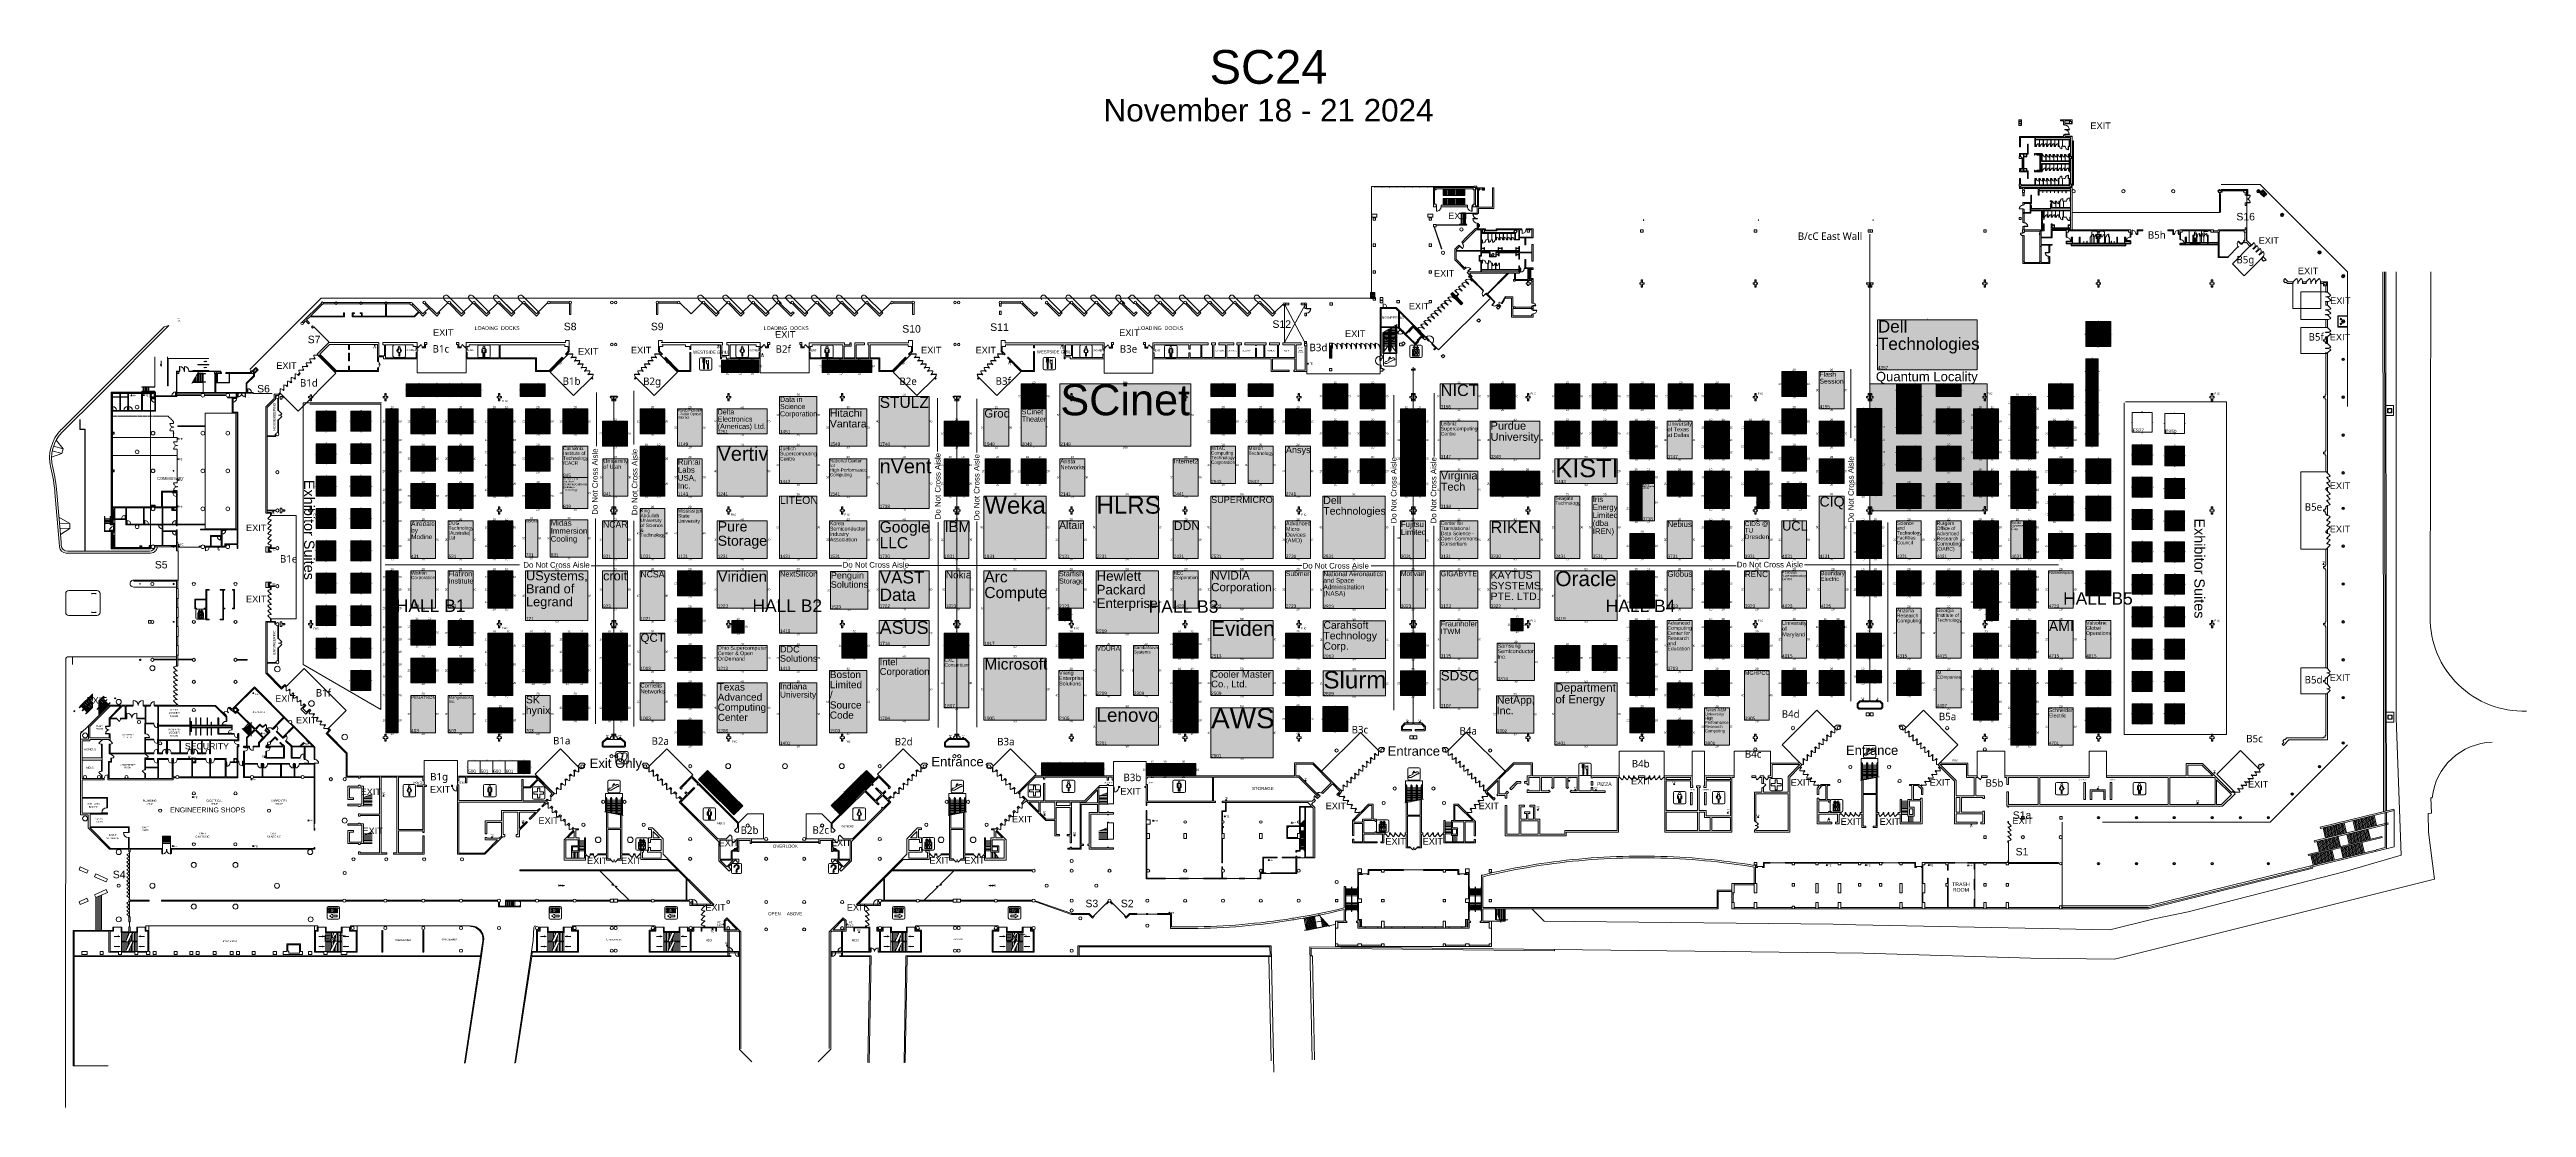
# Model space of a CAD drawing. Header units: inches. Extents: x -357 to 23496, y 116 to 10306.
import ezdxf
from ezdxf.enums import TextEntityAlignment as Align

# ---------------------------------------------------------------- set-up
doc = ezdxf.new("R2010")
doc.units = ezdxf.units.IN
doc.header["$MEASUREMENT"] = 0
for name, color, linetype, true_color in [('Airwall', 7, 'Continuous', 0xffffff), ('BOOTH_DIMENSION', 7, 'Continuous', 0x000000), ('BOOTH_NUMBER', 7, 'Continuous', 0x000000), ('BOOTHLAYER', 7, 'Continuous', 0x000000), ('Building', 7, 'Continuous', 0xffffff), ('Columns', 7, 'Continuous', 0xffffff), ('COMPANY_NAME', 7, 'Continuous', 0x000000), ('DRAWINGLAYER', 7, 'Continuous', 0xffffff), ('Exit Text', 7, 'Continuous', 0xffffff), ('Fire', 7, 'Continuous', 0xffffff), ('HIGHLIGHT_SCHEME', 7, 'Continuous', 0x000000), ('Symbols', 7, 'Continuous', 0xffffff), ('Text', 7, 'Continuous', 0xffffff)]:
    doc.layers.add(name, color=color, linetype=linetype, true_color=true_color)
doc.styles.add('Arial', font='Arial.ttf')
doc.styles.add('Trebuchet MS', font='trebuc.ttf')

msp = doc.modelspace()

# ---------------------------------------------------------------- hatches: boundary and pattern name
at = {"layer": 'DRAWINGLAYER', "lineweight": 5, "true_color": 0xffe599, "transparency": 33554534}
h = msp.add_hatch(color=41, dxfattribs=at)
h.dxf.hatch_style = 1
h.paths.add_polyline_path([(17174, 7086), (18302, 7086), (18302, 5862), (17174, 5862)])
h.dxf.unprotected_set("ltscale", 0)
at = {"layer": 'HIGHLIGHT_SCHEME', "true_color": 0xe3923d, "transparency": 33554687}
for points in [[(17246, 7702), (18206, 7702), (18206, 7222), (17246, 7222)], [(19252, 7685), (19492, 7685), (19492, 7445), (19252, 7445)], [(6113, 7314), (6233, 7314), (6233, 7194), (6113, 7194)], [(6233, 7314), (6353, 7314), (6353, 7194), (6233, 7194)], [(6353, 7314), (6473, 7314), (6473, 7194), (6353, 7194)], [(7082, 7314), (7082, 7194), (7202, 7194), (7202, 7314)], [(7202, 7314), (7202, 7194), (7322, 7194), (7322, 7314)], [(7322, 7314), (7562, 7314), (7562, 7194), (7322, 7194)], [(16324, 7205), (16564, 7205), (16564, 6965), (16324, 6965)], [(16684, 7205), (16924, 7205), (16924, 6845), (16684, 6845)], [(19252, 7325), (19372, 7325), (19372, 7085), (19252, 7085)], [(3076, 7085), (3316, 7085), (3316, 6965), (3076, 6965)], [(3316, 7085), (3436, 7085), (3436, 6965), (3316, 6965)], [(3436, 7085), (3556, 7085), (3556, 6965), (3436, 6965)], [(3556, 7085), (3676, 7085), (3676, 6965), (3556, 6965)], [(3676, 7085), (3796, 7085), (3796, 6965), (3676, 6965)], [(4174, 7085), (4294, 7085), (4294, 6965), (4174, 6965)], [(4294, 7085), (4414, 7085), (4414, 6965), (4294, 6965)], [(6673, 6965), (7033, 6965), (7033, 6605), (6673, 6605)], [(7633, 6965), (8113, 6965), (8113, 6485), (7633, 6485)], [(9001, 7085), (9241, 7085), (9241, 6845), (9001, 6845)], [(9373, 7085), (10633, 7085), (10633, 6485), (9373, 6485)], [(10825, 7085), (11065, 7085), (11065, 6965), (10825, 6965)], [(11185, 7085), (11425, 7085), (11425, 6965), (11185, 6965)], [(11905, 7085), (12145, 7085), (12145, 6845), (11905, 6845)], [(12265, 7085), (12505, 7085), (12505, 6845), (12265, 6845)], [(13036, 7085), (13396, 7085), (13396, 6845), (13036, 6845)], [(13516, 7085), (13756, 7085), (13756, 6845), (13516, 6845)], [(14140, 7085), (14380, 7085), (14380, 6845), (14140, 6845)], [(14500, 7085), (14740, 7085), (14740, 6845), (14500, 6845)], [(14860, 7085), (15100, 7085), (15100, 6845), (14860, 6845)], [(15232, 7085), (15472, 7085), (15472, 6845), (15232, 6845)], [(15580, 7085), (15820, 7085), (15820, 6845), (15580, 6845)], [(17428, 7085), (17548, 7085), (17548, 6965), (17428, 6965)], [(17428, 6965), (17548, 6965), (17548, 6725), (17428, 6725)], [(17548, 7085), (17668, 7085), (17668, 6845), (17548, 6845)], [(17812, 7085), (17932, 7085), (17932, 6965), (17812, 6965)], [(17932, 7085), (18052, 7085), (18052, 6965), (17932, 6965)], [(18532, 6965), (18652, 6965), (18652, 6845), (18532, 6845)], [(18652, 6965), (18772, 6965), (18772, 6725), (18652, 6725)], [(18892, 7085), (19132, 7085), (19132, 6845), (18892, 6845)], [(19252, 7085), (19372, 7085), (19372, 6965), (19252, 6965)], [(19252, 6965), (19372, 6965), (19372, 6845), (19252, 6845)], [(2209, 6821), (2401, 6821), (2401, 6629), (2209, 6629)], [(2545, 6821), (2737, 6821), (2737, 6629), (2545, 6629)], [(2881, 6845), (3001, 6845), (3001, 6605), (2881, 6605)], [(3121, 6845), (3361, 6845), (3361, 6605), (3121, 6605)], [(3481, 6845), (3721, 6845), (3721, 6605), (3481, 6605)], [(3865, 6845), (3985, 6845), (3985, 6605), (3865, 6605)], [(3985, 6845), (4105, 6845), (4105, 6605), (3985, 6605)], [(4225, 6845), (4465, 6845), (4465, 6605), (4225, 6605)], [(4585, 6845), (4825, 6845), (4825, 6605), (4585, 6605)], [(4969, 6725), (5209, 6725), (5209, 6485), (4969, 6485)], [(5329, 6845), (5569, 6845), (5569, 6605), (5329, 6605)], [(5689, 6845), (5929, 6845), (5929, 6485), (5689, 6485)], [(6073, 6844), (6553, 6844), (6553, 6604), (6073, 6604)], [(7153, 6845), (7513, 6845), (7513, 6485), (7153, 6485)], [(8257, 6725), (8497, 6725), (8497, 6485), (8257, 6485)], [(8641, 6845), (8881, 6845), (8881, 6485), (8641, 6485)], [(9001, 6845), (9241, 6845), (9241, 6485), (9001, 6485)], [(10825, 6845), (11065, 6845), (11065, 6605), (10825, 6605)], [(11185, 6845), (11425, 6845), (11425, 6605), (11185, 6605)], [(11545, 6845), (11785, 6845), (11785, 6605), (11545, 6605)], [(11905, 6725), (12145, 6725), (12145, 6485), (11905, 6485)], [(12265, 6725), (12505, 6725), (12505, 6485), (12265, 6485)], [(12652, 6845), (12772, 6845), (12772, 6605), (12652, 6605)], [(12772, 6845), (12892, 6845), (12892, 6605), (12772, 6605)], [(13036, 6725), (13396, 6725), (13396, 6365), (13036, 6365)], [(13516, 6725), (13996, 6725), (13996, 6365), (13516, 6365)], [(14140, 6725), (14380, 6725), (14380, 6485), (14140, 6485)], [(14500, 6725), (14740, 6725), (14740, 6485), (14500, 6485)], [(14860, 6725), (14980, 6725), (14980, 6485), (14860, 6485)], [(14980, 6725), (15100, 6725), (15100, 6605), (14980, 6605)], [(15220, 6725), (15460, 6725), (15460, 6365), (15220, 6365)], [(15580, 6725), (15700, 6725), (15700, 6605), (15580, 6605)], [(15700, 6725), (15820, 6725), (15820, 6605), (15700, 6605)], [(15964, 6725), (15964, 6605), (16084, 6605), (16084, 6725)], [(16084, 6725), (16204, 6725), (16204, 6485), (16084, 6485)], [(16324, 6845), (16564, 6845), (16564, 6605), (16324, 6605)], [(16684, 6725), (16924, 6725), (16924, 6485), (16684, 6485)], [(17048, 6849), (17168, 6849), (17168, 6729), (17048, 6729)], [(17048, 6729), (17168, 6729), (17168, 6609), (17048, 6609)], [(17168, 6849), (17288, 6849), (17288, 6729), (17168, 6729)], [(17168, 6729), (17288, 6729), (17288, 6609), (17168, 6609)], [(17428, 6725), (17548, 6725), (17548, 6605), (17428, 6605)], [(17548, 6845), (17668, 6845), (17668, 6725), (17548, 6725)], [(17548, 6725), (17668, 6725), (17668, 6605), (17548, 6605)], [(17812, 6845), (18052, 6845), (18052, 6605), (17812, 6605)], [(18172, 6845), (18292, 6845), (18292, 6725), (18172, 6725)], [(18172, 6725), (18292, 6725), (18292, 6605), (18172, 6605)], [(18292, 6845), (18412, 6845), (18412, 6605), (18292, 6605)], [(18532, 6845), (18652, 6845), (18652, 6725), (18532, 6725)], [(18532, 6725), (18652, 6725), (18652, 6605), (18532, 6605)], [(18652, 6725), (18652, 6605), (18772, 6605), (18772, 6725)], [(18892, 6725), (19012, 6725), (19012, 6485), (18892, 6485)], [(19012, 6725), (19132, 6725), (19132, 6605), (19012, 6605)], [(19252, 6845), (19372, 6845), (19372, 6725), (19252, 6725)], [(19252, 6725), (19372, 6725), (19372, 6485), (19252, 6485)], [(2209, 6509), (2401, 6509), (2401, 6317), (2209, 6317)], [(2545, 6509), (2737, 6509), (2737, 6317), (2545, 6317)], [(2881, 6605), (3001, 6605), (3001, 6485), (2881, 6485)], [(2881, 6485), (3001, 6485), (3001, 6365), (2881, 6365)], [(3121, 6485), (3361, 6485), (3361, 6245), (3121, 6245)], [(3481, 6485), (3721, 6485), (3721, 6245), (3481, 6245)], [(3865, 6605), (3985, 6605), (3985, 6485), (3865, 6485)], [(3865, 6485), (3985, 6485), (3985, 6365), (3865, 6365)], [(3985, 6605), (4105, 6605), (4105, 6485), (3985, 6485)], [(3985, 6485), (3985, 6365), (4105, 6365), (4105, 6485)], [(4225, 6485), (4465, 6485), (4465, 6245), (4225, 6245)], [(4585, 6485), (4825, 6485), (4825, 6185), (4585, 6185)], [(5329, 6485), (5449, 6485), (5449, 6245), (5329, 6245)], [(5449, 6485), (5569, 6485), (5569, 6245), (5449, 6245)], [(6073, 6485), (6553, 6485), (6553, 6005), (6073, 6005)], [(6673, 6485), (7033, 6485), (7033, 6125), (6673, 6125)], [(10825, 6485), (11065, 6485), (11065, 6125), (10825, 6125)], [(11185, 6485), (11425, 6485), (11425, 6125), (11185, 6125)], [(11545, 6485), (11785, 6485), (11785, 6005), (11545, 6005)], [(12652, 6605), (12772, 6605), (12772, 6485), (12652, 6485)], [(12652, 6485), (12772, 6485), (12772, 6245), (12652, 6245)], [(12772, 6605), (12892, 6605), (12892, 6485), (12772, 6485)], [(12772, 6485), (12892, 6485), (12892, 6245), (12772, 6245)], [(14860, 6485), (14980, 6485), (14980, 6365), (14860, 6365)], [(14980, 6605), (15100, 6605), (15100, 6365), (14980, 6365)], [(15580, 6605), (15700, 6605), (15700, 6365), (15580, 6365)], [(15700, 6605), (15820, 6605), (15820, 6485), (15700, 6485)], [(15700, 6485), (15820, 6485), (15820, 6365), (15700, 6365)], [(15964, 6605), (16084, 6605), (16084, 6365), (15964, 6365)], [(16084, 6485), (16204, 6485), (16204, 6365), (16084, 6365)], [(16324, 6485), (16564, 6485), (16564, 6245), (16324, 6245)], [(17048, 6609), (17168, 6609), (17168, 6489), (17048, 6489)], [(17048, 6489), (17168, 6489), (17168, 6249), (17048, 6249)], [(17168, 6609), (17288, 6609), (17288, 6489), (17168, 6489)], [(17168, 6489), (17288, 6489), (17288, 6369), (17168, 6369)], [(17428, 6485), (17428, 6365), (17548, 6365), (17548, 6485)], [(17548, 6485), (17668, 6485), (17668, 6245), (17548, 6245)], [(17812, 6485), (18052, 6485), (18052, 6245), (17812, 6245)], [(18172, 6605), (18292, 6605), (18292, 6485), (18172, 6485)], [(18172, 6485), (18292, 6485), (18292, 6365), (18172, 6365)], [(18292, 6605), (18412, 6605), (18412, 6485), (18292, 6485)], [(18292, 6485), (18412, 6485), (18412, 6365), (18292, 6365)], [(18532, 6605), (18652, 6605), (18652, 6485), (18532, 6485)], [(18532, 6485), (18652, 6485), (18652, 6365), (18532, 6365)], [(18652, 6605), (18652, 6485), (18772, 6485), (18772, 6605)], [(18652, 6485), (18772, 6485), (18772, 6365), (18652, 6365)], [(19012, 6605), (19132, 6605), (19132, 6485), (19012, 6485)], [(19700, 6499), (19892, 6499), (19892, 6307), (19700, 6307)], [(20012, 6487), (20204, 6487), (20204, 6295), (20012, 6295)], [(2881, 6365), (3001, 6365), (3001, 6125), (2881, 6125)], [(3865, 6365), (3985, 6365), (3985, 6245), (3865, 6245)], [(3865, 6245), (3985, 6245), (3985, 6125), (3865, 6125)], [(3985, 6365), (3985, 6245), (4105, 6245), (4105, 6365)], [(3985, 6245), (4105, 6245), (4105, 6005), (3985, 6005)], [(4972, 6365), (5212, 6365), (5212, 6005), (4972, 6005)], [(5329, 6245), (5329, 6125), (5449, 6125), (5449, 6245)], [(5449, 6245), (5569, 6245), (5569, 6005), (5449, 6005)], [(5689, 6365), (5929, 6365), (5929, 6005), (5689, 6005)], [(7153, 6365), (7513, 6365), (7513, 6005), (7153, 6005)], [(7633, 6365), (8113, 6365), (8113, 5885), (7633, 5885)], [(8257, 6365), (8257, 6245), (8377, 6245), (8377, 6365)], [(8257, 6245), (8257, 6005), (8377, 6005), (8377, 6245)], [(8377, 6365), (8497, 6365), (8497, 6245), (8377, 6245)], [(8377, 6245), (8497, 6245), (8497, 6005), (8377, 6005)], [(8653, 6365), (8893, 6365), (8893, 6125), (8653, 6125)], [(9001, 6365), (9001, 6125), (9121, 6125), (9121, 6365)], [(9121, 6365), (9121, 6125), (9241, 6125), (9241, 6365)], [(9373, 6365), (9613, 6365), (9613, 6005), (9373, 6005)], [(10465, 6365), (10705, 6365), (10705, 6005), (10465, 6005)], [(11905, 6365), (12145, 6365), (12145, 6125), (11905, 6125)], [(12265, 6365), (12505, 6365), (12505, 6125), (12265, 6125)], [(12652, 6245), (12772, 6245), (12772, 6005), (12652, 6005)], [(12772, 6245), (12892, 6245), (12892, 6005), (12772, 6005)], [(13036, 6245), (13396, 6245), (13396, 5885), (13036, 5885)], [(13516, 6245), (13516, 6005), (13756, 6005), (13756, 6245)], [(13756, 6245), (13756, 6005), (13996, 6005), (13996, 6245)], [(14140, 6365), (14740, 6365), (14740, 6125), (14140, 6125)], [(14860, 6245), (14980, 6245), (14980, 6005), (14860, 6005)], [(14980, 6245), (15100, 6245), (15100, 6125), (14980, 6125)], [(15220, 6245), (15460, 6245), (15460, 6005), (15220, 6005)], [(15580, 6245), (15700, 6245), (15700, 6125), (15580, 6125)], [(15700, 6245), (15820, 6245), (15820, 6125), (15700, 6125)], [(15964, 6245), (16204, 6245), (16204, 6005), (15964, 6005)], [(16684, 6365), (16924, 6365), (16924, 6125), (16684, 6125)], [(17048, 6249), (17168, 6249), (17168, 6009), (17048, 6009)], [(17168, 6369), (17288, 6369), (17288, 6249), (17168, 6249)], [(17168, 6249), (17288, 6249), (17288, 6009), (17168, 6009)], [(17428, 6365), (17428, 6245), (17548, 6245), (17548, 6365)], [(18172, 6245), (18292, 6245), (18292, 6005), (18172, 6005)], [(18292, 6245), (18412, 6245), (18412, 6005), (18292, 6005)], [(18532, 6245), (18652, 6245), (18652, 6125), (18532, 6125)], [(18652, 6245), (18772, 6245), (18772, 6125), (18652, 6125)], [(18892, 6365), (19132, 6365), (19132, 6125), (18892, 6125)], [(19252, 6365), (19492, 6365), (19492, 6125), (19252, 6125)], [(2209, 6197), (2401, 6197), (2401, 6005), (2209, 6005)], [(2545, 6197), (2737, 6197), (2737, 6005), (2545, 6005)], [(2881, 6125), (3001, 6125), (3001, 6005), (2881, 6005)], [(2881, 6005), (3001, 6005), (3001, 5885), (2881, 5885)], [(3121, 6125), (3361, 6125), (3361, 5885), (3121, 5885)], [(3481, 6125), (3721, 6125), (3721, 5885), (3481, 5885)], [(3865, 6125), (3985, 6125), (3985, 6005), (3865, 6005)], [(4225, 6125), (4465, 6125), (4465, 5885), (4225, 5885)], [(4585, 6185), (4825, 6185), (4825, 5885), (4585, 5885)], [(5329, 6125), (5329, 6005), (5449, 6005), (5449, 6125)], [(6673, 6005), (7033, 6005), (7033, 5405), (6673, 5405)], [(8640, 6005), (9240, 6005), (9240, 5405), (8640, 5405)], [(9721, 6005), (10321, 6005), (10321, 5405), (9721, 5405)], [(10825, 6005), (11425, 6005), (11425, 5405), (10825, 5405)], [(11905, 6005), (12505, 6005), (12505, 5405), (11905, 5405)], [(14140, 6005), (14140, 5405), (14380, 5405), (14380, 6005)], [(14500, 6005), (14500, 5405), (14740, 5405), (14740, 6005)], [(14860, 6005), (14980, 6005), (14980, 5765), (14860, 5765)], [(14980, 6125), (15100, 6125), (15100, 5765), (14980, 5765)], [(15580, 6125), (15700, 6125), (15700, 5885), (15580, 5885)], [(15700, 6125), (15820, 6125), (15820, 5885), (15700, 5885)], [(16324, 6125), (16324, 5885), (16444, 5885), (16444, 6125)], [(16444, 6125), (16444, 5885), (16564, 5885), (16564, 6125)], [(16684, 6005), (16924, 6005), (16924, 5405), (16684, 5405)], [(17428, 6125), (17668, 6125), (17668, 5885), (17428, 5885)], [(17812, 6125), (18052, 6125), (18052, 5885), (17812, 5885)], [(18532, 6125), (18652, 6125), (18652, 5885), (18532, 5885)], [(18652, 6125), (18772, 6125), (18772, 6005), (18652, 6005)], [(18652, 6005), (18772, 6005), (18772, 5885), (18652, 5885)], [(18892, 6005), (18892, 5885), (19012, 5885), (19012, 6005)], [(19012, 6005), (19132, 6005), (19132, 5885), (19012, 5885)], [(19252, 6005), (19492, 6005), (19492, 5765), (19252, 5765)], [(19700, 6187), (19892, 6187), (19892, 5995), (19700, 5995)], [(20012, 6175), (20204, 6175), (20204, 5983), (20012, 5983)], [(2209, 5885), (2401, 5885), (2401, 5693), (2209, 5693)], [(2545, 5885), (2737, 5885), (2737, 5693), (2545, 5693)], [(2881, 5885), (3001, 5885), (3001, 5645), (2881, 5645)], [(3121, 5765), (3361, 5765), (3361, 5405), (3121, 5405)], [(3481, 5765), (3721, 5765), (3721, 5405), (3481, 5405)], [(3985, 5765), (4105, 5765), (4105, 5645), (3985, 5645)], [(4225, 5777), (4225, 5417), (4345, 5417), (4345, 5777)], [(4465, 5777), (4465, 5417), (4825, 5417), (4825, 5777)], [(4969, 5765), (5209, 5765), (5209, 5405), (4969, 5405)], [(5329, 5885), (5569, 5885), (5569, 5405), (5329, 5405)], [(5689, 5885), (5929, 5885), (5929, 5405), (5689, 5405)], [(6073, 5765), (6553, 5765), (6553, 5405), (6073, 5405)], [(7153, 5765), (7513, 5765), (7513, 5405), (7153, 5405)], [(7633, 5765), (8113, 5765), (8113, 5405), (7633, 5405)], [(8257, 5765), (8497, 5765), (8497, 5405), (8257, 5405)], [(9361, 5765), (9601, 5765), (9601, 5405), (9361, 5405)], [(10465, 5765), (10705, 5765), (10705, 5405), (10465, 5405)], [(11545, 5765), (11785, 5765), (11785, 5405), (11545, 5405)], [(12652, 5765), (12892, 5765), (12892, 5405), (12652, 5405)], [(13036, 5765), (13396, 5765), (13396, 5405), (13036, 5405)], [(13516, 5765), (13996, 5765), (13996, 5405), (13516, 5405)], [(15220, 5765), (15460, 5765), (15460, 5405), (15220, 5405)], [(15580, 5765), (15700, 5765), (15700, 5645), (15580, 5645)], [(15700, 5765), (15820, 5765), (15820, 5645), (15700, 5645)], [(15964, 5765), (16204, 5765), (16204, 5405), (15964, 5405)], [(16324, 5765), (16324, 5405), (16564, 5405), (16564, 5765)], [(17044, 5765), (17164, 5765), (17164, 5525), (17044, 5525)], [(17164, 5765), (17284, 5765), (17284, 5645), (17164, 5645)], [(17428, 5765), (17668, 5765), (17668, 5405), (17428, 5405)], [(17812, 5765), (18052, 5765), (18052, 5405), (17812, 5405)], [(18172, 5765), (18292, 5765), (18292, 5525), (18172, 5525)], [(18292, 5765), (18412, 5765), (18412, 5645), (18292, 5645)], [(18532, 5765), (18652, 5765), (18652, 5405), (18532, 5405)], [(18652, 5765), (18772, 5765), (18772, 5645), (18652, 5645)], [(18892, 5885), (18892, 5765), (19012, 5765), (19012, 5885)], [(19012, 5885), (19132, 5885), (19132, 5765), (19012, 5765)], [(19700, 5875), (19892, 5875), (19892, 5683), (19700, 5683)], [(20012, 5863), (20204, 5863), (20204, 5671), (20012, 5671)], [(2209, 5573), (2401, 5573), (2401, 5381), (2209, 5381)], [(2545, 5573), (2737, 5573), (2737, 5381), (2545, 5381)], [(2881, 5645), (3001, 5645), (3001, 5405), (2881, 5405)], [(3865, 5645), (3985, 5645), (3985, 5405), (3865, 5405)], [(3985, 5645), (4105, 5645), (4105, 5405), (3985, 5405)], [(14860, 5645), (15100, 5645), (15100, 5405), (14860, 5405)], [(15580, 5645), (15700, 5645), (15700, 5405), (15580, 5405)], [(15700, 5645), (15820, 5645), (15820, 5405), (15700, 5405)], [(17044, 5525), (17164, 5525), (17164, 5405), (17044, 5405)], [(17164, 5645), (17284, 5645), (17284, 5405), (17164, 5405)], [(18172, 5525), (18172, 5405), (18292, 5405), (18292, 5525)], [(18292, 5645), (18412, 5645), (18412, 5405), (18292, 5405)], [(18652, 5645), (18772, 5645), (18772, 5525), (18652, 5525)], [(18652, 5525), (18772, 5525), (18772, 5405), (18652, 5405)], [(18892, 5645), (19132, 5645), (19132, 5405), (18892, 5405)], [(19252, 5645), (19492, 5645), (19492, 5405), (19252, 5405)], [(19700, 5563), (19892, 5563), (19892, 5371), (19700, 5371)], [(20012, 5563), (20204, 5563), (20204, 5371), (20012, 5371)], [(2209, 5261), (2401, 5261), (2401, 5069), (2209, 5069)], [(2545, 5261), (2737, 5261), (2737, 5069), (2545, 5069)], [(2881, 5285), (3001, 5285), (3001, 5165), (2881, 5165)], [(3121, 5285), (3361, 5285), (3361, 4925), (3121, 4925)], [(3481, 5285), (3721, 5285), (3721, 4925), (3481, 4925)], [(3865, 5285), (3985, 5285), (3985, 5165), (3865, 5165)], [(3985, 5285), (3985, 5165), (4105, 5165), (4105, 5285)], [(4227, 5285), (4827, 5285), (4827, 4805), (4227, 4805)], [(4969, 5285), (5209, 5285), (5209, 4925), (4969, 4925)], [(5329, 5285), (5569, 5285), (5569, 4805), (5329, 4805)], [(5689, 5285), (5929, 5285), (5929, 5045), (5689, 5045)], [(6073, 5285), (6553, 5285), (6553, 4925), (6073, 4925)], [(6673, 5285), (7033, 5285), (7033, 4685), (6673, 4685)], [(7162, 5277), (7522, 5277), (7522, 4917), (7162, 4917)], [(7633, 5285), (8113, 5285), (8113, 4925), (7633, 4925)], [(8270, 5285), (8510, 5285), (8510, 4925), (8270, 4925)], [(8641, 5285), (9241, 5285), (9241, 4565), (8641, 4565)], [(9361, 5285), (9601, 5285), (9601, 4925), (9361, 4925)], [(9721, 5285), (10321, 5285), (10321, 4685), (9721, 4685)], [(10465, 5285), (10705, 5285), (10705, 4925), (10465, 4925)], [(10825, 5285), (11425, 5285), (11425, 4925), (10825, 4925)], [(11545, 5285), (11785, 5285), (11785, 4925), (11545, 4925)], [(11907, 5282), (12507, 5282), (12507, 4922), (11907, 4922)], [(12652, 5285), (12892, 5285), (12892, 4925), (12652, 4925)], [(13036, 5285), (13396, 5285), (13396, 4925), (13036, 4925)], [(13516, 5285), (13996, 5285), (13996, 4925), (13516, 4925)], [(14140, 5285), (14740, 5285), (14740, 4805), (14140, 4805)], [(14860, 5285), (14980, 5285), (14980, 5045), (14860, 5045)], [(14980, 5285), (15100, 5285), (15100, 5165), (14980, 5165)], [(15220, 5285), (15460, 5285), (15460, 4925), (15220, 4925)], [(15580, 5285), (15700, 5285), (15700, 5045), (15580, 5045)], [(15700, 5285), (15820, 5285), (15820, 5045), (15700, 5045)], [(15964, 5285), (16204, 5285), (16204, 4925), (15964, 4925)], [(16324, 5285), (16564, 5285), (16564, 4925), (16324, 4925)], [(16696, 5285), (16936, 5285), (16936, 4925), (16696, 4925)], [(17044, 5285), (17164, 5285), (17164, 5165), (17044, 5165)], [(17164, 5285), (17284, 5285), (17284, 5045), (17164, 5045)], [(17428, 5285), (17668, 5285), (17668, 5045), (17428, 5045)], [(17812, 5285), (18052, 5285), (18052, 5045), (17812, 5045)], [(18172, 5285), (18292, 5285), (18292, 5045), (18172, 5045)], [(18292, 5285), (18412, 5285), (18412, 5045), (18292, 5045)], [(18532, 5285), (18652, 5285), (18652, 5045), (18532, 5045)], [(18652, 5285), (18772, 5285), (18772, 5165), (18652, 5165)], [(18892, 5285), (19132, 5285), (19132, 4925), (18892, 4925)], [(19252, 5285), (19492, 5285), (19492, 5045), (19252, 5045)], [(19700, 5251), (19892, 5251), (19892, 5059), (19700, 5059)], [(20012, 5251), (20204, 5251), (20204, 5059), (20012, 5059)], [(2881, 5165), (3001, 5165), (3001, 5045), (2881, 5045)], [(2881, 5045), (3001, 5045), (3001, 4805), (2881, 4805)], [(3865, 5165), (3985, 5165), (3985, 5045), (3865, 5045)], [(3865, 5045), (3985, 5045), (3985, 4925), (3865, 4925)], [(3985, 5165), (4105, 5165), (4105, 4925), (3985, 4925)], [(14860, 5045), (14980, 5045), (14980, 4925), (14860, 4925)], [(14980, 5165), (15100, 5165), (15100, 4925), (14980, 4925)], [(15580, 5045), (15700, 5045), (15700, 4925), (15580, 4925)], [(15700, 5045), (15820, 5045), (15820, 4925), (15700, 4925)], [(17044, 5165), (17164, 5165), (17164, 5045), (17044, 5045)], [(18172, 5045), (18292, 5045), (18292, 4925), (18172, 4925)], [(18292, 5045), (18412, 5045), (18412, 4925), (18292, 4925)], [(18532, 5045), (18652, 5045), (18652, 4925), (18532, 4925)], [(18652, 5165), (18772, 5165), (18772, 5045), (18652, 5045)], [(18652, 5045), (18772, 5045), (18772, 4925), (18652, 4925)], [(2209, 4949), (2401, 4949), (2401, 4757), (2209, 4757)], [(2545, 4949), (2737, 4949), (2737, 4757), (2545, 4757)], [(2881, 4805), (2881, 4685), (3001, 4685), (3001, 4805)], [(3121, 4809), (3121, 4689), (3241, 4689), (3241, 4809)], [(3241, 4809), (3241, 4569), (3361, 4569), (3361, 4809)], [(3481, 4805), (3721, 4805), (3721, 4565), (3481, 4565)], [(5689, 4925), (5929, 4925), (5929, 4685), (5689, 4685)], [(7633, 4805), (8113, 4805), (8113, 4565), (7633, 4565)], [(10825, 4805), (11425, 4805), (11425, 4445), (10825, 4445)], [(11907, 4802), (12507, 4802), (12507, 4442), (11907, 4442)], [(13036, 4805), (13396, 4805), (13396, 4445), (13036, 4445)], [(14860, 4805), (14980, 4805), (14980, 4685), (14860, 4685)], [(14980, 4805), (15100, 4805), (15100, 4685), (14980, 4685)], [(15220, 4805), (15460, 4805), (15460, 4325), (15220, 4325)], [(15580, 4805), (15700, 4805), (15700, 4685), (15580, 4685)], [(15700, 4805), (15820, 4805), (15820, 4685), (15700, 4685)], [(16324, 4805), (16564, 4805), (16564, 4445), (16324, 4445)], [(16684, 4805), (16804, 4805), (16804, 4685), (16684, 4685)], [(16804, 4805), (16924, 4805), (16924, 4685), (16804, 4685)], [(17428, 4925), (17668, 4925), (17668, 4445), (17428, 4445)], [(17812, 4925), (18052, 4925), (18052, 4445), (17812, 4445)], [(18532, 4805), (18652, 4805), (18652, 4685), (18532, 4685)], [(18652, 4805), (18772, 4805), (18772, 4565), (18652, 4565)], [(18892, 4805), (19132, 4805), (19132, 4445), (18892, 4445)], [(19252, 4805), (19492, 4805), (19492, 4445), (19252, 4445)], [(19700, 4939), (19892, 4939), (19892, 4747), (19700, 4747)], [(20012, 4939), (20204, 4939), (20204, 4747), (20012, 4747)], [(2209, 4637), (2401, 4637), (2401, 4445), (2209, 4445)], [(2545, 4637), (2737, 4637), (2737, 4445), (2545, 4445)], [(2881, 4685), (2881, 4565), (3001, 4565), (3001, 4685)], [(2881, 4565), (2881, 4445), (3001, 4445), (3001, 4565)], [(3121, 4689), (3121, 4569), (3241, 4569), (3241, 4689)], [(3865, 4685), (3985, 4685), (3985, 4565), (3865, 4565)], [(3865, 4565), (3985, 4565), (3985, 4445), (3865, 4445)], [(3985, 4685), (4105, 4685), (4105, 4445), (3985, 4445)], [(4225, 4685), (4345, 4685), (4345, 4445), (4225, 4445)], [(4345, 4685), (4465, 4685), (4465, 4445), (4345, 4445)], [(4585, 4685), (4705, 4685), (4705, 4565), (4585, 4565)], [(4585, 4565), (4705, 4565), (4705, 4445), (4585, 4445)], [(4705, 4685), (4825, 4685), (4825, 4445), (4705, 4445)], [(4969, 4685), (5089, 4685), (5089, 4565), (4969, 4565)], [(4969, 4565), (5089, 4565), (5089, 4325), (4969, 4325)], [(5089, 4685), (5209, 4685), (5209, 4445), (5089, 4445)], [(5329, 4685), (5569, 4685), (5569, 4325), (5329, 4325)], [(5689, 4565), (5929, 4565), (5929, 4325), (5689, 4325)], [(6073, 4565), (6553, 4565), (6553, 4325), (6073, 4325)], [(6673, 4565), (7033, 4565), (7033, 4325), (6673, 4325)], [(7273, 4685), (7513, 4685), (7513, 4445), (7273, 4445)], [(8257, 4685), (8497, 4685), (8497, 4445), (8257, 4445)], [(9361, 4685), (9601, 4685), (9601, 4445), (9361, 4445)], [(9721, 4565), (9961, 4565), (9961, 4085), (9721, 4085)], [(10081, 4565), (10321, 4565), (10321, 4085), (10081, 4085)], [(10465, 4685), (10585, 4685), (10585, 4445), (10465, 4445)], [(10585, 4685), (10705, 4685), (10705, 4445), (10585, 4445)], [(11545, 4685), (11785, 4685), (11785, 4445), (11545, 4445)], [(12654, 4683), (12894, 4683), (12894, 4443), (12654, 4443)], [(13583, 4587), (13943, 4587), (13943, 4227), (13583, 4227)], [(14140, 4565), (14380, 4565), (14380, 4325), (14140, 4325)], [(14500, 4565), (14740, 4565), (14740, 4325), (14500, 4325)], [(14860, 4685), (14980, 4685), (14980, 4565), (14860, 4565)], [(14860, 4565), (14980, 4565), (14980, 4325), (14860, 4325)], [(14980, 4685), (15100, 4685), (15100, 4565), (14980, 4565)], [(14980, 4565), (15100, 4565), (15100, 4445), (14980, 4445)], [(15580, 4685), (15700, 4685), (15700, 4445), (15580, 4445)], [(15700, 4685), (15820, 4685), (15820, 4445), (15700, 4445)], [(15964, 4685), (16204, 4685), (16204, 4445), (15964, 4445)], [(16684, 4685), (16804, 4685), (16804, 4445), (16684, 4445)], [(16804, 4685), (16924, 4685), (16924, 4445), (16804, 4445)], [(17044, 4685), (17284, 4685), (17284, 4445), (17044, 4445)], [(18172, 4685), (18412, 4685), (18412, 4445), (18172, 4445)], [(18532, 4685), (18652, 4685), (18652, 4445), (18532, 4445)], [(18652, 4565), (18772, 4565), (18772, 4445), (18652, 4445)], [(19700, 4627), (19892, 4627), (19892, 4435), (19700, 4435)], [(20012, 4627), (20204, 4627), (20204, 4435), (20012, 4435)], [(2545, 4325), (2737, 4325), (2737, 4133), (2545, 4133)], [(2881, 4445), (2881, 4325), (3001, 4325), (3001, 4445)], [(2881, 4325), (3001, 4325), (3001, 4205), (2881, 4205)], [(3121, 4445), (3361, 4445), (3361, 4205), (3121, 4205)], [(3481, 4445), (3721, 4445), (3721, 4205), (3481, 4205)], [(3865, 4445), (3985, 4445), (3985, 4325), (3865, 4325)], [(3865, 4325), (3985, 4325), (3985, 4085), (3865, 4085)], [(3985, 4445), (4105, 4445), (4105, 4325), (3985, 4325)], [(3985, 4325), (4105, 4325), (4105, 4085), (3985, 4085)], [(4225, 4445), (4345, 4445), (4345, 4205), (4225, 4205)], [(4345, 4445), (4465, 4445), (4465, 4205), (4345, 4205)], [(4585, 4445), (4705, 4445), (4705, 4205), (4585, 4205)], [(4705, 4445), (4825, 4445), (4825, 4205), (4705, 4205)], [(4969, 4325), (5089, 4325), (5089, 4085), (4969, 4085)], [(5089, 4445), (5209, 4445), (5209, 4325), (5089, 4325)], [(5089, 4325), (5209, 4325), (5209, 4085), (5089, 4085)], [(7153, 4325), (7513, 4325), (7513, 3725), (7153, 3725)], [(7633, 4445), (8113, 4445), (8113, 3845), (7633, 3845)], [(8257, 4445), (8497, 4445), (8497, 3965), (8257, 3965)], [(8641, 4445), (9241, 4445), (9241, 3845), (8641, 3845)], [(9361, 4325), (9601, 4325), (9601, 3845), (9361, 3845)], [(10465, 4325), (10585, 4325), (10585, 4085), (10465, 4085)], [(10585, 4325), (10705, 4325), (10705, 4085), (10585, 4085)], [(10825, 4325), (11425, 4325), (11425, 4085), (10825, 4085)], [(11545, 4325), (11785, 4325), (11785, 4085), (11545, 4085)], [(11907, 4322), (12507, 4322), (12507, 4082), (11907, 4082)], [(12652, 4323), (12892, 4323), (12892, 4083), (12652, 4083)], [(13036, 4325), (13396, 4325), (13396, 3965), (13036, 3965)], [(14860, 4325), (14980, 4325), (14980, 4085), (14860, 4085)], [(14980, 4445), (15100, 4445), (15100, 4325), (14980, 4325)], [(14980, 4325), (15100, 4325), (15100, 4205), (14980, 4205)], [(15580, 4325), (15820, 4325), (15820, 4085), (15580, 4085)], [(15964, 4325), (16204, 4325), (16204, 3845), (15964, 3845)], [(16324, 4325), (16564, 4325), (16564, 4085), (16324, 4085)], [(16684, 4325), (16924, 4325), (16924, 4085), (16684, 4085)], [(17044, 4325), (17164, 4325), (17164, 4205), (17044, 4205)], [(17164, 4325), (17284, 4325), (17284, 4205), (17164, 4205)], [(17428, 4325), (17668, 4325), (17668, 4085), (17428, 4085)], [(17812, 4325), (18052, 4325), (18052, 3965), (17812, 3965)], [(18172, 4325), (18292, 4325), (18292, 4205), (18172, 4205)], [(18292, 4325), (18412, 4325), (18412, 4085), (18292, 4085)], [(18532, 4325), (18652, 4325), (18652, 4085), (18532, 4085)], [(18652, 4325), (18772, 4325), (18772, 4085), (18652, 4085)], [(18892, 4325), (19132, 4325), (19132, 4085), (18892, 4085)], [(19252, 4325), (19492, 4325), (19492, 4085), (19252, 4085)], [(19700, 4315), (19892, 4315), (19892, 4123), (19700, 4123)], [(20012, 4315), (20204, 4315), (20204, 4123), (20012, 4123)], [(2881, 4205), (3001, 4205), (3001, 3965), (2881, 3965)], [(3121, 4085), (3361, 4085), (3361, 3725), (3121, 3725)], [(3481, 4085), (3721, 4085), (3721, 3725), (3481, 3725)], [(4225, 4085), (4465, 4085), (4465, 3725), (4225, 3725)], [(4585, 4085), (4825, 4085), (4825, 3845), (4585, 3845)], [(4969, 4085), (5089, 4085), (5089, 3845), (4969, 3845)], [(5089, 4085), (5209, 4085), (5209, 3845), (5089, 3845)], [(5329, 4205), (5569, 4205), (5569, 3845), (5329, 3845)], [(5689, 4205), (5929, 4205), (5929, 3965), (5689, 3965)], [(6073, 4205), (6553, 4205), (6553, 3725), (6073, 3725)], [(6673, 4205), (7033, 4205), (7033, 3605), (6673, 3605)], [(10465, 4085), (10585, 4085), (10585, 3965), (10465, 3965)], [(10585, 4085), (10705, 4085), (10705, 3965), (10585, 3965)], [(13576, 4082), (13936, 4082), (13936, 3722), (13576, 3722)], [(14140, 4205), (14740, 4205), (14740, 3605), (14140, 3605)], [(14980, 4205), (15100, 4205), (15100, 4085), (14980, 4085)], [(15220, 4205), (15460, 4205), (15460, 3965), (15220, 3965)], [(18172, 4205), (18292, 4205), (18292, 4085), (18172, 4085)], [(18172, 4085), (18292, 4085), (18292, 3965), (18172, 3965)], [(18292, 4085), (18412, 4085), (18412, 3965), (18292, 3965)], [(18532, 4085), (18652, 4085), (18652, 3845), (18532, 3845)], [(18652, 4085), (18772, 4085), (18772, 3965), (18652, 3965)], [(2881, 3965), (3001, 3965), (3001, 3725), (2881, 3725)], [(3865, 3965), (4105, 3965), (4105, 3725), (3865, 3725)], [(5689, 3845), (5929, 3845), (5929, 3605), (5689, 3605)], [(9721, 3965), (10321, 3965), (10321, 3605), (9721, 3605)], [(10465, 3965), (10585, 3965), (10585, 3725), (10465, 3725)], [(10585, 3965), (10705, 3965), (10705, 3725), (10585, 3725)], [(10825, 3965), (11425, 3965), (11425, 3485), (10825, 3485)], [(11545, 3977), (11785, 3977), (11785, 3737), (11545, 3737)], [(11905, 3977), (12145, 3977), (12145, 3737), (11905, 3737)], [(14860, 3965), (15100, 3965), (15100, 3725), (14860, 3725)], [(15220, 3845), (15460, 3845), (15460, 3605), (15220, 3605)], [(15580, 3965), (15820, 3965), (15820, 3605), (15580, 3605)], [(18172, 3965), (18292, 3965), (18292, 3845), (18172, 3845)], [(18292, 3965), (18412, 3965), (18412, 3845), (18292, 3845)], [(18532, 3845), (18652, 3845), (18652, 3725), (18532, 3725)], [(18652, 3965), (18772, 3965), (18772, 3845), (18652, 3845)], [(18652, 3845), (18772, 3845), (18772, 3605), (18652, 3605)], [(18892, 3965), (19132, 3965), (19132, 3605), (18892, 3605)], [(19252, 3965), (19492, 3965), (19492, 3725), (19252, 3725)], [(19700, 4003), (19892, 4003), (19892, 3811), (19700, 3811)], [(20012, 4003), (20204, 4003), (20204, 3811), (20012, 3811)], [(18532, 3725), (18652, 3725), (18652, 3605), (18532, 3605)], [(4151, 3454), (4271, 3454), (4271, 3334), (4151, 3334)], [(5978, 3361), (6148, 3191), (6063, 3106), (5893, 3276)], [(7424, 3279), (7509, 3363), (7594, 3279), (7509, 3194)], [(9196, 3435), (9316, 3435), (9316, 3315), (9196, 3315)], [(9316, 3435), (9436, 3435), (9436, 3315), (9316, 3315)], [(9436, 3435), (9556, 3435), (9556, 3315), (9436, 3315)], [(9556, 3435), (9676, 3435), (9676, 3315), (9556, 3315)], [(9676, 3435), (9796, 3435), (9796, 3315), (9676, 3315)], [(10203, 3430), (10323, 3430), (10323, 3310), (10203, 3310)], [(10323, 3430), (10443, 3430), (10443, 3310), (10323, 3310)], [(10443, 3430), (10683, 3430), (10683, 3310), (10443, 3310)], [(6148, 3191), (6233, 3106), (6148, 3021), (6063, 3106)], [(6233, 3106), (6318, 3021), (6233, 2936), (6148, 3021)], [(7170, 3024), (7255, 3109), (7340, 3024), (7255, 2939)], [(7255, 3109), (7340, 3194), (7424, 3109), (7340, 3024)], [(7340, 3194), (7424, 3279), (7509, 3194), (7424, 3109)]]:
    msp.add_hatch(color=33, dxfattribs=at).paths.add_polyline_path(points, flags=0)
at = {"layer": 'HIGHLIGHT_SCHEME', "true_color": 0xce4240, "transparency": 33554687}
for points in [[(16084, 6005), (16204, 6005), (16204, 5885), (16084, 5885)], [(3865, 5765), (3985, 5765), (3985, 5645), (3865, 5645)], [(6213, 4806), (6333, 4806), (6333, 4686), (6213, 4686)], [(9361, 4925), (9481, 4925), (9481, 4805), (9361, 4805)], [(13715, 4827), (13835, 4827), (13835, 4707), (13715, 4707)], [(18292, 4925), (18412, 4925), (18412, 4805), (18292, 4805)]]:
    msp.add_hatch(color=13, dxfattribs=at).paths.add_polyline_path(points, flags=0)

# ---------------------------------------------------------------- linework, layer by layer
at = {"layer": '', "color": 18, "lineweight": 5, "true_color": 0x000000, "transparency": 33554687}
msp.add_lwpolyline([(12402, 8987), (12373, 8987)], dxfattribs=at).dxf.unprotected_set("ltscale", 0)
at = {"layer": 'Airwall', "color": 4, "lineweight": 5, "transparency": 33554687}
for points in [[(17174, 8526), (17174, 4024)], [(12776, 7245), (12776, 3820)], [(5077, 6961), (5077, 3661)], [(8380, 6959), (8380, 3661)]]:
    msp.add_lwpolyline(points, dxfattribs=at).dxf.unprotected_set("ltscale", 0)
at = {"layer": 'BOOTHLAYER', "color": 7, "lineweight": 5}
for points in [[(17246, 7702), (18206, 7702), (18206, 7222), (17246, 7222)], [(19252, 7685), (19492, 7685), (19492, 7445), (19252, 7445)], [(6113, 7314), (6233, 7314), (6233, 7194), (6113, 7194)], [(6233, 7314), (6353, 7314), (6353, 7194), (6233, 7194)], [(6353, 7314), (6473, 7314), (6473, 7194), (6353, 7194)], [(7082, 7314), (7082, 7194), (7202, 7194), (7202, 7314)], [(7202, 7314), (7202, 7194), (7322, 7194), (7322, 7314)], [(7322, 7314), (7562, 7314), (7562, 7194), (7322, 7194)], [(16324, 7205), (16564, 7205), (16564, 6965), (16324, 6965)], [(16684, 7205), (16924, 7205), (16924, 6845), (16684, 6845)], [(19252, 7325), (19372, 7325), (19372, 7085), (19252, 7085)], [(3076, 7085), (3316, 7085), (3316, 6965), (3076, 6965)], [(3316, 7085), (3436, 7085), (3436, 6965), (3316, 6965)], [(3436, 7085), (3556, 7085), (3556, 6965), (3436, 6965)], [(3556, 7085), (3676, 7085), (3676, 6965), (3556, 6965)], [(3676, 7085), (3796, 7085), (3796, 6965), (3676, 6965)], [(4174, 7085), (4294, 7085), (4294, 6965), (4174, 6965)], [(4294, 7085), (4414, 7085), (4414, 6965), (4294, 6965)], [(6673, 6965), (7033, 6965), (7033, 6605), (6673, 6605)], [(7633, 6965), (8113, 6965), (8113, 6485), (7633, 6485)], [(9001, 7085), (9241, 7085), (9241, 6845), (9001, 6845)], [(9373, 7085), (10633, 7085), (10633, 6485), (9373, 6485)], [(10825, 7085), (11065, 7085), (11065, 6965), (10825, 6965)], [(11185, 7085), (11425, 7085), (11425, 6965), (11185, 6965)], [(11905, 7085), (12145, 7085), (12145, 6845), (11905, 6845)], [(12265, 7085), (12505, 7085), (12505, 6845), (12265, 6845)], [(13036, 7085), (13396, 7085), (13396, 6845), (13036, 6845)], [(13516, 7085), (13756, 7085), (13756, 6845), (13516, 6845)], [(14140, 7085), (14380, 7085), (14380, 6845), (14140, 6845)], [(14500, 7085), (14740, 7085), (14740, 6845), (14500, 6845)], [(14860, 7085), (15100, 7085), (15100, 6845), (14860, 6845)], [(15232, 7085), (15472, 7085), (15472, 6845), (15232, 6845)], [(15580, 7085), (15820, 7085), (15820, 6845), (15580, 6845)], [(17428, 7085), (17548, 7085), (17548, 6965), (17428, 6965)], [(17428, 6965), (17548, 6965), (17548, 6725), (17428, 6725)], [(17548, 7085), (17668, 7085), (17668, 6845), (17548, 6845)], [(17812, 7085), (17932, 7085), (17932, 6965), (17812, 6965)], [(17932, 7085), (18052, 7085), (18052, 6965), (17932, 6965)], [(18532, 6965), (18652, 6965), (18652, 6845), (18532, 6845)], [(18652, 6965), (18772, 6965), (18772, 6725), (18652, 6725)], [(18892, 7085), (19132, 7085), (19132, 6845), (18892, 6845)], [(19252, 7085), (19372, 7085), (19372, 6965), (19252, 6965)], [(19252, 6965), (19372, 6965), (19372, 6845), (19252, 6845)], [(2209, 6821), (2401, 6821), (2401, 6629), (2209, 6629)], [(2545, 6821), (2737, 6821), (2737, 6629), (2545, 6629)], [(2881, 6845), (3001, 6845), (3001, 6605), (2881, 6605)], [(3121, 6845), (3361, 6845), (3361, 6605), (3121, 6605)], [(3481, 6845), (3721, 6845), (3721, 6605), (3481, 6605)], [(3865, 6845), (3985, 6845), (3985, 6605), (3865, 6605)], [(3985, 6845), (4105, 6845), (4105, 6605), (3985, 6605)], [(4225, 6845), (4465, 6845), (4465, 6605), (4225, 6605)], [(4585, 6845), (4825, 6845), (4825, 6605), (4585, 6605)], [(4969, 6725), (5209, 6725), (5209, 6485), (4969, 6485)], [(5329, 6845), (5569, 6845), (5569, 6605), (5329, 6605)], [(5689, 6845), (5929, 6845), (5929, 6485), (5689, 6485)], [(6073, 6844), (6553, 6844), (6553, 6604), (6073, 6604)], [(7153, 6845), (7513, 6845), (7513, 6485), (7153, 6485)], [(8257, 6725), (8497, 6725), (8497, 6485), (8257, 6485)], [(8641, 6845), (8881, 6845), (8881, 6485), (8641, 6485)], [(9001, 6845), (9241, 6845), (9241, 6485), (9001, 6485)], [(10825, 6845), (11065, 6845), (11065, 6605), (10825, 6605)], [(11185, 6845), (11425, 6845), (11425, 6605), (11185, 6605)], [(11545, 6845), (11785, 6845), (11785, 6605), (11545, 6605)], [(11905, 6725), (12145, 6725), (12145, 6485), (11905, 6485)], [(12265, 6725), (12505, 6725), (12505, 6485), (12265, 6485)], [(12652, 6845), (12772, 6845), (12772, 6605), (12652, 6605)], [(12772, 6845), (12892, 6845), (12892, 6605), (12772, 6605)], [(13036, 6725), (13396, 6725), (13396, 6365), (13036, 6365)], [(13516, 6725), (13996, 6725), (13996, 6365), (13516, 6365)], [(14140, 6725), (14380, 6725), (14380, 6485), (14140, 6485)], [(14500, 6725), (14740, 6725), (14740, 6485), (14500, 6485)], [(14860, 6725), (14980, 6725), (14980, 6485), (14860, 6485)], [(14980, 6725), (15100, 6725), (15100, 6605), (14980, 6605)], [(15220, 6725), (15460, 6725), (15460, 6365), (15220, 6365)], [(15580, 6725), (15700, 6725), (15700, 6605), (15580, 6605)], [(15700, 6725), (15820, 6725), (15820, 6605), (15700, 6605)], [(15964, 6725), (15964, 6605), (16084, 6605), (16084, 6725)], [(16084, 6725), (16204, 6725), (16204, 6485), (16084, 6485)], [(16324, 6845), (16564, 6845), (16564, 6605), (16324, 6605)], [(16684, 6725), (16924, 6725), (16924, 6485), (16684, 6485)], [(17048, 6849), (17168, 6849), (17168, 6729), (17048, 6729)], [(17048, 6729), (17168, 6729), (17168, 6609), (17048, 6609)], [(17168, 6849), (17288, 6849), (17288, 6729), (17168, 6729)], [(17168, 6729), (17288, 6729), (17288, 6609), (17168, 6609)], [(17428, 6725), (17548, 6725), (17548, 6605), (17428, 6605)], [(17548, 6845), (17668, 6845), (17668, 6725), (17548, 6725)], [(17548, 6725), (17668, 6725), (17668, 6605), (17548, 6605)], [(17812, 6845), (18052, 6845), (18052, 6605), (17812, 6605)], [(18172, 6845), (18292, 6845), (18292, 6725), (18172, 6725)], [(18172, 6725), (18292, 6725), (18292, 6605), (18172, 6605)], [(18292, 6845), (18412, 6845), (18412, 6605), (18292, 6605)], [(18532, 6845), (18652, 6845), (18652, 6725), (18532, 6725)], [(18532, 6725), (18652, 6725), (18652, 6605), (18532, 6605)], [(18652, 6725), (18652, 6605), (18772, 6605), (18772, 6725)], [(18892, 6725), (19012, 6725), (19012, 6485), (18892, 6485)], [(19012, 6725), (19132, 6725), (19132, 6605), (19012, 6605)], [(19252, 6845), (19372, 6845), (19372, 6725), (19252, 6725)], [(19252, 6725), (19372, 6725), (19372, 6485), (19252, 6485)], [(19700, 6811), (19892, 6811), (19892, 6619), (19700, 6619)], [(20012, 6799), (20204, 6799), (20204, 6607), (20012, 6607)], [(2209, 6509), (2401, 6509), (2401, 6317), (2209, 6317)], [(2545, 6509), (2737, 6509), (2737, 6317), (2545, 6317)], [(2881, 6605), (3001, 6605), (3001, 6485), (2881, 6485)], [(2881, 6485), (3001, 6485), (3001, 6365), (2881, 6365)], [(3121, 6485), (3361, 6485), (3361, 6245), (3121, 6245)], [(3481, 6485), (3721, 6485), (3721, 6245), (3481, 6245)], [(3865, 6605), (3985, 6605), (3985, 6485), (3865, 6485)], [(3865, 6485), (3985, 6485), (3985, 6365), (3865, 6365)], [(3985, 6605), (4105, 6605), (4105, 6485), (3985, 6485)], [(3985, 6485), (3985, 6365), (4105, 6365), (4105, 6485)], [(4225, 6485), (4465, 6485), (4465, 6245), (4225, 6245)], [(4585, 6485), (4825, 6485), (4825, 6185), (4585, 6185)], [(5329, 6485), (5449, 6485), (5449, 6245), (5329, 6245)], [(5449, 6485), (5569, 6485), (5569, 6245), (5449, 6245)], [(6073, 6485), (6553, 6485), (6553, 6005), (6073, 6005)], [(6673, 6485), (7033, 6485), (7033, 6125), (6673, 6125)], [(10825, 6485), (11065, 6485), (11065, 6125), (10825, 6125)], [(11185, 6485), (11425, 6485), (11425, 6125), (11185, 6125)], [(11545, 6485), (11785, 6485), (11785, 6005), (11545, 6005)], [(12652, 6605), (12772, 6605), (12772, 6485), (12652, 6485)], [(12652, 6485), (12772, 6485), (12772, 6245), (12652, 6245)], [(12772, 6605), (12892, 6605), (12892, 6485), (12772, 6485)], [(12772, 6485), (12892, 6485), (12892, 6245), (12772, 6245)], [(14860, 6485), (14980, 6485), (14980, 6365), (14860, 6365)], [(14980, 6605), (15100, 6605), (15100, 6365), (14980, 6365)], [(15580, 6605), (15700, 6605), (15700, 6365), (15580, 6365)], [(15700, 6605), (15820, 6605), (15820, 6485), (15700, 6485)], [(15700, 6485), (15820, 6485), (15820, 6365), (15700, 6365)], [(15964, 6605), (16084, 6605), (16084, 6365), (15964, 6365)], [(16084, 6485), (16204, 6485), (16204, 6365), (16084, 6365)], [(16324, 6485), (16564, 6485), (16564, 6245), (16324, 6245)], [(17048, 6609), (17168, 6609), (17168, 6489), (17048, 6489)], [(17048, 6489), (17168, 6489), (17168, 6249), (17048, 6249)], [(17168, 6609), (17288, 6609), (17288, 6489), (17168, 6489)], [(17168, 6489), (17288, 6489), (17288, 6369), (17168, 6369)], [(17428, 6485), (17428, 6365), (17548, 6365), (17548, 6485)], [(17548, 6485), (17668, 6485), (17668, 6245), (17548, 6245)], [(17812, 6485), (18052, 6485), (18052, 6245), (17812, 6245)], [(18172, 6605), (18292, 6605), (18292, 6485), (18172, 6485)], [(18172, 6485), (18292, 6485), (18292, 6365), (18172, 6365)], [(18292, 6605), (18412, 6605), (18412, 6485), (18292, 6485)], [(18292, 6485), (18412, 6485), (18412, 6365), (18292, 6365)], [(18532, 6605), (18652, 6605), (18652, 6485), (18532, 6485)], [(18532, 6485), (18652, 6485), (18652, 6365), (18532, 6365)], [(18652, 6605), (18652, 6485), (18772, 6485), (18772, 6605)], [(18652, 6485), (18772, 6485), (18772, 6365), (18652, 6365)], [(19012, 6605), (19132, 6605), (19132, 6485), (19012, 6485)], [(19700, 6499), (19892, 6499), (19892, 6307), (19700, 6307)], [(20012, 6487), (20204, 6487), (20204, 6295), (20012, 6295)], [(2881, 6365), (3001, 6365), (3001, 6125), (2881, 6125)], [(3865, 6365), (3985, 6365), (3985, 6245), (3865, 6245)], [(3865, 6245), (3985, 6245), (3985, 6125), (3865, 6125)], [(3985, 6365), (3985, 6245), (4105, 6245), (4105, 6365)], [(3985, 6245), (4105, 6245), (4105, 6005), (3985, 6005)], [(4972, 6365), (5212, 6365), (5212, 6005), (4972, 6005)], [(5329, 6245), (5329, 6125), (5449, 6125), (5449, 6245)], [(5449, 6245), (5569, 6245), (5569, 6005), (5449, 6005)], [(5689, 6365), (5929, 6365), (5929, 6005), (5689, 6005)], [(7153, 6365), (7513, 6365), (7513, 6005), (7153, 6005)], [(7633, 6365), (8113, 6365), (8113, 5885), (7633, 5885)], [(8257, 6365), (8257, 6245), (8377, 6245), (8377, 6365)], [(8257, 6245), (8257, 6005), (8377, 6005), (8377, 6245)], [(8377, 6365), (8497, 6365), (8497, 6245), (8377, 6245)], [(8377, 6245), (8497, 6245), (8497, 6005), (8377, 6005)], [(8653, 6365), (8893, 6365), (8893, 6125), (8653, 6125)], [(9001, 6365), (9001, 6125), (9121, 6125), (9121, 6365)], [(9121, 6365), (9121, 6125), (9241, 6125), (9241, 6365)], [(9373, 6365), (9613, 6365), (9613, 6005), (9373, 6005)], [(10465, 6365), (10705, 6365), (10705, 6005), (10465, 6005)], [(11905, 6365), (12145, 6365), (12145, 6125), (11905, 6125)], [(12265, 6365), (12505, 6365), (12505, 6125), (12265, 6125)], [(12652, 6245), (12772, 6245), (12772, 6005), (12652, 6005)], [(12772, 6245), (12892, 6245), (12892, 6005), (12772, 6005)], [(13036, 6245), (13396, 6245), (13396, 5885), (13036, 5885)], [(13516, 6245), (13516, 6005), (13756, 6005), (13756, 6245)], [(13756, 6245), (13756, 6005), (13996, 6005), (13996, 6245)], [(14140, 6365), (14740, 6365), (14740, 6125), (14140, 6125)], [(14860, 6245), (14980, 6245), (14980, 6005), (14860, 6005)], [(14980, 6245), (15100, 6245), (15100, 6125), (14980, 6125)], [(15220, 6245), (15460, 6245), (15460, 6005), (15220, 6005)], [(15580, 6245), (15700, 6245), (15700, 6125), (15580, 6125)], [(15700, 6245), (15820, 6245), (15820, 6125), (15700, 6125)], [(15964, 6245), (16204, 6245), (16204, 6005), (15964, 6005)], [(16684, 6365), (16924, 6365), (16924, 6125), (16684, 6125)], [(17048, 6249), (17168, 6249), (17168, 6009), (17048, 6009)], [(17168, 6369), (17288, 6369), (17288, 6249), (17168, 6249)], [(17168, 6249), (17288, 6249), (17288, 6009), (17168, 6009)], [(17428, 6365), (17428, 6245), (17548, 6245), (17548, 6365)], [(18172, 6245), (18292, 6245), (18292, 6005), (18172, 6005)], [(18292, 6245), (18412, 6245), (18412, 6005), (18292, 6005)], [(18532, 6245), (18652, 6245), (18652, 6125), (18532, 6125)], [(18652, 6245), (18772, 6245), (18772, 6125), (18652, 6125)], [(18892, 6365), (19132, 6365), (19132, 6125), (18892, 6125)], [(19252, 6365), (19492, 6365), (19492, 6125), (19252, 6125)], [(2209, 6197), (2401, 6197), (2401, 6005), (2209, 6005)], [(2545, 6197), (2737, 6197), (2737, 6005), (2545, 6005)], [(2881, 6125), (3001, 6125), (3001, 6005), (2881, 6005)], [(2881, 6005), (3001, 6005), (3001, 5885), (2881, 5885)], [(3121, 6125), (3361, 6125), (3361, 5885), (3121, 5885)], [(3481, 6125), (3721, 6125), (3721, 5885), (3481, 5885)], [(3865, 6125), (3985, 6125), (3985, 6005), (3865, 6005)], [(4225, 6125), (4465, 6125), (4465, 5885), (4225, 5885)], [(4585, 6185), (4825, 6185), (4825, 5885), (4585, 5885)], [(5329, 6125), (5329, 6005), (5449, 6005), (5449, 6125)], [(6673, 6005), (7033, 6005), (7033, 5405), (6673, 5405)], [(8640, 6005), (9240, 6005), (9240, 5405), (8640, 5405)], [(9721, 6005), (10321, 6005), (10321, 5405), (9721, 5405)], [(10825, 6005), (11425, 6005), (11425, 5405), (10825, 5405)], [(11905, 6005), (12505, 6005), (12505, 5405), (11905, 5405)], [(14140, 6005), (14140, 5405), (14380, 5405), (14380, 6005)], [(14500, 6005), (14500, 5405), (14740, 5405), (14740, 6005)], [(14860, 6005), (14980, 6005), (14980, 5765), (14860, 5765)], [(14980, 6125), (15100, 6125), (15100, 5765), (14980, 5765)], [(15580, 6125), (15700, 6125), (15700, 5885), (15580, 5885)], [(15700, 6125), (15820, 6125), (15820, 5885), (15700, 5885)], [(16084, 6005), (16204, 6005), (16204, 5885), (16084, 5885)], [(16324, 6125), (16324, 5885), (16444, 5885), (16444, 6125)], [(16444, 6125), (16444, 5885), (16564, 5885), (16564, 6125)], [(16684, 6005), (16924, 6005), (16924, 5405), (16684, 5405)], [(17428, 6125), (17668, 6125), (17668, 5885), (17428, 5885)], [(17812, 6125), (18052, 6125), (18052, 5885), (17812, 5885)], [(18532, 6125), (18652, 6125), (18652, 5885), (18532, 5885)], [(18652, 6125), (18772, 6125), (18772, 6005), (18652, 6005)], [(18652, 6005), (18772, 6005), (18772, 5885), (18652, 5885)], [(18892, 6005), (18892, 5885), (19012, 5885), (19012, 6005)], [(19012, 6005), (19132, 6005), (19132, 5885), (19012, 5885)], [(19252, 6005), (19492, 6005), (19492, 5765), (19252, 5765)], [(19700, 6187), (19892, 6187), (19892, 5995), (19700, 5995)], [(20012, 6175), (20204, 6175), (20204, 5983), (20012, 5983)], [(2209, 5885), (2401, 5885), (2401, 5693), (2209, 5693)], [(2545, 5885), (2737, 5885), (2737, 5693), (2545, 5693)], [(2881, 5885), (3001, 5885), (3001, 5645), (2881, 5645)], [(3121, 5765), (3361, 5765), (3361, 5405), (3121, 5405)], [(3481, 5765), (3721, 5765), (3721, 5405), (3481, 5405)], [(3865, 5765), (3985, 5765), (3985, 5645), (3865, 5645)], [(3985, 5765), (4105, 5765), (4105, 5645), (3985, 5645)], [(4225, 5777), (4225, 5417), (4345, 5417), (4345, 5777)], [(4465, 5777), (4465, 5417), (4825, 5417), (4825, 5777)], [(4969, 5765), (5209, 5765), (5209, 5405), (4969, 5405)], [(5329, 5885), (5569, 5885), (5569, 5405), (5329, 5405)], [(5689, 5885), (5929, 5885), (5929, 5405), (5689, 5405)], [(6073, 5765), (6553, 5765), (6553, 5405), (6073, 5405)], [(7153, 5765), (7513, 5765), (7513, 5405), (7153, 5405)], [(7633, 5765), (8113, 5765), (8113, 5405), (7633, 5405)], [(8257, 5765), (8497, 5765), (8497, 5405), (8257, 5405)], [(9361, 5765), (9601, 5765), (9601, 5405), (9361, 5405)], [(10465, 5765), (10705, 5765), (10705, 5405), (10465, 5405)], [(11545, 5765), (11785, 5765), (11785, 5405), (11545, 5405)], [(12652, 5765), (12892, 5765), (12892, 5405), (12652, 5405)], [(13036, 5765), (13396, 5765), (13396, 5405), (13036, 5405)], [(13516, 5765), (13996, 5765), (13996, 5405), (13516, 5405)], [(15220, 5765), (15460, 5765), (15460, 5405), (15220, 5405)], [(15580, 5765), (15700, 5765), (15700, 5645), (15580, 5645)], [(15700, 5765), (15820, 5765), (15820, 5645), (15700, 5645)], [(15964, 5765), (16204, 5765), (16204, 5405), (15964, 5405)], [(16324, 5765), (16324, 5405), (16564, 5405), (16564, 5765)], [(17044, 5765), (17164, 5765), (17164, 5525), (17044, 5525)], [(17164, 5765), (17284, 5765), (17284, 5645), (17164, 5645)], [(17428, 5765), (17668, 5765), (17668, 5405), (17428, 5405)], [(17812, 5765), (18052, 5765), (18052, 5405), (17812, 5405)], [(18172, 5765), (18292, 5765), (18292, 5525), (18172, 5525)], [(18292, 5765), (18412, 5765), (18412, 5645), (18292, 5645)], [(18532, 5765), (18652, 5765), (18652, 5405), (18532, 5405)], [(18652, 5765), (18772, 5765), (18772, 5645), (18652, 5645)], [(18892, 5885), (18892, 5765), (19012, 5765), (19012, 5885)], [(19012, 5885), (19132, 5885), (19132, 5765), (19012, 5765)], [(19700, 5875), (19892, 5875), (19892, 5683), (19700, 5683)], [(20012, 5863), (20204, 5863), (20204, 5671), (20012, 5671)], [(2209, 5573), (2401, 5573), (2401, 5381), (2209, 5381)], [(2545, 5573), (2737, 5573), (2737, 5381), (2545, 5381)], [(2881, 5645), (3001, 5645), (3001, 5405), (2881, 5405)], [(3865, 5645), (3985, 5645), (3985, 5405), (3865, 5405)], [(3985, 5645), (4105, 5645), (4105, 5405), (3985, 5405)], [(14860, 5645), (15100, 5645), (15100, 5405), (14860, 5405)], [(15580, 5645), (15700, 5645), (15700, 5405), (15580, 5405)], [(15700, 5645), (15820, 5645), (15820, 5405), (15700, 5405)], [(17044, 5525), (17164, 5525), (17164, 5405), (17044, 5405)], [(17164, 5645), (17284, 5645), (17284, 5405), (17164, 5405)], [(18172, 5525), (18172, 5405), (18292, 5405), (18292, 5525)], [(18292, 5645), (18412, 5645), (18412, 5405), (18292, 5405)], [(18652, 5645), (18772, 5645), (18772, 5525), (18652, 5525)], [(18652, 5525), (18772, 5525), (18772, 5405), (18652, 5405)], [(18892, 5645), (19132, 5645), (19132, 5405), (18892, 5405)], [(19252, 5645), (19492, 5645), (19492, 5405), (19252, 5405)], [(19700, 5563), (19892, 5563), (19892, 5371), (19700, 5371)], [(20012, 5563), (20204, 5563), (20204, 5371), (20012, 5371)], [(2209, 5261), (2401, 5261), (2401, 5069), (2209, 5069)], [(2545, 5261), (2737, 5261), (2737, 5069), (2545, 5069)], [(2881, 5285), (3001, 5285), (3001, 5165), (2881, 5165)], [(3121, 5285), (3361, 5285), (3361, 4925), (3121, 4925)], [(3481, 5285), (3721, 5285), (3721, 4925), (3481, 4925)], [(3865, 5285), (3985, 5285), (3985, 5165), (3865, 5165)], [(3985, 5285), (3985, 5165), (4105, 5165), (4105, 5285)], [(4227, 5285), (4827, 5285), (4827, 4805), (4227, 4805)], [(4969, 5285), (5209, 5285), (5209, 4925), (4969, 4925)], [(5329, 5285), (5569, 5285), (5569, 4805), (5329, 4805)], [(5689, 5285), (5929, 5285), (5929, 5045), (5689, 5045)], [(6073, 5285), (6553, 5285), (6553, 4925), (6073, 4925)], [(6673, 5285), (7033, 5285), (7033, 4685), (6673, 4685)], [(7162, 5277), (7522, 5277), (7522, 4917), (7162, 4917)], [(7633, 5285), (8113, 5285), (8113, 4925), (7633, 4925)], [(8270, 5285), (8510, 5285), (8510, 4925), (8270, 4925)], [(8641, 5285), (9241, 5285), (9241, 4565), (8641, 4565)], [(9361, 5285), (9601, 5285), (9601, 4925), (9361, 4925)], [(9721, 5285), (10321, 5285), (10321, 4685), (9721, 4685)], [(10465, 5285), (10705, 5285), (10705, 4925), (10465, 4925)], [(10825, 5285), (11425, 5285), (11425, 4925), (10825, 4925)], [(11545, 5285), (11785, 5285), (11785, 4925), (11545, 4925)], [(11907, 5282), (12507, 5282), (12507, 4922), (11907, 4922)], [(12652, 5285), (12892, 5285), (12892, 4925), (12652, 4925)], [(13036, 5285), (13396, 5285), (13396, 4925), (13036, 4925)], [(13516, 5285), (13996, 5285), (13996, 4925), (13516, 4925)], [(14140, 5285), (14740, 5285), (14740, 4805), (14140, 4805)], [(14860, 5285), (14980, 5285), (14980, 5045), (14860, 5045)], [(14980, 5285), (15100, 5285), (15100, 5165), (14980, 5165)], [(15220, 5285), (15460, 5285), (15460, 4925), (15220, 4925)], [(15580, 5285), (15700, 5285), (15700, 5045), (15580, 5045)], [(15700, 5285), (15820, 5285), (15820, 5045), (15700, 5045)], [(15964, 5285), (16204, 5285), (16204, 4925), (15964, 4925)], [(16324, 5285), (16564, 5285), (16564, 4925), (16324, 4925)], [(16696, 5285), (16936, 5285), (16936, 4925), (16696, 4925)], [(17044, 5285), (17164, 5285), (17164, 5165), (17044, 5165)], [(17164, 5285), (17284, 5285), (17284, 5045), (17164, 5045)], [(17428, 5285), (17668, 5285), (17668, 5045), (17428, 5045)], [(17812, 5285), (18052, 5285), (18052, 5045), (17812, 5045)], [(18172, 5285), (18292, 5285), (18292, 5045), (18172, 5045)], [(18292, 5285), (18412, 5285), (18412, 5045), (18292, 5045)], [(18532, 5285), (18652, 5285), (18652, 5045), (18532, 5045)], [(18652, 5285), (18772, 5285), (18772, 5165), (18652, 5165)], [(18892, 5285), (19132, 5285), (19132, 4925), (18892, 4925)], [(19252, 5285), (19492, 5285), (19492, 5045), (19252, 5045)], [(19700, 5251), (19892, 5251), (19892, 5059), (19700, 5059)], [(20012, 5251), (20204, 5251), (20204, 5059), (20012, 5059)], [(2881, 5165), (3001, 5165), (3001, 5045), (2881, 5045)], [(2881, 5045), (3001, 5045), (3001, 4805), (2881, 4805)], [(3865, 5165), (3985, 5165), (3985, 5045), (3865, 5045)], [(3865, 5045), (3985, 5045), (3985, 4925), (3865, 4925)], [(3985, 5165), (4105, 5165), (4105, 4925), (3985, 4925)], [(14860, 5045), (14980, 5045), (14980, 4925), (14860, 4925)], [(14980, 5165), (15100, 5165), (15100, 4925), (14980, 4925)], [(15580, 5045), (15700, 5045), (15700, 4925), (15580, 4925)], [(15700, 5045), (15820, 5045), (15820, 4925), (15700, 4925)], [(17044, 5165), (17164, 5165), (17164, 5045), (17044, 5045)], [(18172, 5045), (18292, 5045), (18292, 4925), (18172, 4925)], [(18292, 5045), (18412, 5045), (18412, 4925), (18292, 4925)], [(18532, 5045), (18652, 5045), (18652, 4925), (18532, 4925)], [(18652, 5165), (18772, 5165), (18772, 5045), (18652, 5045)], [(18652, 5045), (18772, 5045), (18772, 4925), (18652, 4925)], [(2209, 4949), (2401, 4949), (2401, 4757), (2209, 4757)], [(2545, 4949), (2737, 4949), (2737, 4757), (2545, 4757)], [(2881, 4805), (2881, 4685), (3001, 4685), (3001, 4805)], [(3121, 4809), (3121, 4689), (3241, 4689), (3241, 4809)], [(3241, 4809), (3241, 4569), (3361, 4569), (3361, 4809)], [(3481, 4805), (3721, 4805), (3721, 4565), (3481, 4565)], [(5689, 4925), (5929, 4925), (5929, 4685), (5689, 4685)], [(6213, 4806), (6333, 4806), (6333, 4686), (6213, 4686)], [(7633, 4805), (8113, 4805), (8113, 4565), (7633, 4565)], [(9361, 4925), (9481, 4925), (9481, 4805), (9361, 4805)], [(10825, 4805), (11425, 4805), (11425, 4445), (10825, 4445)], [(11907, 4802), (12507, 4802), (12507, 4442), (11907, 4442)], [(13036, 4805), (13396, 4805), (13396, 4445), (13036, 4445)], [(13715, 4827), (13835, 4827), (13835, 4707), (13715, 4707)], [(14860, 4805), (14980, 4805), (14980, 4685), (14860, 4685)], [(14980, 4805), (15100, 4805), (15100, 4685), (14980, 4685)], [(15220, 4805), (15460, 4805), (15460, 4325), (15220, 4325)], [(15580, 4805), (15700, 4805), (15700, 4685), (15580, 4685)], [(15700, 4805), (15820, 4805), (15820, 4685), (15700, 4685)], [(16324, 4805), (16564, 4805), (16564, 4445), (16324, 4445)], [(16684, 4805), (16804, 4805), (16804, 4685), (16684, 4685)], [(16804, 4805), (16924, 4805), (16924, 4685), (16804, 4685)], [(17428, 4925), (17668, 4925), (17668, 4445), (17428, 4445)], [(17812, 4925), (18052, 4925), (18052, 4445), (17812, 4445)], [(18292, 4925), (18412, 4925), (18412, 4805), (18292, 4805)], [(18532, 4805), (18652, 4805), (18652, 4685), (18532, 4685)], [(18652, 4805), (18772, 4805), (18772, 4565), (18652, 4565)], [(18892, 4805), (19132, 4805), (19132, 4445), (18892, 4445)], [(19252, 4805), (19492, 4805), (19492, 4445), (19252, 4445)], [(19700, 4939), (19892, 4939), (19892, 4747), (19700, 4747)], [(20012, 4939), (20204, 4939), (20204, 4747), (20012, 4747)], [(2209, 4637), (2401, 4637), (2401, 4445), (2209, 4445)], [(2545, 4637), (2737, 4637), (2737, 4445), (2545, 4445)], [(2881, 4685), (2881, 4565), (3001, 4565), (3001, 4685)], [(2881, 4565), (2881, 4445), (3001, 4445), (3001, 4565)], [(3121, 4689), (3121, 4569), (3241, 4569), (3241, 4689)], [(3865, 4685), (3985, 4685), (3985, 4565), (3865, 4565)], [(3865, 4565), (3985, 4565), (3985, 4445), (3865, 4445)], [(3985, 4685), (4105, 4685), (4105, 4445), (3985, 4445)], [(4225, 4685), (4345, 4685), (4345, 4445), (4225, 4445)], [(4345, 4685), (4465, 4685), (4465, 4445), (4345, 4445)], [(4585, 4685), (4705, 4685), (4705, 4565), (4585, 4565)], [(4585, 4565), (4705, 4565), (4705, 4445), (4585, 4445)], [(4705, 4685), (4825, 4685), (4825, 4445), (4705, 4445)], [(4969, 4685), (5089, 4685), (5089, 4565), (4969, 4565)], [(4969, 4565), (5089, 4565), (5089, 4325), (4969, 4325)], [(5089, 4685), (5209, 4685), (5209, 4445), (5089, 4445)], [(5329, 4685), (5569, 4685), (5569, 4325), (5329, 4325)], [(5689, 4565), (5929, 4565), (5929, 4325), (5689, 4325)], [(6073, 4565), (6553, 4565), (6553, 4325), (6073, 4325)], [(6673, 4565), (7033, 4565), (7033, 4325), (6673, 4325)], [(7273, 4685), (7513, 4685), (7513, 4445), (7273, 4445)], [(8257, 4685), (8497, 4685), (8497, 4445), (8257, 4445)], [(9361, 4685), (9601, 4685), (9601, 4445), (9361, 4445)], [(9721, 4565), (9961, 4565), (9961, 4085), (9721, 4085)], [(10081, 4565), (10321, 4565), (10321, 4085), (10081, 4085)], [(10465, 4685), (10585, 4685), (10585, 4445), (10465, 4445)], [(10585, 4685), (10705, 4685), (10705, 4445), (10585, 4445)], [(11545, 4685), (11785, 4685), (11785, 4445), (11545, 4445)], [(12654, 4683), (12894, 4683), (12894, 4443), (12654, 4443)], [(13583, 4587), (13943, 4587), (13943, 4227), (13583, 4227)], [(14140, 4565), (14380, 4565), (14380, 4325), (14140, 4325)], [(14500, 4565), (14740, 4565), (14740, 4325), (14500, 4325)], [(14860, 4685), (14980, 4685), (14980, 4565), (14860, 4565)], [(14860, 4565), (14980, 4565), (14980, 4325), (14860, 4325)], [(14980, 4685), (15100, 4685), (15100, 4565), (14980, 4565)], [(14980, 4565), (15100, 4565), (15100, 4445), (14980, 4445)], [(15580, 4685), (15700, 4685), (15700, 4445), (15580, 4445)], [(15700, 4685), (15820, 4685), (15820, 4445), (15700, 4445)], [(15964, 4685), (16204, 4685), (16204, 4445), (15964, 4445)], [(16684, 4685), (16804, 4685), (16804, 4445), (16684, 4445)], [(16804, 4685), (16924, 4685), (16924, 4445), (16804, 4445)], [(17044, 4685), (17284, 4685), (17284, 4445), (17044, 4445)], [(18172, 4685), (18412, 4685), (18412, 4445), (18172, 4445)], [(18532, 4685), (18652, 4685), (18652, 4445), (18532, 4445)], [(18652, 4565), (18772, 4565), (18772, 4445), (18652, 4445)], [(19700, 4627), (19892, 4627), (19892, 4435), (19700, 4435)], [(20012, 4627), (20204, 4627), (20204, 4435), (20012, 4435)], [(2545, 4325), (2737, 4325), (2737, 4133), (2545, 4133)], [(2881, 4445), (2881, 4325), (3001, 4325), (3001, 4445)], [(2881, 4325), (3001, 4325), (3001, 4205), (2881, 4205)], [(3121, 4445), (3361, 4445), (3361, 4205), (3121, 4205)], [(3481, 4445), (3721, 4445), (3721, 4205), (3481, 4205)], [(3865, 4445), (3985, 4445), (3985, 4325), (3865, 4325)], [(3865, 4325), (3985, 4325), (3985, 4085), (3865, 4085)], [(3985, 4445), (4105, 4445), (4105, 4325), (3985, 4325)], [(3985, 4325), (4105, 4325), (4105, 4085), (3985, 4085)], [(4225, 4445), (4345, 4445), (4345, 4205), (4225, 4205)], [(4345, 4445), (4465, 4445), (4465, 4205), (4345, 4205)], [(4585, 4445), (4705, 4445), (4705, 4205), (4585, 4205)], [(4705, 4445), (4825, 4445), (4825, 4205), (4705, 4205)], [(4969, 4325), (5089, 4325), (5089, 4085), (4969, 4085)], [(5089, 4445), (5209, 4445), (5209, 4325), (5089, 4325)], [(5089, 4325), (5209, 4325), (5209, 4085), (5089, 4085)], [(7153, 4325), (7513, 4325), (7513, 3725), (7153, 3725)], [(7633, 4445), (8113, 4445), (8113, 3845), (7633, 3845)], [(8257, 4445), (8497, 4445), (8497, 3965), (8257, 3965)], [(8641, 4445), (9241, 4445), (9241, 3845), (8641, 3845)], [(9361, 4325), (9601, 4325), (9601, 3845), (9361, 3845)], [(10465, 4325), (10585, 4325), (10585, 4085), (10465, 4085)], [(10585, 4325), (10705, 4325), (10705, 4085), (10585, 4085)], [(10825, 4325), (11425, 4325), (11425, 4085), (10825, 4085)], [(11545, 4325), (11785, 4325), (11785, 4085), (11545, 4085)], [(11907, 4322), (12507, 4322), (12507, 4082), (11907, 4082)], [(12652, 4323), (12892, 4323), (12892, 4083), (12652, 4083)], [(13036, 4325), (13396, 4325), (13396, 3965), (13036, 3965)], [(14860, 4325), (14980, 4325), (14980, 4085), (14860, 4085)], [(14980, 4445), (15100, 4445), (15100, 4325), (14980, 4325)], [(14980, 4325), (15100, 4325), (15100, 4205), (14980, 4205)], [(15580, 4325), (15820, 4325), (15820, 4085), (15580, 4085)], [(15964, 4325), (16204, 4325), (16204, 3845), (15964, 3845)], [(16324, 4325), (16564, 4325), (16564, 4085), (16324, 4085)], [(16684, 4325), (16924, 4325), (16924, 4085), (16684, 4085)], [(17044, 4325), (17164, 4325), (17164, 4205), (17044, 4205)], [(17164, 4325), (17284, 4325), (17284, 4205), (17164, 4205)], [(17428, 4325), (17668, 4325), (17668, 4085), (17428, 4085)], [(17812, 4325), (18052, 4325), (18052, 3965), (17812, 3965)], [(18172, 4325), (18292, 4325), (18292, 4205), (18172, 4205)], [(18292, 4325), (18412, 4325), (18412, 4085), (18292, 4085)], [(18532, 4325), (18652, 4325), (18652, 4085), (18532, 4085)], [(18652, 4325), (18772, 4325), (18772, 4085), (18652, 4085)], [(18892, 4325), (19132, 4325), (19132, 4085), (18892, 4085)], [(19252, 4325), (19492, 4325), (19492, 4085), (19252, 4085)], [(19700, 4315), (19892, 4315), (19892, 4123), (19700, 4123)], [(20012, 4315), (20204, 4315), (20204, 4123), (20012, 4123)], [(2881, 4205), (3001, 4205), (3001, 3965), (2881, 3965)], [(3121, 4085), (3361, 4085), (3361, 3725), (3121, 3725)], [(3481, 4085), (3721, 4085), (3721, 3725), (3481, 3725)], [(4225, 4085), (4465, 4085), (4465, 3725), (4225, 3725)], [(4585, 4085), (4825, 4085), (4825, 3845), (4585, 3845)], [(4969, 4085), (5089, 4085), (5089, 3845), (4969, 3845)], [(5089, 4085), (5209, 4085), (5209, 3845), (5089, 3845)], [(5329, 4205), (5569, 4205), (5569, 3845), (5329, 3845)], [(5689, 4205), (5929, 4205), (5929, 3965), (5689, 3965)], [(6073, 4205), (6553, 4205), (6553, 3725), (6073, 3725)], [(6673, 4205), (7033, 4205), (7033, 3605), (6673, 3605)], [(10465, 4085), (10585, 4085), (10585, 3965), (10465, 3965)], [(10585, 4085), (10705, 4085), (10705, 3965), (10585, 3965)], [(13576, 4082), (13936, 4082), (13936, 3722), (13576, 3722)], [(14140, 4205), (14740, 4205), (14740, 3605), (14140, 3605)], [(14980, 4205), (15100, 4205), (15100, 4085), (14980, 4085)], [(15220, 4205), (15460, 4205), (15460, 3965), (15220, 3965)], [(18172, 4205), (18292, 4205), (18292, 4085), (18172, 4085)], [(18172, 4085), (18292, 4085), (18292, 3965), (18172, 3965)], [(18292, 4085), (18412, 4085), (18412, 3965), (18292, 3965)], [(18532, 4085), (18652, 4085), (18652, 3845), (18532, 3845)], [(18652, 4085), (18772, 4085), (18772, 3965), (18652, 3965)], [(2881, 3965), (3001, 3965), (3001, 3725), (2881, 3725)], [(3865, 3965), (4105, 3965), (4105, 3725), (3865, 3725)], [(5689, 3845), (5929, 3845), (5929, 3605), (5689, 3605)], [(9721, 3965), (10321, 3965), (10321, 3605), (9721, 3605)], [(10465, 3965), (10585, 3965), (10585, 3725), (10465, 3725)], [(10585, 3965), (10705, 3965), (10705, 3725), (10585, 3725)], [(10825, 3965), (11425, 3965), (11425, 3485), (10825, 3485)], [(11545, 3977), (11785, 3977), (11785, 3737), (11545, 3737)], [(11905, 3977), (12145, 3977), (12145, 3737), (11905, 3737)], [(14860, 3965), (15100, 3965), (15100, 3725), (14860, 3725)], [(15220, 3845), (15460, 3845), (15460, 3605), (15220, 3605)], [(15580, 3965), (15820, 3965), (15820, 3605), (15580, 3605)], [(18172, 3965), (18292, 3965), (18292, 3845), (18172, 3845)], [(18292, 3965), (18412, 3965), (18412, 3845), (18292, 3845)], [(18532, 3845), (18652, 3845), (18652, 3725), (18532, 3725)], [(18652, 3965), (18772, 3965), (18772, 3845), (18652, 3845)], [(18652, 3845), (18772, 3845), (18772, 3605), (18652, 3605)], [(18892, 3965), (19132, 3965), (19132, 3605), (18892, 3605)], [(19252, 3965), (19492, 3965), (19492, 3725), (19252, 3725)], [(19700, 4003), (19892, 4003), (19892, 3811), (19700, 3811)], [(20012, 4003), (20204, 4003), (20204, 3811), (20012, 3811)], [(18532, 3725), (18652, 3725), (18652, 3605), (18532, 3605)], [(3671, 3454), (3791, 3454), (3791, 3334), (3671, 3334)], [(3791, 3454), (3911, 3454), (3911, 3334), (3791, 3334)], [(3911, 3454), (4031, 3454), (4031, 3334), (3911, 3334)], [(4031, 3454), (4151, 3454), (4151, 3334), (4031, 3334)], [(4151, 3454), (4271, 3454), (4271, 3334), (4151, 3334)], [(5978, 3361), (6148, 3191), (6063, 3106), (5893, 3276)], [(7424, 3279), (7509, 3363), (7594, 3279), (7509, 3194)], [(9196, 3435), (9316, 3435), (9316, 3315), (9196, 3315)], [(9316, 3435), (9436, 3435), (9436, 3315), (9316, 3315)], [(9436, 3435), (9556, 3435), (9556, 3315), (9436, 3315)], [(9556, 3435), (9676, 3435), (9676, 3315), (9556, 3315)], [(9676, 3435), (9796, 3435), (9796, 3315), (9676, 3315)], [(10203, 3430), (10323, 3430), (10323, 3310), (10203, 3310)], [(10323, 3430), (10443, 3430), (10443, 3310), (10323, 3310)], [(10443, 3430), (10683, 3430), (10683, 3310), (10443, 3310)], [(6148, 3191), (6233, 3106), (6148, 3021), (6063, 3106)], [(6233, 3106), (6318, 3021), (6233, 2936), (6148, 3021)], [(7170, 3024), (7255, 3109), (7340, 3024), (7255, 2939)], [(7255, 3109), (7340, 3194), (7424, 3109), (7340, 3024)], [(7340, 3194), (7424, 3279), (7509, 3194), (7424, 3109)]]:
    msp.add_lwpolyline(points, close=True, dxfattribs=at)
at = {"layer": 'Building', "color": 18, "lineweight": 5, "true_color": 0x000000, "transparency": 33554687}
for points in [[(18633, 9578), (18633, 9630), (18606, 9630), (18606, 9574), (18633, 9574)], [(18630, 9626), (18630, 9578), (18609, 9578), (18609, 9626), (18630, 9626)], [(19120, 9589), (19120, 9630), (19009, 9630), (19009, 9618), (19039, 9618), (19039, 9579), (19051, 9579), (19051, 9589), (19120, 9589)], [(19106, 9612), (19116, 9612), (19116, 9592), (19096, 9592), (19096, 9595), (19051, 9595), (19051, 9618), (19106, 9618), (19106, 9612)], [(19118, 9589), (19118, 9591), (19051, 9591)], [(18831, 9129), (18831, 9201), (19092, 9201), (19092, 9129), (19106, 9129), (19106, 9065), (19092, 9065), (19092, 9001), (18769, 9001), (18769, 9065), (18762, 9065), (18762, 9001), (18630, 9001), (18630, 8993), (19096, 8993), (19096, 9001), (19097, 9001), (19097, 9059), (19106, 9059), (19106, 9009), (19116, 9009), (19116, 8989), (19106, 8989), (19106, 8986), (19120, 8986), (19120, 9030), (19120, 9030), (19120, 9030), (19120, 9030), (19120, 9150), (19120, 9150), (19120, 9150), (19120, 9150), (19120, 9270), (19120, 9270), (19120, 9270), (19120, 9270), (19120, 9390), (19120, 9390), (19120, 9390), (19120, 9390), (19120, 9471), (19051, 9471), (19051, 9484), (19039, 9484), (19039, 9469), (18870, 9469), (18870, 9468), (18869, 9468), (18869, 9469), (18614, 9469), (18614, 9369), (18625, 9369), (18625, 9457), (18762, 9457), (18762, 9371), (18769, 9371), (18769, 9435), (19092, 9435), (19092, 9371), (19106, 9371), (19106, 9305), (19092, 9305), (19092, 9233), (18831, 9233), (18831, 9305), (18758, 9305), (18758, 9289), (18761, 9289), (18761, 9297), (18782, 9297), (18782, 9289), (18810, 9289), (18810, 9145), (18782, 9145), (18782, 9137), (18761, 9137), (18761, 9145), (18758, 9145), (18758, 9129), (18831, 9129)], [(18690, 9129), (18690, 9065), (18697, 9065), (18697, 9137), (18685, 9137), (18685, 9161), (18657, 9161), (18657, 9273), (18685, 9273), (18685, 9297), (18697, 9297), (18697, 9393), (18690, 9393), (18690, 9305), (18614, 9305), (18614, 9276), (18625, 9276), (18625, 9297), (18652, 9297), (18652, 9137), (18625, 9137), (18625, 9152), (18645, 9152), (18645, 9263), (18630, 9263), (18630, 9256), (18638, 9256), (18638, 9160), (18614, 9160), (18614, 9129), (18690, 9129)], [(18769, 9441), (18769, 9457), (19106, 9457), (19106, 9441), (18769, 9441)], [(18770, 9374), (18770, 9373), (18777, 9373), (18777, 9374), (18770, 9374)], [(18801, 9398), (18800, 9398), (18800, 9374), (18801, 9374), (18801, 9398)], [(18801, 9374), (18801, 9373), (18807, 9373), (18807, 9374), (18801, 9374)], [(18806, 9374), (18807, 9374), (18807, 9434), (18806, 9434), (18806, 9374)], [(18807, 9374), (18807, 9373), (18814, 9373), (18814, 9374), (18807, 9374)], [(18841, 9469), (18841, 9465), (18817, 9465), (18817, 9469)], [(18838, 9398), (18837, 9398), (18837, 9374), (18838, 9374), (18838, 9398)], [(18838, 9374), (18838, 9373), (18844, 9373), (18844, 9374), (18838, 9374)], [(18843, 9374), (18844, 9374), (18844, 9434), (18843, 9434), (18843, 9374)], [(18844, 9374), (18844, 9373), (18851, 9373), (18851, 9374), (18844, 9374)], [(18875, 9398), (18874, 9398), (18874, 9374), (18875, 9374), (18875, 9398)], [(18875, 9374), (18875, 9373), (18881, 9373), (18881, 9374), (18875, 9374)], [(18880, 9374), (18881, 9374), (18881, 9434), (18880, 9434), (18880, 9374)], [(18881, 9374), (18881, 9373), (18888, 9373), (18888, 9374), (18881, 9374)], [(18912, 9398), (18911, 9398), (18911, 9374), (18912, 9374), (18912, 9398)], [(18912, 9374), (18912, 9373), (18918, 9373), (18918, 9374), (18912, 9374)], [(18917, 9374), (18918, 9374), (18918, 9434), (18917, 9434), (18917, 9374)], [(18918, 9374), (18918, 9373), (18925, 9373), (18925, 9374), (18918, 9374)], [(18949, 9398), (18948, 9398), (18948, 9374), (18949, 9374), (18949, 9398)], [(18949, 9374), (18949, 9373), (18955, 9373), (18955, 9374), (18949, 9374)], [(18954, 9374), (18955, 9374), (18955, 9434), (18954, 9434), (18954, 9374)], [(18955, 9374), (18955, 9373), (18962, 9373), (18962, 9374), (18955, 9374)], [(18986, 9398), (18985, 9398), (18985, 9374), (18986, 9374), (18986, 9398)], [(18986, 9374), (18986, 9373), (18992, 9373), (18992, 9374), (18986, 9374)], [(18991, 9374), (18992, 9374), (18992, 9434), (18991, 9434), (18991, 9374)], [(18999, 9374), (18992, 9374), (18992, 9373), (18999, 9373), (18999, 9374)], [(19023, 9349), (19022, 9349), (19022, 9373), (19023, 9373), (19023, 9349)], [(19029, 9374), (19023, 9374), (19023, 9373), (19029, 9373), (19029, 9374)], [(19028, 9374), (19029, 9374), (19029, 9434), (19028, 9434), (19028, 9374)], [(19053, 9374), (19039, 9374), (19039, 9373), (19053, 9373), (19053, 9374)], [(19050, 9533), (19050, 9535), (19094, 9535), (19094, 9533), (19050, 9533)], [(19050, 9487), (19050, 9489), (19094, 9489), (19094, 9487), (19050, 9487)], [(19051, 9469), (19118, 9469), (19118, 9471)], [(19085, 9341), (19084, 9341), (19084, 9373), (19085, 9373), (19085, 9341)], [(19091, 9374), (19085, 9374), (19085, 9373), (19091, 9373), (19091, 9374)], [(19106, 9435), (19106, 9377), (19097, 9377), (19097, 9435), (19106, 9435)], [(19129, 9422), (19126, 9422), (19126, 9425), (19129, 9425), (19129, 9422)], [(19129, 9351), (19126, 9351), (19126, 9354), (19129, 9354), (19129, 9351)], [(19134, 9425), (19130, 9425), (19130, 8998), (19134, 8998), (19134, 9425)], [(19131, 9425), (19131, 8998)], [(18625, 9065), (18614, 9065), (18614, 9009), (18625, 9009), (18625, 9065)], [(18682, 9297), (18682, 9277), (18657, 9277), (18657, 9297), (18682, 9297)], [(18657, 9137), (18657, 9157), (18682, 9157), (18682, 9137), (18657, 9137)], [(18810, 9297), (18810, 9293), (18785, 9293), (18785, 9297), (18810, 9297)], [(18785, 9137), (18785, 9141), (18810, 9141), (18810, 9137), (18785, 9137)], [(18826, 9207), (18826, 9137), (18815, 9137), (18815, 9297), (18826, 9297), (18826, 9227), (19092, 9227), (19092, 9207), (18826, 9207)], [(18839, 9295), (18833, 9295), (18833, 9294), (18839, 9294), (18839, 9295)], [(18833, 9140), (18833, 9139), (18840, 9139), (18840, 9140), (18833, 9140)], [(18864, 9270), (18863, 9270), (18863, 9294), (18864, 9294), (18864, 9270)], [(18864, 9164), (18863, 9164), (18863, 9140), (18864, 9140), (18864, 9164)], [(18876, 9295), (18864, 9295), (18864, 9294), (18876, 9294), (18876, 9295)], [(18864, 9140), (18864, 9139), (18870, 9139), (18870, 9140), (18864, 9140)], [(18870, 9234), (18870, 9294), (18869, 9294), (18869, 9234), (18870, 9234)], [(18869, 9140), (18870, 9140), (18870, 9200), (18869, 9200), (18869, 9140)], [(18870, 9140), (18870, 9139), (18877, 9139), (18877, 9140), (18870, 9140)], [(18900, 9270), (18899, 9270), (18899, 9294), (18900, 9294), (18900, 9270)], [(18906, 9295), (18900, 9295), (18900, 9294), (18906, 9294), (18906, 9295)], [(18901, 9164), (18900, 9164), (18900, 9140), (18901, 9140), (18901, 9164)], [(18901, 9140), (18901, 9139), (18907, 9139), (18907, 9140), (18901, 9140)], [(18913, 9295), (18906, 9295), (18906, 9294), (18913, 9294), (18913, 9295)], [(18907, 9234), (18907, 9294), (18906, 9294), (18906, 9234), (18907, 9234)], [(18906, 9140), (18907, 9140), (18907, 9200), (18906, 9200), (18906, 9140)], [(18907, 9140), (18907, 9139), (18914, 9139), (18914, 9140), (18907, 9140)], [(18937, 9270), (18936, 9270), (18936, 9294), (18937, 9294), (18937, 9270)], [(18943, 9295), (18937, 9295), (18937, 9294), (18943, 9294), (18943, 9295)], [(18938, 9164), (18937, 9164), (18937, 9140), (18938, 9140), (18938, 9164)], [(18938, 9140), (18938, 9139), (18944, 9139), (18944, 9140), (18938, 9140)], [(18950, 9295), (18943, 9295), (18943, 9294), (18950, 9294), (18950, 9295)], [(18944, 9234), (18944, 9294), (18943, 9294), (18943, 9234), (18944, 9234)], [(18943, 9140), (18944, 9140), (18944, 9200), (18943, 9200), (18943, 9140)], [(18944, 9140), (18944, 9139), (18951, 9139), (18951, 9140), (18944, 9140)], [(18974, 9270), (18973, 9270), (18973, 9294), (18974, 9294), (18974, 9270)], [(18980, 9295), (18974, 9295), (18974, 9294), (18980, 9294), (18980, 9295)], [(18975, 9164), (18974, 9164), (18974, 9140), (18975, 9140), (18975, 9164)], [(18975, 9140), (18975, 9139), (18981, 9139), (18981, 9140), (18975, 9140)], [(18987, 9295), (18980, 9295), (18980, 9294), (18987, 9294), (18987, 9295)], [(18981, 9234), (18981, 9294), (18980, 9294), (18980, 9234), (18981, 9234)], [(18980, 9140), (18981, 9140), (18981, 9200), (18980, 9200), (18980, 9140)], [(18981, 9140), (18981, 9139), (18988, 9139), (18988, 9140), (18981, 9140)], [(19011, 9270), (19010, 9270), (19010, 9294), (19011, 9294), (19011, 9270)], [(19017, 9295), (19011, 9295), (19011, 9294), (19017, 9294), (19017, 9295)], [(19012, 9164), (19011, 9164), (19011, 9140), (19012, 9140), (19012, 9164)], [(19012, 9140), (19012, 9139), (19018, 9139), (19018, 9140), (19012, 9140)], [(19024, 9295), (19017, 9295), (19017, 9294), (19024, 9294), (19024, 9295)], [(19018, 9234), (19018, 9294), (19017, 9294), (19017, 9234), (19018, 9234)], [(19017, 9140), (19018, 9140), (19018, 9200), (19017, 9200), (19017, 9140)], [(19018, 9140), (19018, 9139), (19025, 9139), (19025, 9140), (19018, 9140)], [(19023, 9087), (19022, 9087), (19022, 9063), (19023, 9063), (19023, 9087)], [(19048, 9270), (19047, 9270), (19047, 9294), (19048, 9294), (19048, 9270)], [(19054, 9295), (19048, 9295), (19048, 9294), (19054, 9294), (19054, 9295)], [(19049, 9164), (19048, 9164), (19048, 9140), (19049, 9140), (19049, 9164)], [(19049, 9140), (19049, 9139), (19055, 9139), (19055, 9140), (19049, 9140)], [(19061, 9295), (19054, 9295), (19054, 9294), (19061, 9294), (19061, 9295)], [(19055, 9234), (19055, 9294), (19054, 9294), (19054, 9234), (19055, 9234)], [(19054, 9140), (19055, 9140), (19055, 9200), (19054, 9200), (19054, 9140)], [(19055, 9140), (19055, 9139), (19062, 9139), (19062, 9140), (19055, 9140)], [(19085, 9270), (19084, 9270), (19084, 9294), (19085, 9294), (19085, 9270)], [(19085, 9095), (19084, 9095), (19084, 9063), (19085, 9063), (19085, 9095)], [(19091, 9295), (19085, 9295), (19085, 9294), (19091, 9294), (19091, 9295)], [(19086, 9164), (19085, 9164), (19085, 9140), (19086, 9140), (19086, 9164)], [(19086, 9140), (19086, 9139), (19092, 9139), (19092, 9140), (19086, 9140)], [(19116, 9276), (19116, 9256), (19106, 9256), (19106, 9137), (19098, 9137), (19098, 9297), (19106, 9297), (19106, 9276), (19116, 9276)], [(19129, 9280), (19126, 9280), (19126, 9284), (19129, 9284), (19129, 9280)], [(19129, 9209), (19126, 9209), (19126, 9213), (19129, 9213), (19129, 9209)], [(19129, 9138), (19126, 9138), (19126, 9142), (19129, 9142), (19129, 9138)], [(19129, 9067), (19126, 9067), (19126, 9071), (19129, 9071), (19129, 9067)], [(12373, 8987), (12373, 7912), (2259, 7912), (1572, 7225)], [(12401, 8982), (12401, 8979), (12404, 8979), (12404, 8982), (12401, 8982)], [(12402, 8987), (13348, 8987)], [(13348, 8987), (13348, 8983), (12402, 8983), (12402, 8987)], [(13348, 8984), (12402, 8984)], [(12473, 8982), (12473, 8979), (12476, 8979), (12476, 8982), (12473, 8982)], [(12545, 8982), (12545, 8979), (12549, 8979), (12549, 8982), (12545, 8982)], [(12618, 8982), (12618, 8979), (12622, 8979), (12622, 8982), (12618, 8982)], [(12691, 8982), (12691, 8979), (12695, 8979), (12695, 8982), (12691, 8982)], [(12764, 8982), (12764, 8979), (12767, 8979), (12767, 8982), (12764, 8982)], [(12837, 8982), (12837, 8979), (12840, 8979), (12840, 8982), (12837, 8982)], [(12909, 8982), (12909, 8979), (12913, 8979), (12913, 8982), (12909, 8982)], [(13359, 8978), (13359, 8988), (13387, 8988), (13387, 8978), (13385, 8978), (13385, 8962), (13377, 8962), (13377, 8978), (12972, 8978), (12972, 8792), (12998, 8792), (12998, 8806), (12996, 8806)], [(12972, 8954), (12996, 8954), (12996, 8964)], [(12979, 8978), (12979, 8964), (13352, 8964)], [(12979, 8816), (12979, 8954)], [(12982, 8982), (12982, 8979), (12986, 8979), (12986, 8982), (12982, 8982)], [(13055, 8982), (13055, 8979), (13059, 8979), (13059, 8982), (13055, 8982)], [(13272, 8963), (13063, 8963), (13063, 8899), (13272, 8899), (13272, 8963)], [(13063, 8961), (13272, 8961)], [(13272, 8901), (13063, 8901)], [(13064, 8961), (13064, 8901)], [(13273, 8872), (13273, 8808), (13064, 8808), (13064, 8872), (13273, 8872)], [(13273, 8870), (13064, 8870)], [(13074, 8961), (13074, 8901)], [(13074, 8810), (13074, 8870)], [(13075, 8961), (13075, 8901)], [(13075, 8810), (13075, 8870)], [(13085, 8961), (13085, 8901)], [(13085, 8810), (13085, 8870)], [(13086, 8961), (13086, 8901)], [(13086, 8810), (13086, 8870)], [(13096, 8961), (13096, 8901)], [(13096, 8810), (13096, 8870)], [(13097, 8961), (13097, 8901)], [(13097, 8810), (13097, 8870)], [(13133, 8899), (13120, 8927), (13113, 8928), (13123, 8933), (13116, 8935), (13103, 8963)], [(13107, 8961), (13107, 8901)], [(13107, 8810), (13107, 8870)], [(13108, 8961), (13108, 8901)], [(13108, 8810), (13108, 8870)], [(13118, 8961), (13118, 8901)], [(13118, 8810), (13118, 8870)], [(13119, 8961), (13119, 8901)], [(13119, 8810), (13119, 8870)], [(13128, 8982), (13128, 8979), (13131, 8979), (13131, 8982), (13128, 8982)], [(13129, 8961), (13129, 8901)], [(13129, 8810), (13129, 8870)], [(13130, 8961), (13130, 8901)], [(13130, 8810), (13130, 8870)], [(13140, 8961), (13140, 8901)], [(13140, 8810), (13140, 8870)], [(13141, 8961), (13141, 8901)], [(13141, 8810), (13141, 8870)], [(13151, 8961), (13151, 8901)], [(13151, 8810), (13151, 8870)], [(13152, 8961), (13152, 8901)], [(13152, 8810), (13152, 8870)], [(13162, 8961), (13162, 8901)], [(13162, 8810), (13162, 8870)], [(13163, 8961), (13163, 8901)], [(13163, 8810), (13163, 8870)], [(13173, 8961), (13173, 8901)], [(13173, 8810), (13173, 8870)], [(13174, 8961), (13174, 8901)], [(13174, 8810), (13174, 8870)], [(13184, 8961), (13184, 8901)], [(13184, 8810), (13184, 8870)], [(13185, 8961), (13185, 8901)], [(13185, 8810), (13185, 8870)], [(13195, 8961), (13195, 8901)], [(13195, 8810), (13195, 8870)], [(13196, 8961), (13196, 8901)], [(13196, 8810), (13196, 8870)], [(13201, 8982), (13201, 8979), (13204, 8979), (13204, 8982), (13201, 8982)], [(13203, 8872), (13216, 8844), (13223, 8843), (13213, 8838), (13220, 8836), (13233, 8808)], [(13206, 8961), (13206, 8901)], [(13206, 8810), (13206, 8870)], [(13207, 8961), (13207, 8901)], [(13207, 8810), (13207, 8870)], [(13217, 8961), (13217, 8901)], [(13217, 8810), (13217, 8870)], [(13218, 8961), (13218, 8901)], [(13218, 8810), (13218, 8870)], [(13228, 8961), (13228, 8901)], [(13228, 8810), (13228, 8870)], [(13229, 8961), (13229, 8901)], [(13229, 8810), (13229, 8870)], [(13239, 8961), (13239, 8901)], [(13239, 8810), (13239, 8870)], [(13240, 8961), (13240, 8901)], [(13240, 8810), (13240, 8870)], [(13250, 8961), (13250, 8901)], [(13250, 8810), (13250, 8870)], [(13251, 8961), (13251, 8901)], [(13251, 8810), (13251, 8870)], [(13261, 8961), (13261, 8901)], [(13261, 8810), (13261, 8870)], [(13262, 8961), (13262, 8901)], [(13262, 8810), (13262, 8870)], [(13272, 8810), (13272, 8870)], [(13273, 8982), (13273, 8979), (13277, 8979), (13277, 8982), (13273, 8982)], [(13346, 8982), (13346, 8979), (13349, 8979), (13349, 8982), (13346, 8982)], [(13352, 8978), (13352, 8954), (13376, 8954)], [(13362, 8954), (13362, 8816)], [(13376, 8978), (13376, 8792)], [(13459, 8960), (13462, 8960), (13462, 8974), (13393, 8974), (13393, 8865), (13393, 8865), (13393, 8865), (13393, 8865), (13393, 8792), (13390, 8792), (13390, 8745), (13391, 8745), (13391, 8745), (13390, 8745), (13390, 8726), (13404, 8726), (13404, 8774), (13551, 8774), (13551, 8972), (13540, 8972), (13540, 8786), (13404, 8786), (13404, 8960)], [(13404, 8960), (13404, 8960), (13411, 8960)], [(13412, 8960), (13445, 8960)], [(13446, 8960), (13458, 8960)], [(18625, 8978), (18625, 8989), (18614, 8989), (18614, 8966), (18632, 8966), (18632, 8978), (18625, 8978)], [(19120, 8570), (19120, 8978), (18640, 8978), (18640, 8966), (18647, 8966), (18647, 8950), (18658, 8950), (18658, 8966), (18795, 8966), (18795, 8902), (18802, 8902), (18802, 8944), (19106, 8944), (19106, 8784), (18926, 8784), (18926, 8848), (18910, 8848), (18910, 8841), (18919, 8841), (18919, 8820), (18911, 8820), (18911, 8776), (18730, 8776), (18730, 8804), (18722, 8804), (18722, 8824), (18730, 8824), (18730, 8904), (18723, 8904), (18723, 8832), (18647, 8832), (18647, 8809), (18658, 8809), (18658, 8824), (18715, 8824), (18715, 8737), (18658, 8737), (18658, 8768), (18647, 8768), (18647, 8641), (18658, 8641), (18658, 8729), (18722, 8729), (18722, 8752), (18827, 8752), (18827, 8568), (18823, 8568), (18823, 8560), (18831, 8560), (18831, 8568), (18843, 8568), (18843, 8620), (18834, 8620), (18834, 8560), (18850, 8560), (18850, 8628), (18834, 8628), (18834, 8672), (18850, 8672), (18850, 8752), (19106, 8752), (19106, 8616), (19083, 8616), (19083, 8588), (18951, 8588), (18951, 8616), (18927, 8616), (18927, 8628), (18919, 8628), (18919, 8500), (18823, 8500)], [(18658, 8930), (18647, 8930), (18647, 8896), (18658, 8896), (18658, 8930)], [(18777, 9063), (18770, 9063), (18770, 9062), (18777, 9062), (18777, 9063)], [(18801, 9038), (18800, 9038), (18800, 9062), (18801, 9062), (18801, 9038)], [(18813, 9063), (18801, 9063), (18801, 9062), (18813, 9062), (18813, 9063)], [(19106, 8966), (19106, 8950), (18802, 8950), (18802, 8966), (19106, 8966)], [(18807, 9002), (18807, 9062), (18806, 9062), (18806, 9002), (18807, 9002)], [(18837, 9038), (18836, 9038), (18836, 9062), (18837, 9062), (18837, 9038)], [(18843, 9063), (18838, 9063), (18838, 9062), (18843, 9062), (18843, 9063)], [(18839, 8926), (18840, 8926), (18840, 8943), (18839, 8943), (18839, 8926)], [(18844, 9002), (18844, 9062), (18843, 9062), (18843, 9002), (18844, 9002)], [(18850, 9063), (18844, 9063), (18844, 9062), (18850, 9062), (18850, 9063)], [(18875, 9038), (18874, 9038), (18874, 9062), (18875, 9062), (18875, 9038)], [(18880, 9063), (18875, 9063), (18875, 9062), (18880, 9062), (18880, 9063)], [(18876, 8926), (18877, 8926), (18877, 8943), (18876, 8943), (18876, 8926)], [(18881, 9002), (18881, 9062), (18880, 9062), (18880, 9002), (18881, 9002)], [(18887, 9063), (18881, 9063), (18881, 9062), (18887, 9062), (18887, 9063)], [(18912, 9038), (18911, 9038), (18911, 9062), (18912, 9062), (18912, 9038)], [(18917, 9063), (18912, 9063), (18912, 9062), (18917, 9062), (18917, 9063)], [(18913, 8926), (18914, 8926), (18914, 8943), (18913, 8943), (18913, 8926)], [(18918, 9002), (18918, 9062), (18917, 9062), (18917, 9002), (18918, 9002)], [(18924, 9063), (18918, 9063), (18918, 9062), (18924, 9062), (18924, 9063)], [(18934, 8846), (18927, 8846), (18927, 8845), (18934, 8845), (18934, 8846)], [(18949, 9038), (18948, 9038), (18948, 9062), (18949, 9062), (18949, 9038)], [(18954, 9063), (18949, 9063), (18949, 9062), (18954, 9062), (18954, 9063)], [(18950, 8926), (18951, 8926), (18951, 8943), (18950, 8943), (18950, 8926)], [(18955, 9002), (18955, 9062), (18954, 9062), (18954, 9002), (18955, 9002)], [(18962, 9063), (18956, 9063), (18956, 9062), (18962, 9062), (18962, 9063)], [(18958, 8821), (18957, 8821), (18957, 8845), (18958, 8845), (18958, 8821)], [(18964, 8846), (18958, 8846), (18958, 8845), (18964, 8845), (18964, 8846)], [(18964, 8785), (18964, 8845), (18963, 8845), (18963, 8785), (18964, 8785)], [(18971, 8846), (18964, 8846), (18964, 8845), (18971, 8845), (18971, 8846)], [(18986, 9038), (18985, 9038), (18985, 9062), (18986, 9062), (18986, 9038)], [(18992, 9063), (18987, 9063), (18987, 9062), (18992, 9062), (18992, 9063)], [(18987, 8926), (18988, 8926), (18988, 8943), (18987, 8943), (18987, 8926)], [(18992, 9002), (18992, 9062), (18991, 9062), (18991, 9002), (18992, 9002)], [(18993, 9063), (18993, 9062), (18999, 9062), (18999, 9063), (18993, 9063)], [(18995, 8821), (18994, 8821), (18994, 8845), (18995, 8845), (18995, 8821)], [(19001, 8846), (18995, 8846), (18995, 8845), (19001, 8845), (19001, 8846)], [(19001, 8785), (19001, 8845), (19000, 8845), (19000, 8785), (19001, 8785)], [(19001, 8846), (19001, 8845), (19008, 8845), (19008, 8846), (19001, 8846)], [(19024, 9063), (19024, 9062), (19029, 9062), (19029, 9063), (19024, 9063)], [(19024, 8926), (19025, 8926), (19025, 8943), (19024, 8943), (19024, 8926)], [(19029, 9002), (19029, 9062), (19028, 9062), (19028, 9002), (19029, 9002)], [(19032, 8870), (19031, 8870), (19031, 8846), (19032, 8846), (19032, 8870)], [(19032, 8846), (19032, 8845), (19038, 8845), (19038, 8846), (19032, 8846)], [(19038, 8785), (19038, 8845), (19037, 8845), (19037, 8785), (19038, 8785)], [(19038, 8846), (19038, 8845), (19067, 8845), (19067, 8846), (19038, 8846)], [(19039, 9063), (19039, 9062), (19053, 9062), (19053, 9063), (19039, 9063)], [(19061, 8926), (19062, 8926), (19062, 8943), (19061, 8943), (19061, 8926)], [(19085, 9063), (19085, 9062), (19091, 9062), (19091, 9063), (19085, 9063)], [(19099, 8878), (19098, 8878), (19098, 8846), (19099, 8846), (19099, 8878)], [(19100, 8846), (19100, 8845), (19105, 8845), (19105, 8846), (19100, 8846)], [(20541, 8928), (20541, 8736), (19120, 8736)], [(19129, 8997), (19126, 8997), (19126, 9001), (19129, 9001), (19129, 8997)], [(20530, 8933), (20566, 8933), (20566, 8947), (20530, 8947), (20530, 8933)], [(20545, 8736), (20545, 8920), (20547, 8920), (20547, 8736)], [(20548, 8736), (20548, 8920), (20549, 8920), (20549, 8736)], [(20556, 8955), (20556, 8951), (20560, 8951), (20560, 8955), (20556, 8955)], [(21774, 6868), (21774, 8165), (20933, 9006), (20557, 9006)], [(20812, 8959), (20557, 8959)], [(20557, 8955), (20805, 8955), (20808, 8955), (20811, 8958), (20808, 8955), (20812, 8959), (20808, 8955), (20715, 8955)], [(20809, 8909), (20809, 8956), (20557, 8956)], [(20770, 8946), (20566, 8946)], [(20638, 8955), (20638, 8951), (20642, 8951), (20642, 8955), (20638, 8955)], [(20721, 8955), (20721, 8951), (20725, 8951), (20725, 8955), (20721, 8955)], [(20786, 8904), (20800, 8904), (20800, 8947), (20770, 8947), (20770, 8933), (20786, 8933), (20786, 8904)], [(20786, 8803), (20800, 8803), (20800, 8828), (20786, 8828), (20786, 8803)], [(20835, 8902), (20800, 8902)], [(20800, 8902), (20800, 8900)], [(20800, 8900), (20835, 8900)], [(20835, 8831), (20835, 8830), (20800, 8830), (20800, 8831), (20835, 8831)], [(20802, 8831), (20802, 8900)], [(20802, 8468), (20802, 8830)], [(20804, 8955), (20804, 8951), (20808, 8951), (20808, 8955), (20804, 8955)], [(20808, 8911), (20804, 8911), (20804, 8908), (20808, 8908), (20808, 8911)], [(20809, 8956), (20808, 8955), (20808, 8909), (20812, 8909)], [(20812, 8909), (20812, 8959)], [(20835, 8900), (20835, 8902)], [(20956, 8953), (20928, 8925), (20933, 8919), (20967, 8886), (20995, 8914), (20956, 8953)], [(20984, 8914), (20967, 8897), (20939, 8925), (20956, 8942), (20984, 8914)], [(12972, 8816), (12996, 8816), (12996, 8792)], [(12972, 8622), (12972, 8598), (12996, 8598), (12996, 8622), (12972, 8622)], [(12978, 8595), (13048, 8384), (13046, 8384), (12977, 8595), (12978, 8595)], [(12980, 8596), (13050, 8385), (13048, 8385), (12979, 8596), (12980, 8596)], [(12998, 8617), (13292, 8617), (13292, 8616), (12998, 8616), (12998, 8617)], [(12998, 8615), (13292, 8615), (13292, 8614), (12998, 8614), (12998, 8615)], [(13001, 8748), (12999, 8748), (12999, 8792), (13001, 8792), (13001, 8748)], [(13297, 8792), (13297, 8806), (13044, 8806), (13044, 8792), (13297, 8792)], [(13273, 8810), (13064, 8810)], [(13221, 8729), (13221, 8730), (13279, 8730), (13279, 8729), (13221, 8729)], [(13279, 8727), (13221, 8727), (13221, 8728), (13279, 8728), (13279, 8727)], [(13292, 8622), (13221, 8622), (13221, 8624), (13292, 8624), (13292, 8622)], [(13221, 8620), (13292, 8620), (13292, 8621), (13221, 8621), (13221, 8620)], [(13225, 8674), (13224, 8674), (13224, 8674), (13224, 8675), (13224, 8676), (13224, 8676), (13225, 8676), (13279, 8676), (13223, 8676)], [(13279, 8676), (13281, 8676), (13281, 8676), (13282, 8676), (13282, 8675), (13282, 8675), (13281, 8675), (13281, 8674), (13281, 8674), (13223, 8674), (13223, 8674)], [(13236, 8730), (13236, 8732), (13280, 8732), (13280, 8730)], [(13236, 8676), (13236, 8727)], [(13236, 8674), (13236, 8624)], [(13236, 8620), (13236, 8619), (13280, 8619), (13280, 8620)], [(13247, 8727), (13247, 8676)], [(13247, 8674), (13247, 8624)], [(13258, 8727), (13258, 8676)], [(13258, 8624), (13258, 8674)], [(13269, 8676), (13269, 8727)], [(13269, 8624), (13269, 8674)], [(13279, 8730), (13388, 8730), (13388, 8729), (13279, 8729), (13279, 8730)], [(13279, 8728), (13388, 8728), (13388, 8727), (13279, 8727), (13279, 8728)], [(13280, 8676), (13280, 8727)], [(13280, 8624), (13280, 8674)], [(13342, 8792), (13341, 8792)], [(13341, 8792), (13341, 8748)], [(13341, 8748), (13342, 8748)], [(13342, 8748), (13342, 8792)], [(13352, 8806), (13343, 8806), (13343, 8792), (13385, 8792), (13385, 8799), (13376, 8799)], [(13393, 8723), (13393, 8721), (13349, 8721), (13349, 8723), (13393, 8723)], [(13393, 8677), (13393, 8675), (13349, 8675), (13349, 8677), (13393, 8677)], [(13376, 8816), (13352, 8816), (13352, 8792)], [(13404, 8612), (13404, 8631), (13390, 8631), (13390, 8588), (13404, 8588), (13404, 8612)], [(18648, 8770), (18648, 8772), (18612, 8772), (18612, 8770), (18648, 8770)], [(18647, 8735), (18653, 8735), (18653, 8726), (18647, 8726)], [(18658, 8600), (18647, 8600), (18647, 8568), (18658, 8568), (18658, 8600)], [(18657, 8602), (18657, 8604), (18693, 8604), (18693, 8602), (18657, 8602)], [(18722, 8776), (18722, 8800), (18727, 8800), (18727, 8776), (18722, 8776)], [(18834, 8756), (18827, 8756), (18827, 8760), (18722, 8760), (18722, 8770), (18914, 8770), (18914, 8778), (19106, 8778), (19106, 8760), (18834, 8760), (18834, 8680), (18843, 8680), (18843, 8752), (18834, 8752)], [(18851, 8691), (18851, 8690), (18858, 8690), (18858, 8691), (18851, 8691)], [(18882, 8715), (18881, 8715), (18881, 8691), (18882, 8691), (18882, 8715)], [(18882, 8691), (18882, 8690), (18888, 8690), (18888, 8691), (18882, 8691)], [(18887, 8692), (18888, 8692), (18888, 8752), (18887, 8752), (18887, 8692)], [(18888, 8691), (18888, 8690), (18895, 8690), (18895, 8691), (18888, 8691)], [(18919, 8784), (18914, 8784), (18914, 8816), (18919, 8816), (18919, 8784)], [(18919, 8715), (18918, 8715), (18918, 8691), (18919, 8691), (18919, 8715)], [(18919, 8691), (18919, 8690), (18925, 8690), (18925, 8691), (18919, 8691)], [(18924, 8692), (18925, 8692), (18925, 8752), (18924, 8752), (18924, 8692)], [(18925, 8691), (18925, 8690), (18932, 8690), (18932, 8691), (18925, 8691)], [(18927, 8588), (18927, 8612), (18947, 8612), (18947, 8588), (18927, 8588)], [(18956, 8715), (18955, 8715), (18955, 8691), (18956, 8691), (18956, 8715)], [(18956, 8691), (18956, 8690), (18962, 8690), (18962, 8691), (18956, 8691)], [(18961, 8692), (18962, 8692), (18962, 8752), (18961, 8752), (18961, 8692)], [(18962, 8691), (18962, 8690), (18969, 8690), (18969, 8691), (18962, 8691)], [(18993, 8715), (18992, 8715), (18992, 8691), (18993, 8691), (18993, 8715)], [(18993, 8691), (18993, 8690), (18999, 8690), (18999, 8691), (18993, 8691)], [(18998, 8692), (18999, 8692), (18999, 8752), (18998, 8752), (18998, 8692)], [(19006, 8691), (18999, 8691), (18999, 8690), (19006, 8690), (19006, 8691)], [(19030, 8666), (19029, 8666), (19029, 8690), (19030, 8690), (19030, 8666)], [(19036, 8691), (19030, 8691), (19030, 8690), (19036, 8690), (19036, 8691)], [(19035, 8692), (19036, 8692), (19036, 8752), (19035, 8752), (19035, 8692)], [(19067, 8691), (19045, 8691), (19045, 8690), (19067, 8690), (19067, 8691)], [(19087, 8588), (19087, 8612), (19106, 8612), (19106, 8588), (19087, 8588)], [(19099, 8658), (19098, 8658), (19098, 8690), (19099, 8690), (19099, 8658)], [(19105, 8691), (19099, 8691), (19099, 8690), (19105, 8690), (19105, 8691)], [(13895, 8568), (13919, 8568), (13919, 8499), (13800, 8499), (13800, 8568), (13821, 8568), (13821, 8580), (13659, 8580), (13659, 8579), (13658, 8579), (13658, 8580), (13573, 8580), (13573, 8566), (13472, 8566), (13472, 8580), (13389, 8580), (13389, 8582), (13375, 8582), (13286, 8494), (13287, 8494), (13286, 8493), (13286, 8494), (13242, 8450), (13252, 8440), (13380, 8568), (13426, 8568), (13426, 8371), (13190, 8371), (13190, 8377), (13223, 8411), (13214, 8421), (13176, 8383), (13176, 8279), (13246, 8209), (13246, 8209), (13247, 8209), (13246, 8208), (13267, 8187), (13277, 8197), (13190, 8285), (13190, 8363), (13426, 8363), (13426, 8323), (13410, 8323), (13410, 8267), (13426, 8267), (13426, 8163), (13312, 8163), (13306, 8169), (13296, 8159), (13315, 8140)], [(13224, 8413), (13225, 8415), (13251, 8389), (13250, 8388), (13224, 8413)], [(13323, 8132), (13315, 8140), (13325, 8150), (13323, 8151), (13750, 8151), (13750, 8092), (13758, 8092), (13758, 8080), (13915, 8080), (13915, 8092), (13907, 8092), (13907, 8094), (13919, 8094), (13919, 8092), (13931, 8092), (13931, 8100), (13907, 8100), (13907, 8187), (13931, 8187), (13931, 8204), (13859, 8204), (13859, 8284), (13851, 8284), (13851, 8204), (13847, 8204), (13847, 8196), (13879, 8196), (13879, 8092), (13761, 8092), (13761, 8151), (13800, 8151), (13800, 8196), (13807, 8196), (13807, 8204), (13800, 8204), (13800, 8223), (13792, 8223), (13792, 8187), (13434, 8187), (13434, 8275), (13418, 8275), (13418, 8315), (13434, 8315), (13434, 8347), (13509, 8347), (13509, 8309), (13574, 8309), (13574, 8327), (13598, 8327), (13598, 8320), (13602, 8320), (13602, 8347), (13764, 8347), (13764, 8320), (13768, 8320), (13768, 8327), (13792, 8327), (13792, 8287), (13800, 8287), (13800, 8347), (13919, 8347), (13919, 8268), (13931, 8268), (13931, 8339), (13930, 8339), (13930, 8339), (13931, 8339), (13931, 8427), (13919, 8427), (13919, 8355), (13800, 8355), (13800, 8407), (13792, 8407), (13792, 8392), (13768, 8392), (13768, 8398), (13764, 8398), (13764, 8371), (13632, 8371), (13632, 8398), (13628, 8398), (13628, 8392), (13598, 8392), (13598, 8398), (13594, 8398), (13594, 8371), (13462, 8371), (13462, 8398), (13458, 8398), (13458, 8392), (13434, 8392), (13434, 8535), (13755, 8535), (13755, 8473), (13800, 8473), (13800, 8491), (13851, 8491), (13851, 8423), (13859, 8423), (13859, 8491), (13931, 8491), (13931, 8580), (13862, 8580), (13862, 8568), (13871, 8568)], [(13753, 8543), (13434, 8543), (13434, 8568), (13467, 8568), (13467, 8558), (13579, 8558), (13579, 8568), (13759, 8568)], [(13434, 8371), (13434, 8388), (13458, 8388), (13458, 8371), (13434, 8371)], [(13792, 8363), (13792, 8355), (13570, 8355), (13570, 8313), (13517, 8313), (13517, 8355), (13434, 8355), (13434, 8363), (13792, 8363)], [(13440, 8473), (13440, 8474), (13435, 8474), (13435, 8473), (13440, 8473)], [(13441, 8441), (13442, 8441), (13442, 8473), (13441, 8473), (13441, 8441)], [(13487, 8473), (13487, 8474), (13473, 8474), (13473, 8473), (13487, 8473)], [(13495, 8535), (13495, 8476), (13496, 8476), (13496, 8535)], [(13501, 8473), (13501, 8474), (13496, 8474), (13496, 8473), (13501, 8473)], [(13501, 8449), (13502, 8449), (13502, 8473), (13501, 8473), (13501, 8449)], [(13532, 8473), (13532, 8474), (13526, 8474), (13526, 8473), (13532, 8473)], [(13532, 8535), (13532, 8476), (13533, 8476), (13533, 8535)], [(13538, 8473), (13538, 8474), (13533, 8474), (13533, 8473), (13538, 8473)], [(13538, 8449), (13539, 8449), (13539, 8473), (13538, 8473), (13538, 8449)], [(13569, 8473), (13569, 8474), (13563, 8474), (13563, 8473), (13569, 8473)], [(13569, 8534), (13569, 8475), (13570, 8475), (13570, 8534), (13569, 8534)], [(13570, 8473), (13575, 8473), (13575, 8474), (13570, 8474), (13570, 8473)], [(13575, 8498), (13576, 8498), (13576, 8474), (13575, 8474), (13575, 8498)], [(13598, 8371), (13598, 8388), (13628, 8388), (13628, 8371), (13598, 8371)], [(13600, 8473), (13606, 8473), (13606, 8474), (13600, 8474), (13600, 8473)], [(13606, 8535), (13606, 8476), (13607, 8476), (13607, 8535)], [(13607, 8473), (13612, 8473), (13612, 8474), (13607, 8474), (13607, 8473)], [(13612, 8498), (13613, 8498), (13613, 8474), (13612, 8474), (13612, 8498)], [(13637, 8473), (13643, 8473), (13643, 8474), (13637, 8474), (13637, 8473)], [(13643, 8535), (13643, 8476), (13644, 8476), (13644, 8535)], [(13644, 8473), (13649, 8473), (13649, 8474), (13644, 8474), (13644, 8473)], [(13649, 8498), (13650, 8498), (13650, 8474), (13649, 8474), (13649, 8498)], [(13674, 8473), (13680, 8473), (13680, 8474), (13674, 8474), (13674, 8473)], [(13680, 8535), (13680, 8476), (13681, 8476), (13681, 8535)], [(13681, 8473), (13686, 8473), (13686, 8474), (13681, 8474), (13681, 8473)], [(13686, 8498), (13687, 8498), (13687, 8474), (13686, 8474), (13686, 8498)], [(13711, 8473), (13717, 8473), (13717, 8474), (13711, 8474), (13711, 8473)], [(13717, 8535), (13717, 8476), (13718, 8476), (13718, 8535)], [(13717, 8473), (13723, 8473), (13723, 8474), (13717, 8474), (13717, 8473)], [(13719, 8580), (13719, 8576), (13743, 8576), (13743, 8580)], [(13723, 8498), (13724, 8498), (13724, 8474), (13723, 8474), (13723, 8498)], [(13747, 8473), (13754, 8473), (13754, 8474), (13747, 8474), (13747, 8473)], [(13757, 8539), (13755, 8539), (13755, 8541), (13757, 8539)], [(13762, 8568), (13792, 8568), (13792, 8476), (13761, 8476), (13761, 8536)], [(13768, 8371), (13768, 8388), (13792, 8388), (13792, 8371), (13768, 8371)], [(13824, 8569), (13825, 8569), (13825, 8533), (13824, 8533), (13824, 8569)], [(13912, 8580), (13912, 8573), (13902, 8573), (13902, 8580)], [(18646, 8538), (18646, 8536), (18622, 8536), (18622, 8538), (18646, 8538)], [(18647, 8539), (18658, 8539), (18658, 8548), (18647, 8548), (18647, 8539)], [(18647, 8260), (18658, 8260), (18658, 8513), (18647, 8513), (18647, 8260)], [(18817, 8556), (18817, 8568), (18663, 8568), (18663, 8556), (18811, 8556), (18811, 8536), (18823, 8536), (18823, 8556), (18817, 8556)], [(18907, 8420), (18927, 8420), (18927, 8428), (18823, 8428), (18823, 8520), (18811, 8520), (18811, 8260), (18823, 8260), (18823, 8420), (18895, 8420), (18895, 8352), (18907, 8352), (18907, 8428)], [(18811, 8410), (18823, 8410)], [(18823, 8492), (18927, 8492), (18927, 8562), (19063, 8562)], [(18896, 8350), (18896, 8349), (18860, 8349), (18860, 8350), (18896, 8350)], [(18887, 8500), (18887, 8492)], [(19679, 8546), (19679, 8500), (19687, 8500), (19687, 8523), (19698, 8523), (19698, 8531), (19687, 8531), (19687, 8570), (18927, 8570), (18927, 8580), (19106, 8580), (19106, 8570)], [(19063, 8570), (19063, 8497), (19070, 8497), (19070, 8546)], [(19063, 8546), (19087, 8546), (19087, 8570)], [(19070, 8457), (19070, 8459), (19063, 8459), (19063, 8433), (19111, 8433), (19111, 8416), (19638, 8416), (19638, 8433), (19687, 8433), (19687, 8462), (19679, 8462), (19679, 8457), (19638, 8457), (19638, 8497), (19624, 8497), (19624, 8441), (19559, 8441), (19559, 8497), (19551, 8497), (19551, 8441), (19198, 8441), (19198, 8497), (19190, 8497), (19190, 8441), (19125, 8441), (19125, 8497), (19111, 8497), (19111, 8457), (19070, 8457)], [(19070, 8436), (19070, 8453), (19115, 8453), (19115, 8493), (19121, 8493), (19121, 8438), (19628, 8438), (19628, 8493), (19634, 8493), (19634, 8453), (19679, 8453), (19679, 8436), (19634, 8436), (19634, 8424), (19115, 8424), (19115, 8436), (19070, 8436)], [(19106, 8461), (19106, 8460), (19070, 8460), (19070, 8461), (19106, 8461)], [(19087, 8558), (19363, 8558)], [(19232, 8441), (19233, 8441), (19233, 8459), (19232, 8459), (19232, 8441)], [(19263, 8441), (19264, 8441), (19264, 8459), (19263, 8459), (19263, 8441)], [(19295, 8441), (19295, 8501), (19294, 8501), (19294, 8441), (19295, 8441)], [(19295, 8502), (19295, 8501), (19302, 8501), (19302, 8502), (19295, 8502)], [(19326, 8526), (19325, 8526), (19325, 8502), (19326, 8502), (19326, 8526)], [(19326, 8502), (19326, 8501), (19332, 8501), (19332, 8502), (19326, 8502)], [(19332, 8441), (19332, 8501), (19331, 8501), (19331, 8441), (19332, 8441)], [(19332, 8502), (19332, 8501), (19339, 8501), (19339, 8502), (19332, 8502)], [(19363, 8526), (19362, 8526), (19362, 8502), (19363, 8502), (19363, 8526)], [(19363, 8570), (19363, 8546), (19387, 8546), (19387, 8570)], [(19363, 8502), (19363, 8501), (19369, 8501), (19369, 8502), (19363, 8502)], [(19369, 8441), (19369, 8501), (19368, 8501), (19368, 8441), (19369, 8441)], [(19369, 8502), (19369, 8501), (19376, 8501), (19376, 8502), (19369, 8502)], [(19387, 8558), (19663, 8558)], [(19400, 8526), (19399, 8526), (19399, 8502), (19400, 8502), (19400, 8526)], [(19400, 8502), (19400, 8501), (19406, 8501), (19406, 8502), (19400, 8502)], [(19406, 8502), (19406, 8501), (19413, 8501), (19413, 8502), (19406, 8502)], [(19437, 8526), (19436, 8526), (19436, 8502), (19437, 8502), (19437, 8526)], [(19448, 8502), (19437, 8502), (19437, 8501), (19448, 8501), (19448, 8502)], [(19443, 8441), (19443, 8501), (19442, 8501), (19442, 8441), (19443, 8441)], [(19473, 8526), (19472, 8526), (19472, 8502), (19473, 8502), (19473, 8526)], [(19473, 8502), (19473, 8501), (19478, 8501), (19478, 8502), (19473, 8502)], [(19479, 8441), (19479, 8501), (19478, 8501), (19478, 8441), (19479, 8441)], [(19498, 8441), (19499, 8441), (19499, 8459), (19498, 8459), (19498, 8441)], [(19525, 8441), (19526, 8441), (19526, 8459), (19525, 8459), (19525, 8441)], [(19679, 8465), (19643, 8465)], [(19643, 8465), (19643, 8463)], [(19643, 8463), (19679, 8463)], [(19663, 8570), (19663, 8546), (19687, 8546)], [(19679, 8463), (19679, 8465)], [(19699, 8567), (19699, 8531)], [(19700, 8567), (19699, 8567)], [(19699, 8531), (19700, 8531)], [(19700, 8531), (19700, 8567)], [(19736, 8523), (19754, 8523), (19754, 8558), (19802, 8558), (19802, 8570), (19747, 8570), (19747, 8531), (19736, 8531), (19736, 8523)], [(20042, 8558), (20089, 8558), (20089, 8523), (20108, 8523), (20108, 8531), (20097, 8531), (20097, 8570), (20042, 8570), (20042, 8558)], [(20143, 8567), (20145, 8567), (20145, 8531), (20143, 8531), (20143, 8567)], [(20164, 8546), (20164, 8475), (20157, 8475), (20157, 8523), (20146, 8523), (20146, 8531), (20157, 8531), (20157, 8570), (20481, 8570), (20481, 8546)], [(20157, 8546), (20181, 8546), (20181, 8570)], [(20292, 8509), (20292, 8517), (20284, 8517), (20284, 8448), (20223, 8448), (20223, 8500), (20210, 8500), (20210, 8432), (20164, 8432), (20164, 8437), (20157, 8437), (20157, 8425), (20528, 8425), (20528, 8301), (20626, 8301)], [(20200, 8440), (20200, 8438), (20164, 8438), (20164, 8440), (20200, 8440)], [(20181, 8558), (20424, 8558), (20424, 8555), (20431, 8555), (20431, 8558), (20457, 8558)], [(20219, 8445), (20424, 8445), (20424, 8432), (20213, 8432), (20213, 8497), (20219, 8497), (20219, 8445)], [(20287, 8509), (20287, 8508), (20293, 8508), (20293, 8509), (20287, 8509)], [(20457, 8570), (20457, 8546), (20528, 8546), (20528, 8448), (20431, 8448), (20431, 8517), (20424, 8517), (20424, 8448), (20292, 8448), (20292, 8508)], [(20318, 8533), (20317, 8533), (20317, 8509), (20318, 8509), (20318, 8533)], [(20318, 8509), (20318, 8508), (20324, 8508), (20324, 8509), (20318, 8509)], [(20321, 8449), (20321, 8508), (20320, 8508), (20320, 8449), (20321, 8449)], [(20349, 8533), (20348, 8533), (20348, 8509), (20349, 8509), (20349, 8533)], [(20357, 8509), (20349, 8509), (20349, 8508), (20357, 8508), (20357, 8509)], [(20354, 8449), (20354, 8508), (20353, 8508), (20353, 8449), (20354, 8449)], [(20382, 8533), (20381, 8533), (20381, 8509), (20382, 8509), (20382, 8533)], [(20393, 8509), (20382, 8509), (20382, 8508), (20393, 8508), (20393, 8509)], [(20388, 8553), (20388, 8554), (20424, 8554), (20424, 8553), (20388, 8553)], [(20389, 8449), (20389, 8508), (20388, 8508), (20388, 8449), (20389, 8449)], [(20418, 8533), (20417, 8533), (20417, 8509), (20418, 8509), (20418, 8533)], [(20418, 8509), (20418, 8508), (20423, 8508), (20423, 8509), (20418, 8509)], [(20431, 8445), (20528, 8445), (20528, 8432), (20431, 8432), (20431, 8445)], [(20800, 8570), (20528, 8570), (20528, 8558), (20481, 8558)], [(20528, 8546), (20540, 8546), (20540, 8558), (20776, 8558)], [(20727, 8402), (20721, 8407), (20623, 8309), (20528, 8309)], [(20536, 8309), (20536, 8546)], [(20954, 8291), (20949, 8296), (20779, 8126), (20664, 8242), (20846, 8424), (20800, 8470), (20800, 8587), (20786, 8587), (20786, 8570)], [(20721, 8457), (20722, 8459), (20747, 8433), (20746, 8432), (20721, 8457)], [(20747, 8433), (20722, 8459)], [(20773, 8458), (20748, 8434), (20753, 8428), (20778, 8453), (20773, 8459), (20773, 8458)], [(20783, 8472), (20771, 8460), (20773, 8458)], [(20776, 8570), (20776, 8546), (20800, 8546)], [(20778, 8453), (20788, 8443), (20795, 8450)], [(20783, 8546), (20783, 8462)], [(20796, 8450), (20833, 8412)], [(20848, 8420), (20838, 8410), (20837, 8410), (20847, 8420), (20848, 8420)], [(20848, 8421), (20846, 8424)], [(20874, 8447), (20848, 8421)], [(20848, 8421), (20874, 8447)], [(20850, 8420), (20848, 8421)], [(20848, 8421), (20848, 8421)], [(20875, 8446), (20850, 8420)], [(20862, 8384), (20874, 8396)], [(20872, 8395), (20873, 8395), (20863, 8385), (20862, 8385), (20872, 8395)], [(20876, 8391), (20866, 8382), (20866, 8382), (20875, 8392), (20876, 8391)], [(20874, 8447), (20875, 8446)], [(20874, 8396), (20874, 8396)], [(20874, 8396), (20877, 8393)], [(20877, 8393), (20877, 8393)], [(20877, 8393), (20878, 8392)], [(20878, 8392), (20903, 8417)], [(20890, 8355), (20902, 8368)], [(20900, 8367), (20901, 8366), (20891, 8357), (20891, 8357), (20900, 8367)], [(20904, 8363), (20894, 8353), (20894, 8354), (20904, 8364), (20904, 8363)], [(20903, 8417), (20902, 8419)], [(20930, 8390), (20905, 8365)], [(20905, 8365), (20930, 8390)], [(20906, 8364), (20905, 8365)], [(20932, 8389), (20906, 8364)], [(20930, 8390), (20932, 8389)], [(20934, 8335), (20960, 8361)], [(20960, 8361), (20959, 8362)], [(13303, 8170), (13302, 8171), (13328, 8196), (13329, 8195), (13303, 8170)], [(13326, 8136), (13309, 8119), (13326, 8102), (13343, 8119), (13326, 8136), (13319, 8144)], [(13317, 8119), (13326, 8110), (13336, 8119), (13326, 8128), (13317, 8119)], [(13792, 8179), (13792, 8163), (13434, 8163), (13434, 8179), (13792, 8179)], [(13435, 8248), (13440, 8248), (13440, 8249), (13435, 8249), (13435, 8248)], [(13441, 8281), (13442, 8281), (13442, 8249), (13441, 8249), (13441, 8281)], [(13473, 8248), (13487, 8248), (13487, 8249), (13473, 8249), (13473, 8248)], [(13695, 8151), (13491, 7948), (13562, 7877), (13557, 7871), (13476, 7952), (13482, 7958), (13486, 7953), (13684, 8151)], [(13495, 8247), (13495, 8188), (13496, 8188), (13496, 8247), (13495, 8247)], [(13496, 8248), (13501, 8248), (13501, 8249), (13496, 8249), (13496, 8248)], [(13501, 8273), (13502, 8273), (13502, 8249), (13501, 8249), (13501, 8273)], [(13526, 8248), (13532, 8248), (13532, 8249), (13526, 8249), (13526, 8248)], [(13555, 8331), (13544, 8343), (13527, 8326), (13538, 8314), (13555, 8331)], [(13532, 8247), (13532, 8188), (13533, 8188), (13533, 8247), (13532, 8247)], [(13538, 8248), (13538, 8249), (13533, 8249), (13533, 8248), (13538, 8248)], [(13538, 8224), (13539, 8224), (13539, 8248), (13538, 8248), (13538, 8224)], [(13569, 8248), (13569, 8249), (13563, 8249), (13563, 8248), (13569, 8248)], [(13569, 8248), (13569, 8188), (13570, 8188), (13570, 8248), (13569, 8248)], [(13575, 8248), (13575, 8249), (13570, 8249), (13570, 8248), (13575, 8248)], [(13598, 8347), (13598, 8330), (13574, 8330), (13574, 8347), (13598, 8347)], [(13575, 8224), (13576, 8224), (13576, 8248), (13575, 8248), (13575, 8224)], [(13606, 8248), (13606, 8249), (13600, 8249), (13600, 8248), (13606, 8248)], [(13606, 8248), (13606, 8188), (13607, 8188), (13607, 8248), (13606, 8248)], [(13792, 8347), (13792, 8330), (13768, 8330), (13768, 8347), (13792, 8347)], [(13809, 8197), (13811, 8197), (13811, 8161), (13809, 8161), (13809, 8197)], [(13899, 8195), (13899, 8092), (13887, 8092), (13887, 8196), (13919, 8196), (13919, 8195), (13899, 8195)], [(18807, 8244), (18807, 8256), (18661, 8256), (18661, 8244), (18807, 8244)], [(18823, 8256), (18823, 8244), (18907, 8244), (18907, 8312), (18895, 8312), (18895, 8256), (18823, 8256)], [(20918, 8327), (20930, 8339)], [(20929, 8339), (20929, 8338), (20919, 8328), (20919, 8329), (20929, 8339)], [(20932, 8335), (20923, 8325), (20922, 8325), (20932, 8335), (20932, 8335)], [(20930, 8339), (20930, 8339)], [(20930, 8339), (20933, 8336)], [(20933, 8336), (20933, 8336)], [(20933, 8336), (20934, 8335)], [(20947, 8298), (20948, 8297), (20948, 8297), (20946, 8299), (20959, 8311)], [(20947, 8298), (20946, 8299), (20959, 8311)], [(20948, 8300), (20947, 8300), (20957, 8310), (20957, 8310)], [(20949, 8296), (20961, 8308), (20959, 8311), (20959, 8311), (20960, 8310), (20960, 8310), (20959, 8310)], [(20971, 8274), (20977, 8269), (20989, 8281), (20961, 8308)], [(22113, 8165), (22118, 4279)], [(22134, 4279), (22129, 8165)], [(22146, 4279), (22141, 8165)], [(22242, 3864), (22242, 8165)], [(22568, 4840), (22575, 8165)], [(3392, 7780), (3477, 7865), (3443, 7899), (3477, 7865)], [(3632, 7780), (3478, 7934), (3642, 7770), (3611, 7739), (3493, 7857)], [(3683, 7899), (3717, 7865), (3727, 7855), (3729, 7857)], [(3872, 7780), (3718, 7934), (3882, 7770), (3851, 7739), (3733, 7857)], [(3923, 7899), (3957, 7865), (3967, 7855), (3969, 7857)], [(4112, 7780), (3958, 7934), (4122, 7770), (4091, 7739), (3973, 7857)], [(4163, 7899), (4197, 7865), (4207, 7855), (4209, 7857)], [(4352, 7780), (4198, 7934), (4362, 7770), (4331, 7739), (4213, 7857)], [(4460, 7876), (4647, 7876)], [(5691, 7876), (5504, 7876)], [(5893, 7899), (5927, 7865), (5937, 7855), (5939, 7857)], [(6082, 7780), (5928, 7934), (6092, 7770), (6061, 7739), (5943, 7857)], [(6133, 7899), (6167, 7865), (6177, 7855), (6179, 7857)], [(6322, 7780), (6168, 7934), (6332, 7770), (6301, 7739), (6183, 7857)], [(6373, 7899), (6407, 7865), (6417, 7855), (6419, 7857)], [(6423, 7857), (6541, 7739), (6572, 7770), (6408, 7934)], [(6659, 7857), (6657, 7855), (6613, 7899), (6647, 7865)], [(6693, 7858), (6650, 7901)], [(6727, 7913), (6747, 7934), (6727, 7913), (6784, 7856)], [(6797, 7857), (6915, 7739), (6946, 7770), (6782, 7934)], [(7033, 7857), (7031, 7855), (6987, 7899), (7021, 7865)], [(7037, 7857), (7155, 7739), (7186, 7770), (7022, 7934)], [(7273, 7857), (7271, 7855), (7227, 7899), (7261, 7865)], [(7277, 7857), (7395, 7739), (7426, 7770), (7262, 7934)], [(7513, 7857), (7511, 7855), (7467, 7899), (7501, 7865)], [(7517, 7857), (7635, 7739), (7666, 7770), (7502, 7934)], [(7764, 7876), (7951, 7876)], [(8995, 7876), (8808, 7876)], [(9232, 7934), (9386, 7780), (9471, 7865), (9437, 7899), (9471, 7865)], [(9487, 7857), (9605, 7739), (9636, 7770), (9626, 7780), (9472, 7934)], [(9497, 7867), (9605, 7759), (9711, 7865), (9677, 7899), (9711, 7865)], [(9917, 7899), (9951, 7865), (9866, 7780), (9712, 7934), (9876, 7770), (9845, 7739), (9727, 7857)], [(9954, 7901), (9997, 7858)], [(10051, 7934), (10031, 7913), (10088, 7856)], [(10101, 7857), (10219, 7739), (10250, 7770), (10086, 7934), (10240, 7780)], [(10291, 7899), (10335, 7855), (10337, 7857)], [(10341, 7857), (10459, 7739), (10490, 7770), (10480, 7780), (10326, 7934)], [(10577, 7857), (10575, 7855), (10565, 7865), (10531, 7899), (10565, 7865)], [(10581, 7857), (10699, 7739), (10730, 7770), (10720, 7780), (10566, 7934)], [(10817, 7857), (10815, 7855), (10805, 7865), (10771, 7899), (10805, 7865)], [(10821, 7857), (10939, 7739), (10970, 7770), (10960, 7780), (10806, 7934)], [(10831, 7867), (10939, 7759), (11045, 7865), (11011, 7899), (11045, 7865)], [(11046, 7934), (11200, 7780), (11285, 7865), (11251, 7899), (11285, 7865)], [(11440, 7780), (11371, 7849), (11286, 7934)], [(12364, 7909), (12404, 7909), (12404, 7964), (12364, 7964), (12364, 7909)], [(12372, 7957), (12396, 7957), (12396, 7917), (12372, 7917), (12372, 7957)], [(12850, 7581), (13020, 7412), (13514, 7906)], [(13074, 7880), (13075, 7881), (13106, 7850), (13105, 7849), (13074, 7880), (13074, 7880)], [(13107, 7913), (13108, 7914), (13139, 7883), (13138, 7881), (13107, 7913), (13107, 7913)], [(13153, 7964), (13136, 7948), (13153, 7931), (13170, 7948), (13153, 7964), (13153, 7964)], [(13138, 7881), (13138, 7881), (13136, 7880), (13142, 7874), (13143, 7876), (13143, 7876)], [(13153, 7931), (13170, 7948), (13153, 7964), (13137, 7948), (13153, 7931), (13236, 7848), (13242, 7853), (13159, 7936)], [(13138, 7881), (13143, 7876)], [(13149, 7952), (13144, 7947), (13143, 7948), (13153, 7957), (13154, 7957), (13149, 7952), (13158, 7943), (13163, 7948), (13163, 7948), (13153, 7938), (13153, 7938), (13158, 7943), (13149, 7952)], [(13236, 7848), (13242, 7853), (13155, 7940), (13149, 7935), (13236, 7848)], [(13248, 7859), (13253, 7864), (13166, 7951), (13161, 7946), (13248, 7859)], [(13170, 7948), (13253, 7864), (13248, 7859), (13165, 7942), (13170, 7948), (13170, 7948)], [(13171, 7914), (13170, 7914), (13169, 7913), (13175, 7907), (13176, 7908), (13176, 7909)], [(13170, 7913), (13170, 7914), (13169, 7912), (13174, 7907), (13176, 7908), (13175, 7908)], [(13177, 7983), (13178, 7984), (13209, 7953), (13208, 7952), (13177, 7983), (13177, 7983)], [(13187, 7930), (13207, 7950), (13212, 7945), (13193, 7925)], [(13187, 7931), (13193, 7925)], [(13214, 7946), (13212, 7945), (13207, 7951), (13208, 7952), (13214, 7946)], [(13239, 7983), (13245, 7977), (13239, 7983), (13242, 7986), (13211, 8017), (13210, 8016), (13241, 7985), (13246, 7979)], [(13242, 8048), (13243, 8049), (13275, 8018), (13273, 8017), (13242, 8048), (13242, 8048)], [(13273, 8017), (13279, 8011), (13278, 8010), (13272, 8016)], [(13272, 8016), (13278, 8010)], [(13275, 8081), (13276, 8082), (13307, 8051), (13306, 8050), (13275, 8081), (13275, 8081)], [(13304, 8048), (13310, 8043), (13311, 8044), (13306, 8050), (13304, 8048), (13310, 8043)], [(13326, 8102), (13338, 8091)], [(13343, 8085), (13448, 7980), (13453, 7986), (13332, 8108)], [(13343, 8086), (13337, 8080)], [(13348, 8080), (13343, 8075), (13337, 8081)], [(13476, 7954), (13474, 7956), (13449, 7930), (13450, 7929), (13476, 7954)], [(13603, 7871), (13604, 7873), (13625, 7861), (13624, 7859), (13603, 7871)], [(13625, 7861), (13632, 7858), (13642, 7875), (13652, 7893), (13662, 7911)], [(13668, 7923), (13661, 7927)], [(13662, 7911), (13723, 7911)], [(13668, 7923), (13668, 7923)], [(13668, 7923), (13668, 7923)], [(13734, 7923), (13668, 7923)], [(13723, 7911), (13723, 7728)], [(13734, 7824), (13734, 7923)], [(13919, 7863), (13931, 7863), (13931, 8051), (13930, 8051), (13930, 8051), (13931, 8051), (13931, 8076), (13919, 8076), (13919, 7863)], [(21580, 7629), (21580, 7704), (21323, 7704), (21323, 7972), (21580, 7972), (21580, 8068), (21515, 8068), (21515, 7811), (21247, 7811), (21247, 8068), (21201, 8068), (21170, 8100), (21158, 8087), (21164, 8082)], [(21181, 8065), (21194, 8051), (21247, 8051)], [(21250, 8051), (21248, 8051)], [(21248, 8051), (21248, 8051)], [(21281, 8100), (21250, 8069)], [(21250, 8069), (21250, 8067)], [(21250, 8067), (21250, 8067)], [(21250, 8067), (21250, 8065)], [(21250, 8065), (21250, 8065)], [(21250, 8065), (21250, 8051)], [(21293, 8065), (21293, 8067)], [(21293, 8067), (21294, 8067)], [(21294, 8065), (21293, 8065)], [(21294, 8067), (21294, 8069)], [(21294, 8069), (21296, 8069)], [(21294, 8051), (21294, 8065)], [(21296, 8051), (21294, 8051)], [(21296, 8069), (21327, 8100)], [(21296, 8069), (21296, 8067)], [(21296, 8067), (21296, 8067)], [(21296, 8067), (21296, 8065)], [(21296, 8065), (21296, 8065)], [(21296, 8065), (21296, 8051)], [(21340, 8069), (21340, 8067), (21339, 8067), (21339, 8065), (21340, 8065), (21340, 8051), (21342, 8051), (21342, 8051)], [(21340, 8069), (21342, 8069)], [(21342, 8069), (21342, 8068)], [(21374, 8068), (21374, 8051), (21343, 8051), (21343, 8068), (21374, 8068)], [(21376, 8051), (21374, 8051)], [(21374, 8051), (21374, 8051)], [(21407, 8100), (21376, 8069)], [(21376, 8069), (21376, 8067)], [(21376, 8067), (21377, 8067)], [(21377, 8065), (21376, 8065)], [(21376, 8065), (21376, 8051)], [(21377, 8067), (21377, 8065)], [(21420, 8067), (21420, 8069)], [(21420, 8069), (21422, 8069)], [(21420, 8065), (21420, 8067)], [(21420, 8067), (21420, 8067)], [(21420, 8051), (21420, 8065)], [(21420, 8065), (21420, 8065)], [(21422, 8051), (21420, 8051)], [(21422, 8069), (21453, 8100)], [(21422, 8069), (21422, 8067)], [(21422, 8067), (21423, 8067)], [(21423, 8065), (21422, 8065)], [(21422, 8065), (21422, 8051)], [(21423, 8067), (21423, 8065)], [(21466, 8069), (21468, 8069)], [(21466, 8067), (21466, 8069)], [(21466, 8065), (21466, 8067)], [(21466, 8067), (21466, 8067)], [(21466, 8051), (21466, 8065)], [(21466, 8065), (21466, 8065)], [(21468, 8051), (21466, 8051)], [(21499, 8100), (21468, 8069)], [(21468, 8069), (21468, 8067)], [(21468, 8067), (21469, 8067)], [(21469, 8065), (21468, 8065)], [(21468, 8065), (21468, 8051)], [(21469, 8067), (21469, 8065)], [(21512, 8069), (21512, 8067), (21512, 8067), (21512, 8065), (21512, 8065), (21512, 8051), (21514, 8051), (21514, 8051)], [(21514, 8069), (21512, 8069)], [(21514, 8068), (21514, 8069)], [(21542, 8051), (21515, 8051)], [(21562, 7969), (21562, 7971)], [(21562, 7971), (21563, 7971)], [(21577, 7969), (21562, 7969)], [(21562, 7923), (21562, 7925)], [(21562, 7925), (21577, 7925)], [(21577, 7923), (21562, 7923)], [(21580, 7879), (21579, 7879), (21579, 7880), (21577, 7880), (21577, 7879), (21562, 7879), (21562, 7877), (21563, 7877)], [(21563, 8030), (21563, 7972)], [(21580, 7845), (21563, 7845), (21563, 7877), (21580, 7877), (21580, 7845)], [(21579, 7969), (21577, 7969)], [(21577, 7969), (21577, 7969)], [(21577, 7925), (21577, 7926)], [(21577, 7926), (21579, 7926)], [(21579, 7923), (21577, 7923)], [(21577, 7923), (21577, 7923)], [(21580, 7969), (21579, 7969)], [(21579, 7969), (21579, 7969)], [(21579, 7926), (21579, 7925)], [(21579, 7925), (21580, 7925)], [(21580, 7923), (21579, 7923)], [(21579, 7923), (21579, 7923)], [(21611, 7938), (21580, 7969)], [(21580, 7925), (21580, 7923)], [(21580, 7923), (21611, 7892)], [(21580, 7879), (21580, 7877)], [(21580, 7877), (21580, 7877)], [(-245, 6644), (746, 7635)], [(792, 7647), (119, 6974)], [(746, 7635), (792, 7647)], [(2257, 7860), (2077, 7680)], [(2087, 7670), (2077, 7680)], [(2087, 7670), (2108, 7691)], [(2257, 7860), (2267, 7850), (2156, 7739), (2475, 7739), (2475, 7739), (2475, 7771), (2482, 7771), (2482, 7731), (2148, 7731), (2118, 7701), (2146, 7673), (2136, 7663), (2108, 7691)], [(2118, 7701), (2146, 7673)], [(2136, 7663), (2146, 7673)], [(2165, 7635), (2175, 7644), (2186, 7633), (2176, 7623), (2176, 7623)], [(2175, 7644), (2165, 7635), (2176, 7623), (2186, 7633)], [(2175, 7644), (2186, 7633)], [(2331, 7490), (2187, 7634)], [(3113, 7855), (2278, 7855), (2278, 7869), (3122, 7869)], [(3129, 7846), (3195, 7780), (3154, 7739), (2654, 7739), (2654, 7771), (2633, 7771), (2633, 7763), (2647, 7763), (2647, 7739), (2566, 7739), (2566, 7763), (2579, 7763), (2579, 7771), (2558, 7771), (2558, 7731), (3096, 7731)], [(2878, 7739), (2878, 7851), (2886, 7851), (2886, 7739)], [(3294, 7816), (3258, 7780), (3268, 7770), (3237, 7739), (3201, 7775), (3157, 7731), (3096, 7731)], [(3137, 7859), (3237, 7759), (3258, 7780)], [(3253, 7857), (3371, 7739), (3402, 7770), (3392, 7780), (3371, 7759), (3263, 7867)], [(3479, 7867), (3477, 7865), (3487, 7855), (3489, 7857)], [(3503, 7867), (3611, 7759), (3719, 7867)], [(3743, 7867), (3851, 7759), (3959, 7867)], [(3983, 7867), (4091, 7759), (4199, 7867)], [(4223, 7867), (4331, 7759), (4439, 7867)], [(4449, 7857), (4447, 7855), (4437, 7865)], [(4460, 7862), (4647, 7862)], [(4664, 7859), (4664, 7755), (4650, 7755), (4650, 7859)], [(5488, 7859), (5488, 7755), (5502, 7755), (5502, 7859)], [(5691, 7862), (5504, 7862)], [(5929, 7867), (5821, 7759), (5713, 7867)], [(5953, 7867), (6061, 7759), (6169, 7867)], [(6193, 7867), (6301, 7759), (6409, 7867)], [(6433, 7867), (6541, 7759), (6649, 7867)], [(6663, 7857), (6781, 7739), (6812, 7770), (6802, 7780), (6781, 7759), (6673, 7867)], [(6807, 7867), (6915, 7759), (7023, 7867)], [(7047, 7867), (7155, 7759), (7263, 7867)], [(7287, 7867), (7395, 7759), (7503, 7867)], [(7527, 7867), (7635, 7759), (7743, 7867)], [(7753, 7857), (7751, 7855), (7741, 7865)], [(7764, 7862), (7951, 7862)], [(7968, 7859), (7968, 7755), (7954, 7755), (7954, 7859)], [(8806, 7859), (8806, 7835), (8792, 7835), (8792, 7859)], [(8806, 7755), (8792, 7755), (8792, 7787), (8806, 7787), (8806, 7755)], [(8995, 7862), (8808, 7862)], [(9007, 7857), (9125, 7739), (9156, 7770), (9146, 7780), (9125, 7759), (9017, 7867)], [(9233, 7867), (9231, 7865), (9241, 7855), (9243, 7857)], [(9247, 7857), (9365, 7739), (9396, 7770), (9386, 7780), (9365, 7759), (9257, 7867)], [(9473, 7867), (9471, 7865), (9481, 7855), (9483, 7857)], [(9713, 7867), (9711, 7865), (9721, 7855), (9723, 7857)], [(9737, 7867), (9845, 7759), (9866, 7780)], [(9953, 7867), (9951, 7865), (9961, 7855), (9963, 7857)], [(9977, 7867), (10085, 7759), (10106, 7780), (10116, 7770), (10085, 7739), (9967, 7857)], [(10111, 7867), (10219, 7759), (10327, 7867)], [(10351, 7867), (10459, 7759), (10567, 7867)], [(10591, 7867), (10699, 7759), (10807, 7867)], [(11071, 7867), (11179, 7759), (11200, 7780), (11210, 7770), (11179, 7739), (11061, 7857)], [(11287, 7867), (11285, 7865), (11295, 7855), (11297, 7857)], [(11301, 7857), (11371, 7787), (11419, 7739), (11450, 7770), (11440, 7780), (11419, 7759), (11371, 7807), (11311, 7867)], [(11444, 7776), (11522, 7853)], [(11520, 7851), (11530, 7841), (11532, 7843)], [(11739, 7853), (11534, 7483), (11534, 7853), (11732, 7483)], [(11577, 7862), (11577, 7848), (11543, 7848), (11543, 7862), (11577, 7862)], [(11730, 7848), (11696, 7848), (11696, 7862), (11730, 7862), (11730, 7848), (11730, 7848)], [(11746, 7743), (11746, 7743), (11746, 7740), (11731, 7740), (11731, 7743), (11731, 7743)], [(11746, 7811), (11746, 7845), (11732, 7845), (11732, 7811)], [(11732, 7843), (11732, 7813), (11740, 7813)], [(11746, 7813), (11746, 7811), (11732, 7811), (11732, 7813), (11733, 7813)], [(11732, 7741), (11746, 7741), (11746, 7767), (11732, 7767), (11732, 7741), (11732, 7741)], [(11746, 7767), (11732, 7767), (11732, 7765), (11733, 7765)], [(11732, 7765), (11740, 7765)], [(11745, 7740), (11733, 7740)], [(11743, 7765), (11746, 7765), (11746, 7744)], [(11746, 7811), (11790, 7811), (11790, 7809), (11746, 7809), (11746, 7811)], [(12900, 7521), (12922, 7498), (12928, 7504), (12611, 7820), (12457, 7820), (12457, 7356), (12465, 7356), (12465, 7812), (12608, 7812)], [(12465, 7635), (12582, 7635)], [(12618, 7655), (12618, 7377), (12482, 7377), (12482, 7576)], [(12485, 7812), (12485, 7856), (12487, 7856), (12487, 7820)], [(12521, 7820), (12521, 7812)], [(12621, 7657), (12555, 7619)], [(12592, 7640), (12604, 7640)], [(12609, 7411), (12604, 7411), (12604, 7647)], [(12635, 7786), (12608, 7812), (12639, 7782)], [(12612, 7651), (12612, 7401), (12609, 7401), (12609, 7649)], [(12618, 7626), (12642, 7626), (12642, 7778)], [(12639, 7633), (12618, 7633)], [(12635, 7786), (12635, 7633)], [(12639, 7785), (12639, 7627)], [(12777, 7649), (12640, 7786)], [(12883, 7538), (12642, 7778)], [(12865, 7528), (12877, 7540), (12772, 7644), (12693, 7565)], [(12696, 7562), (12781, 7648)], [(12866, 7540), (12772, 7634), (12704, 7565)], [(12822, 7496), (12798, 7472), (12705, 7565), (12772, 7634), (12866, 7540), (12860, 7534), (12866, 7540), (12773, 7634), (12766, 7627)], [(12847, 7652), (12848, 7653), (12879, 7622), (12878, 7621), (12847, 7652), (12847, 7652)], [(12879, 7685), (12880, 7686), (12912, 7655), (12910, 7654), (12879, 7685), (12879, 7685)], [(12916, 7648), (12916, 7648), (12915, 7647), (12909, 7652), (12911, 7654), (12911, 7653), (12911, 7654), (12909, 7652), (12915, 7647), (12916, 7648), (12916, 7648)], [(12910, 7654), (12916, 7648)], [(12912, 7717), (12913, 7719), (12944, 7688), (12943, 7686), (12912, 7717), (12912, 7717)], [(12942, 7685), (12941, 7685), (12943, 7686), (12949, 7681), (12947, 7679), (12947, 7680)], [(12943, 7686), (12943, 7686), (12941, 7685), (12947, 7679), (12949, 7681), (12948, 7681)], [(12944, 7750), (12946, 7751), (12977, 7720), (12975, 7719), (12944, 7750), (12944, 7750)], [(12974, 7717), (12974, 7717), (12975, 7719), (12981, 7713), (12980, 7712), (12979, 7712)], [(12976, 7719), (12975, 7719), (12974, 7717), (12980, 7712), (12981, 7713), (12981, 7714)], [(12977, 7782), (12978, 7783), (13009, 7752), (13008, 7751), (12977, 7782), (12977, 7782)], [(13007, 7749), (13006, 7750), (13008, 7751), (13014, 7745), (13012, 7744), (13012, 7744)], [(13008, 7751), (13008, 7751), (13007, 7750), (13012, 7744), (13014, 7746), (13013, 7746)], [(13009, 7815), (13011, 7816), (13042, 7785), (13040, 7784), (13009, 7815), (13009, 7815)], [(13039, 7782), (13039, 7782), (13040, 7784), (13046, 7778), (13045, 7777), (13044, 7777)], [(13041, 7783), (13040, 7784), (13039, 7782), (13045, 7777), (13046, 7778), (13046, 7778)], [(13042, 7847), (13043, 7849), (13074, 7818), (13073, 7816), (13042, 7847), (13042, 7847)], [(13073, 7816), (13073, 7816), (13071, 7815), (13077, 7809), (13079, 7811), (13078, 7811)], [(13073, 7816), (13078, 7811)], [(13106, 7849), (13105, 7849), (13104, 7847), (13109, 7842), (13111, 7843), (13111, 7844)], [(13105, 7849), (13111, 7843)], [(13236, 7859), (13248, 7870), (13253, 7864), (13242, 7853)], [(13236, 7859), (13242, 7853), (13248, 7859), (13242, 7864), (13236, 7859)], [(13558, 7871), (13532, 7845)], [(13534, 7844), (13532, 7845), (13558, 7871), (13559, 7869), (13534, 7844)], [(13592, 7837), (13577, 7822)], [(13577, 7822), (13594, 7805)], [(13584, 7845), (13589, 7850)], [(13592, 7837), (13584, 7845)], [(13589, 7850), (13607, 7832)], [(13609, 7820), (13592, 7837)], [(13594, 7805), (13609, 7820)], [(13609, 7820), (13609, 7820)], [(13611, 7828), (13614, 7833)], [(13613, 7826), (13611, 7828)], [(13618, 7835), (13612, 7839)], [(13614, 7833), (13616, 7831)], [(13723, 7728), (13931, 7728)], [(13742, 7824), (13734, 7824)], [(13734, 7740), (13734, 7812)], [(13734, 7812), (13742, 7812)], [(13919, 7740), (13734, 7740)], [(13742, 7812), (13742, 7824)], [(13915, 7812), (13915, 7824), (13758, 7824), (13758, 7812), (13915, 7812)], [(13919, 7828), (13931, 7828), (13931, 7837), (13919, 7837), (13919, 7828)], [(13931, 7812), (13919, 7812), (13919, 7797), (13931, 7797), (13931, 7812)], [(13931, 7757), (13919, 7757)], [(13919, 7757), (13919, 7740)], [(13930, 7795), (13930, 7793), (13966, 7793), (13966, 7795), (13930, 7795)], [(13931, 7838), (13931, 7840), (13955, 7840), (13955, 7838), (13931, 7838)], [(13931, 7728), (13931, 7757)], [(21562, 7842), (21562, 7844)], [(21562, 7844), (21563, 7844)], [(21577, 7842), (21562, 7842)], [(21562, 7796), (21562, 7798)], [(21562, 7798), (21577, 7798)], [(21577, 7796), (21562, 7796)], [(21562, 7750), (21562, 7752)], [(21562, 7752), (21577, 7752)], [(21577, 7750), (21562, 7750)], [(21580, 7706), (21579, 7706), (21579, 7707), (21577, 7707), (21577, 7706), (21562, 7706), (21562, 7704), (21563, 7704)], [(21563, 7704), (21563, 7629)], [(21579, 7842), (21577, 7842)], [(21577, 7842), (21577, 7842)], [(21577, 7798), (21577, 7799)], [(21577, 7799), (21579, 7799)], [(21579, 7796), (21577, 7796)], [(21577, 7796), (21577, 7796)], [(21577, 7752), (21577, 7753)], [(21577, 7753), (21579, 7753)], [(21579, 7750), (21577, 7750)], [(21577, 7750), (21577, 7750)], [(21580, 7842), (21579, 7842)], [(21579, 7842), (21579, 7842)], [(21579, 7799), (21579, 7798)], [(21579, 7798), (21580, 7798)], [(21580, 7796), (21579, 7796)], [(21579, 7796), (21579, 7796)], [(21579, 7753), (21579, 7752)], [(21579, 7752), (21580, 7752)], [(21580, 7750), (21579, 7750)], [(21579, 7750), (21579, 7750)], [(21611, 7811), (21580, 7842)], [(21580, 7798), (21580, 7796)], [(21580, 7796), (21611, 7765)], [(21580, 7752), (21580, 7750)], [(21611, 7719), (21580, 7750)], [(21580, 7704), (21580, 7706)], [(21580, 7704), (21580, 7704)], [(21679, 7741), (21769, 7741)], [(21679, 7633), (21679, 7741)], [(21682, 7738), (21679, 7741), (21679, 7741), (21679, 7740), (21679, 7741), (21681, 7738)], [(21681, 7738), (21681, 7644), (21681, 7636), (21683, 7637), (21682, 7636), (21683, 7637), (21679, 7634), (21683, 7637)], [(21679, 7634), (21683, 7637), (21683, 7732)], [(21683, 7737), (21683, 7639), (21683, 7737), (21682, 7737), (21683, 7737), (21681, 7738), (21683, 7737), (21768, 7737), (21683, 7737), (21683, 7640), (21683, 7637)], [(21769, 7738), (21681, 7738)], [(21681, 7636), (21769, 7636)], [(21686, 7737), (21686, 7733), (21683, 7733), (21683, 7737), (21686, 7737)], [(21683, 7641), (21686, 7641), (21686, 7637), (21683, 7637), (21683, 7641)], [(21683, 7637), (21769, 7637), (21769, 7633)], [(21770, 7737), (21770, 7733), (21766, 7733), (21766, 7737), (21770, 7737)], [(21766, 7637), (21766, 7641), (21770, 7641), (21770, 7637), (21766, 7637)], [(2219, 7371), (2332, 7484)], [(2245, 7372), (2338, 7465)], [(2332, 7484), (2813, 7484)], [(2338, 7465), (2801, 7465)], [(2521, 7465), (2521, 7416), (2530, 7416), (2530, 7465)], [(2801, 7465), (2801, 7300)], [(2813, 7484), (2813, 7355)], [(2853, 7463), (2853, 7484)], [(2853, 7484), (3183, 7484)], [(2868, 7463), (2853, 7463)], [(2868, 7355), (2868, 7463)], [(3183, 7420), (3174, 7420), (3174, 7444), (3145, 7444), (3145, 7463), (2877, 7463), (2877, 7336), (3174, 7336), (3174, 7390), (3183, 7390)], [(3183, 7484), (3183, 7441)], [(3183, 7441), (3194, 7441)], [(3194, 7432), (3183, 7432)], [(3183, 7432), (3183, 7192)], [(3194, 7437), (3222, 7464)], [(3194, 7441), (3194, 7432)], [(3232, 7441), (3254, 7441), (3254, 7484), (3275, 7484), (3275, 7466), (3263, 7466), (3263, 7432), (3232, 7432), (3232, 7441)], [(3574, 7466), (3563, 7466), (3563, 7484), (3583, 7484), (3583, 7441), (3606, 7441), (3606, 7432), (3574, 7432), (3574, 7466)], [(3644, 7437), (3616, 7464)], [(3644, 7432), (3644, 7441)], [(3644, 7441), (3655, 7441)], [(3654, 7432), (3644, 7432)], [(3654, 7327), (4324, 7327), (4324, 7206), (4456, 7206), (4587, 7336), (4580, 7343), (4453, 7215), (4333, 7215), (4333, 7336), (3981, 7336), (3981, 7460), (4605, 7460), (4605, 7444), (4638, 7444), (4638, 7400), (4610, 7372), (4616, 7366), (4625, 7375), (4633, 7368)], [(3654, 7420), (3663, 7420), (3663, 7444), (3683, 7444), (3683, 7460), (3972, 7460), (3972, 7336), (3663, 7336), (3663, 7390), (3654, 7390)], [(3654, 7192), (3654, 7432)], [(3655, 7441), (3655, 7484)], [(3655, 7484), (4610, 7484)], [(4610, 7484), (4610, 7502)], [(4610, 7502), (4647, 7502)], [(4647, 7396), (4632, 7381)], [(4647, 7502), (4647, 7396)], [(5543, 7502), (5507, 7502)], [(5507, 7502), (5507, 7396)], [(5507, 7396), (5522, 7381)], [(5521, 7368), (5528, 7375), (5537, 7366), (5544, 7372), (5516, 7400), (5516, 7444), (5549, 7444), (5549, 7460)], [(6124, 7484), (5534, 7484)], [(5540, 7460), (5768, 7460), (5768, 7444), (5810, 7444), (5810, 7416), (5819, 7416), (5819, 7460), (6104, 7460), (6104, 7326), (6113, 7326), (6113, 7346), (6161, 7346), (6161, 7326), (6487, 7326)], [(5543, 7484), (5543, 7502)], [(6116, 7358), (6116, 7460)], [(6116, 7460), (6124, 7460)], [(6124, 7460), (6124, 7484)], [(6487, 7484), (6166, 7484)], [(6166, 7484), (6166, 7460)], [(6166, 7460), (6185, 7460)], [(6185, 7460), (6185, 7358)], [(6487, 7419), (6478, 7419), (6478, 7444), (6448, 7444), (6448, 7463), (6197, 7463), (6197, 7335), (6478, 7335), (6478, 7388), (6487, 7388)], [(6487, 7441), (6487, 7484)], [(6498, 7441), (6487, 7441)], [(6487, 7192), (6487, 7432)], [(6487, 7432), (6498, 7432)], [(6526, 7464), (6498, 7437)], [(6498, 7432), (6498, 7441)], [(6567, 7432), (6536, 7432), (6536, 7441), (6558, 7441), (6558, 7484), (6579, 7484), (6579, 7466), (6567, 7466), (6567, 7432)], [(6878, 7466), (6878, 7432), (6909, 7432), (6909, 7441), (6887, 7441), (6887, 7484), (6867, 7484), (6867, 7466), (6878, 7466)], [(6947, 7437), (6920, 7464)], [(6959, 7441), (6947, 7441)], [(6947, 7441), (6947, 7432)], [(6947, 7432), (6958, 7432)], [(7937, 7368), (7931, 7374), (7922, 7366), (7916, 7372), (7944, 7400), (7944, 7444), (7911, 7444), (7911, 7463), (7545, 7463), (7545, 7335), (7638, 7335), (7638, 7215), (7759, 7215), (7886, 7343), (7893, 7336), (7762, 7206), (7629, 7206), (7629, 7326), (6958, 7326)], [(6958, 7388), (6967, 7388), (6967, 7335), (7283, 7335), (7283, 7463), (6987, 7463), (6987, 7444), (6967, 7444), (6967, 7419), (6958, 7419)], [(6958, 7432), (6958, 7192)], [(7297, 7482), (6959, 7482)], [(6959, 7482), (6959, 7441)], [(7295, 7335), (7295, 7448)], [(7295, 7448), (7362, 7448)], [(7297, 7460), (7297, 7482)], [(7350, 7460), (7297, 7460)], [(7362, 7482), (7350, 7482)], [(7350, 7482), (7350, 7460)], [(7362, 7448), (7362, 7482)], [(7491, 7482), (7398, 7482)], [(7398, 7482), (7398, 7335)], [(7410, 7335), (7410, 7463)], [(7410, 7463), (7491, 7463)], [(7491, 7463), (7491, 7482)], [(7916, 7482), (7524, 7482)], [(7524, 7482), (7524, 7463)], [(7524, 7463), (7533, 7463)], [(7533, 7463), (7533, 7335)], [(7953, 7502), (7916, 7502)], [(7916, 7502), (7916, 7482)], [(7937, 7381), (7953, 7396)], [(7953, 7396), (7953, 7502)], [(9799, 7326), (9470, 7326), (9470, 7346), (9422, 7346), (9422, 7326), (9414, 7326), (9414, 7463), (9128, 7463), (9128, 7434), (9119, 7434), (9119, 7463), (8850, 7463), (8850, 7444), (8817, 7444), (8817, 7400), (8844, 7372), (8838, 7366), (8829, 7374), (8823, 7368), (8819, 7371), (8819, 7371), (8817, 7372), (8818, 7373), (8817, 7374), (8823, 7381), (8808, 7396), (8808, 7502), (8844, 7502), (8844, 7482), (9799, 7482), (9799, 7439), (9809, 7439), (9809, 7430), (9799, 7430), (9799, 7190), (10268, 7190), (10268, 7430), (10258, 7430), (10258, 7439), (10268, 7439), (10268, 7482), (10799, 7482), (10799, 7463), (10741, 7463), (10741, 7338), (10843, 7338), (10843, 7463), (10832, 7463), (10832, 7482), (10870, 7482), (10870, 7463), (10855, 7463), (10855, 7338), (10967, 7338), (10967, 7463), (10902, 7463), (10902, 7482), (11049, 7482), (11049, 7463), (10979, 7463), (10979, 7338), (11088, 7338), (11088, 7463), (11076, 7463), (11076, 7482), (11120, 7482), (11120, 7463), (11100, 7463), (11100, 7338), (11255, 7338), (11255, 7429), (11267, 7429), (11267, 7338), (11335, 7338), (11335, 7463), (11267, 7463), (11267, 7456), (11255, 7456), (11255, 7463), (11152, 7463), (11152, 7482), (11359, 7482), (11359, 7463), (11347, 7463), (11347, 7338), (11467, 7338), (11467, 7463), (11391, 7463), (11391, 7482), (11488, 7482), (11488, 7463), (11479, 7463), (11479, 7338), (11635, 7338), (11635, 7463), (11521, 7463), (11521, 7482), (11696, 7482), (11696, 7463), (11647, 7463), (11647, 7218), (11736, 7218), (11736, 7452)], [(9128, 7398), (9119, 7398), (9119, 7215), (9002, 7215), (8874, 7343), (8868, 7336), (8998, 7206), (9128, 7206), (9128, 7398)], [(9426, 7358), (9426, 7463), (9483, 7463), (9483, 7358), (9426, 7358)], [(9799, 7373), (9787, 7373), (9787, 7338), (9495, 7338), (9495, 7463), (9787, 7463), (9787, 7420), (9799, 7420)], [(9809, 7435), (9836, 7463)], [(9869, 7483), (9869, 7439), (9847, 7439), (9847, 7430), (9878, 7430), (9878, 7465), (9889, 7465), (9889, 7483), (9869, 7483)], [(10198, 7483), (10177, 7483), (10177, 7465), (10189, 7465), (10189, 7430), (10220, 7430), (10220, 7439), (10198, 7439), (10198, 7483)], [(10258, 7435), (10230, 7463)], [(10268, 7420), (10280, 7420), (10280, 7463), (10614, 7463), (10614, 7420), (10626, 7420), (10626, 7463), (10729, 7463), (10729, 7338), (10626, 7338), (10626, 7384), (10614, 7384), (10614, 7338), (10280, 7338), (10280, 7384), (10268, 7384)], [(11751, 7452), (11728, 7452), (11728, 7482), (11733, 7482)], [(11728, 7475), (11751, 7475)], [(11733, 7488), (11733, 7488), (11733, 7492), (11748, 7492), (11748, 7488), (11748, 7488)], [(11733, 7475), (11733, 7491), (11747, 7491), (11747, 7475)], [(11747, 7480), (11747, 7480)], [(11748, 7476), (11747, 7476)], [(11747, 7476), (11751, 7476)], [(11748, 7478), (11748, 7481)], [(11748, 7481), (11748, 7481)], [(11748, 7481), (11748, 7481)], [(11748, 7481), (11748, 7478)], [(11748, 7476), (11748, 7480)], [(11748, 7480), (11748, 7480)], [(11751, 7478), (11748, 7478)], [(11748, 7478), (11748, 7478)], [(11748, 7478), (11748, 7478)], [(11748, 7478), (11752, 7478)], [(11751, 7476), (11748, 7476)], [(11748, 7476), (11748, 7476)], [(11748, 7476), (11748, 7476)], [(11751, 7478), (11751, 7478)], [(11751, 7478), (11751, 7478)], [(11751, 7478), (11751, 7478)], [(11751, 7478), (11751, 7478)], [(11751, 7478), (11751, 7478)], [(11751, 7478), (11751, 7478)], [(11751, 7478), (11751, 7478)], [(11751, 7478), (11751, 7478)], [(11751, 7478), (11751, 7478)], [(11751, 7478), (11751, 7478)], [(11751, 7478), (11751, 7478)], [(11751, 7478), (11751, 7478)], [(11751, 7478), (11751, 7478)], [(11751, 7478), (11751, 7478)], [(11751, 7478), (11751, 7478)], [(11751, 7478), (11751, 7478)], [(11751, 7478), (11751, 7478)], [(11751, 7478), (11751, 7478)], [(11751, 7478), (11751, 7478)], [(11751, 7478), (11751, 7478)], [(11751, 7478), (11751, 7478)], [(11751, 7478), (11751, 7478)], [(11751, 7478), (11751, 7478)], [(11751, 7478), (11751, 7478)], [(11751, 7478), (11751, 7478)], [(11751, 7478), (11751, 7478)], [(11751, 7478), (11751, 7478)], [(11751, 7476), (11751, 7476)], [(11751, 7476), (11751, 7476)], [(11751, 7476), (11751, 7476)], [(11751, 7476), (11751, 7476)], [(11751, 7476), (11751, 7476)], [(11751, 7476), (11751, 7476)], [(11751, 7476), (11751, 7476)], [(11751, 7476), (11751, 7476)], [(11751, 7476), (11751, 7476)], [(11751, 7476), (11751, 7476)], [(11751, 7476), (11751, 7476)], [(11751, 7476), (11751, 7476)], [(11751, 7476), (11751, 7476)], [(11751, 7476), (11751, 7476)], [(11751, 7476), (11751, 7476)], [(11751, 7476), (11751, 7476)], [(11751, 7476), (11751, 7476)], [(11751, 7476), (11751, 7476)], [(11751, 7476), (11751, 7476)], [(11751, 7476), (11751, 7476)], [(11751, 7476), (11751, 7476)], [(11751, 7476), (11751, 7476)], [(11751, 7476), (11751, 7476)], [(11751, 7476), (11751, 7476)], [(11751, 7476), (11751, 7476)], [(11751, 7476), (11751, 7476)], [(11751, 7476), (11751, 7476)], [(11751, 7476), (11751, 7476)], [(11751, 7476), (11751, 7476)], [(11751, 7476), (11751, 7476)], [(11751, 7476), (11751, 7476)], [(11751, 7476), (11751, 7476)], [(11751, 7476), (11751, 7476)], [(11751, 7476), (11751, 7476)], [(11751, 7476), (11751, 7476)], [(11751, 7476), (11751, 7476)], [(11751, 7476), (11751, 7476)], [(11751, 7476), (11751, 7476)], [(11751, 7476), (11751, 7476)], [(11751, 7476), (11751, 7476)], [(11751, 7476), (11751, 7476)], [(11751, 7476), (11751, 7476)], [(11751, 7476), (11751, 7476)], [(11751, 7476), (11751, 7476)], [(11751, 7476), (11751, 7476)], [(11751, 7476), (11751, 7476)], [(11751, 7476), (11751, 7476)], [(12454, 7431), (12454, 7431), (12456, 7431), (12456, 7183), (11751, 7183), (11751, 7475)], [(11752, 7478), (11752, 7478)], [(11752, 7478), (11752, 7478)], [(11752, 7478), (11752, 7478)], [(11752, 7478), (11752, 7478)], [(11752, 7478), (11752, 7478)], [(11752, 7478), (11752, 7478)], [(11752, 7478), (11752, 7478)], [(11752, 7478), (11752, 7478)], [(11752, 7478), (11752, 7478)], [(11752, 7478), (11752, 7478)], [(11752, 7478), (11752, 7478)], [(11752, 7478), (11752, 7478)], [(11752, 7478), (11752, 7478)], [(11752, 7478), (11752, 7478)], [(11752, 7478), (11752, 7478)], [(11752, 7478), (11752, 7478)], [(11752, 7478), (11751, 7478)], [(11751, 7478), (11751, 7478)], [(11751, 7478), (11751, 7478)], [(11752, 7478), (11752, 7478)], [(11968, 7478), (11971, 7478)], [(11972, 7478), (11968, 7478)], [(11968, 7478), (11968, 7478)], [(11968, 7476), (11968, 7476)], [(11968, 7476), (11969, 7476)], [(11992, 7476), (11968, 7476), (11968, 7333), (11992, 7333), (11992, 7456), (11984, 7456), (11984, 7333)], [(11968, 7452), (11992, 7452), (11992, 7476)], [(11992, 7476), (11968, 7476)], [(11992, 7452), (11968, 7452)], [(11969, 7476), (11972, 7476)], [(11972, 7478), (11972, 7481)], [(11972, 7481), (11972, 7478)], [(11972, 7476), (11972, 7480)], [(11972, 7480), (11972, 7476)], [(11972, 7476), (11972, 7476)], [(11976, 7333), (11976, 7452)], [(11996, 7431), (11996, 7432), (11994, 7432), (11994, 7424), (11992, 7424), (11992, 7424)], [(11996, 7424), (11996, 7476), (11998, 7476), (11998, 7432), (11996, 7432)], [(12042, 7476), (12042, 7424), (12040, 7424), (12040, 7424)], [(12042, 7431), (12042, 7432), (12040, 7432), (12040, 7424), (12042, 7424), (12042, 7424)], [(12040, 7431), (12040, 7432)], [(12040, 7432), (12042, 7432)], [(12044, 7476), (12042, 7476)], [(12042, 7432), (12044, 7432)], [(12044, 7432), (12044, 7476)], [(12088, 7476), (12088, 7424), (12086, 7424), (12086, 7424)], [(12088, 7431), (12088, 7432), (12086, 7432), (12086, 7424), (12088, 7424), (12088, 7424)], [(12086, 7431), (12086, 7432)], [(12086, 7432), (12088, 7432)], [(12090, 7476), (12088, 7476)], [(12088, 7432), (12090, 7432)], [(12090, 7432), (12090, 7476)], [(12134, 7476), (12134, 7424), (12132, 7424), (12132, 7424)], [(12134, 7431), (12134, 7432), (12132, 7432), (12132, 7424), (12134, 7424), (12134, 7424)], [(12132, 7431), (12132, 7432)], [(12132, 7432), (12134, 7432)], [(12136, 7476), (12134, 7476)], [(12134, 7432), (12136, 7432)], [(12136, 7432), (12136, 7476)], [(12180, 7476), (12180, 7424), (12178, 7424), (12178, 7424)], [(12180, 7431), (12180, 7432), (12178, 7432), (12178, 7424), (12180, 7424), (12180, 7424)], [(12178, 7431), (12178, 7432)], [(12178, 7432), (12180, 7432)], [(12182, 7476), (12180, 7476)], [(12180, 7432), (12182, 7432)], [(12182, 7432), (12182, 7476)], [(12226, 7476), (12226, 7424), (12224, 7424), (12224, 7424)], [(12226, 7431), (12226, 7432), (12224, 7432), (12224, 7424), (12226, 7424), (12226, 7424)], [(12224, 7431), (12224, 7432)], [(12224, 7432), (12226, 7432)], [(12228, 7476), (12226, 7476)], [(12226, 7432), (12228, 7432)], [(12228, 7432), (12228, 7476)], [(12270, 7431), (12270, 7432), (12272, 7432), (12274, 7432), (12274, 7476), (12272, 7476), (12272, 7424), (12270, 7424), (12270, 7424)], [(12272, 7431), (12272, 7432), (12270, 7432), (12270, 7424), (12272, 7424), (12272, 7424)], [(12318, 7431), (12318, 7432), (12316, 7432), (12316, 7424), (12318, 7424), (12318, 7424)], [(12318, 7476), (12318, 7424)], [(12318, 7476), (12320, 7476)], [(12320, 7432), (12318, 7432)], [(12320, 7476), (12320, 7432)], [(12364, 7476), (12364, 7424), (12362, 7424), (12362, 7424)], [(12364, 7431), (12364, 7432), (12362, 7432), (12362, 7424), (12364, 7424), (12364, 7424)], [(12362, 7431), (12362, 7432)], [(12362, 7432), (12364, 7432)], [(12366, 7476), (12364, 7476)], [(12364, 7432), (12366, 7432)], [(12366, 7432), (12366, 7476)], [(12410, 7476), (12410, 7424), (12408, 7424), (12408, 7424)], [(12410, 7431), (12410, 7432), (12408, 7432), (12408, 7424), (12410, 7424), (12410, 7424)], [(12408, 7431), (12408, 7432)], [(12408, 7432), (12410, 7432)], [(12412, 7476), (12410, 7476)], [(12410, 7432), (12412, 7432)], [(12412, 7432), (12412, 7476)], [(12454, 7432), (12454, 7424)], [(12456, 7431), (12456, 7431), (12454, 7431), (12454, 7423), (12456, 7423), (12456, 7424)], [(12454, 7424), (12454, 7423)], [(12454, 7423), (12456, 7423)], [(12569, 7627), (12465, 7627)], [(12481, 7561), (12619, 7561)], [(12619, 7383), (12481, 7561), (12481, 7383), (12619, 7383), (12619, 7561), (12481, 7383)], [(12548, 7615), (12482, 7577)], [(12482, 7411), (12489, 7411)], [(12489, 7580), (12489, 7401), (12492, 7401), (12492, 7582)], [(12496, 7585), (12496, 7411), (12492, 7411)], [(12496, 7581), (12536, 7581)], [(12496, 7569), (12536, 7569)], [(12496, 7557), (12536, 7557)], [(12496, 7545), (12536, 7545)], [(12496, 7533), (12536, 7533)], [(12496, 7521), (12536, 7521)], [(12496, 7509), (12536, 7509)], [(12496, 7497), (12536, 7497)], [(12496, 7486), (12536, 7486)], [(12536, 7474), (12496, 7474)], [(12496, 7462), (12536, 7462)], [(12536, 7450), (12496, 7450)], [(12497, 7533), (12535, 7533)], [(12510, 7592), (12536, 7592)], [(12541, 7411), (12536, 7411), (12536, 7608)], [(12544, 7612), (12544, 7401), (12541, 7401), (12541, 7610)], [(12544, 7411), (12557, 7411)], [(12550, 7377), (12550, 7609)], [(12560, 7617), (12560, 7401), (12557, 7401), (12557, 7610)], [(12564, 7624), (12564, 7411), (12560, 7411)], [(12564, 7616), (12604, 7616)], [(12564, 7604), (12604, 7604)], [(12564, 7592), (12604, 7592)], [(12564, 7581), (12604, 7581)], [(12564, 7569), (12604, 7569)], [(12564, 7557), (12604, 7557)], [(12564, 7545), (12604, 7545)], [(12564, 7533), (12604, 7533)], [(12564, 7521), (12604, 7521)], [(12564, 7509), (12604, 7509)], [(12564, 7497), (12604, 7497)], [(12564, 7486), (12604, 7486)], [(12604, 7474), (12564, 7474)], [(12564, 7462), (12604, 7462)], [(12604, 7450), (12564, 7450)], [(12565, 7533), (12603, 7533)], [(12572, 7628), (12604, 7628)], [(12612, 7411), (12618, 7411)], [(12619, 7576), (12620, 7575), (12651, 7606), (12650, 7607), (12619, 7576), (12619, 7576)], [(12631, 7626), (12798, 7461), (12827, 7491)], [(12637, 7626), (12692, 7572)], [(12642, 7626), (12798, 7472), (12822, 7496)], [(12673, 7452), (12643, 7452), (12643, 7476), (12664, 7476), (12666, 7477), (12680, 7491), (12697, 7474), (12675, 7453), (12673, 7452)], [(12650, 7607), (12655, 7613), (12687, 7582), (12681, 7576), (12650, 7607)], [(12673, 7452), (12664, 7476)], [(12675, 7453), (12666, 7477)], [(12705, 7565), (12729, 7590)], [(12752, 7604), (12753, 7604), (12734, 7585), (12734, 7586), (12769, 7622), (12768, 7623), (12750, 7605), (12751, 7604)], [(12822, 7496), (12798, 7472), (12774, 7496)], [(12862, 7537), (12858, 7542), (12797, 7480), (12801, 7476)], [(12806, 7481), (12798, 7472)], [(12832, 7523), (12833, 7522), (12851, 7540), (12850, 7541), (12815, 7505), (12814, 7506), (12832, 7524), (12833, 7524)], [(12815, 7620), (12816, 7621), (12847, 7590), (12846, 7588), (12815, 7620), (12815, 7620)], [(12839, 7518), (12840, 7517), (12822, 7498), (12821, 7499), (12856, 7535), (12855, 7536), (12837, 7518), (12838, 7517)], [(12830, 7491), (12828, 7490), (12821, 7497), (12822, 7499), (12830, 7491)], [(12845, 7587), (12844, 7587), (12846, 7588), (12851, 7583), (12850, 7581), (12850, 7582)], [(12846, 7588), (12846, 7588), (12844, 7587), (12850, 7581), (12851, 7583), (12851, 7583)], [(12857, 7536), (12855, 7538), (12854, 7538), (12857, 7535), (12856, 7534), (12864, 7526), (12866, 7528), (12864, 7529)], [(12865, 7528), (12865, 7528), (12859, 7534)], [(12872, 7535), (12872, 7535), (12867, 7531), (12868, 7531)], [(12888, 7509), (12905, 7526), (12888, 7543), (12871, 7526), (12888, 7509), (12888, 7509)], [(12879, 7621), (12878, 7621), (12877, 7620), (12882, 7614), (12884, 7615), (12883, 7616)], [(12878, 7621), (12884, 7615)], [(12897, 7535), (12928, 7504)], [(12922, 7498), (12930, 7505), (12899, 7537)], [(12900, 7521), (12922, 7498)], [(12959, 7472), (12953, 7467)], [(12989, 7432), (12976, 7419), (12981, 7414), (12999, 7432), (12959, 7472), (12953, 7467), (12989, 7432)], [(12973, 7421), (12975, 7423)], [(12973, 7421), (12973, 7421)], [(12975, 7422), (12974, 7421)], [(12974, 7421), (12974, 7421)], [(12975, 7423), (12975, 7423)], [(12975, 7423), (12975, 7423)], [(12975, 7423), (12975, 7423)], [(12975, 7423), (12975, 7423)], [(12975, 7423), (12975, 7423)], [(12975, 7423), (12975, 7423)], [(12975, 7423), (12975, 7423)], [(12975, 7423), (12975, 7423)], [(12975, 7423), (12975, 7423)], [(12975, 7423), (12975, 7423)], [(12975, 7423), (12975, 7423)], [(12975, 7423), (12975, 7423)], [(12975, 7423), (12975, 7423)], [(12975, 7423), (12975, 7423)], [(12975, 7423), (12975, 7423)], [(12975, 7423), (12975, 7423)], [(12975, 7423), (12975, 7423)], [(12975, 7423), (12975, 7423)], [(12975, 7423), (12975, 7423)], [(12975, 7423), (12975, 7423)], [(12975, 7423), (12975, 7423)], [(12975, 7423), (12975, 7423)], [(12975, 7423), (12975, 7423)], [(12975, 7423), (12975, 7423)], [(12975, 7423), (12975, 7423)], [(12975, 7423), (12975, 7423)], [(12975, 7423), (12975, 7423)], [(12975, 7423), (12975, 7423)], [(12975, 7423), (12975, 7423)], [(12975, 7423), (12975, 7423)], [(12975, 7423), (12975, 7423)], [(12975, 7423), (12975, 7423)], [(12975, 7423), (12975, 7423)], [(12975, 7423), (12975, 7423)], [(12975, 7423), (12975, 7423)], [(12975, 7423), (12975, 7423)], [(12975, 7423), (12975, 7423)], [(12975, 7423), (12975, 7423)], [(12975, 7423), (12975, 7423)], [(12975, 7423), (12975, 7423)], [(12975, 7423), (12975, 7423)], [(12975, 7423), (12975, 7423)], [(12975, 7423), (12977, 7421)], [(12978, 7422), (12975, 7419)], [(12977, 7421), (12975, 7422)], [(12975, 7419), (12981, 7413)], [(12975, 7423), (12975, 7423)], [(12975, 7423), (12975, 7423)], [(12975, 7423), (12975, 7423)], [(12975, 7423), (12975, 7423)], [(12975, 7423), (12977, 7421)], [(12976, 7419), (12978, 7421)], [(12981, 7414), (12976, 7419)], [(12976, 7419), (12976, 7419)], [(12976, 7419), (12976, 7419)], [(12977, 7421), (12978, 7423)], [(12979, 7423), (12977, 7421)], [(12977, 7421), (12977, 7421)], [(12977, 7421), (12977, 7421)], [(12978, 7422), (12978, 7422)], [(12978, 7421), (12978, 7421)], [(12981, 7413), (12981, 7414)], [(12981, 7414), (12981, 7414)], [(12981, 7414), (12981, 7414)], [(12981, 7414), (12981, 7414)], [(12981, 7414), (12981, 7414)], [(12981, 7414), (12981, 7414)], [(12981, 7414), (12981, 7414)], [(12981, 7414), (12981, 7414)], [(12981, 7414), (12981, 7414)], [(12981, 7414), (12981, 7414)], [(12981, 7414), (12981, 7414)], [(12981, 7414), (12981, 7414)], [(12981, 7414), (12981, 7414)], [(12981, 7414), (12981, 7414)], [(12981, 7414), (12981, 7414)], [(12981, 7414), (12981, 7414)], [(12981, 7414), (12981, 7414)], [(12981, 7414), (12981, 7414)], [(12981, 7414), (12981, 7414)], [(12981, 7414), (12981, 7414)], [(12981, 7414), (12981, 7414)], [(12981, 7414), (12981, 7414)], [(12981, 7414), (12981, 7414)], [(12981, 7414), (12981, 7414)], [(12981, 7414), (12981, 7414)], [(12981, 7414), (12981, 7414)], [(12981, 7414), (12981, 7414)], [(12981, 7414), (12981, 7414)], [(12981, 7414), (12981, 7414)], [(12981, 7414), (12981, 7414)], [(12981, 7414), (12981, 7414)], [(12981, 7414), (12981, 7414)], [(12981, 7414), (12981, 7414)], [(12981, 7414), (12981, 7414)], [(12981, 7414), (12981, 7414)], [(12981, 7413), (12981, 7413)], [(12981, 7413), (12981, 7413)], [(12981, 7413), (12981, 7413)], [(12981, 7413), (12981, 7413)], [(12981, 7413), (12981, 7413)], [(12981, 7413), (12981, 7413)], [(12981, 7413), (12981, 7413)], [(12981, 7413), (12981, 7413)], [(12981, 7413), (12981, 7413)], [(12981, 7413), (12981, 7413)], [(21580, 7627), (21580, 7629), (21323, 7629), (21323, 7379), (21580, 7379), (21580, 6229), (21572, 6229), (21572, 6238), (21323, 6238), (21323, 5493), (21572, 5493), (21572, 5502), (21580, 5502), (21580, 4349), (21323, 4349), (21323, 4099), (21580, 4099), (21580, 3657), (21209, 3657), (21155, 3603), (21143, 3616), (21160, 3633), (21149, 3645), (21166, 3662), (21170, 3657), (21189, 3675), (21543, 3675), (21543, 3683), (21557, 3683), (21557, 3698), (21563, 3698), (21563, 4099)], [(21562, 7627), (21562, 7629)], [(21577, 7627), (21562, 7627)], [(21562, 7581), (21577, 7581), (21577, 7580), (21579, 7580), (21579, 7581), (21580, 7581), (21580, 7583), (21579, 7583), (21579, 7584), (21577, 7584), (21577, 7583), (21562, 7583), (21562, 7581)], [(21577, 7537), (21562, 7537)], [(21562, 7537), (21562, 7535)], [(21562, 7535), (21563, 7535)], [(21562, 7473), (21562, 7475)], [(21562, 7475), (21580, 7475)], [(21577, 7473), (21562, 7473)], [(21562, 7427), (21577, 7427), (21577, 7426), (21579, 7426), (21579, 7427), (21580, 7427), (21580, 7429), (21579, 7429), (21579, 7430), (21577, 7430), (21577, 7429), (21562, 7429), (21562, 7427)], [(21580, 7475), (21580, 7533), (21563, 7533), (21563, 7525)], [(21563, 7483), (21563, 7475)], [(21577, 7626), (21577, 7627)], [(21579, 7626), (21577, 7626)], [(21579, 7538), (21577, 7538)], [(21577, 7538), (21577, 7537)], [(21577, 7472), (21577, 7473)], [(21579, 7472), (21577, 7472)], [(21580, 7627), (21579, 7627)], [(21579, 7627), (21579, 7626)], [(21579, 7537), (21579, 7538)], [(21580, 7537), (21579, 7537)], [(21580, 7473), (21579, 7473)], [(21579, 7473), (21579, 7472)], [(21611, 7596), (21580, 7627)], [(21611, 7568), (21580, 7537)], [(21580, 7475), (21580, 7473)], [(21611, 7442), (21580, 7473)], [(21611, 7414), (21580, 7383)], [(21679, 7633), (21769, 7633)], [(532, 7054), (657, 7054), (657, 7345), (655, 7345), (655, 7056), (532, 7056), (532, 7054)], [(864, 7209), (864, 6971), (664, 6971)], [(785, 7066), (785, 7329), (1178, 7329), (1178, 7331), (783, 7331), (783, 7068), (779, 7068), (779, 7345), (777, 7345), (777, 7066), (785, 7066)], [(864, 7204), (895, 7204), (895, 7253), (897, 7253), (897, 7209), (895, 7209), (864, 7209)], [(864, 6997), (870, 6997), (870, 7209)], [(889, 7185), (871, 7185), (871, 7203), (889, 7203), (889, 7185), (889, 7185)], [(941, 7209), (939, 7209), (939, 7204), (941, 7204), (941, 7253), (943, 7253), (943, 7209), (941, 7209)], [(1292, 7209), (1292, 7204), (985, 7204), (985, 7209), (1292, 7209)], [(1069, 7187), (1122, 7187), (1122, 7099), (1019, 7099)], [(1025, 7209), (1025, 7212), (1178, 7212), (1178, 7214), (1023, 7214), (1023, 7209)], [(1048, 7150), (1080, 7207)], [(1056, 7164), (1056, 7099)], [(1066, 7182), (1145, 7182), (1145, 7184), (1067, 7184)], [(1067, 7184), (1067, 7099)], [(1071, 7270), (1178, 7270), (1178, 7272), (1071, 7272), (1071, 7270)], [(1078, 7187), (1078, 7099)], [(1089, 7187), (1089, 7099)], [(1100, 7187), (1100, 7099)], [(1111, 7187), (1111, 7099)], [(1248, 7185), (1230, 7185), (1230, 7203), (1248, 7203), (1248, 7185), (1248, 7185)], [(1235, 6999), (1235, 7185)], [(1341, 7194), (1577, 7194), (1577, 7196), (1341, 7196), (1341, 7185), (1377, 7185), (1377, 7094), (1243, 7094)], [(1243, 7185), (1243, 7003), (1535, 7003), (1535, 7091), (1539, 7095), (1608, 7164)], [(1299, 7194), (1290, 7194), (1290, 7204), (1292, 7204), (1292, 7196), (1299, 7196), (1299, 7185), (1248, 7185)], [(1248, 7193), (1299, 7193)], [(1252, 7185), (1252, 7094)], [(1374, 7185), (1374, 7097), (1255, 7097), (1255, 7185)], [(1371, 7185), (1371, 7100), (1259, 7100), (1259, 7185)], [(1299, 7195), (1291, 7195), (1291, 7204)], [(1577, 7195), (1341, 7195)], [(1578, 7193), (1341, 7193)], [(1378, 7185), (1586, 7185), (1586, 7203), (1601, 7203)], [(1630, 7232), (1642, 7221), (1608, 7187), (1608, 7164), (1535, 7091)], [(1543, 7088), (1616, 7161), (1616, 7184)], [(1578, 7185), (1578, 7211), (1598, 7211)], [(1607, 7185), (1589, 7185), (1589, 7203), (1607, 7203), (1607, 7185), (1607, 7185)], [(1594, 7207), (1627, 7241), (1630, 7244), (1598, 7211)], [(1601, 7203), (1630, 7232)], [(1630, 7244), (1653, 7221), (1616, 7184)], [(2810, 7240), (2810, 7206), (2399, 7206), (2239, 7366), (2231, 7358), (2401, 7189), (2036, 6824), (1860, 7000), (1846, 6986), (1807, 6986), (1807, 6944), (1726, 6864), (1726, 5839), (1769, 5839), (1769, 5818), (2018, 5818), (2018, 4822), (1769, 4822), (1769, 4797), (1725, 4797), (1725, 4298), (1876, 4146), (1908, 4178), (1918, 4168), (1924, 4175)], [(2007, 7183), (2007, 7141)], [(2051, 7191), (2034, 7174), (2040, 7167), (2057, 7184), (2051, 7191)], [(2084, 7217), (2042, 7217)], [(2120, 7253), (2078, 7253)], [(2087, 7214), (2093, 7220), (2087, 7227), (2081, 7220), (2087, 7214)], [(2156, 7289), (2114, 7289)], [(2123, 7250), (2129, 7256), (2123, 7263), (2117, 7256), (2123, 7250)], [(2192, 7325), (2150, 7325)], [(2159, 7286), (2166, 7293), (2159, 7299), (2153, 7293), (2159, 7286)], [(2229, 7361), (2187, 7361)], [(2195, 7322), (2202, 7329), (2195, 7335), (2189, 7329), (2195, 7322)], [(2231, 7358), (2219, 7371)], [(2402, 7215), (2245, 7372)], [(2521, 7215), (2402, 7215)], [(2521, 7380), (2521, 7306), (2530, 7306), (2530, 7380), (2521, 7380)], [(2530, 7257), (2521, 7257)], [(2521, 7257), (2521, 7215)], [(2530, 7215), (2530, 7257)], [(2801, 7215), (2530, 7215)], [(2801, 7300), (2810, 7300)], [(2810, 7240), (2801, 7240)], [(2801, 7240), (2801, 7215)], [(2858, 7347), (2810, 7347)], [(2810, 7347), (2810, 7300)], [(2810, 7300), (2822, 7279)], [(2828, 7271), (2810, 7240)], [(2813, 7355), (2868, 7355)], [(2858, 7327), (2858, 7347)], [(3183, 7327), (2858, 7327)], [(3183, 7192), (3654, 7192)], [(4636, 7371), (4463, 7198)], [(4463, 7198), (4689, 6972)], [(4632, 7381), (4639, 7374)], [(4637, 7371), (4636, 7371)], [(4639, 7374), (4637, 7373)], [(4637, 7373), (4638, 7372)], [(4638, 7372), (4637, 7371)], [(4683, 7374), (4639, 7374)], [(4639, 7374), (4639, 7372)], [(4639, 7372), (4683, 7372)], [(4664, 7337), (4667, 7340)], [(4665, 7335), (4664, 7337)], [(4669, 7339), (4665, 7335)], [(4666, 7341), (4668, 7342)], [(4667, 7340), (4666, 7341)], [(4668, 7342), (4669, 7342)], [(4669, 7342), (4670, 7343)], [(4671, 7340), (4669, 7338)], [(4669, 7338), (4669, 7339)], [(4670, 7343), (4671, 7342)], [(4671, 7342), (4670, 7340)], [(4670, 7340), (4671, 7340)], [(4715, 7342), (4671, 7342)], [(4671, 7342), (4671, 7340)], [(4671, 7340), (4715, 7340)], [(4696, 7304), (4700, 7308)], [(4698, 7303), (4696, 7304)], [(4701, 7306), (4698, 7303)], [(4699, 7309), (4700, 7310)], [(4700, 7308), (4699, 7309)], [(4700, 7310), (4701, 7309)], [(4701, 7309), (4703, 7311)], [(4702, 7306), (4701, 7306)], [(4703, 7307), (4702, 7306)], [(4703, 7311), (4704, 7309)], [(4704, 7309), (4703, 7308)], [(4703, 7308), (4703, 7307)], [(4748, 7309), (4704, 7309)], [(4704, 7309), (4704, 7307)], [(4704, 7307), (4748, 7307)], [(4729, 7272), (4732, 7275)], [(4730, 7270), (4729, 7272)], [(4734, 7274), (4730, 7270)], [(4732, 7276), (4733, 7277)], [(4732, 7275), (4732, 7276)], [(4733, 7277), (4734, 7277)], [(4734, 7277), (4735, 7278)], [(4736, 7275), (4734, 7273)], [(4734, 7273), (4734, 7274)], [(4735, 7278), (4736, 7277)], [(4736, 7277), (4735, 7275)], [(4735, 7275), (4736, 7275)], [(4780, 7277), (4736, 7277)], [(4736, 7277), (4736, 7275)], [(4736, 7275), (4780, 7275)], [(4761, 7239), (4765, 7243)], [(4763, 7238), (4761, 7239)], [(4766, 7241), (4763, 7238)], [(4764, 7243), (4765, 7245)], [(4765, 7243), (4764, 7243)], [(4765, 7245), (4766, 7244)], [(4766, 7244), (4768, 7246)], [(4767, 7241), (4766, 7241)], [(4768, 7242), (4767, 7241)], [(4768, 7246), (4769, 7244)], [(4769, 7244), (4768, 7243)], [(4768, 7243), (4768, 7242)], [(4769, 7242), (4769, 7244)], [(4769, 7244), (4813, 7244)], [(4813, 7242), (4769, 7242)], [(4797, 7210), (4794, 7207)], [(4794, 7207), (4795, 7205)], [(4795, 7205), (4799, 7209)], [(4798, 7212), (4797, 7211)], [(4797, 7211), (4797, 7210)], [(4799, 7212), (4798, 7212)], [(4800, 7213), (4799, 7212)], [(4799, 7208), (4801, 7210)], [(4799, 7209), (4799, 7208)], [(4800, 7213), (4802, 7212), (4802, 7210), (4845, 7210)], [(4800, 7210), (4802, 7212)], [(4801, 7210), (4800, 7210)], [(4802, 7212), (4846, 7212)], [(4830, 7178), (4826, 7174)], [(4826, 7174), (4828, 7173)], [(4828, 7173), (4831, 7176)], [(4830, 7180), (4829, 7178)], [(4829, 7178), (4830, 7178)], [(4831, 7179), (4830, 7180)], [(4833, 7181), (4831, 7179)], [(4831, 7176), (4832, 7176)], [(4832, 7176), (4833, 7177)], [(4834, 7179), (4833, 7181)], [(4833, 7178), (4834, 7179)], [(4833, 7177), (4833, 7178)], [(4878, 7179), (4834, 7179)], [(4834, 7179), (4834, 7177)], [(4834, 7177), (4878, 7177)], [(5276, 7179), (5320, 7179)], [(5320, 7177), (5276, 7177)], [(5353, 7213), (5352, 7212), (5352, 7210), (5308, 7210)], [(5352, 7212), (5308, 7212)], [(5320, 7179), (5321, 7181)], [(5321, 7178), (5320, 7179)], [(5320, 7179), (5320, 7177)], [(5320, 7177), (5321, 7178)], [(5322, 7176), (5320, 7177)], [(5321, 7181), (5322, 7179)], [(5322, 7179), (5323, 7180)], [(5326, 7173), (5322, 7176)], [(5322, 7176), (5322, 7176)], [(5323, 7180), (5324, 7178)], [(5324, 7178), (5324, 7178)], [(5324, 7178), (5327, 7174)], [(5327, 7174), (5326, 7173)], [(5385, 7244), (5341, 7244)], [(5341, 7242), (5385, 7242)], [(5353, 7210), (5352, 7212)], [(5353, 7213), (5355, 7212)], [(5354, 7208), (5353, 7210)], [(5353, 7210), (5353, 7210)], [(5355, 7209), (5354, 7208)], [(5355, 7212), (5356, 7212)], [(5358, 7205), (5355, 7209)], [(5356, 7212), (5357, 7211)], [(5357, 7211), (5356, 7210)], [(5356, 7210), (5360, 7207)], [(5360, 7207), (5358, 7205)], [(5417, 7277), (5373, 7277)], [(5373, 7275), (5417, 7275)], [(5385, 7244), (5386, 7246)], [(5385, 7242), (5385, 7244)], [(5386, 7243), (5385, 7244)], [(5385, 7242), (5386, 7243)], [(5387, 7241), (5385, 7242)], [(5386, 7246), (5387, 7244)], [(5387, 7244), (5388, 7245)], [(5391, 7238), (5387, 7241)], [(5387, 7241), (5387, 7241)], [(5388, 7245), (5390, 7243)], [(5390, 7243), (5389, 7243)], [(5389, 7243), (5392, 7239)], [(5392, 7239), (5391, 7238)], [(5450, 7309), (5406, 7309)], [(5406, 7307), (5450, 7307)], [(5417, 7277), (5419, 7278)], [(5417, 7275), (5417, 7277)], [(5419, 7275), (5417, 7277)], [(5419, 7273), (5418, 7275)], [(5418, 7275), (5419, 7275)], [(5419, 7278), (5420, 7277)], [(5420, 7274), (5419, 7273)], [(5420, 7277), (5421, 7277)], [(5423, 7270), (5420, 7274)], [(5421, 7277), (5422, 7276)], [(5422, 7276), (5421, 7275)], [(5421, 7275), (5425, 7272)], [(5425, 7272), (5423, 7270)], [(5482, 7342), (5438, 7342)], [(5438, 7340), (5482, 7340)], [(5450, 7309), (5451, 7311)], [(5450, 7307), (5450, 7309)], [(5451, 7308), (5450, 7309)], [(5450, 7307), (5451, 7308)], [(5452, 7306), (5450, 7307)], [(5451, 7311), (5452, 7309)], [(5452, 7309), (5453, 7310)], [(5456, 7303), (5452, 7306)], [(5452, 7306), (5452, 7306)], [(5453, 7310), (5455, 7309)], [(5455, 7309), (5454, 7308)], [(5454, 7308), (5457, 7304)], [(5457, 7304), (5456, 7303)], [(5691, 7198), (5464, 6972)], [(5515, 7374), (5471, 7374)], [(5471, 7372), (5515, 7372)], [(5482, 7342), (5484, 7343)], [(5482, 7340), (5482, 7342)], [(5484, 7340), (5482, 7342)], [(5484, 7338), (5483, 7340)], [(5483, 7340), (5484, 7340)], [(5484, 7343), (5485, 7342)], [(5485, 7339), (5484, 7338)], [(5485, 7342), (5486, 7342)], [(5489, 7335), (5485, 7339)], [(5486, 7342), (5487, 7341)], [(5487, 7341), (5486, 7340)], [(5486, 7340), (5490, 7337)], [(5490, 7337), (5489, 7335)], [(5522, 7381), (5515, 7374)], [(5515, 7372), (5515, 7374)], [(5515, 7374), (5516, 7373)], [(5516, 7373), (5515, 7372)], [(5515, 7372), (5517, 7371)], [(5517, 7371), (5518, 7371)], [(5518, 7371), (5691, 7198)], [(5697, 7206), (5819, 7206), (5819, 7389), (5810, 7389), (5810, 7215), (5701, 7215), (5573, 7343), (5567, 7336), (5697, 7206)], [(6185, 7358), (6116, 7358)], [(6958, 7192), (6487, 7192)], [(7398, 7335), (7295, 7335)], [(7533, 7335), (7410, 7335)], [(7768, 7198), (7941, 7371)], [(7994, 6972), (7768, 7198)], [(7944, 7374), (7937, 7381)], [(7941, 7371), (7942, 7371)], [(7942, 7373), (7944, 7374)], [(7943, 7372), (7942, 7373)], [(7942, 7371), (7943, 7372)], [(7988, 7374), (7944, 7374)], [(7944, 7374), (7944, 7372)], [(7944, 7372), (7988, 7372)], [(7969, 7337), (7972, 7340)], [(7970, 7335), (7969, 7337)], [(7973, 7339), (7970, 7335)], [(7971, 7341), (7973, 7342)], [(7972, 7340), (7971, 7341)], [(7973, 7342), (7975, 7343)], [(7973, 7342), (7973, 7342)], [(7974, 7338), (7973, 7339)], [(7976, 7340), (7974, 7338)], [(7975, 7343), (7976, 7342)], [(7976, 7342), (7975, 7340)], [(7975, 7340), (7976, 7340)], [(8020, 7342), (7976, 7342)], [(7976, 7342), (7976, 7340)], [(7976, 7340), (8020, 7340)], [(8001, 7304), (8005, 7308)], [(8002, 7303), (8001, 7304)], [(8006, 7306), (8002, 7303)], [(8004, 7309), (8005, 7310)], [(8005, 7308), (8004, 7309)], [(8005, 7310), (8006, 7309)], [(8006, 7309), (8007, 7311)], [(8007, 7306), (8006, 7306)], [(8007, 7311), (8009, 7309)], [(8009, 7309), (8007, 7308)], [(8007, 7308), (8008, 7307)], [(8008, 7307), (8007, 7306)], [(8053, 7309), (8009, 7309)], [(8009, 7309), (8009, 7307)], [(8009, 7307), (8053, 7307)], [(8034, 7272), (8037, 7275)], [(8035, 7270), (8034, 7272)], [(8039, 7274), (8035, 7270)], [(8036, 7276), (8038, 7277)], [(8037, 7275), (8036, 7276)], [(8038, 7277), (8039, 7277)], [(8039, 7277), (8040, 7278)], [(8041, 7275), (8039, 7273)], [(8039, 7273), (8039, 7274)], [(8040, 7278), (8041, 7277)], [(8041, 7277), (8040, 7275)], [(8040, 7275), (8041, 7275)], [(8085, 7277), (8041, 7277)], [(8041, 7277), (8041, 7275)], [(8041, 7275), (8085, 7275)], [(8066, 7239), (8070, 7243)], [(8068, 7238), (8066, 7239)], [(8071, 7241), (8068, 7238)], [(8069, 7243), (8070, 7245)], [(8070, 7243), (8069, 7243)], [(8070, 7245), (8071, 7244)], [(8071, 7244), (8072, 7246)], [(8072, 7241), (8071, 7241)], [(8072, 7246), (8074, 7244)], [(8074, 7244), (8072, 7243)], [(8072, 7243), (8073, 7242)], [(8073, 7242), (8072, 7241)], [(8074, 7242), (8074, 7244)], [(8074, 7244), (8118, 7244)], [(8118, 7242), (8074, 7242)], [(8102, 7210), (8099, 7207)], [(8099, 7207), (8100, 7205)], [(8100, 7205), (8104, 7209)], [(8103, 7212), (8101, 7211)], [(8101, 7211), (8102, 7210)], [(8104, 7212), (8103, 7212)], [(8105, 7213), (8104, 7212)], [(8104, 7208), (8106, 7210)], [(8104, 7209), (8104, 7208)], [(8105, 7213), (8106, 7212), (8106, 7210), (8150, 7210)], [(8105, 7210), (8106, 7212)], [(8106, 7210), (8105, 7210)], [(8106, 7212), (8150, 7212)], [(8135, 7178), (8131, 7174)], [(8131, 7174), (8133, 7173)], [(8133, 7173), (8136, 7176)], [(8135, 7180), (8134, 7178)], [(8134, 7178), (8135, 7178)], [(8136, 7179), (8135, 7180)], [(8138, 7181), (8136, 7179)], [(8136, 7176), (8137, 7176)], [(8137, 7176), (8138, 7177)], [(8139, 7179), (8138, 7181)], [(8138, 7178), (8139, 7179)], [(8138, 7177), (8138, 7178)], [(8139, 7177), (8139, 7179)], [(8139, 7179), (8183, 7179)], [(8183, 7177), (8139, 7177)], [(8621, 7179), (8577, 7179)], [(8577, 7177), (8621, 7177)], [(8655, 7213), (8654, 7212), (8654, 7210), (8610, 7210)], [(8654, 7212), (8610, 7212)], [(8621, 7179), (8623, 7181)], [(8621, 7177), (8621, 7179)], [(8623, 7178), (8621, 7179)], [(8622, 7177), (8623, 7178)], [(8623, 7176), (8622, 7177)], [(8623, 7181), (8624, 7179)], [(8624, 7176), (8623, 7176)], [(8624, 7179), (8625, 7180)], [(8628, 7173), (8624, 7176)], [(8625, 7180), (8626, 7178)], [(8626, 7178), (8626, 7178)], [(8626, 7178), (8629, 7174)], [(8629, 7174), (8628, 7173)], [(8686, 7244), (8642, 7244)], [(8642, 7242), (8686, 7242)], [(8655, 7210), (8654, 7212)], [(8655, 7213), (8657, 7212)], [(8656, 7208), (8655, 7210)], [(8655, 7210), (8655, 7210)], [(8657, 7209), (8656, 7208)], [(8657, 7212), (8657, 7212)], [(8657, 7212), (8659, 7211)], [(8660, 7205), (8657, 7209)], [(8659, 7211), (8658, 7210)], [(8658, 7210), (8662, 7207)], [(8662, 7207), (8660, 7205)], [(8719, 7277), (8675, 7277)], [(8675, 7275), (8719, 7275)], [(8686, 7244), (8688, 7246)], [(8686, 7242), (8686, 7244)], [(8688, 7243), (8686, 7244)], [(8687, 7242), (8688, 7243)], [(8689, 7241), (8687, 7242)], [(8688, 7246), (8689, 7244)], [(8689, 7244), (8690, 7245)], [(8693, 7238), (8689, 7241)], [(8689, 7241), (8689, 7241)], [(8690, 7245), (8691, 7243)], [(8691, 7243), (8691, 7243)], [(8691, 7243), (8694, 7239)], [(8694, 7239), (8693, 7238)], [(8751, 7309), (8707, 7309)], [(8708, 7307), (8751, 7307)], [(8719, 7277), (8720, 7278)], [(8719, 7275), (8719, 7277)], [(8720, 7275), (8719, 7277)], [(8720, 7278), (8722, 7277)], [(8721, 7273), (8720, 7275)], [(8720, 7275), (8720, 7275)], [(8722, 7274), (8721, 7273)], [(8722, 7277), (8722, 7277)], [(8722, 7277), (8724, 7276)], [(8725, 7270), (8722, 7274)], [(8724, 7276), (8723, 7275)], [(8723, 7275), (8727, 7272)], [(8727, 7272), (8725, 7270)], [(8784, 7342), (8740, 7342)], [(8740, 7340), (8784, 7340)], [(8751, 7309), (8753, 7311)], [(8751, 7307), (8751, 7309)], [(8753, 7308), (8751, 7309)], [(8752, 7307), (8753, 7308)], [(8754, 7306), (8752, 7307)], [(8753, 7311), (8754, 7309)], [(8754, 7309), (8755, 7310)], [(8758, 7303), (8754, 7306)], [(8754, 7306), (8754, 7306)], [(8755, 7310), (8756, 7309)], [(8756, 7309), (8756, 7308)], [(8756, 7308), (8759, 7304)], [(8759, 7304), (8758, 7303)], [(8766, 6972), (8992, 7197)], [(8817, 7374), (8773, 7374)], [(8773, 7372), (8817, 7372)], [(8784, 7342), (8785, 7343)], [(8784, 7340), (8784, 7342)], [(8785, 7340), (8784, 7342)], [(8785, 7343), (8787, 7342)], [(8786, 7338), (8785, 7340)], [(8785, 7340), (8785, 7340)], [(8787, 7339), (8786, 7338)], [(8787, 7342), (8788, 7342)], [(8790, 7335), (8787, 7339)], [(8788, 7342), (8789, 7341)], [(8789, 7341), (8788, 7340)], [(8788, 7340), (8792, 7337)], [(8792, 7337), (8790, 7335)], [(8817, 7372), (8817, 7374)], [(11751, 7206), (11624, 7206), (11624, 7218), (11635, 7218), (11635, 7326), (11419, 7326), (11419, 7218), (11582, 7218), (11582, 7206), (11407, 7206), (11407, 7326), (10268, 7326)], [(11984, 7340), (11976, 7340)], [(12465, 7332), (12465, 7309), (12455, 7309), (12455, 7353)], [(12456, 7309), (12456, 7353)], [(12457, 7332), (12481, 7332), (12481, 7356), (12457, 7356), (12457, 7309)], [(12457, 7233), (12465, 7233), (12465, 7265), (12457, 7265), (12457, 7209), (12481, 7209), (12481, 7233), (12457, 7233)], [(12495, 7227), (12481, 7227)], [(12481, 7220), (12495, 7220)], [(12489, 7228), (12495, 7228)], [(12494, 7227), (12494, 7220)], [(12495, 7220), (12494, 7220)], [(12494, 7220), (12494, 7220)], [(12494, 7220), (12494, 7220)], [(12494, 7220), (12494, 7220)], [(12494, 7220), (12494, 7220)], [(12494, 7220), (12494, 7220)], [(12494, 7220), (12494, 7220)], [(12494, 7220), (12494, 7220)], [(12494, 7220), (12494, 7220)], [(12494, 7220), (12494, 7220)], [(12494, 7220), (12494, 7220)], [(12494, 7220), (12494, 7220)], [(12494, 7220), (12494, 7220)], [(12494, 7220), (12494, 7220)], [(12494, 7220), (12494, 7220)], [(12494, 7220), (12494, 7220)], [(12494, 7220), (12494, 7220)], [(12494, 7220), (12494, 7220)], [(12494, 7220), (12494, 7220)], [(12494, 7220), (12494, 7220)], [(12494, 7220), (12494, 7220)], [(12494, 7220), (12494, 7220)], [(12494, 7220), (12494, 7220)], [(12494, 7220), (12494, 7220)], [(12494, 7220), (12494, 7220)], [(12494, 7220), (12494, 7220)], [(12494, 7220), (12494, 7220)], [(12494, 7220), (12494, 7220)], [(12494, 7220), (12494, 7220)], [(12494, 7220), (12494, 7220)], [(12494, 7220), (12494, 7220)], [(12494, 7220), (12494, 7220)], [(12494, 7220), (12494, 7220)], [(12494, 7220), (12494, 7220)], [(12494, 7220), (12494, 7220)], [(12494, 7220), (12494, 7220)], [(12494, 7220), (12494, 7220)], [(12494, 7220), (12494, 7220)], [(12494, 7220), (12494, 7220)], [(12494, 7220), (12494, 7220)], [(12494, 7220), (12494, 7220)], [(12494, 7220), (12494, 7220)], [(12495, 7228), (12495, 7220)], [(12495, 7220), (12495, 7220)], [(12495, 7220), (12495, 7220)], [(12495, 7220), (12495, 7220)], [(12764, 7228), (12758, 7228)], [(12758, 7228), (12758, 7220)], [(12773, 7216), (12758, 7216), (12758, 7227), (12773, 7227), (12773, 7216), (12773, 7216)], [(12758, 7220), (12758, 7220)], [(12758, 7220), (12758, 7220)], [(12758, 7220), (12758, 7220)], [(12758, 7220), (12758, 7220)], [(12758, 7220), (12758, 7220)], [(12758, 7220), (12758, 7220)], [(12758, 7220), (12758, 7220)], [(12758, 7220), (12758, 7220)], [(12758, 7220), (12758, 7220)], [(12758, 7220), (12758, 7220)], [(12758, 7220), (12758, 7220)], [(12758, 7220), (12758, 7220)], [(12758, 7220), (12758, 7220)], [(12758, 7220), (12758, 7220)], [(12758, 7220), (12758, 7220)], [(12758, 7220), (12758, 7220)], [(12758, 7220), (12758, 7220)], [(12758, 7220), (12758, 7220)], [(12758, 7220), (12758, 7220)], [(12758, 7220), (12758, 7220)], [(12758, 7220), (12758, 7220)], [(12758, 7220), (12758, 7220)], [(12758, 7220), (12758, 7220)], [(12758, 7220), (12758, 7220)], [(12758, 7220), (12758, 7220)], [(12758, 7220), (12758, 7220)], [(12758, 7220), (12758, 7220)], [(12758, 7220), (12758, 7220)], [(12758, 7220), (12758, 7220)], [(12758, 7220), (12758, 7220)], [(12758, 7220), (12758, 7220)], [(12758, 7220), (12758, 7220)], [(12758, 7220), (12758, 7220)], [(12758, 7220), (12758, 7220)], [(12758, 7220), (12758, 7220)], [(12758, 7220), (12758, 7220)], [(12758, 7220), (12758, 7220)], [(12758, 7220), (12758, 7220)], [(12758, 7220), (12758, 7220)], [(12758, 7220), (12758, 7220)], [(12758, 7220), (12758, 7220)], [(12758, 7220), (12758, 7220)], [(12758, 7220), (12758, 7220)], [(12758, 7220), (12758, 7220)], [(12758, 7220), (12758, 7220)], [(12772, 7227), (12759, 7227)], [(12759, 7216), (12759, 7227)], [(12759, 7216), (12759, 7227)], [(12771, 7226), (12759, 7226)], [(12761, 7225), (12760, 7225), (12760, 7225), (12760, 7225), (12760, 7225), (12761, 7225), (12761, 7226), (12759, 7226), (12759, 7225), (12760, 7225), (12760, 7225), (12760, 7225), (12760, 7225), (12759, 7225)], [(12761, 7218), (12760, 7218), (12760, 7218), (12760, 7218), (12760, 7218), (12761, 7218), (12761, 7217), (12759, 7217), (12759, 7218), (12760, 7218), (12760, 7218), (12760, 7218), (12760, 7218), (12759, 7218)], [(12771, 7217), (12759, 7217)], [(12772, 7216), (12759, 7216)], [(12761, 7217), (12761, 7227)], [(12761, 7217), (12761, 7226)], [(12769, 7225), (12761, 7225)], [(12761, 7217), (12769, 7217)], [(12769, 7225), (12762, 7225), (12762, 7218), (12769, 7218), (12769, 7225), (12769, 7225)], [(12769, 7217), (12769, 7226)], [(12771, 7225), (12771, 7225), (12771, 7225), (12771, 7225), (12771, 7225), (12771, 7225), (12771, 7226), (12770, 7226), (12770, 7225), (12770, 7225), (12770, 7225), (12770, 7225), (12770, 7225), (12770, 7225)], [(12770, 7217), (12770, 7226)], [(12771, 7218), (12771, 7218), (12771, 7218), (12771, 7218), (12771, 7218), (12771, 7218), (12771, 7217), (12770, 7217), (12770, 7218), (12770, 7218), (12770, 7218), (12770, 7218), (12770, 7218), (12770, 7218)], [(12771, 7216), (12771, 7227)], [(12772, 7216), (12772, 7227)], [(12795, 7216), (12780, 7216), (12780, 7227), (12795, 7227), (12795, 7216)], [(12781, 7227), (12794, 7227)], [(12781, 7216), (12781, 7227)], [(12781, 7216), (12781, 7227)], [(12781, 7226), (12793, 7226)], [(12781, 7225), (12782, 7225), (12782, 7225), (12782, 7225), (12782, 7225), (12781, 7225), (12781, 7226), (12783, 7226), (12783, 7225), (12782, 7225), (12782, 7225), (12782, 7225), (12782, 7225), (12783, 7225)], [(12781, 7218), (12782, 7218), (12782, 7218), (12782, 7218), (12782, 7218), (12781, 7218), (12781, 7217), (12783, 7217), (12783, 7218), (12782, 7218), (12782, 7218), (12782, 7218), (12782, 7218), (12783, 7218)], [(12781, 7217), (12793, 7217)], [(12781, 7216), (12794, 7216)], [(12783, 7217), (12783, 7226)], [(12783, 7217), (12783, 7226)], [(12787, 7231), (12790, 7233)], [(12789, 7232), (12787, 7231)], [(12787, 7231), (12787, 7231)], [(12787, 7231), (12787, 7231)], [(12790, 7233), (12795, 7228)], [(12794, 7228), (12790, 7232)], [(12795, 7228), (12791, 7228)], [(12791, 7228), (12791, 7217)], [(12793, 7229), (12792, 7228)], [(12792, 7228), (12793, 7229)], [(12792, 7225), (12792, 7225), (12792, 7225), (12792, 7225), (12792, 7225), (12792, 7225), (12792, 7226), (12793, 7226), (12793, 7225), (12793, 7225), (12793, 7225), (12793, 7225), (12793, 7225), (12793, 7225)], [(12792, 7217), (12792, 7226)], [(12792, 7218), (12792, 7218), (12792, 7218), (12792, 7218), (12792, 7218), (12792, 7218), (12792, 7217), (12793, 7217), (12793, 7218), (12793, 7218), (12793, 7218), (12793, 7218), (12793, 7218), (12793, 7218)], [(12794, 7228), (12793, 7229)], [(12793, 7229), (12795, 7228)], [(12793, 7216), (12793, 7227)], [(12795, 7228), (12794, 7228)], [(12794, 7216), (12794, 7227)], [(12795, 7228), (12795, 7228)], [(12795, 7228), (12795, 7228)], [(12795, 7228), (12795, 7228)], [(12795, 7228), (12795, 7228)], [(12795, 7228), (12795, 7228)], [(12795, 7228), (12795, 7228)], [(12795, 7228), (12795, 7228)], [(12795, 7228), (12795, 7228)], [(12795, 7228), (12795, 7228)], [(12795, 7228), (12795, 7228)], [(12795, 7228), (12795, 7228)], [(12795, 7228), (12795, 7228)], [(12795, 7228), (12795, 7228)], [(12795, 7228), (12795, 7228)], [(12795, 7228), (12795, 7228)], [(12795, 7228), (12795, 7228)], [(12795, 7228), (12795, 7228)], [(12795, 7228), (12795, 7228)], [(12795, 7228), (12795, 7228)], [(12795, 7228), (12795, 7228)], [(12795, 7228), (12795, 7228)], [(12795, 7228), (12795, 7228)], [(12795, 7228), (12795, 7228)], [(12795, 7228), (12795, 7228)], [(12795, 7228), (12795, 7228)], [(12795, 7228), (12795, 7228)], [(12795, 7228), (12795, 7228)], [(12795, 7228), (12795, 7228)], [(12795, 7228), (12795, 7228)], [(12795, 7228), (12795, 7228)], [(12795, 7228), (12795, 7228)], [(12795, 7228), (12795, 7228)], [(12795, 7228), (12795, 7228)], [(12795, 7228), (12795, 7228)], [(12795, 7228), (12795, 7228)], [(12795, 7228), (12795, 7228)], [(12795, 7228), (12795, 7228)], [(12795, 7228), (12795, 7228)], [(12795, 7228), (12795, 7228)], [(12795, 7228), (12795, 7228)], [(12795, 7228), (12795, 7228)], [(12795, 7228), (12795, 7228)], [(12795, 7228), (12795, 7228)], [(12795, 7228), (12795, 7228)], [(12795, 7228), (12795, 7228)], [(12795, 7228), (12795, 7228)], [(21563, 6238), (21563, 6400), (21556, 6400), (21556, 6413), (21542, 6413), (21542, 6427), (21556, 6427), (21556, 6442), (21563, 6442), (21563, 6937), (21556, 6937), (21556, 6951), (21542, 6951), (21542, 6965), (21556, 6965), (21556, 6979), (21563, 6979), (21563, 7379)], [(21577, 7383), (21562, 7383)], [(21562, 7383), (21562, 7381)], [(21562, 7381), (21563, 7381)], [(21579, 7384), (21577, 7384)], [(21577, 7384), (21577, 7383)], [(21579, 7383), (21579, 7384)], [(21580, 7383), (21579, 7383)], [(119, 6974), (-233, 6622)], [(235, 5729), (235, 7006), (664, 7006), (664, 6968)], [(615, 6950), (615, 5497), (235, 5497), (235, 5669)], [(662, 7002), (239, 7002), (239, 5779), (241, 5779)], [(241, 5775), (241, 7000), (621, 7000)], [(248, 6961), (318, 6961), (318, 6992)], [(664, 6964), (664, 6822), (248, 6822)], [(322, 6958), (248, 6958)], [(249, 6992), (249, 5783)], [(249, 6992), (318, 6992)], [(318, 6958), (318, 6830)], [(326, 6961), (396, 6961), (396, 6992), (392, 6992)], [(400, 6992), (326, 6992), (384, 6992)], [(326, 6959), (326, 6992)], [(400, 6830), (326, 6830), (326, 6958), (400, 6958)], [(396, 6830), (396, 6958)], [(404, 6992), (404, 6830), (533, 6830)], [(533, 6992), (404, 6992), (529, 6992), (529, 6830)], [(655, 7006), (655, 7012), (532, 7012), (532, 7014), (657, 7014), (657, 7006)], [(617, 6992), (537, 6992), (537, 6830), (660, 6830)], [(544, 7056), (544, 7058), (653, 7058)], [(544, 7014), (544, 7054)], [(555, 7014), (555, 7054)], [(566, 7014), (566, 7054)], [(577, 7014), (577, 7054)], [(588, 7014), (588, 7054)], [(599, 7014), (599, 7054)], [(613, 6992), (613, 6951), (657, 6951), (657, 6830)], [(621, 6958), (621, 7000)], [(664, 6958), (621, 6958)], [(657, 6943), (621, 6943), (621, 6943), (621, 6941), (657, 6941)], [(659, 6991), (659, 6962), (649, 6962), (649, 6991), (659, 6991), (659, 6991)], [(659, 6958), (659, 7002)], [(664, 6964), (869, 6964), (869, 6997)], [(857, 7008), (855, 7008), (855, 6972), (857, 6972), (857, 7008), (857, 7008)], [(869, 6972), (1101, 6972), (1101, 6980)], [(869, 6980), (1101, 6980)], [(1235, 7003), (870, 7003), (870, 6995)], [(870, 6995), (1605, 6995)], [(1101, 6976), (872, 6976)], [(1013, 7089), (1046, 7146)], [(1022, 7104), (1145, 7104), (1145, 7102), (1021, 7102)], [(1023, 7099), (1023, 7106)], [(1034, 7099), (1034, 7125)], [(1045, 7099), (1045, 7145)], [(1122, 7091), (1122, 7003)], [(1341, 6972), (1136, 6972), (1136, 6980), (1341, 6980), (1341, 6972), (1341, 6972)], [(1252, 7098), (1243, 7098)], [(1342, 7100), (1293, 7100)], [(1453, 5683), (1453, 6806), (1402, 6806), (1402, 6951), (1356, 6951), (1356, 6958), (1361, 6958), (1361, 6956), (1442, 6956), (1442, 6995)], [(1406, 6954), (1406, 6953), (1358, 6953), (1358, 6958)], [(1406, 6806), (1406, 6951)], [(1445, 6946), (1445, 6944), (1409, 6944), (1409, 6946), (1445, 6946), (1445, 6946)], [(1410, 6806), (1410, 6951), (1445, 6951), (1445, 6995)], [(1445, 6953), (1410, 6953), (1410, 6954)], [(1440, 6995), (1440, 6956)], [(1459, 6995), (1459, 6959), (1457, 6959), (1457, 6995), (1459, 6995), (1459, 6995)], [(1529, 6959), (1527, 6959), (1527, 6995), (1529, 6995), (1529, 6959), (1529, 6959)], [(1543, 6999), (1543, 7088)], [(1605, 6995), (1605, 7003), (1543, 7003)], [(1551, 7039), (1553, 7039), (1553, 7003), (1551, 7003), (1551, 7039), (1551, 7039)], [(1786, 6993), (1604, 6993)], [(1866, 6993), (1847, 6974), (1819, 6974), (1819, 6939), (1738, 6859), (1738, 5848), (1778, 5848), (1778, 5818)], [(1841, 6829), (1841, 6943)], [(1849, 6949), (1849, 6829)], [(1863, 7039), (1863, 6997)], [(1896, 7036), (1890, 7030), (1896, 7023), (1902, 7030), (1896, 7036)], [(1899, 7075), (1899, 7033)], [(1939, 7066), (1932, 7059), (1926, 7066), (1932, 7072), (1939, 7066)], [(1935, 7111), (1935, 7069)], [(1968, 7108), (1962, 7102), (1968, 7095), (1975, 7102), (1968, 7108)], [(1971, 7147), (1971, 7105)], [(2011, 7138), (2004, 7131), (1998, 7138), (2004, 7144), (2011, 7138)], [(4689, 6972), (4862, 7145)], [(4859, 7142), (4870, 7130), (4876, 7137), (4865, 7148)], [(4862, 7146), (4863, 7147)], [(4862, 7145), (4862, 7146)], [(4863, 7147), (4864, 7147)], [(4864, 7147), (4865, 7148)], [(5046, 6967), (5040, 6961), (5044, 6956)], [(5105, 6965), (5107, 6967), (5046, 6967), (5048, 6965)], [(5109, 6956), (5114, 6961), (5107, 6967)], [(5295, 7142), (5283, 7130), (5277, 7137), (5288, 7148)], [(5290, 7147), (5288, 7148)], [(5291, 7147), (5290, 7147)], [(5292, 7146), (5291, 7147)], [(5291, 7145), (5292, 7146)], [(5295, 7142), (5291, 7145)], [(5464, 6972), (5295, 7142)], [(8167, 7145), (7994, 6972)], [(8164, 7142), (8174, 7131), (8181, 7137), (8170, 7148)], [(8168, 7147), (8167, 7146)], [(8167, 7146), (8167, 7145)], [(8169, 7147), (8168, 7147)], [(8170, 7148), (8169, 7147)], [(8350, 6968), (8343, 6962), (8348, 6957)], [(8353, 6965), (8350, 6968), (8411, 6968), (8407, 6965)], [(8411, 6968), (8417, 6962), (8412, 6957)], [(8597, 7142), (8585, 7130), (8579, 7137), (8590, 7148)], [(8590, 7148), (8592, 7147)], [(8592, 7147), (8592, 7147)], [(8592, 7147), (8594, 7146)], [(8594, 7146), (8593, 7145)], [(8593, 7145), (8597, 7142)], [(8597, 7142), (8766, 6972)], [(-16, 5474), (-16, 6647), (-65, 6647), (-65, 6741)], [(-15, 5474), (-15, 6649), (-64, 6649), (-64, 6742)], [(248, 6830), (322, 6830)], [(251, 6830), (251, 6866), (253, 6866), (253, 6830)], [(274, 6774), (254, 6774)], [(298, 6774), (278, 6774)], [(322, 6774), (302, 6774)], [(346, 6774), (326, 6774)], [(370, 6774), (350, 6774)], [(394, 6774), (374, 6774)], [(393, 6866), (392, 6866), (392, 6830), (393, 6830), (393, 6866), (393, 6866)], [(418, 6774), (398, 6774)], [(405, 6830), (405, 6866), (407, 6866), (407, 6830)], [(442, 6774), (422, 6774)], [(466, 6774), (446, 6774)], [(491, 6774), (471, 6774)], [(515, 6774), (495, 6774)], [(539, 6774), (519, 6774)], [(563, 6774), (543, 6774)], [(587, 6774), (567, 6774)], [(611, 6774), (591, 6774)], [(635, 6774), (615, 6774)], [(659, 6774), (639, 6774)], [(657, 6890), (664, 6890)], [(657, 6888), (664, 6888)], [(657, 6840), (664, 6840)], [(664, 6838), (657, 6838)], [(659, 6888), (659, 6840)], [(660, 6888), (660, 6840)], [(683, 6774), (663, 6774)], [(664, 6774), (682, 6774)], [(707, 6774), (687, 6774)], [(731, 6774), (711, 6774)], [(755, 6774), (735, 6774)], [(759, 6774), (784, 6774), (787, 6771)], [(789, 6769), (803, 6754)], [(817, 6705), (803, 6705)], [(806, 6752), (820, 6738)], [(835, 6705), (821, 6705)], [(823, 6735), (837, 6721), (837, 6707)], [(877, 6682), (1136, 6682), (1136, 6675), (877, 6675), (877, 6682), (877, 6682)], [(1436, 5690), (1142, 5690), (1142, 6803), (1436, 6803), (1436, 5690), (1436, 5690)], [(1304, 5679), (1304, 5521), (1332, 5521), (1332, 5545), (1457, 5545), (1457, 6814), (1410, 6814)], [(1410, 6810), (1457, 6810)], [(1449, 5686), (1449, 6806)], [(1841, 6831), (1849, 6831)], [(1849, 6829), (1841, 6829)], [(1841, 6616), (1841, 6739)], [(1841, 6739), (1849, 6739)], [(1841, 6737), (1849, 6737)], [(1881, 6797), (1849, 6829)], [(1849, 6739), (1881, 6771)], [(1849, 6739), (1849, 6610)], [(22143, 6780), (22215, 6780), (22215, 6876), (22143, 6876)], [(22158, 6848), (22158, 6807), (22199, 6807), (22199, 6848), (22158, 6848)], [(-331, 6440), (-239, 6415), (-226, 6461), (-294, 6542)], [(-318, 6486), (-226, 6461)], [(248, 6601), (265, 6601), (265, 6621), (248, 6621)], [(248, 6605), (261, 6605), (261, 6617), (248, 6617)], [(248, 6568), (873, 6568)], [(817, 6633), (803, 6633)], [(835, 6633), (821, 6633)], [(841, 6608), (834, 6608), (834, 6615), (841, 6615), (841, 6608), (841, 6608)], [(839, 6671), (835, 6667), (839, 6671)], [(837, 6631), (837, 6616)], [(837, 6612), (837, 6587)], [(837, 6568), (837, 6587)], [(853, 6528), (839, 6528)], [(853, 6456), (839, 6456)], [(871, 6528), (857, 6528)], [(871, 6456), (857, 6456)], [(875, 6494), (871, 6490), (875, 6494)], [(873, 6559), (873, 6568)], [(873, 6529), (873, 6555)], [(873, 6454), (873, 6424)], [(1738, 6577), (1822, 6577), (1822, 6601), (1814, 6601), (1814, 6585), (1738, 6585)], [(-239, 6415), (-338, 6380)], [(873, 6396), (248, 6396)], [(248, 6237), (265, 6237), (265, 6257), (248, 6257)], [(248, 6241), (261, 6241), (261, 6253), (248, 6253)], [(841, 6244), (834, 6244), (834, 6251), (841, 6251), (841, 6244), (841, 6244)], [(873, 6420), (873, 6400)], [(873, 6396), (873, 6376)], [(873, 6372), (873, 6352)], [(873, 6328), (873, 6348)], [(873, 6304), (873, 6324)], [(873, 6281), (873, 6301)], [(873, 6258), (873, 6278)], [(873, 6244), (873, 6255)], [(873, 6220), (873, 6240)], [(873, 6199), (873, 6216)], [(21576, 6229), (21606, 6199)], [(-261, 5517), (-265, 5561), (-305, 6038)], [(-247, 5561), (-287, 6040)], [(721, 6052), (721, 5900), (661, 5900), (661, 5916), (616, 5916), (616, 5900)], [(873, 6052), (721, 6052)], [(725, 5900), (725, 6052)], [(729, 5896), (869, 5896), (869, 6048), (729, 6048), (729, 5900), (865, 5900), (865, 6044), (729, 6044)], [(821, 5893), (821, 5866), (865, 5866), (865, 5717), (873, 5717), (873, 6052)], [(865, 6036), (829, 6036), (829, 6036), (829, 6035), (865, 6035)], [(853, 6131), (839, 6131)], [(853, 6059), (839, 6059)], [(871, 6131), (857, 6131)], [(871, 6059), (857, 6059)], [(875, 6093), (871, 6097), (875, 6093)], [(875, 6097), (871, 6093), (875, 6097)], [(873, 6181), (873, 6195)], [(873, 6157), (873, 6177)], [(873, 6133), (873, 6153)], [(21580, 6086), (21572, 6086), (21572, 6078), (21563, 6078), (21563, 6065), (21572, 6065), (21572, 6056), (21580, 6056), (21580, 6086)], [(21572, 6187), (21572, 6179), (21580, 6179), (21580, 6187), (21572, 6187)], [(21580, 6128), (21580, 6137), (21572, 6137), (21572, 6128), (21580, 6128)], [(21580, 6006), (21572, 6006), (21572, 6014), (21580, 6014), (21580, 6006)], [(21580, 5964), (21572, 5964), (21572, 5955), (21580, 5955), (21580, 5964)], [(21606, 6149), (21576, 6179)], [(21576, 6128), (21606, 6098)], [(21606, 6026), (21576, 6056)], [(21576, 6006), (21606, 5976)], [(-253, 5635), (-162, 5694), (-162, 5742), (-267, 5803)], [(-262, 5743), (-162, 5742)], [(231, 5785), (171, 5785)], [(231, 5785), (231, 5741), (171, 5741)], [(231, 5665), (171, 5665), (171, 5785)], [(231, 5774), (171, 5774)], [(231, 5763), (171, 5763)], [(231, 5752), (171, 5752)], [(257, 5669), (175, 5669), (175, 5808), (173, 5808), (173, 5667), (235, 5667)], [(235, 5731), (229, 5731), (229, 5808), (227, 5808), (227, 5729), (259, 5729)], [(270, 5775), (235, 5775)], [(270, 5743), (235, 5743)], [(239, 5731), (239, 5741)], [(239, 5733), (261, 5733), (261, 5666)], [(241, 5743), (241, 5736), (263, 5736), (263, 5663)], [(247, 5743), (247, 5775)], [(255, 5773), (247, 5773)], [(255, 5745), (247, 5745)], [(248, 5900), (620, 5900)], [(248, 5783), (263, 5783), (263, 5893), (248, 5893)], [(251, 5745), (251, 5773)], [(252, 5745), (252, 5773)], [(255, 5879), (255, 5783)], [(255, 5775), (255, 5743)], [(257, 5729), (257, 5667)], [(270, 5893), (624, 5893), (624, 5912)], [(270, 5511), (270, 5896)], [(270, 5785), (378, 5785), (378, 5893)], [(728, 5530), (728, 5729), (378, 5729), (378, 5779), (270, 5779)], [(372, 5785), (372, 5821), (372, 5821), (371, 5821), (371, 5785)], [(384, 5893), (384, 5735), (548, 5735), (548, 5893)], [(390, 5770), (391, 5770), (391, 5734), (390, 5734), (390, 5770), (390, 5770)], [(553, 5893), (553, 5735), (728, 5735), (728, 5890)], [(559, 5770), (561, 5770), (561, 5734), (559, 5734), (559, 5770), (559, 5770)], [(624, 5909), (654, 5909), (654, 5893), (825, 5893)], [(691, 5726), (691, 5724), (727, 5724), (727, 5726), (691, 5726), (691, 5726)], [(733, 5890), (733, 5735), (865, 5735)], [(865, 5729), (733, 5729), (733, 5669), (865, 5669)], [(869, 5873), (829, 5873), (829, 5893), (873, 5893)], [(841, 5879), (834, 5879), (834, 5886), (841, 5886), (841, 5879), (841, 5879)], [(861, 5770), (859, 5770), (859, 5734), (861, 5734), (861, 5770), (861, 5770)], [(865, 5873), (865, 5893)], [(865, 5839), (873, 5839)], [(865, 5837), (873, 5837)], [(865, 5789), (873, 5789)], [(873, 5787), (865, 5787)], [(868, 5837), (868, 5789)], [(869, 5837), (869, 5789)], [(877, 5734), (1136, 5734), (1136, 5727), (877, 5727), (877, 5734), (877, 5734)], [(1774, 5818), (1744, 5788)], [(1774, 5770), (1744, 5740)], [(1769, 5776), (1778, 5776), (1778, 5770), (1769, 5770), (1769, 5776)], [(1778, 5722), (1769, 5722), (1769, 5728), (1778, 5728), (1778, 5722)], [(21563, 5826), (21572, 5826), (21572, 5818), (21580, 5818), (21580, 5913), (21572, 5913), (21572, 5905), (21563, 5905), (21563, 5886), (21556, 5886), (21556, 5872), (21542, 5872), (21542, 5858), (21556, 5858), (21556, 5844), (21563, 5844), (21563, 5826)], [(21580, 5776), (21580, 5767), (21572, 5767), (21572, 5776), (21580, 5776)], [(21572, 5717), (21572, 5725), (21580, 5725), (21580, 5717), (21572, 5717)], [(21606, 5925), (21576, 5955)], [(21576, 5776), (21606, 5805)], [(21576, 5725), (21606, 5755)], [(-162, 5694), (-258, 5695)], [(-244, 5529), (-247, 5561)], [(257, 5675), (221, 5675), (221, 5675), (221, 5676), (257, 5676)], [(235, 5656), (270, 5656)], [(235, 5624), (270, 5624)], [(241, 5660), (239, 5660), (239, 5665), (261, 5665)], [(239, 5622), (239, 5501), (611, 5501), (611, 5520), (621, 5520), (621, 5516), (615, 5516)], [(267, 5663), (241, 5663), (241, 5656)], [(241, 5624), (241, 5504)], [(608, 5526), (608, 5504), (241, 5504)], [(247, 5624), (247, 5656)], [(255, 5654), (247, 5654)], [(255, 5626), (247, 5626)], [(249, 5511), (249, 5620)], [(263, 5511), (263, 5616), (249, 5616)], [(249, 5511), (267, 5511)], [(251, 5626), (251, 5654)], [(252, 5626), (252, 5654)], [(255, 5656), (255, 5624)], [(255, 5616), (255, 5520)], [(261, 5675), (270, 5675)], [(262, 5711), (270, 5711)], [(270, 5511), (601, 5511), (601, 5530), (626, 5530)], [(515, 5524), (515, 5511), (511, 5511), (511, 5526)], [(511, 5526), (530, 5526), (530, 5511), (526, 5511), (526, 5522)], [(527, 5522), (515, 5522)], [(621, 5522), (608, 5522)], [(651, 5530), (865, 5530)], [(833, 5516), (652, 5516), (652, 5530)], [(865, 5664), (733, 5664), (733, 5530)], [(814, 5530), (814, 5516), (814, 5516)], [(865, 5522), (814, 5522), (814, 5530)], [(833, 5520), (814, 5520)], [(841, 5514), (834, 5514), (834, 5521), (841, 5521), (841, 5514), (841, 5514)], [(865, 5516), (842, 5516), (842, 5520), (865, 5520)], [(861, 5664), (861, 5628), (861, 5628), (859, 5628), (859, 5664)], [(873, 5681), (865, 5681)], [(873, 5559), (873, 5681), (865, 5681)], [(865, 5681), (865, 5559)], [(873, 5625), (865, 5625)], [(865, 5623), (873, 5623)], [(865, 5575), (873, 5575)], [(865, 5573), (873, 5573)], [(879, 5478), (865, 5478), (865, 5559)], [(879, 5478), (879, 5559), (865, 5559)], [(868, 5623), (868, 5575)], [(869, 5623), (869, 5575)], [(1085, 5513), (1085, 5521), (1101, 5521), (1101, 5513), (879, 5513)], [(879, 5521), (893, 5521), (893, 5513)], [(879, 5517), (893, 5517)], [(1085, 5517), (1101, 5517)], [(1449, 5679), (1096, 5679), (1096, 5686), (1449, 5686)], [(1339, 5513), (1136, 5513), (1136, 5521), (1192, 5521), (1192, 5625), (1296, 5625)], [(1136, 5517), (1196, 5517)], [(1144, 5513), (1144, 5477), (1144, 5477), (1146, 5477), (1146, 5513)], [(1192, 5607), (1200, 5607)], [(1200, 5605), (1192, 5605)], [(1192, 5581), (1200, 5581)], [(1200, 5579), (1192, 5579)], [(1195, 5605), (1195, 5581)], [(1196, 5605), (1196, 5581)], [(1200, 5617), (1200, 5521), (1296, 5521), (1296, 5679)], [(1200, 5617), (1300, 5617)], [(1200, 5517), (1210, 5517)], [(1210, 5513), (1210, 5521)], [(1212, 5513), (1212, 5521)], [(1236, 5518), (1212, 5518)], [(1236, 5517), (1212, 5517)], [(1236, 5513), (1236, 5521)], [(1238, 5521), (1238, 5513)], [(1238, 5517), (1300, 5517)], [(1292, 5617), (1292, 5581), (1290, 5581), (1290, 5617)], [(1304, 5675), (1340, 5675), (1340, 5675), (1340, 5673), (1304, 5673)], [(1304, 5517), (1335, 5517), (1335, 5541), (1453, 5541)], [(1339, 5513), (1339, 5537), (1457, 5537), (1457, 5500), (1449, 5500), (1449, 5537)], [(1449, 5545), (1449, 5679)], [(1453, 5545), (1453, 5679)], [(1747, 5473), (1747, 5507), (1778, 5507), (1778, 5536), (1769, 5536), (1769, 5516), (1724, 5516), (1724, 5464), (1778, 5464), (1778, 5473), (1747, 5473)], [(1774, 5722), (1744, 5692)], [(1774, 5674), (1744, 5644)], [(1774, 5626), (1744, 5596)], [(1774, 5578), (1744, 5548)], [(1769, 5680), (1778, 5680), (1778, 5674), (1769, 5674), (1769, 5680)], [(1778, 5632), (1769, 5632), (1769, 5626), (1778, 5626), (1778, 5632)], [(1769, 5578), (1778, 5578), (1778, 5584), (1769, 5584), (1769, 5578)], [(21563, 5493), (21563, 5338), (21556, 5338), (21556, 5325), (21542, 5325), (21542, 5311), (21556, 5311), (21556, 5296), (21563, 5296), (21563, 4792), (21556, 4792), (21556, 4778), (21542, 4778), (21542, 4764), (21556, 4764), (21556, 4750), (21563, 4750), (21563, 4349)], [(21580, 5675), (21580, 5645), (21572, 5645), (21572, 5653), (21563, 5653), (21563, 5666), (21572, 5666), (21572, 5675), (21580, 5675)], [(21580, 5594), (21572, 5594), (21572, 5603), (21580, 5603), (21580, 5594)], [(21580, 5552), (21572, 5552), (21572, 5544), (21580, 5544), (21580, 5552)], [(21576, 5675), (21606, 5704)], [(21576, 5603), (21606, 5632)], [(21576, 5552), (21606, 5582)], [(21576, 5502), (21606, 5531)], [(-197, 5456), (616, 5456)], [(-186, 5474), (605, 5474)], [(882, 5478), (882, 5193)], [(-202, 4885), (-202, 5065)], [(99, 5095), (-172, 5095)], [(51, 5071), (51, 5059)], [(87, 5065), (51, 5065)], [(87, 5071), (87, 5059)], [(129, 5065), (129, 4885)], [(865, 5184), (453, 5184), (453, 5196), (879, 5196), (879, 5114), (865, 5114)], [(865, 5190), (453, 5190)], [(865, 5128), (453, 5128)], [(842, 5161), (842, 5154), (842, 5154), (842, 5154), (842, 5154), (842, 5154), (842, 5154), (842, 5154), (842, 5154), (842, 5154), (842, 5154), (842, 5154), (842, 5154), (842, 5154), (842, 5154), (842, 5154), (842, 5154), (842, 5154), (842, 5154), (842, 5154), (842, 5154), (842, 5154), (842, 5154), (842, 5154), (842, 5154), (842, 5154), (842, 5154), (842, 5154), (842, 5154), (842, 5154), (842, 5154), (842, 5154), (842, 5154), (842, 5154), (842, 5154), (842, 5154), (842, 5154), (842, 5154), (842, 5154), (841, 5154), (841, 5154), (841, 5154), (841, 5154), (841, 5154), (841, 5154), (841, 5154), (841, 5154), (835, 5154), (835, 5154), (835, 5154), (835, 5154), (835, 5154), (834, 5154), (834, 5154), (834, 5154), (834, 5154), (834, 5154), (834, 5154), (834, 5154), (834, 5154), (834, 5154), (834, 5154), (834, 5154), (834, 5154), (834, 5154), (834, 5154), (834, 5154), (834, 5154), (834, 5154), (834, 5154), (834, 5154), (834, 5154), (834, 5154), (834, 5154), (834, 5154), (834, 5154), (834, 5154), (834, 5154), (834, 5154), (834, 5154), (834, 5154), (834, 5154), (834, 5154), (834, 5154), (834, 5154), (834, 5154), (834, 5154), (834, 5154), (834, 5154), (834, 5154), (834, 5154), (834, 5154), (834, 5154), (834, 5161), (834, 5161), (834, 5161), (834, 5161), (834, 5161), (834, 5161), (834, 5161), (834, 5161), (834, 5161), (834, 5161), (834, 5161), (834, 5161), (834, 5161), (834, 5161), (834, 5161), (834, 5161), (834, 5161), (834, 5161), (834, 5161), (834, 5161), (834, 5162), (834, 5162), (834, 5162), (834, 5162), (834, 5162), (834, 5162), (834, 5162), (834, 5162), (834, 5162), (834, 5162), (834, 5162), (834, 5162), (834, 5162), (834, 5162), (834, 5162), (834, 5162), (834, 5162), (834, 5162), (834, 5162), (834, 5162), (834, 5162), (834, 5162), (835, 5162), (835, 5162), (835, 5162), (835, 5162), (835, 5162), (841, 5162), (841, 5162), (841, 5162), (841, 5162), (841, 5162), (841, 5162), (841, 5162), (841, 5162), (842, 5162), (842, 5162), (842, 5162), (842, 5162), (842, 5162), (842, 5162), (842, 5162), (842, 5162), (842, 5162), (842, 5162), (842, 5162), (842, 5162), (842, 5162), (842, 5162), (842, 5162), (842, 5162), (842, 5162), (842, 5162), (842, 5162), (842, 5161), (842, 5161), (842, 5161), (842, 5161), (842, 5161), (842, 5161), (842, 5161), (842, 5161), (842, 5161), (842, 5161), (842, 5161), (842, 5161), (842, 5161), (842, 5161), (842, 5161), (842, 5161), (842, 5161), (842, 5161), (842, 5161), (842, 5161)], [(842, 5161), (842, 5154), (842, 5154), (842, 5154), (842, 5154), (842, 5154), (842, 5154), (842, 5154), (842, 5154), (842, 5154), (842, 5154), (842, 5154), (842, 5154), (842, 5154), (842, 5154), (842, 5154), (842, 5154), (842, 5154), (842, 5154), (842, 5154), (842, 5154), (842, 5154), (842, 5154), (842, 5154), (842, 5154), (842, 5154), (842, 5154), (842, 5154), (842, 5154), (842, 5154), (842, 5154), (842, 5154), (841, 5154), (841, 5154), (841, 5154), (841, 5154), (841, 5154), (841, 5154), (841, 5154), (841, 5154), (841, 5154), (841, 5154), (841, 5154), (841, 5154), (841, 5154), (841, 5154), (841, 5154), (835, 5154), (835, 5154), (835, 5154), (835, 5154), (835, 5154), (835, 5154), (835, 5154), (835, 5154), (835, 5154), (835, 5154), (835, 5154), (834, 5154), (834, 5154), (834, 5154), (834, 5154), (834, 5154), (834, 5154), (834, 5154), (834, 5154), (834, 5154), (834, 5154), (834, 5154), (834, 5154), (834, 5154), (834, 5154), (834, 5154), (834, 5154), (834, 5154), (834, 5154), (834, 5154), (834, 5154), (834, 5154), (834, 5154), (834, 5154), (834, 5154), (834, 5154), (834, 5154), (834, 5154), (834, 5154), (834, 5154), (834, 5154), (834, 5154), (834, 5154), (834, 5154), (834, 5154), (834, 5154), (834, 5161), (834, 5161), (834, 5161), (834, 5161), (834, 5161), (834, 5161), (834, 5161), (834, 5161), (834, 5161), (834, 5161), (834, 5161), (834, 5161), (834, 5161), (834, 5161), (834, 5161), (834, 5161), (834, 5161), (834, 5161), (834, 5161), (834, 5161), (834, 5161), (834, 5161), (834, 5161), (834, 5161), (834, 5161), (834, 5161), (834, 5161), (834, 5161), (834, 5161), (834, 5161), (834, 5161), (834, 5161), (834, 5161), (834, 5161), (834, 5161), (834, 5161), (835, 5161), (835, 5161), (835, 5161), (835, 5161), (835, 5161), (835, 5161), (835, 5161), (835, 5161), (835, 5161), (835, 5161), (835, 5161), (841, 5161), (841, 5161), (841, 5161), (841, 5161), (841, 5161), (841, 5161), (841, 5161), (841, 5161), (841, 5161), (841, 5161), (841, 5161), (841, 5161), (841, 5161), (841, 5161), (841, 5161), (842, 5161), (842, 5161), (842, 5161), (842, 5161), (842, 5161), (842, 5161), (842, 5161), (842, 5161), (842, 5161), (842, 5161), (842, 5161), (842, 5161), (842, 5161), (842, 5161), (842, 5161), (842, 5161), (842, 5161), (842, 5161), (842, 5161), (842, 5161), (842, 5161), (842, 5161), (842, 5161), (842, 5161), (842, 5161), (842, 5161), (842, 5161), (842, 5161), (842, 5161), (842, 5161), (842, 5161), (842, 5161)], [(865, 4471), (879, 4471), (879, 4369), (865, 4369), (865, 5196)], [(865, 5018), (879, 5018), (879, 4932), (865, 4932)], [(882, 5115), (882, 5016)], [(1157, 5099), (1179, 5099), (1179, 5106), (1149, 5106), (1149, 5013), (1041, 5013), (1041, 4918), (1059, 4918), (1059, 4926), (1049, 4926), (1049, 5006), (1149, 5006), (1149, 4926), (1131, 4926), (1131, 4918), (1149, 4918), (1149, 4812), (1179, 4812), (1179, 4820), (1157, 4820), (1157, 5099)], [(1287, 5106), (1287, 5099), (1310, 5099), (1310, 4820), (1287, 4820), (1287, 4812), (1317, 4812), (1317, 4918), (1331, 4918), (1331, 4926), (1317, 4926), (1317, 5099), (1331, 5099), (1331, 5106), (1287, 5106)], [(1403, 4918), (1403, 4926), (1416, 4926), (1416, 5099), (1403, 5099), (1403, 5106), (1424, 5106), (1424, 4918), (1403, 4918)], [(1778, 5167), (1778, 5176), (1724, 5176), (1724, 5124), (1769, 5124), (1769, 5104), (1778, 5104), (1778, 5133), (1747, 5133), (1747, 5167), (1778, 5167)], [(1744, 5092), (1774, 5062)], [(1744, 5044), (1774, 5014)], [(1769, 5056), (1769, 5062), (1778, 5062), (1778, 5056), (1769, 5056)], [(1778, 5008), (1778, 5014), (1769, 5014), (1769, 5008), (1778, 5008)], [(-172, 4855), (99, 4855)], [(51, 4891), (51, 4879)], [(87, 4885), (51, 4885)], [(87, 4891), (87, 4879)], [(842, 4796), (842, 4789), (842, 4789), (842, 4789), (842, 4789), (842, 4789), (842, 4789), (842, 4789), (842, 4789), (842, 4789), (842, 4789), (842, 4789), (842, 4789), (842, 4789), (842, 4789), (842, 4789), (842, 4789), (842, 4789), (842, 4789), (842, 4789), (842, 4789), (842, 4789), (842, 4789), (842, 4789), (842, 4789), (842, 4789), (842, 4789), (842, 4789), (842, 4789), (842, 4789), (842, 4789), (842, 4789), (842, 4789), (842, 4789), (842, 4789), (842, 4789), (842, 4789), (842, 4789), (842, 4789), (842, 4789), (841, 4789), (841, 4789), (841, 4789), (841, 4789), (841, 4789), (841, 4789), (841, 4789), (835, 4789), (835, 4789), (835, 4789), (835, 4789), (835, 4789), (835, 4789), (834, 4789), (834, 4789), (834, 4789), (834, 4789), (834, 4789), (834, 4789), (834, 4789), (834, 4789), (834, 4789), (834, 4789), (834, 4789), (834, 4789), (834, 4789), (834, 4789), (834, 4789), (834, 4789), (834, 4789), (834, 4789), (834, 4789), (834, 4789), (834, 4789), (834, 4789), (834, 4789), (834, 4789), (834, 4789), (834, 4789), (834, 4789), (834, 4789), (834, 4789), (834, 4789), (834, 4789), (834, 4789), (834, 4789), (834, 4789), (834, 4789), (834, 4789), (834, 4789), (834, 4789), (834, 4789), (834, 4789), (834, 4796), (834, 4796), (834, 4796), (834, 4796), (834, 4796), (834, 4796), (834, 4796), (834, 4796), (834, 4796), (834, 4796), (834, 4796), (834, 4796), (834, 4796), (834, 4796), (834, 4796), (834, 4796), (834, 4796), (834, 4796), (834, 4796), (834, 4796), (834, 4797), (834, 4797), (834, 4797), (834, 4797), (834, 4797), (834, 4797), (834, 4797), (834, 4797), (834, 4797), (834, 4797), (834, 4797), (834, 4797), (834, 4797), (834, 4797), (834, 4797), (834, 4797), (834, 4797), (834, 4797), (834, 4797), (834, 4797), (834, 4797), (835, 4797), (835, 4797), (835, 4797), (835, 4797), (835, 4797), (835, 4797), (841, 4797), (841, 4797), (841, 4797), (841, 4797), (841, 4797), (841, 4797), (841, 4797), (842, 4797), (842, 4797), (842, 4797), (842, 4797), (842, 4797), (842, 4797), (842, 4797), (842, 4797), (842, 4797), (842, 4797), (842, 4797), (842, 4797), (842, 4797), (842, 4797), (842, 4797), (842, 4797), (842, 4797), (842, 4797), (842, 4797), (842, 4797), (842, 4796), (842, 4796), (842, 4796), (842, 4796), (842, 4796), (842, 4796), (842, 4796), (842, 4796), (842, 4796), (842, 4796), (842, 4796), (842, 4796), (842, 4796), (842, 4796), (842, 4796), (842, 4796), (842, 4796), (842, 4796), (842, 4796), (842, 4796)], [(842, 4796), (842, 4789), (842, 4789), (842, 4789), (842, 4789), (842, 4789), (842, 4789), (842, 4789), (842, 4789), (842, 4789), (842, 4789), (842, 4789), (842, 4789), (842, 4789), (842, 4789), (842, 4789), (842, 4789), (842, 4789), (842, 4789), (842, 4789), (842, 4789), (842, 4789), (842, 4789), (842, 4789), (842, 4789), (842, 4789), (842, 4789), (842, 4789), (842, 4789), (842, 4789), (842, 4789), (842, 4789), (841, 4789), (841, 4789), (841, 4789), (841, 4789), (841, 4789), (841, 4789), (841, 4789), (841, 4789), (841, 4789), (841, 4789), (841, 4789), (841, 4789), (841, 4789), (841, 4789), (841, 4789), (835, 4789), (835, 4789), (835, 4789), (835, 4789), (835, 4789), (835, 4789), (835, 4789), (835, 4789), (835, 4789), (835, 4789), (835, 4789), (834, 4789), (834, 4789), (834, 4789), (834, 4789), (834, 4789), (834, 4789), (834, 4789), (834, 4789), (834, 4789), (834, 4789), (834, 4789), (834, 4789), (834, 4789), (834, 4789), (834, 4789), (834, 4789), (834, 4789), (834, 4789), (834, 4789), (834, 4789), (834, 4789), (834, 4789), (834, 4789), (834, 4789), (834, 4789), (834, 4789), (834, 4789), (834, 4789), (834, 4789), (834, 4789), (834, 4789), (834, 4789), (834, 4789), (834, 4789), (834, 4789), (834, 4796), (834, 4796), (834, 4796), (834, 4796), (834, 4796), (834, 4796), (834, 4796), (834, 4796), (834, 4796), (834, 4796), (834, 4796), (834, 4796), (834, 4796), (834, 4796), (834, 4796), (834, 4796), (834, 4796), (834, 4796), (834, 4796), (834, 4796), (834, 4796), (834, 4796), (834, 4796), (834, 4796), (834, 4796), (834, 4796), (834, 4796), (834, 4796), (834, 4796), (834, 4796), (834, 4796), (834, 4796), (834, 4796), (834, 4796), (834, 4796), (834, 4796), (835, 4796), (835, 4796), (835, 4796), (835, 4796), (835, 4796), (835, 4796), (835, 4796), (835, 4796), (835, 4796), (835, 4796), (835, 4796), (841, 4796), (841, 4796), (841, 4796), (841, 4796), (841, 4796), (841, 4796), (841, 4796), (841, 4796), (841, 4796), (841, 4796), (841, 4796), (841, 4796), (841, 4796), (841, 4796), (841, 4796), (842, 4796), (842, 4796), (842, 4796), (842, 4796), (842, 4796), (842, 4796), (842, 4796), (842, 4796), (842, 4796), (842, 4796), (842, 4796), (842, 4796), (842, 4796), (842, 4796), (842, 4796), (842, 4796), (842, 4796), (842, 4796), (842, 4796), (842, 4796), (842, 4796), (842, 4796), (842, 4796), (842, 4796), (842, 4796), (842, 4796), (842, 4796), (842, 4796), (842, 4796), (842, 4796), (842, 4796), (842, 4796)], [(865, 4836), (879, 4836), (879, 4749), (865, 4749)], [(882, 4932), (882, 4834)], [(1811, 4789), (1737, 4789)], [(1737, 4789), (1737, 4402)], [(1744, 4996), (1774, 4966)], [(1744, 4948), (1774, 4918)], [(1744, 4900), (1774, 4870)], [(1744, 4852), (1774, 4822)], [(1778, 4966), (1778, 4960), (1769, 4960), (1769, 4966), (1778, 4966)], [(1769, 4918), (1769, 4912), (1778, 4912), (1778, 4918), (1769, 4918)], [(1778, 4870), (1778, 4864), (1769, 4864), (1769, 4870), (1778, 4870)], [(1778, 4822), (1778, 4797)], [(1778, 4797), (1819, 4797)], [(1811, 4771), (1811, 4789)], [(1819, 4797), (1819, 4779)], [(1819, 4779), (1825, 4779)], [(865, 4653), (879, 4653), (879, 4567), (865, 4567)], [(882, 4750), (882, 4651)], [(882, 4567), (882, 4469)], [(1822, 4771), (1811, 4771)], [(1841, 4633), (1841, 4756)], [(1841, 4635), (1849, 4635)], [(1849, 4633), (1841, 4633)], [(1849, 4543), (1841, 4543)], [(1841, 4543), (1841, 4420)], [(1841, 4541), (1849, 4541)], [(1849, 4761), (1849, 4633)], [(1849, 4633), (1881, 4601)], [(1881, 4575), (1849, 4543)], [(1849, 4414), (1849, 4543)], [(-202, 4428), (-203, 116)], [(-172, 4458), (859, 4458)], [(-137, 4458), (-137, 4383)], [(865, 4434), (648, 4434)], [(865, 4428), (648, 4428)], [(837, 4354), (868, 4323)], [(837, 4308), (868, 4277)], [(876, 4369), (876, 4367), (868, 4367), (868, 4369)], [(876, 4321), (868, 4321), (868, 4323), (876, 4323), (876, 4321), (876, 4321)], [(1019, 4434), (879, 4434)], [(1017, 4428), (879, 4428)], [(1545, 4424), (1451, 4424), (1451, 4432), (1545, 4432), (1545, 4424), (1545, 4424)], [(1737, 4402), (1823, 4402)], [(1827, 4394), (1737, 4394)], [(1737, 4394), (1737, 4303)], [(1737, 4303), (1878, 4161)], [(1914, 4184), (1924, 4175), (2094, 4344), (2499, 3939), (2323, 3763), (2336, 3750), (2305, 3718), (2498, 3525), (2498, 3296), (2619, 3296), (2619, 3289), (2634, 3289), (2634, 3296), (2819, 3296), (2819, 3086)], [(21607, 4315), (21573, 4349)], [(55, 4096), (-72, 3969), (-71, 3968), (55, 4094)], [(-71, 3968), (-69, 3966), (55, 4090)], [(-70, 3969), (-69, 3968), (55, 4092)], [(55, 4098), (-61, 3982), (-60, 3981)], [(-59, 3980), (-58, 3979), (55, 4092)], [(25, 4060), (44, 4041)], [(33, 4068), (55, 4045)], [(41, 4075), (55, 4061)], [(49, 4083), (55, 4076)], [(55, 4101), (55, 4035)], [(166, 4076), (165, 4077), (118, 4031)], [(120, 4026), (168, 4074), (166, 4076), (118, 4029)], [(151, 4065), (118, 4032)], [(153, 4064), (154, 4063), (118, 4027)], [(165, 4075), (166, 4074), (119, 4027)], [(152, 4058), (208, 4001)], [(275, 4062), (280, 4057), (280, 4057), (280, 4057), (280, 4057), (280, 4057), (280, 4057), (280, 4057), (280, 4057), (280, 4057), (280, 4057), (280, 4057), (280, 4057), (280, 4057), (280, 4057), (280, 4057), (280, 4057), (280, 4057), (280, 4057), (280, 4057), (280, 4057), (280, 4057), (280, 4057), (280, 4057), (280, 4057), (280, 4057), (280, 4057), (280, 4057), (280, 4057), (280, 4057), (280, 4057), (280, 4057), (280, 4056), (280, 4056), (280, 4056), (280, 4056), (280, 4056), (280, 4056), (280, 4056), (280, 4056), (280, 4056), (280, 4056), (280, 4056), (280, 4056), (280, 4056), (280, 4056), (280, 4056), (275, 4051), (275, 4051), (275, 4051), (275, 4051), (275, 4051), (275, 4051), (275, 4051), (275, 4051), (275, 4051), (275, 4051), (275, 4051), (275, 4051), (275, 4051), (275, 4051), (275, 4051), (275, 4051), (275, 4051), (275, 4051), (275, 4051), (275, 4051), (275, 4051), (275, 4051), (275, 4051), (275, 4051), (275, 4051), (275, 4051), (275, 4051), (275, 4051), (275, 4051), (275, 4051), (275, 4051), (275, 4051), (275, 4051), (275, 4051), (275, 4051), (275, 4051), (275, 4051), (275, 4051), (275, 4051), (274, 4051), (274, 4051), (274, 4051), (274, 4051), (274, 4051), (274, 4051), (274, 4051), (274, 4051), (270, 4056), (270, 4056), (270, 4056), (270, 4056), (270, 4056), (270, 4056), (270, 4056), (269, 4056), (269, 4056), (269, 4056), (269, 4056), (269, 4056), (269, 4056), (269, 4056), (269, 4056), (269, 4057), (269, 4057), (269, 4057), (269, 4057), (269, 4057), (269, 4057), (269, 4057), (269, 4057), (269, 4057), (269, 4057), (269, 4057), (269, 4057), (269, 4057), (269, 4057), (269, 4057), (269, 4057), (269, 4057), (269, 4057), (269, 4057), (269, 4057), (269, 4057), (269, 4057), (269, 4057), (269, 4057), (270, 4057), (270, 4057), (270, 4057), (270, 4057), (270, 4057), (270, 4057), (270, 4057), (274, 4062), (274, 4062), (274, 4062), (274, 4062), (274, 4062), (274, 4062), (274, 4062), (274, 4062), (275, 4062), (275, 4062), (275, 4062), (275, 4062), (275, 4062), (275, 4062), (275, 4062), (275, 4062), (275, 4062), (275, 4062), (275, 4062), (275, 4062), (275, 4062), (275, 4062), (275, 4062), (275, 4062), (275, 4062), (275, 4062), (275, 4062), (275, 4062), (275, 4062), (275, 4062), (275, 4062), (275, 4062), (275, 4062), (275, 4062), (275, 4062), (275, 4062), (275, 4062), (275, 4062), (275, 4062), (275, 4062), (275, 4062), (275, 4062), (275, 4062), (275, 4062), (275, 4062), (275, 4062), (275, 4062)], [(275, 4062), (280, 4057), (280, 4057), (280, 4057), (280, 4057), (280, 4057), (280, 4057), (280, 4057), (280, 4057), (280, 4057), (280, 4057), (280, 4057), (280, 4057), (280, 4057), (280, 4057), (280, 4057), (280, 4057), (280, 4057), (280, 4057), (280, 4057), (280, 4057), (280, 4057), (280, 4057), (280, 4057), (280, 4057), (280, 4057), (280, 4057), (280, 4057), (280, 4057), (280, 4057), (280, 4057), (280, 4057), (280, 4057), (280, 4057), (280, 4057), (280, 4057), (280, 4057), (280, 4057), (280, 4057), (280, 4057), (280, 4057), (280, 4056), (280, 4056), (280, 4056), (280, 4056), (280, 4056), (280, 4056), (275, 4052), (275, 4052), (275, 4052), (275, 4052), (275, 4052), (275, 4052), (275, 4052), (275, 4052), (275, 4052), (275, 4052), (275, 4052), (275, 4052), (275, 4052), (275, 4052), (275, 4052), (275, 4052), (275, 4052), (275, 4052), (275, 4052), (275, 4052), (275, 4052), (275, 4052), (275, 4052), (275, 4052), (275, 4052), (275, 4052), (275, 4052), (275, 4052), (275, 4052), (275, 4052), (275, 4052), (275, 4052), (275, 4052), (275, 4052), (275, 4052), (275, 4052), (275, 4052), (275, 4052), (275, 4052), (275, 4052), (275, 4052), (275, 4052), (275, 4052), (275, 4052), (275, 4052), (275, 4052), (270, 4056), (270, 4056), (270, 4056), (270, 4056), (270, 4056), (270, 4056), (270, 4056), (270, 4057), (270, 4057), (270, 4057), (270, 4057), (270, 4057), (270, 4057), (270, 4057), (270, 4057), (270, 4057), (270, 4057), (270, 4057), (270, 4057), (270, 4057), (270, 4057), (270, 4057), (270, 4057), (270, 4057), (270, 4057), (270, 4057), (270, 4057), (270, 4057), (270, 4057), (270, 4057), (270, 4057), (270, 4057), (270, 4057), (270, 4057), (270, 4057), (270, 4057), (270, 4057), (270, 4057), (270, 4057), (270, 4057), (270, 4057), (270, 4057), (270, 4057), (270, 4057), (270, 4057), (270, 4057), (270, 4057), (270, 4057), (275, 4062), (275, 4062), (275, 4062), (275, 4062), (275, 4062), (275, 4062), (275, 4062), (275, 4062), (275, 4062), (275, 4062), (275, 4062), (275, 4062), (275, 4062), (275, 4062), (275, 4062), (275, 4062), (275, 4062), (275, 4062), (275, 4062), (275, 4062), (275, 4062), (275, 4062), (275, 4062), (275, 4062), (275, 4062), (275, 4062), (275, 4062), (275, 4062), (275, 4062), (275, 4062), (275, 4062), (275, 4062), (275, 4062), (275, 4062), (275, 4062), (275, 4062), (275, 4062), (275, 4062), (275, 4062), (275, 4062), (275, 4062), (275, 4062), (275, 4062), (275, 4062), (275, 4062), (275, 4062), (275, 4062)], [(837, 4262), (868, 4231)], [(837, 4216), (868, 4185)], [(837, 4170), (868, 4139)], [(837, 4124), (868, 4093)], [(837, 4078), (868, 4047)], [(876, 4275), (868, 4275), (868, 4277), (876, 4277), (876, 4275), (876, 4275)], [(876, 4229), (868, 4229), (868, 4231), (876, 4231), (876, 4229), (876, 4229)], [(876, 4183), (868, 4183), (868, 4185), (876, 4185), (876, 4183), (876, 4183)], [(876, 4137), (868, 4137), (868, 4139), (876, 4139), (876, 4137), (876, 4137)], [(876, 4091), (868, 4091), (868, 4093), (876, 4093), (876, 4091), (876, 4091)], [(1616, 4166), (1401, 3952)], [(1435, 3974), (1616, 4155)], [(1471, 4017), (1548, 4093)], [(1520, 4070), (1525, 4065)], [(1545, 4096), (1551, 4090)], [(1948, 3834), (1616, 4166)], [(1616, 4155), (1897, 3874)], [(1878, 4161), (1908, 4191)], [(1908, 4191), (1914, 4184)], [(1920, 4170), (1920, 4128)], [(1953, 4133), (1947, 4139), (1954, 4145), (1959, 4139), (1953, 4133)], [(1956, 4136), (1956, 4094)], [(1988, 4097), (1983, 4103), (1989, 4110), (1995, 4104), (1988, 4097)], [(1992, 4101), (1992, 4059)], [(2025, 4074), (2018, 4068), (2024, 4062), (2030, 4069)], [(2025, 4074), (2030, 4069)], [(2027, 4065), (2027, 4023)], [(21562, 4253), (21580, 4253), (21580, 4195), (21563, 4195), (21563, 4203), (21556, 4203), (21556, 4216), (21542, 4216), (21542, 4230), (21556, 4230), (21556, 4245), (21564, 4245)], [(21563, 4253), (21563, 4245)], [(21573, 4253), (21607, 4287)], [(21607, 4161), (21573, 4195)], [(21573, 4099), (21607, 4133)], [(22118, 4279), (22120, 2963)], [(22134, 4279), (22136, 2967)], [(22146, 4279), (22148, 2970)], [(-119, 3939), (-115, 3934), (-115, 3934), (-115, 3934), (-114, 3934), (-114, 3934), (-114, 3934), (-114, 3934), (-114, 3934), (-114, 3934), (-114, 3934), (-114, 3934), (-114, 3934), (-114, 3934), (-114, 3934), (-114, 3934), (-114, 3934), (-114, 3934), (-114, 3934), (-114, 3934), (-114, 3934), (-114, 3934), (-114, 3934), (-114, 3934), (-114, 3934), (-114, 3934), (-114, 3934), (-114, 3934), (-114, 3934), (-114, 3933), (-114, 3933), (-114, 3933), (-114, 3933), (-114, 3933), (-114, 3933), (-114, 3933), (-114, 3933), (-114, 3933), (-114, 3933), (-114, 3933), (-114, 3933), (-114, 3933), (-114, 3933), (-114, 3933), (-115, 3933), (-115, 3933), (-115, 3933), (-119, 3928), (-119, 3928), (-119, 3928), (-119, 3928), (-119, 3928), (-119, 3928), (-119, 3928), (-119, 3928), (-119, 3928), (-119, 3928), (-119, 3928), (-119, 3928), (-120, 3928), (-120, 3928), (-120, 3928), (-120, 3928), (-120, 3928), (-120, 3928), (-120, 3928), (-120, 3928), (-120, 3928), (-120, 3928), (-120, 3928), (-120, 3928), (-120, 3928), (-120, 3928), (-120, 3928), (-120, 3928), (-120, 3928), (-120, 3928), (-120, 3928), (-120, 3928), (-120, 3928), (-120, 3928), (-120, 3928), (-120, 3928), (-120, 3928), (-120, 3928), (-120, 3928), (-120, 3928), (-120, 3928), (-120, 3928), (-120, 3928), (-120, 3928), (-120, 3928), (-120, 3928), (-120, 3928), (-125, 3933), (-125, 3933), (-125, 3933), (-125, 3933), (-125, 3933), (-125, 3933), (-125, 3933), (-125, 3933), (-125, 3933), (-125, 3933), (-125, 3933), (-125, 3933), (-125, 3933), (-125, 3933), (-125, 3933), (-125, 3933), (-125, 3933), (-125, 3933), (-125, 3933), (-125, 3934), (-125, 3934), (-125, 3934), (-125, 3934), (-125, 3934), (-125, 3934), (-125, 3934), (-125, 3934), (-125, 3934), (-125, 3934), (-125, 3934), (-125, 3934), (-125, 3934), (-125, 3934), (-125, 3934), (-125, 3934), (-125, 3934), (-125, 3934), (-125, 3934), (-125, 3934), (-125, 3934), (-125, 3934), (-125, 3934), (-125, 3934), (-125, 3934), (-125, 3934), (-125, 3934), (-125, 3934), (-125, 3934), (-120, 3939), (-120, 3939), (-120, 3939), (-120, 3939), (-120, 3939), (-120, 3939), (-120, 3939), (-120, 3939), (-120, 3939), (-120, 3939), (-120, 3939), (-120, 3939), (-120, 3939), (-120, 3939), (-120, 3939), (-120, 3939), (-120, 3939), (-120, 3939), (-120, 3939), (-120, 3939), (-120, 3939), (-120, 3939), (-120, 3939), (-120, 3939), (-120, 3939), (-120, 3939), (-120, 3939), (-120, 3939), (-120, 3939), (-120, 3939), (-120, 3939), (-120, 3939), (-120, 3939), (-120, 3939), (-120, 3939), (-119, 3939), (-119, 3939), (-119, 3939), (-119, 3939), (-119, 3939), (-119, 3939), (-119, 3939), (-119, 3939), (-119, 3939), (-119, 3939), (-119, 3939), (-119, 3939)], [(-120, 3939), (-115, 3934), (-115, 3934), (-115, 3934), (-115, 3934), (-115, 3934), (-115, 3934), (-115, 3934), (-115, 3934), (-115, 3934), (-115, 3934), (-115, 3934), (-115, 3934), (-115, 3934), (-115, 3934), (-115, 3934), (-115, 3934), (-115, 3934), (-115, 3934), (-115, 3934), (-115, 3934), (-115, 3934), (-115, 3934), (-115, 3934), (-115, 3934), (-115, 3934), (-115, 3934), (-115, 3934), (-115, 3934), (-115, 3934), (-115, 3934), (-115, 3934), (-115, 3934), (-115, 3934), (-115, 3934), (-115, 3933), (-115, 3933), (-115, 3933), (-115, 3933), (-115, 3933), (-115, 3933), (-115, 3933), (-115, 3933), (-115, 3933), (-115, 3933), (-115, 3933), (-115, 3933), (-120, 3929), (-120, 3929), (-120, 3929), (-120, 3929), (-120, 3929), (-120, 3929), (-120, 3929), (-120, 3929), (-120, 3929), (-120, 3929), (-120, 3929), (-120, 3929), (-120, 3929), (-120, 3929), (-120, 3929), (-120, 3929), (-120, 3929), (-120, 3929), (-120, 3929), (-120, 3929), (-120, 3929), (-120, 3929), (-120, 3929), (-120, 3929), (-120, 3929), (-120, 3929), (-120, 3929), (-120, 3929), (-120, 3929), (-120, 3929), (-120, 3929), (-120, 3929), (-120, 3929), (-120, 3929), (-120, 3929), (-120, 3929), (-120, 3929), (-120, 3929), (-120, 3929), (-120, 3929), (-120, 3929), (-120, 3929), (-120, 3929), (-120, 3929), (-120, 3929), (-120, 3929), (-120, 3929), (-120, 3929), (-125, 3933), (-125, 3933), (-125, 3933), (-125, 3933), (-125, 3933), (-125, 3933), (-125, 3933), (-125, 3933), (-125, 3933), (-125, 3933), (-125, 3933), (-125, 3933), (-125, 3933), (-125, 3934), (-125, 3934), (-125, 3934), (-125, 3934), (-125, 3934), (-125, 3934), (-125, 3934), (-125, 3934), (-125, 3934), (-125, 3934), (-125, 3934), (-125, 3934), (-125, 3934), (-125, 3934), (-125, 3934), (-125, 3934), (-125, 3934), (-125, 3934), (-125, 3934), (-125, 3934), (-125, 3934), (-125, 3934), (-125, 3934), (-125, 3934), (-125, 3934), (-125, 3934), (-125, 3934), (-125, 3934), (-125, 3934), (-125, 3934), (-125, 3934), (-125, 3934), (-125, 3934), (-125, 3934), (-125, 3934), (-120, 3939), (-120, 3939), (-120, 3939), (-120, 3939), (-120, 3939), (-120, 3939), (-120, 3939), (-120, 3939), (-120, 3939), (-120, 3939), (-120, 3939), (-120, 3939), (-120, 3939), (-120, 3939), (-120, 3939), (-120, 3939), (-120, 3939), (-120, 3939), (-120, 3939), (-120, 3939), (-120, 3939), (-120, 3939), (-120, 3939), (-120, 3939), (-120, 3939), (-120, 3939), (-120, 3939), (-120, 3939), (-120, 3939), (-120, 3939), (-120, 3939), (-120, 3939), (-120, 3939), (-120, 3939), (-120, 3939), (-120, 3939), (-120, 3939), (-120, 3939), (-120, 3939), (-120, 3939), (-120, 3939), (-120, 3939), (-120, 3939), (-120, 3939), (-120, 3939), (-120, 3939), (-120, 3939)], [(-58, 3663), (17, 3663), (17, 3792), (217, 3991), (446, 3991), (446, 3980), (379, 3980), (379, 3867), (387, 3867)], [(-53, 3982), (4, 3925)], [(-45, 3990), (12, 3933)], [(40, 4018), (-41, 3938), (-42, 3939), (39, 4019), (40, 4018), (40, 4018)], [(-37, 3998), (20, 3941)], [(-29, 4005), (28, 3948)], [(-21, 4013), (35, 3956)], [(-14, 4021), (43, 3964)], [(55, 3976), (-12, 3909), (-9, 3906), (55, 3970)], [(55, 3974), (-10, 3909), (-9, 3908)], [(55, 3972), (-10, 3907)], [(-6, 4029), (51, 3972)], [(2, 4037), (55, 3983)], [(55, 3974), (2, 3920), (3, 3919)], [(4, 3918), (5, 3917), (55, 3968)], [(10, 4044), (55, 3999)], [(17, 4052), (55, 4014)], [(225, 3652), (225, 3716), (181, 3716), (181, 3718), (217, 3718), (217, 3675), (31, 3675), (31, 3786), (225, 3980), (329, 3980), (217, 3867), (217, 3786), (181, 3786), (181, 3788), (217, 3788)], [(55, 4023), (55, 3964)], [(102, 3950), (197, 4045), (196, 4046), (101, 3951), (102, 3950), (102, 3950)], [(112, 3973), (146, 3938)], [(118, 4037), (118, 3967)], [(118, 4029), (177, 3970)], [(225, 4017), (118, 3910)], [(228, 4012), (225, 4015), (118, 3908)], [(118, 4013), (170, 3962)], [(118, 3902), (216, 4000), (214, 4003), (118, 3908)], [(118, 3997), (162, 3954)], [(118, 3982), (154, 3946)], [(118, 3955), (118, 3900)], [(118, 3951), (138, 3931)], [(118, 3935), (131, 3923)], [(118, 3920), (123, 3915)], [(128, 4034), (185, 3977)], [(136, 4042), (193, 3985)], [(144, 4050), (201, 3993)], [(225, 3788), (225, 3860)], [(225, 3860), (290, 3860)], [(228, 3867), (341, 3980)], [(290, 3867), (228, 3867)], [(290, 3860), (290, 3867)], [(290, 3860), (315, 3834)], [(372, 3867), (326, 3867)], [(326, 3867), (326, 3860)], [(326, 3860), (387, 3860)], [(341, 3980), (372, 3980)], [(372, 3980), (372, 3867)], [(387, 3860), (387, 3915)], [(448, 3983), (446, 3983)], [(448, 4037), (448, 3983)], [(483, 3867), (563, 3867), (563, 3980), (546, 3980), (546, 3991), (613, 3991), (613, 3980), (571, 3980), (571, 3818), (647, 3818)], [(483, 3915), (483, 3860)], [(483, 3860), (563, 3860)], [(544, 3983), (544, 4037)], [(546, 3983), (544, 3983)], [(563, 3818), (561, 3818)], [(561, 3818), (561, 3716)], [(563, 3860), (563, 3818)], [(582, 3818), (582, 3810)], [(613, 3983), (615, 3983), (615, 3989), (613, 3989)], [(636, 3818), (636, 3810)], [(647, 3810), (647, 3818)], [(653, 3983), (651, 3983), (651, 4025), (650, 4025), (650, 3989), (653, 3989)], [(683, 3818), (685, 3818), (685, 3980), (653, 3980), (653, 3991), (865, 3991), (865, 3999), (879, 3999), (879, 3987), (1241, 3987), (1339, 3890), (1342, 3893), (1347, 3887), (1344, 3884), (1350, 3879), (1350, 3835), (1342, 3835), (1342, 3876), (1238, 3980), (879, 3980), (693, 3980), (693, 3797), (994, 3797), (994, 3869), (998, 3869), (998, 3834), (1010, 3834), (1010, 3797), (1051, 3797), (1051, 3869), (1055, 3869), (1055, 3797), (1096, 3797), (1096, 3869), (1100, 3869), (1100, 3797), (1160, 3797), (1160, 3869), (1164, 3869), (1164, 3797), (1198, 3797), (1198, 3827), (1202, 3827), (1202, 3797), (1264, 3797), (1264, 3869), (1272, 3869), (1272, 3797), (1342, 3797), (1342, 3801)], [(683, 3818), (683, 3774), (683, 3774), (682, 3774), (682, 3810), (685, 3810)], [(837, 4032), (868, 4001)], [(876, 4045), (868, 4045), (868, 4047), (876, 4047), (876, 4045), (876, 4045)], [(868, 3999), (868, 4001), (876, 4001), (876, 3999), (876, 3999)], [(1006, 3742), (998, 3742), (998, 3830), (1006, 3830), (1006, 3742)], [(1317, 3918), (1318, 3919), (1343, 3894), (1342, 3893), (1317, 3918), (1317, 3918)], [(1368, 3969), (1366, 3968), (1392, 3942), (1393, 3944), (1368, 3969), (1368, 3969)], [(1380, 3973), (1375, 3967)], [(1375, 3967), (1396, 3946)], [(1401, 3952), (1380, 3973)], [(1396, 3946), (1393, 3944)], [(1393, 3944), (1398, 3938)], [(1398, 3938), (1401, 3941), (1433, 3910), (1448, 3925), (1617, 3756), (1540, 3679), (1540, 3595), (1511, 3595), (1511, 3591)], [(1455, 3943), (1429, 3969), (1407, 3946), (1433, 3921), (1455, 3943)], [(1466, 3943), (1435, 3974)], [(1453, 3931), (1466, 3943)], [(1622, 3762), (1453, 3931)], [(1469, 4019), (1474, 4014)], [(1494, 4045), (1500, 4040)], [(1585, 3761), (1585, 3827)], [(1897, 3874), (1787, 3763)], [(1803, 3769), (1903, 3868)], [(1903, 3868), (1947, 3824)], [(2060, 4039), (2054, 4032), (2059, 4027), (2066, 4033)], [(2060, 4039), (2066, 4033)], [(2062, 4030), (2062, 3988)], [(2095, 4003), (2089, 3997), (2099, 3987), (2063, 3951), (2110, 3905), (2145, 3941), (2152, 3934), (2159, 3940), (2149, 3950)], [(2095, 4003), (2105, 3994), (2111, 3987), (2082, 3958), (2116, 3924), (2145, 3953), (2152, 3947)], [(2143, 3907), (2185, 3907)], [(2178, 3872), (2220, 3872)], [(2188, 3898), (2182, 3904), (2188, 3910), (2194, 3905), (2188, 3898)], [(2214, 3837), (2256, 3837)], [(2223, 3863), (2217, 3869), (2224, 3875), (2229, 3869), (2223, 3863)], [(2265, 3834), (2259, 3840), (2253, 3833), (2258, 3828), (2265, 3834)], [(12670, 3744), (12759, 3744), (12759, 3756), (12675, 3756), (12673, 3758), (12673, 3782), (12699, 3808), (12773, 3808), (12773, 3820), (12694, 3820), (12661, 3787), (12661, 3753), (12670, 3744), (12669, 3742)], [(12883, 3744), (12893, 3753), (12893, 3787), (12859, 3820), (12781, 3820), (12781, 3808), (12854, 3808), (12881, 3782), (12881, 3758), (12878, 3756), (12795, 3756), (12795, 3744), (12883, 3744), (12884, 3742)], [(22242, 3865), (22288, 2545), (21751, 2388), (20239, 2000), (19912, 1932), (19484, 1828), (17038, 1875), (16818, 1881), (14326, 1909), (14035, 1912), (13917, 2030)], [(16894, 3789), (16884, 3799), (16851, 3799), (16830, 3778), (16832, 3775), (16831, 3773), (16661, 3943), (16327, 3609), (16500, 3436), (16501, 3437), (16503, 3435), (16502, 3435), (16503, 3433)], [(17272, 4034), (17298, 4008), (17298, 3969), (17281, 3952), (17068, 3952), (17051, 3969), (17051, 4008), (17077, 4034), (17170, 4034), (17170, 4024), (17081, 4024), (17061, 4004), (17061, 3973), (17072, 3962), (17277, 3962), (17288, 3973), (17288, 4004), (17268, 4024), (17178, 4024), (17178, 4034), (17272, 4034)], [(17845, 3433), (17847, 3435), (17846, 3435), (17847, 3437), (17848, 3436), (18021, 3609), (17688, 3943), (17518, 3773), (17516, 3775), (17519, 3778), (17497, 3799), (17465, 3799), (17455, 3789)], [(22147, 3828), (22219, 3828), (22218, 3924), (22146, 3924)], [(22203, 3855), (22203, 3896), (22162, 3896), (22162, 3855), (22203, 3855)], [(17, 3792), (-58, 3717), (-58, 2936), (14, 2936), (14, 2810), (219, 2605), (405, 2605), (405, 2578), (419, 2578), (419, 2605), (725, 2605), (725, 2563), (732, 2563)], [(-49, 3738), (-44, 3733), (-44, 3733), (-44, 3733), (-44, 3733), (-44, 3733), (-44, 3733), (-44, 3733), (-44, 3733), (-44, 3733), (-44, 3733), (-44, 3733), (-44, 3733), (-44, 3733), (-44, 3733), (-44, 3733), (-44, 3733), (-44, 3733), (-44, 3733), (-44, 3733), (-44, 3733), (-44, 3733), (-44, 3733), (-44, 3733), (-44, 3733), (-44, 3733), (-44, 3733), (-44, 3733), (-44, 3733), (-44, 3733), (-44, 3733), (-44, 3733), (-44, 3732), (-44, 3732), (-44, 3732), (-44, 3732), (-44, 3732), (-44, 3732), (-44, 3732), (-44, 3732), (-44, 3732), (-44, 3732), (-44, 3732), (-44, 3732), (-44, 3732), (-44, 3732), (-44, 3732), (-49, 3727), (-49, 3727), (-49, 3727), (-49, 3727), (-49, 3727), (-49, 3727), (-49, 3727), (-49, 3727), (-49, 3727), (-49, 3727), (-49, 3727), (-49, 3727), (-49, 3727), (-49, 3727), (-49, 3727), (-49, 3727), (-49, 3727), (-49, 3727), (-49, 3727), (-49, 3727), (-49, 3727), (-49, 3727), (-49, 3727), (-49, 3727), (-49, 3727), (-49, 3727), (-49, 3727), (-49, 3727), (-49, 3727), (-49, 3727), (-49, 3727), (-49, 3727), (-49, 3727), (-49, 3727), (-49, 3727), (-49, 3727), (-49, 3727), (-49, 3727), (-49, 3727), (-50, 3727), (-50, 3727), (-50, 3727), (-50, 3727), (-50, 3727), (-50, 3727), (-50, 3727), (-50, 3727), (-54, 3732), (-54, 3732), (-54, 3732), (-54, 3732), (-54, 3732), (-54, 3732), (-54, 3732), (-54, 3732), (-55, 3732), (-55, 3732), (-55, 3732), (-55, 3732), (-55, 3732), (-55, 3732), (-55, 3732), (-55, 3732), (-55, 3733), (-55, 3733), (-55, 3733), (-55, 3733), (-55, 3733), (-55, 3733), (-55, 3733), (-55, 3733), (-55, 3733), (-55, 3733), (-55, 3733), (-55, 3733), (-55, 3733), (-55, 3733), (-55, 3733), (-55, 3733), (-55, 3733), (-55, 3733), (-55, 3733), (-55, 3733), (-55, 3733), (-55, 3733), (-55, 3733), (-55, 3733), (-54, 3733), (-54, 3733), (-54, 3733), (-54, 3733), (-54, 3733), (-54, 3733), (-54, 3733), (-54, 3733), (-50, 3738), (-50, 3738), (-50, 3738), (-50, 3738), (-50, 3738), (-50, 3738), (-50, 3738), (-50, 3738), (-49, 3738), (-49, 3738), (-49, 3738), (-49, 3738), (-49, 3738), (-49, 3738), (-49, 3738), (-49, 3738), (-49, 3738), (-49, 3738), (-49, 3738), (-49, 3738), (-49, 3738), (-49, 3738), (-49, 3738), (-49, 3738), (-49, 3738), (-49, 3738), (-49, 3738), (-49, 3738), (-49, 3738), (-49, 3738), (-49, 3738), (-49, 3738), (-49, 3738), (-49, 3738), (-49, 3738), (-49, 3738), (-49, 3738), (-49, 3738), (-49, 3738), (-49, 3738), (-49, 3738), (-49, 3738), (-49, 3738), (-49, 3738), (-49, 3738), (-49, 3738), (-49, 3738)], [(-49, 3738), (-44, 3733), (-44, 3733), (-44, 3733), (-44, 3733), (-44, 3733), (-44, 3733), (-44, 3733), (-44, 3733), (-44, 3733), (-44, 3733), (-44, 3733), (-44, 3733), (-44, 3733), (-44, 3733), (-44, 3733), (-44, 3733), (-44, 3733), (-44, 3733), (-44, 3733), (-44, 3733), (-44, 3733), (-44, 3733), (-44, 3733), (-44, 3733), (-44, 3733), (-44, 3733), (-44, 3733), (-44, 3733), (-44, 3733), (-44, 3733), (-44, 3733), (-44, 3733), (-44, 3733), (-44, 3733), (-44, 3733), (-44, 3733), (-44, 3733), (-44, 3733), (-44, 3733), (-44, 3733), (-44, 3732), (-44, 3732), (-44, 3732), (-44, 3732), (-44, 3732), (-44, 3732), (-49, 3728), (-49, 3728), (-49, 3728), (-49, 3728), (-49, 3728), (-49, 3728), (-49, 3728), (-49, 3728), (-49, 3728), (-49, 3728), (-49, 3728), (-49, 3728), (-49, 3728), (-49, 3728), (-49, 3728), (-49, 3728), (-49, 3728), (-49, 3728), (-49, 3728), (-49, 3728), (-49, 3728), (-49, 3728), (-49, 3728), (-49, 3728), (-49, 3728), (-49, 3728), (-49, 3728), (-49, 3728), (-49, 3728), (-49, 3728), (-49, 3728), (-49, 3728), (-49, 3728), (-49, 3728), (-49, 3728), (-49, 3728), (-49, 3728), (-49, 3728), (-49, 3728), (-49, 3728), (-49, 3728), (-49, 3728), (-49, 3728), (-49, 3728), (-49, 3728), (-49, 3728), (-54, 3732), (-54, 3732), (-54, 3732), (-54, 3732), (-54, 3732), (-54, 3732), (-54, 3732), (-54, 3733), (-54, 3733), (-54, 3733), (-54, 3733), (-54, 3733), (-54, 3733), (-54, 3733), (-54, 3733), (-54, 3733), (-54, 3733), (-54, 3733), (-54, 3733), (-54, 3733), (-54, 3733), (-54, 3733), (-54, 3733), (-54, 3733), (-54, 3733), (-54, 3733), (-54, 3733), (-54, 3733), (-54, 3733), (-54, 3733), (-54, 3733), (-54, 3733), (-54, 3733), (-54, 3733), (-54, 3733), (-54, 3733), (-54, 3733), (-54, 3733), (-54, 3733), (-54, 3733), (-54, 3733), (-54, 3733), (-54, 3733), (-54, 3733), (-54, 3733), (-54, 3733), (-54, 3733), (-54, 3733), (-49, 3738), (-49, 3738), (-49, 3738), (-49, 3738), (-49, 3738), (-49, 3738), (-49, 3738), (-49, 3738), (-49, 3738), (-49, 3738), (-49, 3738), (-49, 3738), (-49, 3738), (-49, 3738), (-49, 3738), (-49, 3738), (-49, 3738), (-49, 3738), (-49, 3738), (-49, 3738), (-49, 3738), (-49, 3738), (-49, 3738), (-49, 3738), (-49, 3738), (-49, 3738), (-49, 3738), (-49, 3738), (-49, 3738), (-49, 3738), (-49, 3738), (-49, 3738), (-49, 3738), (-49, 3738), (-49, 3738), (-49, 3738), (-49, 3738), (-49, 3738), (-49, 3738), (-49, 3738), (-49, 3738), (-49, 3738), (-49, 3738), (-49, 3738), (-49, 3738), (-49, 3738), (-49, 3738)], [(-44, 3284), (-44, 3647)], [(-44, 3647), (31, 3647)], [(142, 3615), (142, 3485), (-44, 3485)], [(31, 3647), (31, 3661)], [(31, 3661), (142, 3661)], [(117, 3625), (142, 3651)], [(142, 3661), (142, 3651)], [(142, 3651), (150, 3651)], [(150, 3615), (142, 3615)], [(150, 3651), (150, 3661)], [(150, 3661), (217, 3661)], [(150, 3354), (150, 3615)], [(217, 3788), (225, 3788)], [(217, 3661), (217, 3652)], [(217, 3652), (225, 3652)], [(225, 3616), (217, 3616)], [(217, 3616), (217, 3521)], [(225, 3616), (225, 3529), (561, 3529), (561, 3680), (604, 3680), (604, 3681), (568, 3681), (568, 3664), (647, 3664)], [(225, 3652), (250, 3626)], [(561, 3716), (568, 3716)], [(568, 3716), (568, 3810)], [(568, 3810), (647, 3810)], [(568, 3531), (568, 3657)], [(568, 3657), (647, 3657)], [(582, 3814), (636, 3814)], [(647, 3657), (647, 3664)], [(683, 3664), (683, 3621), (683, 3621), (682, 3621), (682, 3657), (685, 3657)], [(683, 3664), (685, 3664), (685, 3810)], [(769, 3531), (769, 3651), (693, 3651), (693, 3531), (729, 3531), (729, 3523), (683, 3523), (683, 3567)], [(685, 3531), (685, 3657)], [(1264, 3713), (1264, 3774), (1202, 3774), (1202, 3702), (1198, 3702), (1198, 3774), (1164, 3774), (1164, 3702), (1160, 3702), (1160, 3774), (1100, 3774), (1100, 3702), (1096, 3702), (1096, 3774), (1055, 3774), (1055, 3702), (1051, 3702), (1051, 3774), (1010, 3774), (1010, 3738), (998, 3738), (998, 3702), (994, 3702), (994, 3790), (693, 3790), (693, 3658), (1457, 3658), (1457, 3713)], [(1012, 3531), (1012, 3651), (904, 3651), (904, 3531), (970, 3531), (970, 3523), (815, 3523), (815, 3531), (896, 3531), (896, 3651), (777, 3651), (777, 3531), (781, 3531)], [(1398, 3778), (1010, 3778), (1010, 3793), (1398, 3793), (1398, 3778)], [(1187, 3531), (1187, 3651), (1114, 3651), (1114, 3531), (1148, 3531), (1148, 3523), (1069, 3523), (1069, 3531), (1106, 3531), (1106, 3651), (1020, 3651), (1020, 3531), (1035, 3531)], [(1457, 3651), (1194, 3651), (1194, 3523), (1184, 3523), (1184, 3567)], [(1402, 3718), (1402, 3717), (1420, 3717), (1420, 3713), (1264, 3713)], [(1350, 3799), (1350, 3797), (1402, 3797), (1402, 3754), (1398, 3754), (1398, 3774), (1272, 3774), (1272, 3717), (1398, 3717), (1398, 3720)], [(1350, 3799), (1306, 3799), (1306, 3799), (1306, 3801), (1342, 3801)], [(1402, 3718), (1362, 3718), (1362, 3718), (1362, 3720), (1398, 3720)], [(1465, 3648), (1421, 3648), (1421, 3648), (1421, 3647), (1457, 3647), (1457, 3651)], [(1457, 3595), (1450, 3595)], [(1450, 3595), (1450, 3302)], [(1456, 3717), (1456, 3677), (1456, 3677), (1454, 3677), (1454, 3713), (1457, 3713)], [(1456, 3717), (1465, 3717), (1465, 3648)], [(1465, 3612), (1457, 3612)], [(1457, 3612), (1457, 3595)], [(1457, 3291), (1457, 3591)], [(1457, 3591), (1465, 3591)], [(1465, 3591), (1465, 3612)], [(1563, 3703), (1498, 3767)], [(1510, 3762), (1560, 3813)], [(1511, 3591), (1511, 3583)], [(1555, 3583), (1511, 3583)], [(1517, 3755), (1568, 3806)], [(1519, 3583), (1519, 3591), (1567, 3591), (1567, 3595), (1547, 3595), (1547, 3676), (1622, 3751), (1698, 3675), (1656, 3633), (1656, 3595), (1603, 3595)], [(1555, 3583), (1555, 3581), (1519, 3581), (1519, 3583)], [(1524, 3748), (1575, 3799)], [(1531, 3741), (1582, 3792)], [(1538, 3734), (1585, 3781)], [(1545, 3727), (1585, 3767)], [(1552, 3719), (1585, 3753)], [(1559, 3712), (1585, 3739)], [(1585, 3691), (1585, 3757)], [(1603, 3595), (1603, 3555), (1603, 3555), (1602, 3555), (1602, 3591), (1664, 3591)], [(1669, 3809), (1622, 3762)], [(1697, 3781), (1692, 3775), (1669, 3798), (1628, 3756), (1704, 3680)], [(1664, 3591), (1664, 3629), (1767, 3733), (1762, 3738), (1751, 3727), (1723, 3755), (1717, 3750), (1745, 3722), (1704, 3680)], [(1697, 3781), (1669, 3809)], [(1723, 3806), (1724, 3805), (1699, 3779), (1697, 3781), (1723, 3806), (1723, 3806)], [(1896, 3591), (1896, 3487), (1732, 3487), (1732, 3547), (1724, 3547), (1724, 3479), (1904, 3479), (1904, 3596), (1865, 3634), (1860, 3629), (1893, 3596), (1735, 3595), (1750, 3610), (1744, 3615), (1724, 3595), (1724, 3583)], [(1768, 3583), (1724, 3583)], [(1732, 3591), (1896, 3591)], [(1732, 3591), (1732, 3583)], [(1768, 3583), (1768, 3581), (1732, 3581), (1732, 3583)], [(1736, 3763), (1737, 3765), (1763, 3739), (1762, 3738), (1736, 3763), (1736, 3763)], [(1814, 3675), (1770, 3630), (1765, 3636), (1814, 3685), (1840, 3660), (1835, 3654), (1814, 3675)], [(1787, 3763), (1792, 3758)], [(1792, 3758), (1798, 3764)], [(1798, 3764), (1801, 3761)], [(1801, 3761), (1806, 3766)], [(1806, 3766), (1803, 3769)], [(1832, 3792), (1833, 3791), (1807, 3765), (1806, 3766), (1832, 3792), (1832, 3792)], [(1888, 3684), (1832, 3741), (1826, 3736), (1891, 3671)], [(1888, 3684), (1989, 3785)], [(2114, 3656), (2116, 3658), (1994, 3780), (1894, 3679), (1896, 3676), (1891, 3671)], [(1922, 3702), (1923, 3700), (1898, 3675), (1896, 3676), (1922, 3702), (1922, 3702)], [(1922, 3651), (1916, 3645)], [(2095, 3487), (2095, 3591), (1978, 3591), (1978, 3487), (2057, 3487), (2057, 3479), (1970, 3479), (1970, 3592), (1916, 3645)], [(1922, 3651), (1978, 3595), (2053, 3595), (2089, 3630)], [(1989, 3785), (1961, 3813)], [(1969, 3815), (2198, 3586)], [(2094, 3625), (2064, 3595), (2179, 3595), (2122, 3652), (2120, 3651)], [(2094, 3625), (2089, 3630)], [(2183, 3591), (2103, 3591)], [(2103, 3591), (2103, 3467)], [(2120, 3651), (2114, 3656)], [(2145, 3625), (2144, 3624), (2119, 3649), (2120, 3651), (2145, 3625), (2145, 3625)], [(2190, 3583), (2183, 3591)], [(2190, 3467), (2190, 3583)], [(2198, 3586), (2198, 3467)], [(2249, 3801), (2291, 3801)], [(2284, 3765), (2326, 3765)], [(2300, 3799), (2294, 3804), (2288, 3798), (2294, 3792), (2300, 3799)], [(3249, 3308), (2510, 3308), (2510, 3530), (2320, 3720), (2349, 3750), (2330, 3769)], [(2343, 3756), (2349, 3750)], [(5109, 3671), (5151, 3671), (5189, 3634), (5189, 3595), (5179, 3585), (4975, 3585), (4965, 3595), (4965, 3634), (5002, 3671), (5044, 3671)], [(5081, 3671), (5081, 3661), (5147, 3661), (5179, 3630), (5179, 3599), (5174, 3595), (4979, 3595), (4975, 3599), (4975, 3630), (5006, 3661), (5072, 3661), (5072, 3671)], [(8412, 3671), (8461, 3671), (8499, 3633), (8499, 3595), (8489, 3585), (8271, 3585), (8261, 3595), (8261, 3633), (8299, 3671), (8348, 3671)], [(8384, 3671), (8384, 3661), (8457, 3661), (8489, 3629), (8489, 3599), (8485, 3595), (8275, 3595), (8271, 3599), (8271, 3630), (8302, 3661)], [(8376, 3671), (8376, 3661), (8303, 3661)], [(12268, 3729), (11893, 3354)], [(12438, 3559), (12268, 3729)], [(12499, 3573), (12489, 3583), (12457, 3583), (12435, 3562)], [(13054, 3573), (13064, 3583), (13097, 3583), (13118, 3562)], [(13285, 3729), (13116, 3559)], [(13660, 3354), (13285, 3729)], [(16645, 3581), (16641, 3584), (16648, 3591), (16652, 3587), (16652, 3588), (16654, 3587), (16653, 3586), (16655, 3585), (16648, 3578), (16646, 3579), (16646, 3579), (16644, 3580), (16645, 3581)], [(16686, 3629), (16679, 3622)], [(16679, 3622), (16683, 3619)], [(16683, 3619), (16682, 3618)], [(16682, 3618), (16684, 3616)], [(16684, 3572), (16684, 3616), (16686, 3616), (16692, 3622)], [(16684, 3616), (16684, 3617)], [(16684, 3617), (16686, 3616)], [(16690, 3625), (16686, 3629)], [(16686, 3616), (16686, 3572)], [(16692, 3625), (16690, 3626)], [(16690, 3626), (16690, 3625)], [(16691, 3624), (16692, 3625)], [(16692, 3622), (16691, 3624)], [(16724, 3667), (16717, 3660)], [(16717, 3660), (16721, 3656)], [(16721, 3656), (16720, 3656)], [(16720, 3656), (16721, 3654)], [(16721, 3654), (16722, 3655)], [(16722, 3655), (16724, 3654)], [(16722, 3610), (16722, 3654)], [(16722, 3654), (16724, 3654)], [(16727, 3663), (16724, 3667)], [(16724, 3654), (16730, 3660)], [(16724, 3654), (16724, 3610)], [(16728, 3664), (16727, 3663)], [(16730, 3662), (16728, 3664)], [(16730, 3660), (16729, 3662)], [(16729, 3662), (16730, 3662)], [(16762, 3705), (16755, 3698)], [(16755, 3698), (16759, 3694)], [(16759, 3694), (16758, 3694)], [(16758, 3694), (16759, 3692)], [(16759, 3692), (16760, 3693)], [(16759, 3647), (16759, 3691)], [(16759, 3691), (16761, 3691)], [(16760, 3693), (16761, 3691)], [(16761, 3691), (16768, 3698)], [(16761, 3691), (16761, 3647)], [(16765, 3701), (16762, 3705)], [(16766, 3702), (16765, 3701)], [(16767, 3700), (16766, 3702)], [(16768, 3698), (16767, 3700)], [(16767, 3700), (16767, 3700)], [(16800, 3742), (16793, 3736)], [(16793, 3736), (16796, 3732)], [(16796, 3732), (16796, 3731)], [(16796, 3731), (16797, 3730)], [(16797, 3730), (16798, 3731)], [(16797, 3685), (16797, 3729)], [(16797, 3729), (16799, 3729)], [(16798, 3731), (16799, 3729)], [(16799, 3729), (16806, 3736)], [(16799, 3729), (16799, 3685)], [(16803, 3739), (16800, 3742)], [(16804, 3740), (16803, 3739)], [(16805, 3738), (16804, 3740)], [(16804, 3737), (16805, 3738)], [(16806, 3736), (16804, 3737)], [(16831, 3773), (16834, 3770)], [(16834, 3770), (16833, 3769)], [(16833, 3769), (16835, 3768)], [(16835, 3768), (16836, 3768)], [(16835, 3723), (16835, 3767)], [(16835, 3767), (16837, 3767)], [(16836, 3768), (16837, 3767)], [(16837, 3767), (16839, 3769)], [(16837, 3767), (16837, 3723)], [(16839, 3769), (16856, 3751)], [(16856, 3751), (16863, 3758)], [(16888, 3783), (16895, 3790)], [(17460, 3783), (17453, 3790)], [(17492, 3751), (17485, 3758)], [(17510, 3769), (17492, 3751)], [(17512, 3767), (17510, 3769)], [(17513, 3768), (17512, 3767)], [(17514, 3767), (17512, 3767)], [(17512, 3767), (17512, 3723)], [(17514, 3768), (17513, 3768)], [(17518, 3773), (17514, 3770)], [(17514, 3770), (17515, 3769)], [(17515, 3769), (17514, 3768)], [(17514, 3723), (17514, 3767)], [(17543, 3738), (17545, 3740)], [(17544, 3737), (17543, 3738)], [(17543, 3736), (17544, 3737)], [(17549, 3729), (17543, 3736)], [(17545, 3739), (17549, 3742)], [(17545, 3740), (17545, 3739)], [(17549, 3742), (17556, 3736)], [(17551, 3731), (17549, 3729)], [(17551, 3729), (17549, 3729)], [(17549, 3729), (17549, 3685)], [(17552, 3730), (17551, 3731)], [(17551, 3685), (17551, 3729)], [(17556, 3736), (17552, 3732)], [(17552, 3732), (17553, 3731)], [(17553, 3731), (17552, 3730)], [(17580, 3698), (17582, 3700)], [(17587, 3691), (17580, 3698)], [(17581, 3700), (17583, 3702)], [(17582, 3700), (17581, 3700)], [(17583, 3701), (17587, 3705)], [(17583, 3702), (17583, 3701)], [(17587, 3705), (17594, 3698)], [(17589, 3693), (17587, 3691)], [(17589, 3691), (17587, 3691)], [(17587, 3691), (17587, 3647)], [(17591, 3694), (17589, 3692)], [(17589, 3692), (17589, 3693)], [(17589, 3647), (17589, 3691)], [(17594, 3698), (17590, 3694)], [(17590, 3694), (17591, 3694)], [(17618, 3660), (17620, 3662)], [(17625, 3654), (17618, 3660)], [(17619, 3662), (17620, 3664)], [(17620, 3662), (17619, 3662)], [(17620, 3664), (17621, 3663)], [(17621, 3663), (17625, 3667)], [(17625, 3667), (17631, 3660)], [(17626, 3655), (17625, 3654)], [(17627, 3654), (17625, 3654)], [(17625, 3654), (17625, 3610)], [(17627, 3654), (17626, 3655)], [(17629, 3656), (17627, 3654)], [(17627, 3610), (17627, 3654)], [(17631, 3660), (17628, 3656)], [(17628, 3656), (17629, 3656)], [(17656, 3622), (17658, 3624)], [(17665, 3572), (17665, 3616), (17663, 3616), (17656, 3622)], [(17657, 3625), (17658, 3626)], [(17658, 3624), (17657, 3625)], [(17658, 3626), (17659, 3625)], [(17659, 3625), (17663, 3629)], [(17663, 3629), (17669, 3622)], [(17664, 3617), (17663, 3616)], [(17663, 3616), (17663, 3572)], [(17665, 3616), (17664, 3617)], [(17666, 3618), (17665, 3616)], [(17669, 3622), (17666, 3619)], [(17666, 3619), (17666, 3618)], [(17704, 3581), (17707, 3584), (17700, 3591), (17697, 3587), (17696, 3588), (17695, 3587), (17695, 3586), (17694, 3585), (17701, 3578), (17702, 3579), (17703, 3579), (17704, 3580), (17704, 3581)], [(21774, 3609), (21029, 2864), (19412, 2864)], [(-44, 3461), (142, 3461)], [(117, 3344), (142, 3318)], [(142, 3461), (142, 3354)], [(142, 3354), (150, 3354)], [(210, 3284), (210, 3450)], [(210, 3450), (232, 3450)], [(217, 3521), (232, 3521)], [(561, 3332), (561, 3284), (218, 3284), (218, 3443), (240, 3443), (240, 3481)], [(232, 3521), (232, 3517)], [(232, 3517), (240, 3517)], [(232, 3450), (232, 3481)], [(232, 3481), (240, 3481)], [(240, 3517), (240, 3521)], [(240, 3521), (561, 3521)], [(265, 3492), (240, 3517)], [(561, 3332), (535, 3358)], [(561, 3521), (561, 3519)], [(561, 3519), (568, 3519)], [(561, 3368), (561, 3483), (568, 3483)], [(561, 3368), (568, 3368)], [(647, 3531), (568, 3531)], [(568, 3519), (568, 3523)], [(568, 3523), (647, 3523)], [(594, 3493), (568, 3519)], [(568, 3476), (568, 3483)], [(647, 3476), (568, 3476)], [(568, 3368), (568, 3468)], [(568, 3468), (647, 3468)], [(568, 3395), (685, 3395)], [(568, 3388), (685, 3388)], [(647, 3523), (647, 3531)], [(647, 3468), (647, 3476)], [(683, 3567), (682, 3567), (682, 3531), (685, 3531)], [(683, 3476), (683, 3432), (683, 3432), (682, 3432), (682, 3468), (683, 3468)], [(835, 3468), (837, 3468), (837, 3432), (835, 3432), (835, 3476), (820, 3476), (820, 3432), (819, 3432), (819, 3468), (824, 3468), (824, 3284), (693, 3284), (693, 3468), (784, 3468), (784, 3476), (683, 3476)], [(683, 3468), (685, 3468)], [(685, 3468), (685, 3284)], [(765, 3567), (764, 3567), (764, 3531), (769, 3531)], [(779, 3567), (779, 3523), (765, 3523), (765, 3567)], [(779, 3567), (781, 3567), (781, 3531)], [(859, 3302), (832, 3302), (832, 3468), (835, 3468)], [(1186, 3468), (1186, 3302), (1020, 3302), (1020, 3437), (1053, 3437), (1053, 3468), (1147, 3468), (1147, 3476), (1053, 3476), (1053, 3479), (1020, 3479), (1020, 3483), (1012, 3483), (1012, 3476), (871, 3476), (871, 3468), (1012, 3468), (1012, 3302), (888, 3302)], [(1006, 3567), (1005, 3567), (1005, 3531), (1012, 3531)], [(1033, 3567), (1033, 3523), (1020, 3523), (1020, 3520), (1012, 3520), (1012, 3523), (1006, 3523), (1006, 3567)], [(1020, 3443), (1047, 3443), (1047, 3473), (1020, 3473), (1020, 3443)], [(1033, 3567), (1035, 3567), (1035, 3531)], [(1184, 3567), (1182, 3567), (1182, 3531), (1187, 3531)], [(1183, 3476), (1183, 3432), (1183, 3432), (1182, 3432), (1182, 3468), (1183, 3468)], [(1183, 3476), (1196, 3476)], [(1347, 3446), (1342, 3446), (1342, 3476), (1232, 3476), (1232, 3468), (1334, 3468), (1334, 3302), (1194, 3302), (1194, 3468), (1196, 3468)], [(1196, 3476), (1196, 3432), (1196, 3432), (1198, 3432), (1198, 3468), (1196, 3468)], [(1342, 3302), (1342, 3438)], [(1342, 3438), (1349, 3438)], [(1347, 3446), (1347, 3402), (1347, 3402), (1349, 3402), (1349, 3438)], [(1383, 3438), (1383, 3446), (1417, 3446), (1417, 3476), (1450, 3476)], [(1383, 3438), (1450, 3438)], [(1457, 3451), (1466, 3451)], [(1457, 3443), (1466, 3443)], [(1466, 3443), (1466, 3451)], [(1502, 3451), (1502, 3407), (1502, 3407), (1501, 3407), (1501, 3443), (1502, 3443)], [(1502, 3451), (1511, 3451)], [(1502, 3443), (1511, 3443)], [(1519, 3547), (1511, 3547)], [(1511, 3295), (1511, 3547)], [(1519, 3547), (1519, 3429)], [(1519, 3429), (1645, 3429)], [(1645, 3422), (1519, 3422)], [(1519, 3422), (1519, 3302)], [(1645, 3429), (1645, 3422)], [(1681, 3429), (1681, 3386), (1681, 3386), (1679, 3386), (1679, 3422), (1689, 3422)], [(1681, 3429), (1704, 3429)], [(1689, 3302), (1689, 3422)], [(1704, 3422), (1697, 3422)], [(1697, 3422), (1697, 3302)], [(1704, 3429), (1704, 3386), (1704, 3386), (1706, 3386), (1706, 3422), (1704, 3422)], [(1740, 3422), (1740, 3429)], [(1740, 3429), (1955, 3429), (1955, 3422), (1875, 3422), (1875, 3302), (1997, 3302), (1997, 3422)], [(1867, 3422), (1740, 3422)], [(1867, 3302), (1867, 3422)], [(1991, 3429), (1991, 3386), (1991, 3386), (1989, 3386), (1989, 3422), (1997, 3422)], [(1991, 3429), (2009, 3429)], [(2011, 3422), (2004, 3422)], [(2004, 3422), (2004, 3302)], [(2009, 3429), (2009, 3386), (2009, 3386), (2011, 3386), (2011, 3422)], [(2198, 3431), (2198, 3433), (2234, 3433), (2234, 3431), (2190, 3431), (2190, 3429), (2103, 3429), (2103, 3433), (2139, 3433), (2139, 3431), (2095, 3431), (2095, 3429), (2045, 3429)], [(2045, 3422), (2045, 3429)], [(2045, 3422), (2190, 3422)], [(2093, 3523), (2091, 3523), (2091, 3487), (2095, 3487)], [(2093, 3479), (2093, 3523)], [(2095, 3479), (2093, 3479)], [(2095, 3467), (2095, 3479)], [(2103, 3467), (2095, 3467)], [(2198, 3467), (2190, 3467)], [(2190, 3422), (2190, 3302)], [(2191, 2852), (2198, 2852), (2198, 3431)], [(3249, 3219), (3249, 3459)], [(3249, 3459), (3571, 3459)], [(3571, 3459), (3571, 3219)], [(4319, 3325), (4563, 3569)], [(4563, 3569), (4736, 3395)], [(4701, 3368), (4690, 3356)], [(4690, 3356), (4694, 3353)], [(4694, 3353), (4693, 3352)], [(4693, 3352), (4694, 3351)], [(4694, 3351), (4695, 3351)], [(4695, 3351), (4697, 3350)], [(4695, 3306), (4695, 3350), (4697, 3350), (4697, 3306)], [(4697, 3350), (4708, 3361)], [(4705, 3364), (4701, 3368)], [(4706, 3365), (4705, 3364)], [(4707, 3363), (4706, 3365)], [(4708, 3361), (4706, 3363)], [(4706, 3363), (4707, 3363)], [(4733, 3399), (4736, 3402), (4732, 3407), (4757, 3432), (4789, 3432), (4801, 3420), (4804, 3423)], [(4736, 3395), (4735, 3395)], [(4735, 3395), (4737, 3393)], [(4737, 3393), (4738, 3394)], [(4737, 3348), (4737, 3392)], [(4737, 3392), (4739, 3392)], [(4738, 3394), (4739, 3392)], [(4739, 3392), (4742, 3396)], [(4739, 3392), (4739, 3348)], [(4742, 3396), (4759, 3379)], [(4759, 3379), (4764, 3384)], [(4793, 3413), (4801, 3420)], [(5360, 3413), (5350, 3423)], [(5352, 3420), (5364, 3432), (5396, 3432), (5421, 3407)], [(5394, 3379), (5389, 3384)], [(5411, 3396), (5394, 3379)], [(5414, 3392), (5411, 3396)], [(5416, 3394), (5414, 3392)], [(5416, 3392), (5414, 3392)], [(5414, 3392), (5414, 3348)], [(5418, 3395), (5416, 3393)], [(5416, 3393), (5416, 3394)], [(5416, 3348), (5416, 3392)], [(5587, 3572), (5417, 3402)], [(5417, 3402), (5421, 3399)], [(5421, 3399), (5417, 3395)], [(5417, 3395), (5418, 3395)], [(5445, 3361), (5447, 3363)], [(5457, 3350), (5445, 3361)], [(5446, 3363), (5448, 3365)], [(5447, 3363), (5446, 3363)], [(5448, 3364), (5452, 3368)], [(5448, 3365), (5448, 3364)], [(5452, 3368), (5463, 3356)], [(5458, 3351), (5457, 3350)], [(5459, 3306), (5459, 3350), (5457, 3350), (5457, 3306)], [(5459, 3351), (5458, 3351)], [(5460, 3352), (5459, 3351)], [(5463, 3356), (5460, 3353)], [(5460, 3353), (5460, 3352)], [(5838, 3321), (5587, 3572)], [(7616, 3326), (7862, 3572)], [(7862, 3572), (8032, 3402)], [(7986, 3357), (7997, 3368)], [(7990, 3353), (7986, 3357)], [(7989, 3352), (7990, 3353)], [(7991, 3351), (7989, 3352)], [(7993, 3350), (7991, 3352)], [(7991, 3352), (7991, 3351)], [(7993, 3350), (7991, 3350)], [(7991, 3350), (7991, 3306)], [(8004, 3361), (7993, 3350)], [(7993, 3306), (7993, 3350)], [(7997, 3368), (8001, 3364)], [(8001, 3364), (8002, 3365)], [(8002, 3365), (8003, 3363)], [(8003, 3363), (8002, 3363)], [(8002, 3363), (8004, 3361)], [(8028, 3407), (8053, 3432), (8085, 3432), (8097, 3420), (8100, 3423)], [(8032, 3402), (8029, 3399)], [(8029, 3399), (8032, 3395)], [(8032, 3395), (8031, 3395)], [(8031, 3395), (8033, 3393)], [(8033, 3393), (8034, 3394)], [(8035, 3392), (8033, 3392)], [(8033, 3392), (8033, 3348)], [(8034, 3394), (8035, 3392)], [(8035, 3392), (8038, 3396)], [(8035, 3348), (8035, 3392)], [(8038, 3396), (8055, 3379)], [(8055, 3379), (8060, 3384)], [(8089, 3413), (8097, 3420)], [(8660, 3423), (8671, 3413)], [(8663, 3420), (8675, 3432), (8707, 3432), (8732, 3407), (8898, 3572), (9144, 3326), (8974, 3156), (8972, 3157), (8969, 3154), (8969, 3155), (8967, 3153), (8968, 3152), (8966, 3151), (8982, 3135), (8991, 3143), (8984, 3149), (9133, 3298), (9215, 3298), (9215, 3278), (9227, 3278), (9227, 3298), (9829, 3298), (9829, 3270), (9841, 3270), (9841, 3298), (9877, 3298), (9877, 3270), (9889, 3270)], [(8700, 3384), (8704, 3379)], [(8704, 3379), (8721, 3396)], [(8721, 3396), (8725, 3392)], [(8725, 3392), (8726, 3394)], [(8727, 3392), (8725, 3392)], [(8725, 3392), (8725, 3348)], [(8726, 3394), (8727, 3393)], [(8727, 3393), (8728, 3395)], [(8727, 3348), (8727, 3392)], [(8728, 3402), (8732, 3407)], [(8731, 3399), (8728, 3402)], [(8728, 3395), (8731, 3399)], [(8728, 3395), (8728, 3395)], [(8756, 3361), (8757, 3363)], [(8767, 3350), (8756, 3361)], [(8757, 3363), (8758, 3365)], [(8757, 3363), (8757, 3363)], [(8758, 3365), (8759, 3364)], [(8759, 3364), (8762, 3368)], [(8762, 3368), (8773, 3357)], [(8768, 3352), (8767, 3350)], [(8769, 3350), (8767, 3350)], [(8767, 3350), (8767, 3306)], [(8769, 3351), (8768, 3352)], [(8771, 3352), (8769, 3351)], [(8769, 3306), (8769, 3350)], [(8773, 3357), (8770, 3353)], [(8770, 3353), (8771, 3352)], [(10203, 3449), (9889, 3449)], [(9889, 3449), (9889, 3209)], [(10203, 3209), (10203, 3449)], [(11633, 3310), (11633, 3435)], [(11633, 3435), (11812, 3435)], [(11807, 3423), (11645, 3423)], [(11645, 3423), (11645, 3310)], [(11986, 3244), (11807, 3423)], [(11812, 3435), (12063, 3184)], [(12254, 3375), (12247, 3368)], [(12247, 3368), (12250, 3365)], [(12250, 3365), (12250, 3364)], [(12250, 3364), (12251, 3363)], [(12251, 3363), (12252, 3363)], [(12251, 3318), (12251, 3362)], [(12251, 3362), (12253, 3362)], [(12252, 3363), (12253, 3362)], [(12253, 3362), (12260, 3369)], [(12253, 3362), (12253, 3318)], [(12257, 3371), (12254, 3375)], [(12258, 3372), (12257, 3371)], [(12259, 3371), (12258, 3372)], [(12259, 3370), (12259, 3371)], [(12260, 3369), (12259, 3370)], [(12291, 3413), (12285, 3406)], [(12285, 3406), (12288, 3403)], [(12288, 3403), (12288, 3402)], [(12288, 3402), (12289, 3400)], [(12289, 3400), (12290, 3401)], [(12289, 3356), (12289, 3400)], [(12289, 3400), (12291, 3400)], [(12290, 3401), (12291, 3400)], [(12295, 3409), (12291, 3413)], [(12291, 3400), (12298, 3406)], [(12291, 3400), (12291, 3356)], [(12296, 3410), (12295, 3409)], [(12297, 3409), (12296, 3410)], [(12296, 3408), (12297, 3409)], [(12298, 3406), (12296, 3408)], [(12329, 3451), (12323, 3444)], [(12323, 3444), (12326, 3440)], [(12326, 3440), (12325, 3440)], [(12325, 3440), (12327, 3438)], [(12327, 3438), (12328, 3439)], [(12327, 3394), (12327, 3438)], [(12327, 3438), (12329, 3438)], [(12328, 3439), (12329, 3438)], [(12333, 3447), (12329, 3451)], [(12329, 3438), (12336, 3444)], [(12329, 3438), (12329, 3394)], [(12334, 3448), (12333, 3447)], [(12335, 3446), (12334, 3448)], [(12336, 3444), (12334, 3446)], [(12334, 3446), (12335, 3446)], [(12367, 3488), (12360, 3482)], [(12360, 3482), (12364, 3478)], [(12364, 3478), (12363, 3478)], [(12363, 3478), (12365, 3476)], [(12365, 3476), (12365, 3477)], [(12365, 3477), (12367, 3475)], [(12365, 3431), (12365, 3475)], [(12365, 3475), (12367, 3475)], [(12371, 3485), (12367, 3488)], [(12367, 3475), (12374, 3482)], [(12367, 3475), (12367, 3431)], [(12373, 3484), (12371, 3486)], [(12371, 3486), (12371, 3485)], [(12374, 3482), (12372, 3484)], [(12372, 3484), (12373, 3484)], [(12405, 3526), (12398, 3520)], [(12398, 3520), (12402, 3516)], [(12402, 3516), (12401, 3515)], [(12401, 3515), (12402, 3514)], [(12402, 3514), (12403, 3515)], [(12403, 3515), (12405, 3513)], [(12403, 3469), (12403, 3513)], [(12403, 3513), (12405, 3513)], [(12409, 3523), (12405, 3526)], [(12405, 3513), (12411, 3520)], [(12405, 3513), (12405, 3469)], [(12411, 3522), (12409, 3524)], [(12409, 3524), (12409, 3523)], [(12410, 3521), (12411, 3522)], [(12411, 3520), (12410, 3521)], [(12436, 3557), (12438, 3559)], [(12440, 3554), (12436, 3557)], [(12439, 3553), (12440, 3554)], [(12440, 3552), (12439, 3553)], [(12441, 3552), (12440, 3552)], [(12440, 3507), (12440, 3551)], [(12440, 3551), (12442, 3551)], [(12442, 3551), (12441, 3552)], [(12444, 3553), (12442, 3551)], [(12442, 3551), (12442, 3507)], [(12462, 3535), (12444, 3553)], [(12469, 3542), (12462, 3535)], [(12501, 3574), (12494, 3567)], [(13060, 3567), (13053, 3574)], [(13092, 3535), (13085, 3542)], [(13109, 3553), (13092, 3535)], [(13111, 3551), (13109, 3553)], [(13112, 3552), (13111, 3551)], [(13113, 3551), (13111, 3551)], [(13111, 3551), (13111, 3507)], [(13113, 3552), (13112, 3552)], [(13115, 3553), (13113, 3552)], [(13113, 3507), (13113, 3551)], [(13117, 3557), (13114, 3554)], [(13114, 3554), (13115, 3553)], [(13116, 3559), (13117, 3557)], [(13142, 3520), (13144, 3521)], [(13149, 3513), (13142, 3520)], [(13143, 3522), (13144, 3524)], [(13144, 3521), (13143, 3522)], [(13144, 3524), (13145, 3523)], [(13145, 3523), (13149, 3526)], [(13149, 3526), (13155, 3520)], [(13150, 3515), (13149, 3513)], [(13151, 3513), (13149, 3513)], [(13149, 3513), (13149, 3469)], [(13151, 3514), (13150, 3515)], [(13152, 3515), (13151, 3514)], [(13151, 3469), (13151, 3513)], [(13155, 3520), (13152, 3516)], [(13152, 3516), (13152, 3515)], [(13180, 3482), (13181, 3484)], [(13187, 3475), (13180, 3482)], [(13181, 3484), (13182, 3486)], [(13181, 3484), (13181, 3484)], [(13182, 3486), (13183, 3485)], [(13183, 3485), (13186, 3488)], [(13186, 3488), (13193, 3482)], [(13188, 3477), (13187, 3475)], [(13189, 3475), (13187, 3475)], [(13187, 3475), (13187, 3431)], [(13189, 3476), (13188, 3477)], [(13190, 3478), (13189, 3476)], [(13189, 3431), (13189, 3475)], [(13193, 3482), (13190, 3478)], [(13190, 3478), (13190, 3478)], [(13218, 3444), (13219, 3446)], [(13225, 3438), (13218, 3444)], [(13219, 3446), (13220, 3448)], [(13219, 3446), (13219, 3446)], [(13220, 3448), (13221, 3447)], [(13221, 3447), (13224, 3451)], [(13224, 3451), (13231, 3444)], [(13226, 3439), (13225, 3438)], [(13227, 3438), (13225, 3438)], [(13225, 3438), (13225, 3394)], [(13227, 3438), (13226, 3439)], [(13231, 3444), (13227, 3440)], [(13227, 3440), (13228, 3440)], [(13228, 3440), (13227, 3438)], [(13227, 3394), (13227, 3438)], [(13256, 3409), (13258, 3410)], [(13257, 3408), (13256, 3409)], [(13256, 3406), (13257, 3408)], [(13262, 3400), (13256, 3406)], [(13258, 3409), (13262, 3413)], [(13258, 3410), (13258, 3409)], [(13262, 3413), (13269, 3406)], [(13264, 3401), (13262, 3400)], [(13264, 3400), (13262, 3400)], [(13262, 3400), (13262, 3356)], [(13266, 3402), (13264, 3400)], [(13264, 3400), (13264, 3401)], [(13264, 3356), (13264, 3400)], [(13269, 3406), (13265, 3403)], [(13265, 3403), (13266, 3402)], [(13293, 3369), (13295, 3370)], [(13300, 3362), (13293, 3369)], [(13294, 3371), (13296, 3372)], [(13295, 3370), (13294, 3371)], [(13296, 3371), (13300, 3375)], [(13296, 3372), (13296, 3371)], [(13300, 3375), (13307, 3368)], [(13302, 3363), (13300, 3362)], [(13302, 3362), (13300, 3362)], [(13300, 3362), (13300, 3318)], [(13304, 3364), (13302, 3363)], [(13302, 3363), (13302, 3363)], [(13302, 3318), (13302, 3362)], [(13307, 3368), (13303, 3365)], [(13303, 3365), (13304, 3364)], [(13741, 3435), (13490, 3184)], [(13604, 3281), (13746, 3423)], [(13925, 3435), (13741, 3435)], [(13746, 3423), (13910, 3423)], [(13910, 3423), (13910, 3309)], [(13925, 3309), (13925, 3435)], [(14759, 3294), (14759, 3549)], [(14759, 3549), (15191, 3549)], [(15191, 3549), (15191, 3294)], [(15596, 3261), (15596, 3198), (15575, 3198), (15575, 3213), (15581, 3213), (15581, 3549), (15461, 3549), (15461, 3213), (15467, 3213), (15467, 3198), (15446, 3198), (15446, 3261), (15212, 3261), (15212, 2976), (15514, 2976), (15514, 3198), (15503, 3198), (15503, 3213), (15539, 3213), (15539, 3198), (15529, 3198), (15529, 2976), (15596, 2976), (15596, 2925), (15830, 2925), (15830, 3261), (15596, 3261)], [(15867, 3294), (15867, 3549)], [(15867, 3549), (16217, 3549)], [(16217, 3549), (16217, 3309)], [(16217, 3433), (16485, 3433), (16491, 3439), (16494, 3437), (16497, 3440)], [(16232, 3294), (16232, 3421)], [(16232, 3421), (16496, 3421)], [(16499, 3418), (16386, 3305)], [(16401, 3299), (16494, 3393)], [(16494, 3393), (16505, 3382)], [(16496, 3421), (16499, 3418)], [(16497, 3357), (16539, 3357)], [(16502, 3432), (16503, 3433)], [(16518, 3416), (16502, 3432)], [(16503, 3401), (16518, 3416)], [(16513, 3391), (16503, 3401)], [(16505, 3382), (16513, 3391)], [(16528, 3471), (16535, 3478)], [(16532, 3467), (16528, 3471)], [(16532, 3465), (16531, 3467)], [(16531, 3467), (16532, 3467)], [(16532, 3420), (16532, 3464), (16534, 3464), (16541, 3471)], [(16533, 3466), (16532, 3465)], [(16534, 3464), (16533, 3466)], [(16534, 3420), (16534, 3464)], [(16547, 3357), (16543, 3361), (16534, 3353), (16539, 3348), (16547, 3357)], [(16535, 3478), (16538, 3474)], [(16538, 3474), (16539, 3475)], [(16539, 3475), (16540, 3473)], [(16540, 3473), (16540, 3473)], [(16540, 3473), (16541, 3471)], [(16573, 3515), (16566, 3509)], [(16566, 3509), (16569, 3505)], [(16569, 3505), (16569, 3504)], [(16569, 3504), (16570, 3503)], [(16570, 3503), (16571, 3504)], [(16572, 3502), (16570, 3502)], [(16570, 3502), (16570, 3458)], [(16571, 3504), (16572, 3502)], [(16572, 3502), (16579, 3509)], [(16572, 3458), (16572, 3502)], [(16576, 3512), (16573, 3515)], [(16577, 3513), (16576, 3512)], [(16578, 3511), (16577, 3513)], [(16577, 3510), (16578, 3511)], [(16579, 3509), (16577, 3510)], [(16610, 3553), (16604, 3546)], [(16604, 3546), (16607, 3543)], [(16607, 3543), (16606, 3542)], [(16606, 3542), (16608, 3541)], [(16608, 3541), (16609, 3542)], [(16608, 3496), (16608, 3540)], [(16608, 3540), (16610, 3540)], [(16609, 3542), (16610, 3540)], [(16614, 3550), (16610, 3553)], [(16610, 3540), (16617, 3547)], [(16610, 3540), (16610, 3496)], [(16615, 3550), (16614, 3550)], [(16616, 3549), (16615, 3550)], [(16615, 3548), (16616, 3549)], [(16617, 3547), (16615, 3548)], [(16646, 3534), (16646, 3578)], [(16646, 3578), (16648, 3578)], [(16648, 3578), (16648, 3534)], [(17089, 3266), (17089, 3477), (17251, 3477), (17251, 3298)], [(17101, 3268), (17101, 3432), (17089, 3432)], [(17097, 3267), (17097, 3440), (17093, 3440), (17093, 3267)], [(17140, 3412), (17101, 3412)], [(17101, 3396), (17140, 3396)], [(17101, 3384), (17140, 3384)], [(17101, 3372), (17140, 3372)], [(17101, 3360), (17140, 3360)], [(17101, 3348), (17140, 3348)], [(17152, 3278), (17152, 3432), (17140, 3432), (17140, 3276)], [(17148, 3278), (17148, 3440), (17144, 3440), (17144, 3277)], [(17191, 3412), (17152, 3412)], [(17152, 3396), (17191, 3396)], [(17152, 3384), (17191, 3384)], [(17152, 3372), (17191, 3372)], [(17152, 3360), (17191, 3360)], [(17152, 3348), (17191, 3348)], [(17203, 3289), (17203, 3432), (17191, 3432), (17191, 3286)], [(17199, 3288), (17199, 3440), (17195, 3440), (17195, 3287)], [(17239, 3412), (17203, 3412)], [(17203, 3396), (17239, 3396)], [(17203, 3384), (17239, 3384)], [(17203, 3372), (17239, 3372)], [(17203, 3360), (17239, 3360)], [(17203, 3348), (17239, 3348)], [(17251, 3432), (17239, 3432), (17239, 3296)], [(17247, 3298), (17247, 3440), (17243, 3440), (17243, 3297)], [(17703, 3578), (17701, 3578)], [(17701, 3578), (17701, 3534)], [(17703, 3534), (17703, 3578)], [(17732, 3547), (17733, 3548)], [(17739, 3540), (17732, 3547)], [(17733, 3549), (17734, 3550)], [(17733, 3548), (17733, 3549)], [(17734, 3550), (17735, 3550)], [(17735, 3550), (17738, 3553)], [(17738, 3553), (17745, 3546)], [(17740, 3542), (17739, 3540)], [(17741, 3540), (17739, 3540)], [(17739, 3540), (17739, 3496)], [(17741, 3541), (17740, 3542)], [(17745, 3546), (17741, 3543)], [(17741, 3543), (17742, 3542)], [(17742, 3542), (17741, 3541)], [(17741, 3496), (17741, 3540)], [(17770, 3511), (17772, 3513)], [(17771, 3510), (17770, 3511)], [(17770, 3509), (17771, 3510)], [(17776, 3502), (17770, 3509)], [(17772, 3512), (17776, 3515)], [(17772, 3513), (17772, 3512)], [(17776, 3515), (17783, 3509)], [(17778, 3504), (17776, 3502)], [(17778, 3502), (17776, 3502)], [(17776, 3502), (17776, 3458)], [(17780, 3504), (17778, 3503)], [(17778, 3503), (17778, 3504)], [(17778, 3458), (17778, 3502)], [(17783, 3509), (17779, 3505)], [(17779, 3505), (17780, 3504)], [(17801, 3357), (17806, 3361), (17814, 3353), (17810, 3348), (17801, 3357)], [(17807, 3471), (17809, 3473)], [(17816, 3420), (17816, 3464), (17814, 3464), (17807, 3471)], [(17808, 3473), (17810, 3475)], [(17809, 3473), (17808, 3473)], [(17810, 3474), (17814, 3478)], [(17810, 3475), (17810, 3474)], [(17810, 3357), (17852, 3357)], [(17814, 3478), (17821, 3471)], [(17816, 3466), (17814, 3464)], [(17814, 3464), (17814, 3420)], [(17818, 3467), (17816, 3465)], [(17816, 3465), (17816, 3466)], [(17821, 3471), (17817, 3467)], [(17817, 3467), (17818, 3467)], [(17847, 3432), (17831, 3416)], [(17831, 3416), (17846, 3401)], [(17846, 3401), (17835, 3391)], [(17835, 3391), (17844, 3382)], [(17844, 3382), (17854, 3393)], [(17845, 3433), (17847, 3432)], [(18177, 3117), (18003, 3117), (18003, 3265), (17850, 3418), (17852, 3421), (18102, 3421), (18102, 3294), (18177, 3294), (18177, 3117)], [(18207, 3309), (18117, 3309), (18117, 3433), (17864, 3433), (17857, 3439), (17855, 3437), (17852, 3440)], [(17854, 3393), (17988, 3259)], [(18207, 3294), (18207, 3549)], [(18207, 3549), (18472, 3549)], [(18472, 3549), (18472, 3294)], [(19284, 3549), (19452, 3549), (19452, 3294), (20046, 3294), (20046, 3033), (18810, 3033), (18810, 3294), (19284, 3294), (19284, 3549)], [(20684, 3158), (20676, 3149), (20665, 3161), (20655, 3151), (20376, 3429), (20220, 3429), (20220, 3309), (19452, 3309)], [(20235, 3414), (20235, 3309), (20475, 3309), (20370, 3414), (20235, 3414)], [(20741, 3554), (20515, 3328)], [(20914, 3381), (20741, 3554)], [(20878, 3352), (20880, 3353)], [(20882, 3348), (20878, 3352)], [(20880, 3353), (20883, 3349)], [(20881, 3347), (20882, 3348)], [(20882, 3346), (20881, 3347)], [(20883, 3347), (20882, 3346)], [(20883, 3349), (20884, 3350)], [(20884, 3345), (20883, 3347)], [(20884, 3350), (20885, 3349)], [(20885, 3349), (20884, 3348)], [(20884, 3348), (20886, 3347)], [(20886, 3347), (20884, 3345)], [(20930, 3349), (20886, 3349)], [(20886, 3349), (20886, 3347)], [(20886, 3347), (20930, 3347)], [(20911, 3384), (20923, 3396), (20911, 3407), (20928, 3424), (20939, 3413), (20957, 3430), (20969, 3417), (20925, 3373), (20912, 3386)], [(20913, 3380), (20914, 3381)], [(20915, 3378), (20913, 3380)], [(20916, 3379), (20915, 3378)], [(20917, 3378), (20916, 3379)], [(142, 3284), (-44, 3284)], [(-44, 3101), (-44, 3272)], [(-44, 3272), (169, 3272)], [(201, 3101), (-44, 3101)], [(150, 3318), (142, 3318)], [(142, 3318), (142, 3284)], [(150, 3284), (150, 3318)], [(169, 3284), (150, 3284)], [(169, 3272), (169, 3284)], [(201, 3002), (201, 3101)], [(203, 3272), (203, 3320)], [(203, 3320), (205, 3320)], [(203, 3284), (210, 3284)], [(832, 3272), (203, 3272)], [(205, 3320), (205, 3284)], [(568, 3332), (561, 3332)], [(568, 3284), (568, 3332)], [(685, 3284), (568, 3284)], [(861, 3291), (832, 3291)], [(832, 3291), (832, 3272)], [(886, 3291), (1457, 3291)], [(1450, 3302), (1342, 3302)], [(1577, 3295), (1511, 3295)], [(1519, 3302), (1577, 3302)], [(1606, 3302), (1689, 3302)], [(2067, 3295), (1606, 3295)], [(1697, 3302), (1867, 3302)], [(2004, 3302), (2067, 3302)], [(2190, 3302), (2096, 3302)], [(2096, 3295), (2191, 3295)], [(2191, 3295), (2191, 2788)], [(2748, 3021), (2634, 3021), (2634, 3015), (2619, 3015), (2619, 3021), (2516, 3021), (2516, 3036), (2651, 3036), (2651, 3196), (2531, 3196), (2531, 3097), (2569, 3097), (2569, 3082), (2516, 3082), (2516, 3212), (2619, 3212), (2619, 3220), (2634, 3220), (2634, 3212), (2666, 3212), (2666, 3021)], [(2666, 3101), (2748, 3133)], [(2675, 3105), (2748, 3105)], [(2712, 3119), (2748, 3119)], [(2836, 2570), (2836, 3296)], [(2836, 3296), (2987, 3296)], [(2987, 3296), (2987, 2570)], [(3249, 3261), (3237, 3261), (3237, 3296), (3004, 3296), (3004, 2792), (3237, 2792), (3237, 3207), (3184, 3207), (3184, 3219), (3237, 3219), (3237, 3225), (3249, 3225)], [(3273, 3219), (3249, 3219)], [(3249, 2765), (3249, 3207)], [(3249, 3207), (3273, 3207)], [(3273, 3207), (3273, 3219)], [(3523, 3207), (3523, 3219), (3513, 3219)], [(3513, 3207), (3513, 3219)], [(3523, 3207), (3513, 3207)], [(4449, 3047), (4438, 3036), (4427, 3047), (4391, 3011), (4382, 3019), (4420, 3057), (3583, 3057), (3583, 2567), (3831, 2567), (3958, 2694), (3837, 2694), (3837, 2717), (3853, 2717), (3853, 2709), (3973, 2709), (3994, 2730), (3994, 2862), (3853, 2862), (3853, 2751), (3837, 2751), (3837, 2877), (3994, 2877), (3994, 2976), (4340, 2976), (4360, 2996), (4368, 2988), (4270, 2889), (4261, 2898), (4324, 2961), (4168, 2961), (4168, 2804), (4236, 2872), (4244, 2864), (4168, 2787), (4168, 2724), (4135, 2724), (4135, 2744), (4152, 2744), (4152, 2961), (4011, 2961), (4011, 2744), (4026, 2744), (4026, 2724), (4005, 2724), (3836, 2555), (3571, 2555), (3571, 3207), (3565, 3207), (3565, 3163)], [(3571, 3219), (3567, 3219)], [(3567, 3219), (3567, 3163)], [(4489, 3155), (4485, 3152), (4329, 3308), (3571, 3308)], [(3571, 3225), (3583, 3225), (3583, 3072), (4191, 3072), (4191, 3274), (4203, 3274), (4203, 3206), (4268, 3206), (4341, 3279), (4324, 3296), (3660, 3296), (3660, 3244), (3648, 3244), (3648, 3296), (3583, 3296), (3583, 3261), (3571, 3261)], [(4430, 3065), (4443, 3078), (4435, 3087), (4419, 3071), (4203, 3071), (4203, 3194), (4273, 3194), (4349, 3271), (4484, 3136), (4465, 3117), (4473, 3108), (4501, 3136), (4492, 3145), (4495, 3148)], [(4492, 3151), (4319, 3325)], [(4469, 3113), (4469, 3071)], [(4493, 3152), (4492, 3151)], [(4494, 3151), (4493, 3152)], [(4494, 3150), (4494, 3151)], [(4495, 3148), (4494, 3150)], [(4532, 3198), (4520, 3186)], [(4520, 3186), (4523, 3182)], [(4523, 3182), (4523, 3182)], [(4523, 3182), (4524, 3180)], [(4524, 3180), (4525, 3181)], [(4524, 3136), (4524, 3180), (4526, 3180), (4526, 3136)], [(4524, 3136), (4526, 3136)], [(4525, 3181), (4526, 3180)], [(4526, 3180), (4538, 3192)], [(4535, 3194), (4532, 3198)], [(4536, 3195), (4535, 3194)], [(4537, 3194), (4536, 3195)], [(4537, 3193), (4537, 3194)], [(4538, 3192), (4537, 3193)], [(4563, 3229), (4574, 3240)], [(4566, 3226), (4563, 3229)], [(4566, 3225), (4566, 3226)], [(4567, 3223), (4566, 3225)], [(4568, 3224), (4567, 3223)], [(4567, 3179), (4567, 3223), (4569, 3223), (4569, 3179)], [(4567, 3179), (4569, 3179)], [(4569, 3223), (4568, 3224)], [(4581, 3234), (4569, 3223)], [(4574, 3240), (4578, 3237)], [(4578, 3237), (4578, 3238)], [(4578, 3238), (4580, 3236)], [(4580, 3236), (4579, 3235)], [(4579, 3235), (4581, 3234)], [(4617, 3283), (4605, 3272)], [(4605, 3272), (4609, 3268)], [(4609, 3268), (4608, 3267)], [(4608, 3267), (4610, 3266)], [(4610, 3266), (4610, 3267)], [(4610, 3267), (4612, 3265)], [(4610, 3221), (4610, 3265), (4612, 3265), (4612, 3221)], [(4612, 3221), (4610, 3221)], [(4612, 3265), (4623, 3276)], [(4620, 3279), (4617, 3283)], [(4621, 3280), (4620, 3279)], [(4622, 3279), (4621, 3280)], [(4622, 3278), (4622, 3279)], [(4623, 3276), (4622, 3278)], [(4659, 3325), (4648, 3314)], [(4648, 3314), (4651, 3310)], [(4651, 3310), (4651, 3310)], [(4651, 3310), (4652, 3308)], [(4652, 3308), (4653, 3309)], [(4652, 3264), (4652, 3308), (4654, 3308), (4654, 3264)], [(4652, 3264), (4654, 3264)], [(4653, 3309), (4654, 3308)], [(4654, 3308), (4665, 3319)], [(4663, 3322), (4659, 3325)], [(4665, 3321), (4663, 3322)], [(4663, 3322), (4663, 3322)], [(4664, 3320), (4665, 3321)], [(4665, 3319), (4664, 3320)], [(4695, 3306), (4697, 3306)], [(5159, 2929), (5159, 3141), (4997, 3141), (4997, 2962)], [(5001, 2961), (5001, 3103), (5005, 3103), (5005, 2960)], [(5053, 2951), (5053, 3103), (5049, 3103), (5049, 2952)], [(5104, 2940), (5104, 3103), (5100, 3103), (5100, 2941)], [(5155, 2930), (5155, 3103), (5151, 3103), (5151, 2931)], [(5459, 3306), (5457, 3306)], [(5488, 3319), (5489, 3320)], [(5499, 3308), (5488, 3319)], [(5489, 3321), (5490, 3322)], [(5489, 3320), (5489, 3321)], [(5490, 3322), (5491, 3322)], [(5491, 3322), (5494, 3325)], [(5494, 3325), (5506, 3314)], [(5501, 3309), (5499, 3308)], [(5501, 3264), (5501, 3308), (5499, 3308), (5499, 3264)], [(5501, 3264), (5499, 3264)], [(5503, 3310), (5501, 3308)], [(5501, 3308), (5501, 3309)], [(5506, 3314), (5502, 3310)], [(5502, 3310), (5503, 3310)], [(5530, 3276), (5532, 3278)], [(5542, 3265), (5530, 3276)], [(5531, 3279), (5532, 3280)], [(5532, 3278), (5531, 3279)], [(5532, 3280), (5533, 3279)], [(5533, 3279), (5537, 3283)], [(5537, 3283), (5548, 3272)], [(5543, 3267), (5542, 3265)], [(5544, 3221), (5544, 3265), (5542, 3265), (5542, 3221)], [(5544, 3221), (5542, 3221)], [(5544, 3266), (5543, 3267)], [(5548, 3272), (5544, 3268)], [(5544, 3268), (5545, 3267)], [(5545, 3267), (5544, 3266)], [(5573, 3236), (5575, 3238)], [(5574, 3235), (5573, 3236)], [(5573, 3234), (5574, 3235)], [(5584, 3223), (5573, 3234)], [(5575, 3238), (5576, 3237)], [(5576, 3237), (5579, 3240)], [(5579, 3240), (5590, 3229)], [(5585, 3224), (5584, 3223)], [(5586, 3179), (5586, 3223), (5584, 3223), (5584, 3179)], [(5586, 3179), (5584, 3179)], [(5586, 3223), (5585, 3224)], [(5588, 3225), (5586, 3223)], [(5590, 3229), (5587, 3226)], [(5587, 3226), (5588, 3225)], [(5615, 3192), (5617, 3193)], [(5627, 3180), (5615, 3192)], [(5616, 3194), (5617, 3195)], [(5617, 3193), (5616, 3194)], [(5617, 3195), (5618, 3194)], [(5618, 3194), (5622, 3198)], [(5622, 3198), (5634, 3186)], [(5629, 3181), (5627, 3180)], [(5629, 3136), (5629, 3180), (5627, 3180), (5627, 3136)], [(5629, 3136), (5627, 3136)], [(5631, 3182), (5629, 3180)], [(5629, 3180), (5629, 3181)], [(5634, 3186), (5630, 3182)], [(5630, 3182), (5631, 3182)], [(5660, 3150), (5658, 3148)], [(5658, 3148), (5674, 3133)], [(5660, 3152), (5659, 3151)], [(5659, 3151), (5660, 3150)], [(5661, 3151), (5660, 3152)], [(5667, 3157), (5661, 3151)], [(5683, 3141), (5667, 3157)], [(5674, 3133), (5683, 3141)], [(5678, 3137), (5678, 3095)], [(6218, 2595), (6218, 2509), (6280, 2509), (6280, 2483), (6272, 2475), (6247, 2500), (6180, 2434), (6205, 2409), (6189, 2392), (6088, 2492), (6088, 2674), (5706, 3057), (5728, 3079), (5704, 3103), (5712, 3111), (5737, 3087), (5780, 3130), (5762, 3148), (5770, 3157), (5788, 3139), (5848, 3199), (5857, 3191), (5723, 3057), (6077, 2703), (6158, 2703), (6197, 2742), (6212, 2726), (6212, 2703), (6217, 2703), (6217, 2690), (6101, 2690), (6101, 2509), (6206, 2509), (6206, 2588), (6241, 2608), (6237, 2609), (6268, 2609)], [(5712, 3196), (5838, 3321)], [(5725, 3183), (5712, 3196)], [(5734, 3192), (5725, 3183)], [(5826, 3293), (5729, 3196)], [(5729, 3196), (5734, 3192)], [(5826, 3310), (6279, 2858)], [(5884, 3235), (5826, 3293)], [(5878, 3229), (5884, 3235)], [(5887, 3220), (5878, 3229)], [(5893, 3227), (5887, 3220)], [(6267, 2853), (5893, 3227)], [(7628, 3314), (7169, 2855), (7081, 2943), (6929, 2943), (6929, 2703), (7193, 2703), (7193, 2690), (7186, 2690), (7186, 2581), (7174, 2581), (7174, 2689), (7063, 2689), (7063, 2660), (7051, 2660), (7051, 2703)], [(7169, 2855), (7169, 2769), (7193, 2769), (7209, 2784), (7181, 2812), (7181, 2850), (7493, 3161), (7624, 3030), (7633, 3038), (7606, 3065), (7663, 3122), (7728, 3057), (7671, 3000), (7662, 3009), (7654, 3000), (7662, 2992), (7375, 2703), (7290, 2703), (7254, 2739), (7242, 2726), (7242, 2703), (7237, 2703), (7237, 2690), (7353, 2690), (7353, 2509), (7248, 2509), (7248, 2588), (7213, 2608), (7217, 2609)], [(7501, 3170), (7558, 3227)], [(7597, 3074), (7501, 3170)], [(7558, 3227), (7567, 3218)], [(7566, 3235), (7628, 3297)], [(7575, 3226), (7566, 3235)], [(7567, 3218), (7575, 3226)], [(7605, 3196), (7597, 3188)], [(7597, 3188), (7654, 3130)], [(7654, 3130), (7597, 3074)], [(7663, 3139), (7605, 3196)], [(7628, 3314), (7616, 3326)], [(7741, 3200), (7628, 3314)], [(7628, 3297), (7724, 3200)], [(7689, 3165), (7663, 3139)], [(7671, 3130), (7697, 3157)], [(7713, 3088), (7671, 3130)], [(7697, 3157), (7689, 3165)], [(7740, 3114), (7713, 3088)], [(7724, 3200), (7718, 3195)], [(7718, 3195), (7727, 3186)], [(7722, 3079), (7748, 3106)], [(7727, 3186), (7741, 3200)], [(7748, 3106), (7740, 3114)], [(7771, 3142), (7787, 3157)], [(7778, 3135), (7771, 3142)], [(7774, 3140), (7774, 3098)], [(7793, 3151), (7778, 3135)], [(7787, 3157), (7791, 3154)], [(7791, 3154), (7791, 3155)], [(7791, 3155), (7793, 3153)], [(7793, 3153), (7792, 3152)], [(7792, 3152), (7793, 3151)], [(7818, 3188), (7829, 3199)], [(7822, 3185), (7818, 3188)], [(7821, 3184), (7822, 3185)], [(7822, 3183), (7821, 3184)], [(7823, 3183), (7822, 3183)], [(7825, 3182), (7823, 3183)], [(7823, 3138), (7823, 3182)], [(7823, 3182), (7825, 3182)], [(7836, 3193), (7825, 3182)], [(7825, 3182), (7825, 3138)], [(7829, 3199), (7833, 3196)], [(7833, 3196), (7833, 3197)], [(7833, 3197), (7835, 3195)], [(7835, 3195), (7834, 3194)], [(7834, 3194), (7836, 3193)], [(7860, 3231), (7871, 3241)], [(7864, 3227), (7860, 3231)], [(7863, 3226), (7864, 3227)], [(7865, 3225), (7863, 3226)], [(7867, 3224), (7865, 3226)], [(7865, 3226), (7865, 3225)], [(7867, 3224), (7865, 3224)], [(7865, 3224), (7865, 3180)], [(7878, 3235), (7867, 3224)], [(7867, 3180), (7867, 3224)], [(7871, 3241), (7875, 3238)], [(7875, 3238), (7875, 3239)], [(7875, 3239), (7877, 3237)], [(7877, 3237), (7876, 3237)], [(7876, 3237), (7878, 3235)], [(7902, 3273), (7913, 3284)], [(7906, 3269), (7902, 3273)], [(7905, 3268), (7906, 3269)], [(7907, 3267), (7905, 3268)], [(7909, 3266), (7907, 3268)], [(7907, 3268), (7907, 3267)], [(7909, 3266), (7907, 3266)], [(7907, 3266), (7907, 3222)], [(7920, 3277), (7909, 3266)], [(7909, 3222), (7909, 3266)], [(7913, 3284), (7917, 3280)], [(7917, 3280), (7918, 3281)], [(7918, 3281), (7919, 3279)], [(7919, 3279), (7918, 3279)], [(7918, 3279), (7920, 3277)], [(7944, 3315), (7955, 3326)], [(7948, 3311), (7944, 3315)], [(7947, 3310), (7948, 3311)], [(7949, 3309), (7947, 3310)], [(7951, 3308), (7949, 3310)], [(7949, 3310), (7949, 3309)], [(7951, 3308), (7949, 3308)], [(7949, 3308), (7949, 3264)], [(7962, 3319), (7951, 3308)], [(7951, 3264), (7951, 3308)], [(7955, 3326), (7959, 3322)], [(7959, 3322), (7960, 3323)], [(7960, 3323), (7961, 3321)], [(7961, 3321), (7960, 3321)], [(7960, 3321), (7962, 3319)], [(8303, 2929), (8303, 3141), (8466, 3141), (8466, 2962)], [(8307, 2930), (8307, 3103), (8311, 3103), (8311, 2931)], [(8358, 2940), (8358, 3103), (8362, 3103), (8362, 2941)], [(8410, 2951), (8410, 3103), (8414, 3103), (8414, 2952)], [(8462, 2961), (8462, 3103), (8458, 3103), (8458, 2960)], [(8798, 3319), (8800, 3321)], [(8809, 3308), (8798, 3319)], [(8799, 3321), (8800, 3323)], [(8800, 3321), (8799, 3321)], [(8800, 3323), (8801, 3322)], [(8801, 3322), (8804, 3326)], [(8804, 3326), (8815, 3315)], [(8810, 3310), (8809, 3308)], [(8811, 3308), (8809, 3308)], [(8809, 3308), (8809, 3264)], [(8811, 3309), (8810, 3310)], [(8813, 3310), (8811, 3309)], [(8811, 3264), (8811, 3308)], [(8815, 3315), (8812, 3311)], [(8812, 3311), (8813, 3310)], [(8840, 3277), (8842, 3279)], [(8851, 3266), (8840, 3277)], [(8841, 3279), (8842, 3281)], [(8842, 3279), (8841, 3279)], [(8842, 3281), (8843, 3280)], [(8843, 3280), (8847, 3284)], [(8847, 3284), (8857, 3273)], [(8853, 3268), (8851, 3266)], [(8853, 3266), (8851, 3266)], [(8851, 3266), (8851, 3222)], [(8855, 3268), (8853, 3267)], [(8853, 3267), (8853, 3268)], [(8853, 3222), (8853, 3266)], [(8857, 3273), (8854, 3269)], [(8854, 3269), (8855, 3268)], [(8882, 3235), (8884, 3237)], [(8893, 3224), (8882, 3235)], [(8883, 3237), (8884, 3239)], [(8884, 3237), (8883, 3237)], [(8884, 3239), (8885, 3238)], [(8885, 3238), (8889, 3241)], [(8889, 3241), (8900, 3231)], [(8895, 3226), (8893, 3224)], [(8895, 3224), (8893, 3224)], [(8893, 3224), (8893, 3180)], [(8897, 3226), (8895, 3225)], [(8895, 3225), (8895, 3226)], [(8895, 3180), (8895, 3224)], [(8900, 3231), (8896, 3227)], [(8896, 3227), (8897, 3226)], [(8924, 3193), (8926, 3194)], [(8935, 3182), (8924, 3193)], [(8925, 3195), (8926, 3197)], [(8926, 3194), (8925, 3195)], [(8926, 3197), (8927, 3196)], [(8927, 3196), (8931, 3199)], [(8931, 3199), (8942, 3188)], [(8937, 3183), (8935, 3182)], [(8937, 3182), (8935, 3182)], [(8935, 3182), (8935, 3138)], [(8939, 3184), (8937, 3183)], [(8937, 3183), (8937, 3183)], [(8937, 3138), (8937, 3182)], [(8942, 3188), (8938, 3185)], [(8938, 3185), (8939, 3184)], [(8986, 3139), (8986, 3097)], [(9889, 3218), (9841, 3218), (9841, 3227), (9829, 3227), (9829, 3218), (9758, 3218), (9609, 3069), (9227, 3069), (9227, 3236), (9215, 3236), (9215, 3069), (9065, 3069), (9020, 3113), (9012, 3105), (9036, 3081), (9002, 3047), (9013, 3036), (9047, 3070), (9236, 2881), (9324, 2881), (9324, 2732), (9368, 2732), (9368, 2744), (9336, 2744), (9336, 3007), (9471, 3007), (9471, 2744), (9444, 2744), (9444, 2732), (9471, 2732), (9471, 2664), (9483, 2664), (9483, 3057), (9567, 3057), (9567, 2614), (9483, 2614), (9483, 2622), (9471, 2622), (9471, 2614), (9450, 2614), (9450, 2603), (9579, 2603), (9579, 2641), (9599, 2641), (9599, 2653), (9579, 2653), (9579, 3034), (9736, 3034), (9736, 2958), (9656, 2958), (9656, 2653), (9641, 2653), (9641, 2641), (9656, 2641), (9656, 2603), (9889, 2603), (9889, 2618), (9842, 2618), (9842, 2624), (9830, 2624), (9830, 2618), (9671, 2618), (9671, 2942), (9830, 2942), (9830, 2936), (9842, 2936), (9842, 2942), (9889, 2942), (9889, 2958), (9842, 2958), (9842, 2964), (9830, 2964), (9830, 2958), (9748, 2958), (9748, 3198), (9830, 3198), (9830, 3036)], [(9128, 3310), (9889, 3310)], [(9736, 3175), (9618, 3057), (9579, 3057), (9579, 3049), (9736, 3049), (9736, 3175)], [(9748, 3036), (9842, 3036), (9842, 3042), (9889, 3042), (9889, 3197), (9895, 3197), (9895, 3153)], [(9748, 3116), (9830, 3148)], [(9748, 3106), (9830, 3106)], [(9757, 3120), (9830, 3120)], [(9793, 3134), (9830, 3134)], [(9889, 3209), (9893, 3209)], [(9893, 3209), (9893, 3153)], [(9937, 3197), (9937, 3209)], [(9937, 3209), (9950, 3209)], [(9950, 3197), (9937, 3197)], [(9950, 3209), (9950, 3197)], [(10190, 3197), (10190, 3209)], [(10190, 3209), (10203, 3209)], [(10203, 3197), (10190, 3197)], [(10203, 3310), (11633, 3310)], [(10203, 3227), (10215, 3227), (10215, 3066), (10841, 3066), (10841, 3298), (10215, 3298), (10215, 3287), (10203, 3287)], [(10203, 3025), (10203, 3197)], [(11670, 3298), (10852, 3298)], [(10852, 3298), (10852, 3066)], [(11645, 3310), (11676, 3310)], [(11855, 3113), (11670, 3298)], [(11676, 3310), (11865, 3121)], [(11843, 3100), (11823, 3120)], [(11843, 3101), (11855, 3113)], [(11850, 3146), (11871, 3125)], [(11879, 3118), (11852, 3091)], [(11865, 3121), (11870, 3127)], [(11870, 3127), (11879, 3118)], [(11892, 3151), (11986, 3244)], [(11904, 3139), (11892, 3151)], [(11998, 3233), (11904, 3139)], [(12070, 3160), (11998, 3233)], [(12039, 3129), (12070, 3160)], [(12048, 3121), (12039, 3129)], [(12068, 3142), (12048, 3121)], [(12062, 3110), (12106, 3110)], [(12063, 3184), (12064, 3186)], [(12064, 3186), (12068, 3182)], [(12068, 3182), (12069, 3183)], [(12072, 3138), (12068, 3142)], [(12069, 3183), (12070, 3182)], [(12070, 3182), (12069, 3181)], [(12069, 3181), (12071, 3179)], [(12071, 3179), (12069, 3178)], [(12069, 3178), (12087, 3160)], [(12079, 3144), (12072, 3138)], [(12087, 3160), (12075, 3148)], [(12075, 3148), (12079, 3144)], [(12102, 3224), (12096, 3217)], [(12096, 3217), (12099, 3213)], [(12099, 3213), (12098, 3213)], [(12098, 3213), (12100, 3211)], [(12100, 3211), (12101, 3212)], [(12102, 3211), (12100, 3211)], [(12100, 3211), (12100, 3167)], [(12101, 3212), (12102, 3211)], [(12106, 3220), (12102, 3224)], [(12102, 3211), (12109, 3217)], [(12102, 3167), (12102, 3211)], [(12110, 3113), (12117, 3106), (12110, 3100), (12103, 3107), (12110, 3113)], [(12107, 3221), (12106, 3220)], [(12108, 3219), (12107, 3221)], [(12109, 3217), (12107, 3219)], [(12107, 3219), (12108, 3219)], [(12140, 3262), (12133, 3255)], [(12133, 3255), (12137, 3251)], [(12137, 3251), (12136, 3251)], [(12136, 3251), (12138, 3249)], [(12138, 3249), (12138, 3250)], [(12138, 3250), (12140, 3248)], [(12140, 3248), (12138, 3248)], [(12138, 3248), (12138, 3204)], [(12144, 3258), (12140, 3262)], [(12140, 3248), (12147, 3255)], [(12140, 3204), (12140, 3248)], [(12146, 3257), (12144, 3259)], [(12144, 3259), (12144, 3258)], [(12147, 3255), (12145, 3257)], [(12145, 3257), (12146, 3257)], [(12178, 3299), (12171, 3293)], [(12171, 3293), (12175, 3289)], [(12175, 3289), (12174, 3288)], [(12174, 3288), (12176, 3287)], [(12176, 3287), (12176, 3288)], [(12176, 3288), (12178, 3286)], [(12176, 3242), (12176, 3286)], [(12176, 3286), (12178, 3286)], [(12182, 3296), (12178, 3299)], [(12178, 3286), (12184, 3293)], [(12178, 3286), (12178, 3242)], [(12184, 3295), (12182, 3297)], [(12182, 3297), (12182, 3296)], [(12183, 3294), (12184, 3295)], [(12184, 3293), (12183, 3294)], [(12216, 3337), (12209, 3330)], [(12209, 3330), (12213, 3327)], [(12213, 3327), (12212, 3326)], [(12212, 3326), (12213, 3325)], [(12213, 3325), (12214, 3326)], [(12213, 3280), (12213, 3324)], [(12213, 3324), (12215, 3324)], [(12214, 3326), (12215, 3324)], [(12215, 3324), (12222, 3331)], [(12215, 3324), (12215, 3280)], [(12219, 3334), (12216, 3337)], [(12220, 3334), (12219, 3334)], [(12221, 3333), (12220, 3334)], [(12221, 3332), (12221, 3333)], [(12222, 3331), (12221, 3332)], [(12701, 3050), (12701, 3262), (12863, 3262), (12863, 3083)], [(12713, 3053), (12713, 3217), (12701, 3217)], [(12709, 3052), (12709, 3224), (12705, 3224), (12705, 3051)], [(12752, 3196), (12713, 3196)], [(12713, 3181), (12752, 3181)], [(12713, 3169), (12752, 3169)], [(12713, 3157), (12752, 3157)], [(12713, 3145), (12752, 3145)], [(12713, 3133), (12752, 3133)], [(12713, 3121), (12752, 3121)], [(12713, 3109), (12752, 3109)], [(12764, 3063), (12764, 3217), (12752, 3217), (12752, 3061)], [(12760, 3062), (12760, 3224), (12756, 3224), (12756, 3061)], [(12803, 3196), (12764, 3196)], [(12764, 3181), (12803, 3181)], [(12764, 3169), (12803, 3169)], [(12764, 3157), (12803, 3157)], [(12764, 3145), (12803, 3145)], [(12764, 3133), (12803, 3133)], [(12764, 3121), (12803, 3121)], [(12764, 3109), (12803, 3109)], [(12815, 3073), (12815, 3217), (12803, 3217), (12803, 3071)], [(12811, 3073), (12811, 3224), (12807, 3224), (12807, 3072)], [(12851, 3196), (12815, 3196)], [(12815, 3181), (12851, 3181)], [(12815, 3169), (12851, 3169)], [(12815, 3157), (12851, 3157)], [(12815, 3145), (12851, 3145)], [(12815, 3133), (12851, 3133)], [(12815, 3121), (12851, 3121)], [(12815, 3109), (12851, 3109)], [(12863, 3217), (12851, 3217), (12851, 3081)], [(12859, 3082), (12859, 3224), (12855, 3224), (12855, 3081)], [(13331, 3331), (13333, 3332)], [(13338, 3324), (13331, 3331)], [(13332, 3333), (13333, 3334)], [(13333, 3332), (13332, 3333)], [(13333, 3334), (13334, 3334)], [(13334, 3334), (13338, 3337)], [(13338, 3337), (13344, 3330)], [(13339, 3326), (13338, 3324)], [(13340, 3324), (13338, 3324)], [(13338, 3324), (13338, 3280)], [(13340, 3325), (13339, 3326)], [(13342, 3326), (13340, 3325)], [(13340, 3280), (13340, 3324)], [(13344, 3330), (13341, 3327)], [(13341, 3327), (13342, 3326)], [(13369, 3293), (13371, 3294)], [(13376, 3286), (13369, 3293)], [(13370, 3295), (13371, 3297)], [(13371, 3294), (13370, 3295)], [(13371, 3297), (13372, 3296)], [(13372, 3296), (13375, 3299)], [(13375, 3299), (13382, 3293)], [(13377, 3288), (13376, 3286)], [(13378, 3286), (13376, 3286)], [(13376, 3286), (13376, 3242)], [(13378, 3287), (13377, 3288)], [(13379, 3288), (13378, 3287)], [(13378, 3242), (13378, 3286)], [(13382, 3293), (13379, 3289)], [(13379, 3289), (13379, 3288)], [(13407, 3255), (13408, 3257)], [(13414, 3248), (13407, 3255)], [(13408, 3257), (13409, 3259)], [(13408, 3257), (13408, 3257)], [(13409, 3259), (13410, 3258)], [(13410, 3258), (13413, 3262)], [(13413, 3262), (13420, 3255)], [(13415, 3250), (13414, 3248)], [(13416, 3248), (13414, 3248)], [(13414, 3248), (13414, 3204)], [(13416, 3249), (13415, 3250)], [(13420, 3255), (13416, 3251)], [(13416, 3251), (13417, 3251)], [(13417, 3251), (13416, 3249)], [(13416, 3204), (13416, 3248)], [(13450, 3107), (13444, 3113), (13437, 3106), (13443, 3100), (13450, 3107)], [(13445, 3219), (13447, 3221)], [(13445, 3217), (13446, 3219)], [(13446, 3219), (13445, 3219)], [(13452, 3211), (13445, 3217)], [(13447, 3221), (13448, 3220)], [(13447, 3110), (13491, 3110)], [(13448, 3220), (13451, 3224)], [(13451, 3224), (13458, 3217)], [(13453, 3212), (13452, 3211)], [(13452, 3167), (13452, 3211)], [(13452, 3211), (13454, 3211)], [(13454, 3211), (13453, 3212)], [(13458, 3217), (13454, 3213)], [(13454, 3213), (13455, 3213)], [(13455, 3213), (13454, 3211)], [(13454, 3211), (13454, 3167)], [(13483, 3179), (13484, 3178), (13466, 3160), (13479, 3148), (13475, 3144), (13481, 3138), (13485, 3142), (13550, 3077), (13565, 3092), (13554, 3102), (13548, 3096), (13483, 3160), (13589, 3266), (13589, 3137), (13580, 3128), (13590, 3117), (13595, 3122), (13662, 3122), (13662, 3096), (13677, 3096), (13677, 3137), (13692, 3151)], [(13485, 3183), (13483, 3182)], [(13483, 3182), (13484, 3181)], [(13484, 3181), (13483, 3179)], [(13489, 3186), (13485, 3182)], [(13485, 3182), (13485, 3183)], [(13490, 3184), (13489, 3186)], [(13604, 3137), (13604, 3281)], [(13656, 3137), (13604, 3137)], [(13681, 3162), (13656, 3137)], [(13692, 3150), (13681, 3162)], [(13717, 3177), (13780, 3240), (13812, 3240), (13812, 3255), (13774, 3255), (13706, 3187), (13718, 3176)], [(13874, 3255), (13848, 3255)], [(13848, 3255), (13848, 3240)], [(13848, 3240), (13874, 3240)], [(13910, 3309), (13874, 3309)], [(13874, 3309), (13874, 3255)], [(13874, 3240), (13874, 3224)], [(13874, 3224), (13889, 3224)], [(13889, 3176), (13874, 3176)], [(13874, 3176), (13874, 3150)], [(13874, 3150), (14081, 3150)], [(13889, 3224), (13889, 3294)], [(13889, 3294), (13994, 3294)], [(13889, 3165), (13889, 3176)], [(13994, 3165), (13889, 3165)], [(14369, 3309), (13925, 3309)], [(13994, 3294), (13994, 3165)], [(14009, 3165), (14009, 3294)], [(14009, 3294), (14114, 3294)], [(14075, 3165), (14009, 3165)], [(14082, 3172), (14075, 3165)], [(14081, 3150), (14093, 3161)], [(14093, 3161), (14082, 3172)], [(14114, 3204), (14107, 3197)], [(14107, 3197), (14118, 3187)], [(14114, 3294), (14114, 3204)], [(14118, 3187), (14129, 3198)], [(14129, 3198), (14129, 3294)], [(14129, 3294), (14249, 3294)], [(14249, 3294), (14249, 3198)], [(14249, 3198), (14261, 3187)], [(14261, 3187), (14271, 3197)], [(14264, 3204), (14264, 3294)], [(14264, 3294), (14354, 3294)], [(14271, 3197), (14264, 3204)], [(14297, 3172), (14286, 3161)], [(14286, 3161), (14297, 3150)], [(14304, 3165), (14297, 3172)], [(14297, 3150), (14624, 3150)], [(14354, 3165), (14304, 3165)], [(14354, 3294), (14354, 3165)], [(14369, 3165), (14369, 3309)], [(14489, 3165), (14369, 3165)], [(14759, 3309), (14489, 3309)], [(14489, 3309), (14489, 3291)], [(14489, 3291), (14504, 3291)], [(14489, 3255), (14489, 3219), (14504, 3219), (14504, 3255), (14489, 3255)], [(14504, 3198), (14489, 3198)], [(14489, 3198), (14489, 3165)], [(14504, 3291), (14504, 3294)], [(14504, 3294), (14738, 3294)], [(14504, 3165), (14504, 3198)], [(14624, 3165), (14504, 3165)], [(14624, 3150), (14624, 3165)], [(14738, 3294), (14738, 2784)], [(14753, 2769), (14753, 3294)], [(14753, 3294), (14759, 3294)], [(14759, 3302), (14789, 3272)], [(14801, 3294), (14807, 3294), (14807, 3309), (14801, 3309), (14801, 3294)], [(14807, 3302), (14837, 3272)], [(14849, 3309), (14855, 3309), (14855, 3294), (14849, 3294), (14849, 3309)], [(14855, 3302), (14885, 3272)], [(14897, 3294), (14903, 3294), (14903, 3309), (14897, 3309), (14897, 3294)], [(14903, 3302), (14933, 3272)], [(14945, 3309), (15005, 3309), (15005, 3294), (14945, 3294), (14945, 3309)], [(15018, 3272), (15047, 3302)], [(15053, 3309), (15047, 3309), (15047, 3294), (15053, 3294), (15053, 3309)], [(15066, 3272), (15095, 3302)], [(15101, 3294), (15095, 3294), (15095, 3309), (15101, 3309), (15101, 3294)], [(15114, 3272), (15143, 3302)], [(15149, 3309), (15143, 3309), (15143, 3294), (15149, 3294), (15149, 3309)], [(15162, 3272), (15191, 3302)], [(15461, 3309), (15191, 3309)], [(15191, 3294), (15197, 3294)], [(15197, 3294), (15197, 2769)], [(15212, 3276), (15446, 3276), (15446, 3294), (15212, 3294), (15212, 3276)], [(15461, 3150), (15446, 3150), (15446, 3030), (15461, 3030), (15461, 3150)], [(15867, 3309), (15581, 3309)], [(15581, 3150), (15581, 3030), (15596, 3030), (15596, 3150), (15581, 3150)], [(15596, 3294), (15596, 3276), (15830, 3276), (15830, 3294), (15596, 3294)], [(15845, 2769), (15845, 3294)], [(15845, 3294), (15867, 3294)], [(16035, 3294), (16035, 3309), (16075, 3309), (16075, 3294), (16035, 3294)], [(16133, 3153), (16061, 3153)], [(16061, 3153), (16061, 2874)], [(16076, 2874), (16076, 3138)], [(16076, 3138), (16386, 3138)], [(16087, 3272), (16117, 3302)], [(16148, 3294), (16153, 3294), (16153, 3309), (16117, 3309), (16117, 3294), (16133, 3294), (16133, 3236), (16148, 3236), (16148, 3294)], [(16148, 3194), (16133, 3194)], [(16133, 3194), (16133, 3153)], [(16141, 3194), (16171, 3224)], [(16148, 3153), (16148, 3194)], [(16386, 3153), (16148, 3153)], [(16153, 3302), (16182, 3272)], [(16217, 3309), (16195, 3309)], [(16195, 3309), (16195, 3294)], [(16195, 3294), (16232, 3294)], [(16386, 3305), (16386, 3153)], [(16386, 3138), (16386, 2784)], [(16401, 2769), (16401, 3299)], [(16531, 3323), (16573, 3323)], [(16565, 3289), (16607, 3289)], [(16573, 3315), (16568, 3319), (16577, 3327), (16581, 3323), (16573, 3315)], [(16598, 3255), (16640, 3255)], [(16607, 3281), (16602, 3285), (16611, 3293), (16615, 3289), (16607, 3281)], [(16632, 3221), (16674, 3221)], [(16649, 3255), (16645, 3259), (16636, 3251), (16640, 3247), (16649, 3255)], [(16665, 2848), (16805, 2848), (16805, 2863), (16680, 2863), (16680, 2941), (16862, 2941), (16862, 2863), (16841, 2863), (16841, 2848), (16877, 2848), (16877, 2941), (16892, 2941), (16892, 2956), (16788, 2956), (16788, 2968), (16773, 2968), (16773, 2956), (16680, 2956), (16680, 3069), (16773, 3069), (16773, 3058), (16788, 3058), (16788, 3084), (16763, 3084), (16763, 3216), (16787, 3216), (16787, 3228), (16703, 3228), (16690, 3214), (16679, 3225), (16670, 3217), (16681, 3206), (16665, 3190), (16665, 3132), (16680, 3132), (16680, 3183), (16712, 3216), (16748, 3216), (16748, 3084), (16680, 3084), (16680, 3096), (16665, 3096), (16665, 2848)], [(17244, 3297), (17244, 2956), (17259, 2956), (17259, 2941), (17244, 2941), (17244, 2812), (17206, 2812), (17206, 2827), (17232, 2827), (17232, 3129), (17109, 3129), (17109, 2827), (17134, 2827), (17134, 2812), (17097, 2812), (17097, 2941), (17078, 2941), (17078, 2956), (17097, 2956), (17097, 3267)], [(17261, 3300), (17082, 3264)], [(17101, 3336), (17140, 3336)], [(17101, 3324), (17140, 3324)], [(17101, 3312), (17140, 3312)], [(17101, 3300), (17140, 3300)], [(17101, 3288), (17140, 3288)], [(17101, 3276), (17140, 3276)], [(17232, 3296), (17232, 3141), (17109, 3141), (17109, 3270)], [(17152, 3336), (17191, 3336)], [(17152, 3324), (17191, 3324)], [(17152, 3312), (17191, 3312)], [(17152, 3300), (17191, 3300)], [(17152, 3288), (17191, 3288)], [(17203, 3336), (17239, 3336)], [(17203, 3324), (17239, 3324)], [(17203, 3312), (17239, 3312)], [(17203, 3300), (17239, 3300)], [(17464, 2956), (17445, 2956), (17445, 2941), (17464, 2941), (17464, 2848), (17676, 2848), (17676, 3096), (17661, 3096), (17661, 3084), (17593, 3084), (17593, 3216), (17636, 3216), (17669, 3183), (17669, 3132), (17684, 3132), (17684, 3190), (17667, 3206), (17678, 3217), (17670, 3225), (17659, 3214), (17645, 3228), (17554, 3228), (17554, 3216), (17578, 3216), (17578, 3084), (17539, 3084), (17539, 2923), (17601, 2923), (17601, 3009), (17554, 3009), (17554, 3069), (17661, 3069), (17661, 2863), (17479, 2863), (17479, 3084), (17464, 3084), (17464, 2956)], [(17674, 3221), (17716, 3221)], [(17700, 3255), (17704, 3259), (17712, 3251), (17708, 3247), (17700, 3255)], [(17708, 3255), (17750, 3255)], [(17742, 3281), (17746, 3285), (17738, 3293), (17734, 3289), (17742, 3281)], [(17742, 3289), (17784, 3289)], [(17776, 3315), (17780, 3319), (17772, 3327), (17768, 3323), (17776, 3315)], [(17776, 3323), (17818, 3323)], [(17988, 3259), (17988, 2848)], [(18003, 3102), (18040, 3102), (18040, 2961), (18003, 2961), (18003, 3102)], [(18055, 2961), (18055, 3102)], [(18055, 3102), (18261, 3102)], [(18192, 3117), (18192, 3294)], [(18192, 3294), (18207, 3294)], [(18276, 3117), (18192, 3117)], [(18207, 3302), (18237, 3272)], [(18304, 3294), (18249, 3294), (18249, 3309), (18304, 3309), (18304, 3294)], [(18261, 3102), (18261, 3093)], [(18276, 3093), (18276, 3117)], [(18472, 3309), (19284, 3309)], [(18472, 3294), (18492, 3294)], [(18492, 3294), (18492, 3228)], [(18492, 3228), (18507, 3228)], [(18507, 3156), (18492, 3156)], [(18492, 3156), (18492, 3018)], [(18507, 3228), (18507, 3294)], [(18507, 3294), (18795, 3294)], [(18507, 3033), (18507, 3156)], [(18795, 3294), (18795, 3033)], [(19248, 3081), (19233, 3081), (19233, 3246), (19248, 3246), (19248, 3081)], [(19425, 3081), (19425, 3162), (19311, 3162), (19311, 3081), (19296, 3081), (19296, 3177), (19440, 3177), (19440, 3081), (19425, 3081)], [(19488, 3081), (19503, 3081), (19503, 3246), (19488, 3246), (19488, 3081)], [(20497, 3033), (20061, 3033), (20061, 3294), (20490, 3294), (20497, 3287), (20497, 3033)], [(20655, 3129), (20560, 3033), (20512, 3033), (20512, 3272), (20655, 3129)], [(20515, 3328), (20688, 3154)], [(20570, 3018), (20690, 3138)], [(20684, 3144), (20691, 3152)], [(20690, 3138), (20684, 3144)], [(20688, 3154), (20689, 3155)], [(20689, 3155), (20690, 3154)], [(20690, 3154), (20689, 3153)], [(20689, 3153), (20691, 3152)], [(20691, 3152), (20691, 3154)], [(20691, 3154), (20735, 3154)], [(20691, 3152), (20735, 3152)], [(20715, 3189), (20717, 3190)], [(20719, 3185), (20715, 3189)], [(20717, 3190), (20720, 3187)], [(20720, 3183), (20718, 3185)], [(20718, 3185), (20719, 3185)], [(20720, 3187), (20721, 3188)], [(20722, 3183), (20720, 3184)], [(20720, 3184), (20720, 3183)], [(20721, 3188), (20723, 3186)], [(20723, 3186), (20722, 3185)], [(20722, 3185), (20723, 3184)], [(20723, 3184), (20722, 3183)], [(20767, 3186), (20723, 3186)], [(20723, 3186), (20723, 3184)], [(20723, 3184), (20767, 3184)], [(20748, 3222), (20749, 3223)], [(20752, 3218), (20748, 3222)], [(20749, 3223), (20753, 3219)], [(20751, 3217), (20752, 3218)], [(20752, 3216), (20751, 3217)], [(20753, 3217), (20752, 3216)], [(20753, 3219), (20754, 3220)], [(20754, 3215), (20753, 3217)], [(20754, 3220), (20755, 3219)], [(20755, 3219), (20754, 3218)], [(20754, 3218), (20756, 3217)], [(20756, 3217), (20754, 3215)], [(20800, 3219), (20756, 3219)], [(20756, 3219), (20756, 3217)], [(20756, 3217), (20800, 3217)], [(20781, 3254), (20782, 3255)], [(20784, 3251), (20781, 3254)], [(20782, 3255), (20785, 3252)], [(20783, 3250), (20784, 3251)], [(20785, 3248), (20783, 3250)], [(20785, 3252), (20786, 3253)], [(20787, 3248), (20785, 3249)], [(20785, 3249), (20785, 3248)], [(20786, 3253), (20788, 3251)], [(20788, 3251), (20787, 3251)], [(20787, 3251), (20788, 3249)], [(20788, 3249), (20787, 3248)], [(20832, 3251), (20788, 3251)], [(20788, 3251), (20788, 3249)], [(20788, 3249), (20832, 3249)], [(20813, 3287), (20814, 3288)], [(20817, 3283), (20813, 3287)], [(20814, 3288), (20818, 3284)], [(20816, 3282), (20817, 3283)], [(20817, 3281), (20816, 3282)], [(20818, 3282), (20817, 3281)], [(20818, 3284), (20819, 3285)], [(20819, 3280), (20818, 3282)], [(20819, 3285), (20820, 3284)], [(20820, 3284), (20819, 3283)], [(20819, 3283), (20821, 3282)], [(20821, 3282), (20819, 3280)], [(20865, 3284), (20821, 3284)], [(20821, 3284), (20821, 3282)], [(20821, 3282), (20865, 3282)], [(20846, 3319), (20847, 3321)], [(20849, 3316), (20846, 3319)], [(20847, 3321), (20851, 3317)], [(20848, 3315), (20849, 3316)], [(20850, 3313), (20848, 3315)], [(20851, 3314), (20850, 3313)], [(20851, 3317), (20851, 3318)], [(20851, 3318), (20853, 3316)], [(20852, 3313), (20851, 3314)], [(20853, 3316), (20852, 3316)], [(20852, 3316), (20853, 3314)], [(20853, 3314), (20852, 3313)], [(20897, 3316), (20853, 3316)], [(20853, 3316), (20853, 3314)], [(20853, 3314), (20897, 3314)], [(193, 3002), (193, 3094), (-44, 3094), (-44, 2950), (193, 2950), (193, 2954)], [(145, 2954), (201, 2954), (201, 2942), (33, 2942), (33, 2820), (410, 2820), (410, 2764), (354, 2764)], [(193, 3002), (201, 3002)], [(2634, 2946), (2619, 2946)], [(2619, 2946), (2619, 2923)], [(2619, 2923), (2634, 2923)], [(2634, 2941), (2634, 2946)], [(2819, 2941), (2634, 2941)], [(2634, 2923), (2634, 2929)], [(2634, 2929), (2819, 2929)], [(2666, 3091), (2748, 3091)], [(2666, 3077), (2748, 3077)], [(2666, 3063), (2748, 3063)], [(2666, 3049), (2748, 3049)], [(2666, 3035), (2748, 3035)], [(2819, 3086), (2819, 2941)], [(2819, 2929), (2819, 2570)], [(4430, 3065), (4449, 3047)], [(4443, 3041), (4443, 2999)], [(4479, 2995), (4468, 3007), (4478, 3017), (4490, 3006), (4479, 2995)], [(4484, 3000), (4484, 2958)], [(4520, 2954), (4509, 2966), (4519, 2976), (4531, 2965), (4520, 2954)], [(4525, 2959), (4525, 2917)], [(4561, 2913), (4550, 2925), (4560, 2935), (4572, 2924), (4561, 2913)], [(4566, 2918), (4566, 2876)], [(4601, 2894), (4613, 2883), (4602, 2872), (4591, 2883), (4601, 2894)], [(4607, 2877), (4607, 2835)], [(5006, 2960), (5006, 2560), (4922, 2560), (4922, 2548), (5006, 2548), (5006, 2499), (5044, 2499), (5044, 2511), (5018, 2511), (5018, 2793), (5141, 2793), (5141, 2511), (5116, 2511), (5116, 2499), (5153, 2499), (5153, 2548), (5223, 2548), (5223, 2560), (5153, 2560), (5153, 2930)], [(4987, 2964), (5166, 2928)], [(4997, 3095), (5009, 3095), (5009, 2960)], [(5009, 3075), (5045, 3075)], [(5045, 3060), (5009, 3060)], [(5045, 3048), (5009, 3048)], [(5045, 3036), (5009, 3036)], [(5045, 3024), (5009, 3024)], [(5045, 3012), (5009, 3012)], [(5045, 3000), (5009, 3000)], [(5045, 2988), (5009, 2988)], [(5045, 2976), (5009, 2976)], [(5045, 2964), (5009, 2964)], [(5018, 2960), (5018, 2805), (5141, 2805), (5141, 2930)], [(5057, 2950), (5057, 3095), (5045, 3095), (5045, 2952)], [(5057, 3075), (5096, 3075)], [(5096, 3060), (5057, 3060)], [(5096, 3048), (5057, 3048)], [(5096, 3036), (5057, 3036)], [(5096, 3024), (5057, 3024)], [(5096, 3012), (5057, 3012)], [(5096, 3000), (5057, 3000)], [(5096, 2988), (5057, 2988)], [(5096, 2976), (5057, 2976)], [(5096, 2964), (5057, 2964)], [(5096, 2952), (5057, 2952)], [(5108, 2940), (5108, 3095), (5096, 3095), (5096, 2942)], [(5108, 3075), (5147, 3075)], [(5147, 3060), (5108, 3060)], [(5147, 3048), (5108, 3048)], [(5147, 3036), (5108, 3036)], [(5147, 3024), (5108, 3024)], [(5147, 3012), (5108, 3012)], [(5147, 3000), (5108, 3000)], [(5147, 2988), (5108, 2988)], [(5147, 2976), (5108, 2976)], [(5147, 2964), (5108, 2964)], [(5147, 2952), (5108, 2952)], [(5147, 2940), (5108, 2940)], [(5159, 3095), (5147, 3095), (5147, 2932)], [(6363, 2943), (6279, 2858)], [(6519, 2943), (6363, 2943)], [(6519, 2703), (6519, 2943)], [(7366, 2677), (7745, 3057)], [(7745, 3057), (7722, 3079)], [(8310, 2930), (8310, 2560), (8228, 2560), (8228, 2548), (8310, 2548), (8310, 2499), (8348, 2499), (8348, 2511), (8322, 2511), (8322, 2793), (8445, 2793), (8445, 2511), (8420, 2511), (8420, 2499), (8457, 2499), (8457, 2548), (8542, 2548), (8542, 2560), (8457, 2560), (8457, 2960)], [(8475, 2964), (8296, 2928)], [(8303, 3095), (8315, 3095), (8315, 2932)], [(8354, 3075), (8315, 3075)], [(8315, 3060), (8354, 3060)], [(8315, 3048), (8354, 3048)], [(8315, 3036), (8354, 3036)], [(8315, 3024), (8354, 3024)], [(8315, 3012), (8354, 3012)], [(8315, 3000), (8354, 3000)], [(8315, 2988), (8354, 2988)], [(8315, 2976), (8354, 2976)], [(8315, 2964), (8354, 2964)], [(8315, 2952), (8354, 2952)], [(8315, 2940), (8354, 2940)], [(8322, 2930), (8322, 2805), (8445, 2805), (8445, 2960)], [(8354, 2940), (8354, 3095), (8366, 3095), (8366, 2942)], [(8406, 3075), (8366, 3075)], [(8366, 3060), (8406, 3060)], [(8366, 3048), (8406, 3048)], [(8366, 3036), (8406, 3036)], [(8366, 3024), (8406, 3024)], [(8366, 3012), (8406, 3012)], [(8366, 3000), (8406, 3000)], [(8366, 2988), (8406, 2988)], [(8366, 2976), (8406, 2976)], [(8366, 2964), (8406, 2964)], [(8366, 2952), (8406, 2952)], [(8406, 2950), (8406, 3095), (8418, 3095), (8418, 2952)], [(8454, 3075), (8418, 3075)], [(8418, 3060), (8454, 3060)], [(8418, 3048), (8454, 3048)], [(8418, 3036), (8454, 3036)], [(8418, 3024), (8454, 3024)], [(8418, 3012), (8454, 3012)], [(8418, 3000), (8454, 3000)], [(8418, 2988), (8454, 2988)], [(8418, 2976), (8454, 2976)], [(8418, 2964), (8454, 2964)], [(8466, 3095), (8454, 3095), (8454, 2960)], [(8849, 2872), (8838, 2883), (8850, 2894), (8860, 2883), (8849, 2872)], [(8844, 2877), (8844, 2835)], [(8901, 2925), (8891, 2935), (8879, 2924), (8890, 2913), (8901, 2925)], [(8885, 2918), (8885, 2876)], [(8931, 2954), (8942, 2966), (8932, 2976), (8920, 2965), (8931, 2954)], [(8926, 2959), (8926, 2917)], [(8972, 2995), (8983, 3007), (8973, 3017), (8961, 3006), (8972, 2995)], [(8967, 3000), (8967, 2958)], [(9008, 3041), (9008, 2999)], [(9077, 3057), (9170, 2963), (9170, 3057), (9077, 3057)], [(9324, 3057), (9182, 3057), (9182, 2951), (9241, 2893), (9324, 2893), (9324, 3057)], [(9341, 3026), (9471, 3026), (9471, 3057), (9341, 3057), (9341, 3026)], [(9748, 3092), (9830, 3092)], [(9748, 3078), (9830, 3078)], [(9748, 3064), (9830, 3064)], [(9748, 3050), (9830, 3050)], [(9748, 2696), (9842, 2696), (9842, 2702), (9889, 2702), (9889, 2858), (9842, 2858), (9842, 2864), (9830, 2864), (9830, 2696)], [(10211, 3025), (10203, 3025)], [(10203, 2886), (10203, 2977), (10211, 2977), (10211, 2886)], [(10203, 2846), (10203, 2886), (10243, 2886), (10243, 2846), (10203, 2846)], [(10870, 3055), (10211, 3055)], [(10211, 3055), (10211, 3025)], [(10852, 3066), (10870, 3066)], [(10870, 3066), (10870, 3055)], [(10939, 2854), (10939, 2823), (10932, 2823), (10932, 2973), (10967, 2973), (10967, 3055)], [(10944, 2878), (10932, 2878)], [(11805, 3008), (11738, 3008), (11738, 2528), (11813, 2528), (11813, 3000), (11760, 3055), (10934, 3055), (10934, 3066), (11802, 3066), (11822, 3086), (11833, 3074), (11797, 3038), (11828, 3006), (11828, 2521), (11654, 2521), (11654, 2369), (11308, 2369), (11308, 2317), (11272, 2317), (11272, 2325), (11300, 2325), (11300, 2377), (11327, 2377), (11327, 2528), (11466, 2528), (11466, 2521), (11334, 2521), (11334, 2377), (11356, 2377), (11356, 2369)], [(10939, 2878), (10939, 2966), (10974, 2966), (10974, 3055)], [(11798, 3015), (11680, 3015), (11680, 2830), (11557, 2830), (11557, 2823), (11680, 2823), (11680, 2756)], [(11680, 2708), (11680, 2592), (11646, 2592), (11646, 2576), (11654, 2576), (11654, 2584), (11688, 2584), (11688, 3008), (11730, 3008), (11730, 2528), (11729, 2528), (11729, 2521)], [(11682, 2843), (11734, 2887)], [(11726, 2865), (11708, 2865)], [(11726, 2866), (11709, 2866)], [(11730, 2587), (11726, 2587), (11726, 2882)], [(11730, 2589), (11728, 2589), (11728, 2882)], [(11730, 2601), (11728, 2601), (11728, 2882)], [(11852, 3091), (11843, 3101)], [(12145, 3072), (12101, 3072)], [(12138, 3034), (12182, 3034)], [(12148, 3062), (12141, 3069), (12148, 3075), (12155, 3068), (12148, 3062)], [(12220, 2996), (12176, 2996)], [(12179, 3031), (12186, 3024), (12192, 3030), (12186, 3037), (12179, 3031)], [(12300, 2676), (12428, 2676), (12428, 2664), (12190, 2664), (12190, 2699), (12202, 2699), (12202, 2676), (12288, 2676), (12288, 2851), (12202, 2851), (12202, 2735), (12190, 2735), (12190, 2881), (12259, 2951), (12255, 2955), (12261, 2961), (12266, 2957), (12346, 3038), (12389, 3038), (12389, 2892), (12420, 2892), (12420, 2871), (12408, 2871), (12408, 2880), (12300, 2880), (12300, 2760), (12408, 2760), (12408, 2772), (12420, 2772), (12420, 2760), (12504, 2760), (12504, 2748), (12492, 2748), (12492, 2664), (12464, 2664), (12464, 2676), (12480, 2676), (12480, 2748), (12300, 2748), (12300, 2676)], [(12288, 2863), (12288, 2892), (12377, 2892), (12377, 3026), (12351, 3026), (12202, 2876), (12202, 2863), (12288, 2863)], [(12258, 2958), (12214, 2958)], [(12217, 2993), (12224, 2986), (12230, 2993), (12224, 2999), (12217, 2993)], [(12873, 3085), (12694, 3049)], [(12855, 3081), (12855, 2760), (12867, 2760), (12867, 2748), (12855, 2748), (12855, 2616), (12818, 2616), (12818, 2628), (12843, 2628), (12843, 2921), (12720, 2921), (12720, 2628), (12746, 2628), (12746, 2616), (12708, 2616), (12708, 2748), (12699, 2748), (12699, 2760), (12708, 2760), (12708, 3052)], [(12713, 3097), (12752, 3097)], [(12713, 3085), (12752, 3085)], [(12713, 3073), (12752, 3073)], [(12713, 3061), (12752, 3061)], [(12720, 3054), (12720, 2933), (12843, 2933), (12843, 3079)], [(12764, 3097), (12803, 3097)], [(12764, 3085), (12803, 3085)], [(12764, 3073), (12803, 3073)], [(12815, 3097), (12851, 3097)], [(12815, 3085), (12851, 3085)], [(13143, 2736), (13203, 2736), (13203, 2808), (13155, 2808), (13155, 2868), (13263, 2868), (13263, 2676), (13083, 2676), (13083, 2880), (13071, 2880), (13071, 2760), (13062, 2760), (13062, 2748), (13071, 2748), (13071, 2664), (13374, 2664), (13374, 2697), (13362, 2697), (13362, 2676), (13275, 2676), (13275, 2868), (13360, 2868), (13362, 2865), (13362, 2733), (13374, 2733), (13374, 2870), (13294, 2951), (13299, 2955), (13292, 2961), (13288, 2957), (13207, 3038), (13165, 3038), (13165, 2880), (13143, 2880), (13143, 2736)], [(13083, 2863), (13143, 2863)], [(13348, 2880), (13202, 3026), (13177, 3026), (13177, 2880), (13348, 2880)], [(13295, 2958), (13339, 2958)], [(13330, 2999), (13336, 2993), (13330, 2986), (13323, 2993), (13330, 2999)], [(13333, 2996), (13377, 2996)], [(13374, 3031), (13368, 3037), (13361, 3030), (13367, 3024), (13374, 3031)], [(13371, 3034), (13415, 3034)], [(13412, 3069), (13406, 3075), (13399, 3068), (13405, 3062), (13412, 3069)], [(13409, 3072), (13453, 3072)], [(13677, 3024), (13662, 3024)], [(13662, 3024), (13662, 2733)], [(13677, 2748), (13677, 3024)], [(13847, 3027), (13797, 3027)], [(13797, 3027), (13797, 2748)], [(13812, 2892), (13812, 3012)], [(13812, 3012), (13847, 3012)], [(13865, 2892), (13812, 2892)], [(13980, 2877), (13812, 2877), (13812, 2748), (13980, 2748), (13980, 2877)], [(13847, 3012), (13847, 3027)], [(13898, 2964), (13847, 2964)], [(13847, 2964), (13847, 2949)], [(13847, 2949), (13865, 2949)], [(13865, 2949), (13865, 2892)], [(13880, 2892), (13880, 2949)], [(13880, 2949), (13898, 2949)], [(13932, 2892), (13880, 2892)], [(13947, 3027), (13898, 3027)], [(13898, 3027), (13898, 3012)], [(13898, 3012), (13932, 3012)], [(13898, 2949), (13898, 2964)], [(13932, 3012), (13932, 2892)], [(13947, 2892), (13947, 3027)], [(13995, 2892), (13947, 2892)], [(13995, 2748), (13995, 2892)], [(22588, 3099), (22575, 3098), (22582, 2951), (22548, 2947), (22552, 2769), (22611, 2316), (19528, 1545), (18721, 1553), (17111, 1604), (14135, 1637)], [(15212, 2961), (15212, 2784), (15514, 2784), (15514, 2961), (15212, 2961)], [(15529, 2961), (15581, 2961), (15581, 2910), (15636, 2910), (15636, 2784), (15529, 2784), (15529, 2961)], [(15830, 2910), (15651, 2910), (15651, 2784), (15830, 2784), (15830, 2910)], [(16061, 2874), (16076, 2874)], [(16069, 2874), (16099, 2844)], [(21513, 2803), (22222, 2976), (22223, 2628), (21434, 2435), (21438, 2420), (19857, 2030), (16488, 2030)], [(16892, 2949), (16922, 2919)], [(16934, 2941), (16940, 2941), (16940, 2956), (16934, 2956), (16934, 2941)], [(16940, 2949), (16970, 2919)], [(16982, 2956), (16988, 2956), (16988, 2941), (16982, 2941), (16982, 2956)], [(16988, 2949), (17018, 2919)], [(17030, 2941), (17036, 2941), (17036, 2956), (17030, 2956), (17030, 2941)], [(17036, 2949), (17066, 2919)], [(17271, 2919), (17301, 2949)], [(17301, 2956), (17307, 2956), (17307, 2941), (17301, 2941), (17301, 2956)], [(17319, 2919), (17349, 2949)], [(17349, 2956), (17355, 2956), (17355, 2941), (17349, 2941), (17349, 2956)], [(17367, 2919), (17397, 2949)], [(17397, 2941), (17403, 2941), (17403, 2956), (17397, 2956), (17397, 2941)], [(17415, 2919), (17445, 2949)], [(17479, 3065), (17539, 3065)], [(17479, 3051), (17539, 3051)], [(17479, 3037), (17539, 3037)], [(17479, 3023), (17539, 3023)], [(17479, 3009), (17539, 3009)], [(17479, 2995), (17539, 2995)], [(17479, 2981), (17539, 2981)], [(17479, 2967), (17539, 2967)], [(17479, 2953), (17539, 2953)], [(17479, 2939), (17539, 2939)], [(17544, 2923), (17544, 2863)], [(17554, 2994), (17554, 2938), (17586, 2938), (17586, 2994), (17554, 2994)], [(17558, 2923), (17558, 2863)], [(17572, 2923), (17572, 2863)], [(17586, 2923), (17586, 2863)], [(18003, 2863), (18003, 2946)], [(18003, 2946), (18261, 2946)], [(18205, 2863), (18003, 2863)], [(18261, 2961), (18055, 2961)], [(18205, 2848), (18205, 2863)], [(18261, 2863), (18241, 2863)], [(18241, 2863), (18241, 2848)], [(18261, 3093), (18276, 3093)], [(18276, 2970), (18261, 2970)], [(18261, 2970), (18261, 2961)], [(18261, 2946), (18261, 2863)], [(18276, 2848), (18276, 2970)], [(18492, 3018), (20570, 3018)], [(18509, 3018), (18509, 3010), (18501, 3010), (18501, 3018)], [(18501, 2861), (18509, 2861), (18509, 2870), (18501, 2870), (18501, 2859), (18505, 2859), (18505, 2861)], [(18795, 3033), (18507, 3033)], [(19025, 2864), (19025, 2030)], [(22222, 2976), (22220, 2988), (21510, 2815), (21513, 2803)], [(21825, 2879), (21849, 2781)], [(21836, 2882), (21860, 2784)], [(21846, 2885), (21870, 2786)], [(21857, 2887), (21881, 2789)], [(21868, 2890), (21892, 2792)], [(21878, 2892), (21902, 2794)], [(21889, 2895), (21913, 2797)], [(21900, 2898), (21924, 2799)], [(21911, 2900), (21934, 2802)], [(21921, 2903), (21945, 2805)], [(21932, 2905), (21956, 2807)], [(21943, 2908), (21967, 2810)], [(21953, 2911), (21977, 2812)], [(21964, 2913), (21988, 2815)], [(21975, 2916), (21999, 2818)], [(21985, 2918), (22009, 2820)], [(21996, 2921), (22020, 2823)], [(22007, 2924), (22031, 2826)], [(22017, 2926), (22041, 2828)], [(22028, 2929), (22052, 2831)], [(22050, 2598), (22136, 2619), (22136, 2955)], [(22148, 2958), (22148, 2609)], [(402, 2764), (402, 2812), (31, 2812), (231, 2612), (402, 2612), (402, 2716)], [(402, 2716), (410, 2716)], [(410, 2716), (410, 2612)], [(732, 2556), (732, 2730), (809, 2730), (809, 2556)], [(732, 2720), (809, 2720)], [(732, 2710), (809, 2710)], [(732, 2700), (809, 2700)], [(732, 2690), (809, 2690)], [(732, 2680), (809, 2680)], [(732, 2670), (809, 2670)], [(732, 2660), (809, 2660)], [(2198, 2804), (2191, 2804)], [(2191, 2788), (2198, 2788)], [(2198, 2788), (2198, 2804)], [(2666, 2658), (2666, 2849), (2634, 2849), (2634, 2854), (2619, 2854), (2619, 2849), (2516, 2849), (2516, 2834), (2651, 2834), (2651, 2673), (2531, 2673), (2531, 2769), (2569, 2769), (2569, 2784), (2516, 2784), (2516, 2658), (2619, 2658), (2619, 2648), (2634, 2648), (2634, 2658), (2748, 2658)], [(2666, 2739), (2748, 2770)], [(2666, 2728), (2748, 2728)], [(2666, 2714), (2748, 2714)], [(2666, 2700), (2748, 2700)], [(2666, 2686), (2748, 2686)], [(2666, 2672), (2748, 2672)], [(2675, 2742), (2748, 2742)], [(2712, 2756), (2748, 2756)], [(3004, 2570), (3004, 2780)], [(3004, 2780), (3237, 2780)], [(3237, 2780), (3237, 2765)], [(3237, 2765), (3249, 2765)], [(3249, 2731), (3237, 2731)], [(3237, 2731), (3237, 2570)], [(3249, 2555), (3249, 2731)], [(4744, 2713), (4712, 2713), (4712, 2789), (4738, 2789), (4738, 2801), (4694, 2801), (4683, 2812), (4673, 2801), (4689, 2786), (4597, 2694), (4597, 2499), (4805, 2499), (4805, 2548), (4808, 2548), (4808, 2560), (4805, 2560), (4805, 2713), (4794, 2713), (4794, 2518), (4614, 2518), (4614, 2694), (4732, 2694), (4732, 2637), (4668, 2637), (4668, 2576), (4744, 2576), (4744, 2713)], [(4696, 2777), (4631, 2713), (4696, 2713), (4696, 2777)], [(4642, 2853), (4654, 2842), (4643, 2831), (4632, 2842), (4642, 2853)], [(4648, 2836), (4648, 2794)], [(4679, 2626), (4732, 2626), (4732, 2588), (4679, 2588), (4679, 2626)], [(4745, 2685), (4794, 2685)], [(4745, 2671), (4794, 2671)], [(4745, 2657), (4794, 2657)], [(4745, 2643), (4794, 2643)], [(4745, 2629), (4794, 2629)], [(5810, 2094), (5810, 2063), (5942, 2063), (5942, 2051), (5954, 2051), (5954, 2063), (6031, 2063), (6040, 2072), (5553, 2557), (5553, 2705), (5450, 2808), (5412, 2808), (5412, 2793), (5439, 2793), (5439, 2713), (5412, 2713), (5412, 2667), (5429, 2667), (5429, 2698), (5532, 2698), (5532, 2591), (5429, 2591), (5429, 2621), (5412, 2621), (5412, 2591), (5400, 2591), (5400, 2576), (5532, 2576), (5532, 2518), (5353, 2518), (5353, 2576), (5364, 2576), (5364, 2591), (5336, 2591), (5336, 2560), (5324, 2560), (5324, 2548), (5336, 2548), (5336, 2503), (5591, 2503), (6019, 2075), (5822, 2075), (5822, 2094)], [(5456, 2712), (5518, 2712), (5456, 2774), (5456, 2713)], [(6261, 2696), (6230, 2666)], [(6239, 2784), (6267, 2812)], [(6255, 2769), (6239, 2784)], [(6249, 2609), (6245, 2610), (6274, 2627)], [(6279, 2769), (6255, 2769)], [(6261, 2690), (6261, 2703)], [(6261, 2703), (6519, 2703)], [(6268, 2690), (6261, 2690)], [(6267, 2812), (6267, 2853)], [(6268, 2581), (6268, 2690)], [(6279, 2858), (6279, 2769)], [(6391, 2689), (6280, 2689)], [(6280, 2689), (6280, 2581)], [(6391, 2660), (6391, 2689)], [(6403, 2660), (6391, 2660)], [(6403, 2703), (6403, 2660)], [(7051, 2675), (6403, 2675)], [(7051, 2669), (6403, 2669)], [(7205, 2609), (7209, 2610), (7180, 2627)], [(7193, 2696), (7224, 2666)], [(7366, 2492), (7366, 2677)], [(7646, 2094), (7646, 2063), (7511, 2063), (7511, 2051), (7499, 2051), (7499, 2063), (7422, 2063), (7414, 2071), (7898, 2555), (7898, 2705), (8001, 2808), (8039, 2808), (8039, 2793), (8012, 2793), (8012, 2713), (8039, 2713), (8039, 2667), (8022, 2667), (8022, 2698), (7919, 2698), (7919, 2591), (8022, 2591), (8022, 2621), (8039, 2621), (8039, 2591), (8047, 2591), (8047, 2576), (7919, 2576), (7919, 2518), (8098, 2518), (8098, 2576), (8083, 2576), (8083, 2591), (8115, 2591), (8115, 2560), (8127, 2560), (8127, 2548), (8115, 2548), (8115, 2503), (7863, 2503), (7434, 2075), (7634, 2075), (7634, 2094)], [(7995, 2712), (7933, 2712), (7995, 2774), (7995, 2713)], [(8646, 2548), (8643, 2548), (8643, 2560), (8646, 2560), (8646, 2713), (8657, 2713), (8657, 2518), (8837, 2518), (8837, 2694), (8719, 2694), (8719, 2637), (8783, 2637), (8783, 2576), (8707, 2576), (8707, 2713), (8739, 2713), (8739, 2789), (8713, 2789), (8713, 2801), (8757, 2801), (8768, 2812), (8778, 2801), (8762, 2786), (8854, 2694), (8854, 2499), (8646, 2499), (8646, 2548)], [(8707, 2685), (8657, 2685)], [(8707, 2671), (8657, 2671)], [(8707, 2657), (8657, 2657)], [(8707, 2643), (8657, 2643)], [(8707, 2629), (8657, 2629)], [(8719, 2626), (8719, 2588), (8771, 2588), (8771, 2626), (8719, 2626)], [(8820, 2713), (8755, 2713), (8755, 2777), (8820, 2713)], [(8808, 2831), (8797, 2842), (8809, 2853), (8819, 2842), (8808, 2831)], [(8803, 2794), (8803, 2836)], [(9748, 2776), (9830, 2808)], [(9748, 2766), (9830, 2766)], [(9748, 2752), (9830, 2752)], [(9748, 2738), (9830, 2738)], [(9748, 2724), (9830, 2724)], [(9748, 2710), (9830, 2710)], [(9757, 2780), (9830, 2780)], [(9793, 2794), (9830, 2794)], [(10203, 2846), (10203, 2317), (10388, 2317), (10388, 2325), (10211, 2325), (10211, 2387)], [(10211, 2846), (10211, 2404)], [(10235, 2708), (10235, 2756), (10211, 2756), (10211, 2708), (10235, 2708)], [(10591, 2708), (10591, 2756), (10567, 2756), (10567, 2708), (10591, 2708)], [(10932, 2854), (10944, 2854)], [(10939, 2708), (10939, 2474), (10932, 2474), (10932, 2821), (10948, 2821), (10948, 2813), (10939, 2813), (10939, 2756)], [(10932, 2708), (10956, 2708), (10956, 2756), (10932, 2756)], [(11320, 2708), (11320, 2756), (11296, 2756), (11296, 2708), (11320, 2708)], [(11661, 2708), (11661, 2756), (11685, 2756), (11685, 2708), (11557, 2708), (11557, 2821), (11573, 2821), (11573, 2813), (11565, 2813), (11565, 2715), (11661, 2715)], [(11688, 2601), (11690, 2601), (11690, 2849)], [(11726, 2844), (11690, 2844)], [(11726, 2843), (11690, 2843)], [(11726, 2833), (11690, 2833)], [(11726, 2832), (11690, 2832)], [(11726, 2822), (11690, 2822)], [(11726, 2821), (11690, 2821)], [(11726, 2782), (11690, 2782)], [(11726, 2781), (11690, 2781)], [(11726, 2771), (11690, 2771)], [(11726, 2770), (11690, 2770)], [(11726, 2760), (11690, 2760)], [(11726, 2759), (11690, 2759)], [(11726, 2749), (11690, 2749)], [(11726, 2748), (11690, 2748)], [(11726, 2738), (11690, 2738)], [(11726, 2737), (11690, 2737)], [(11726, 2727), (11690, 2727)], [(11726, 2726), (11690, 2726)], [(11726, 2716), (11690, 2716)], [(11726, 2715), (11690, 2715)], [(11726, 2705), (11690, 2705)], [(11726, 2704), (11690, 2704)], [(11726, 2694), (11690, 2694)], [(11726, 2693), (11690, 2693)], [(11726, 2683), (11690, 2683)], [(11726, 2682), (11690, 2682)], [(11726, 2672), (11690, 2672)], [(11726, 2671), (11690, 2671)], [(11726, 2661), (11690, 2661)], [(11726, 2660), (11690, 2660)], [(11726, 2650), (11690, 2650)], [(11726, 2649), (11690, 2649)], [(11726, 2639), (11690, 2639)], [(11726, 2638), (11690, 2638)], [(11726, 2628), (11690, 2628)], [(11726, 2627), (11690, 2627)], [(11726, 2854), (11695, 2854)], [(11726, 2855), (11696, 2855)], [(12504, 2754), (12534, 2724)], [(12555, 2760), (12546, 2760), (12546, 2748), (12555, 2748), (12555, 2760)], [(12555, 2754), (12585, 2724)], [(12606, 2748), (12597, 2748), (12597, 2760), (12606, 2760), (12606, 2748)], [(12606, 2754), (12636, 2724)], [(12657, 2760), (12648, 2760), (12648, 2748), (12657, 2748), (12657, 2760)], [(12657, 2754), (12687, 2724)], [(12909, 2754), (12880, 2724)], [(12918, 2748), (12909, 2748), (12909, 2760), (12918, 2760), (12918, 2748)], [(12960, 2754), (12931, 2724)], [(12969, 2760), (12960, 2760), (12960, 2748), (12969, 2748), (12969, 2760)], [(13011, 2754), (12982, 2724)], [(13020, 2748), (13011, 2748), (13011, 2760), (13020, 2760), (13020, 2748)], [(13062, 2754), (13033, 2724)], [(13083, 2849), (13143, 2849)], [(13083, 2835), (13143, 2835)], [(13083, 2821), (13143, 2821)], [(13083, 2807), (13143, 2807)], [(13083, 2793), (13143, 2793)], [(13083, 2779), (13143, 2779)], [(13083, 2765), (13143, 2765)], [(13083, 2751), (13143, 2751)], [(13152, 2736), (13152, 2676)], [(13155, 2748), (13155, 2796), (13191, 2796), (13191, 2748), (13155, 2748)], [(13166, 2736), (13166, 2676)], [(13180, 2736), (13180, 2676)], [(13194, 2736), (13194, 2676)], [(13662, 2733), (14249, 2733)], [(13797, 2748), (13677, 2748)], [(14234, 2748), (13995, 2748)], [(14738, 2784), (14234, 2784)], [(14234, 2784), (14234, 2748)], [(14249, 2733), (14249, 2769)], [(14249, 2769), (14753, 2769)], [(15197, 2769), (15845, 2769)], [(16076, 2790), (16061, 2790)], [(16061, 2790), (16061, 2769)], [(16061, 2769), (16401, 2769)], [(16069, 2790), (16099, 2819)], [(16076, 2784), (16076, 2790)], [(16386, 2784), (16076, 2784)], [(17988, 2848), (18205, 2848)], [(18241, 2848), (18276, 2848)], [(18501, 2817), (18501, 2815), (18505, 2815), (18505, 2817), (18501, 2817)], [(18505, 2773), (18501, 2773)], [(18501, 2773), (18501, 2771)], [(18501, 2771), (18505, 2771)], [(18505, 2729), (18501, 2729)], [(18501, 2729), (18501, 2727)], [(18501, 2727), (18505, 2727)], [(18505, 2683), (18505, 2685), (18501, 2685), (18501, 2668), (18509, 2668)], [(18509, 2465), (18989, 2465), (18989, 2477), (18509, 2477), (18509, 2683), (18501, 2683)], [(18535, 2829), (18505, 2859)], [(18535, 2785), (18505, 2815)], [(18505, 2771), (18505, 2773)], [(18535, 2741), (18505, 2771)], [(18505, 2727), (18505, 2729)], [(18535, 2697), (18505, 2727)], [(21396, 2542), (22105, 2715), (22102, 2727), (21393, 2554), (21396, 2542)], [(21455, 2673), (21452, 2684), (22161, 2857), (22164, 2846), (21455, 2673)], [(21478, 2678), (21502, 2580)], [(21488, 2681), (21512, 2583)], [(21499, 2684), (21523, 2585)], [(21510, 2686), (21534, 2588)], [(21521, 2689), (21544, 2591)], [(21531, 2691), (21555, 2593)], [(21537, 2809), (21560, 2711)], [(21542, 2694), (21566, 2596)], [(21547, 2812), (21571, 2713)], [(21553, 2697), (21577, 2598)], [(21558, 2814), (21582, 2716)], [(21563, 2699), (21587, 2601)], [(21569, 2817), (21592, 2719)], [(21574, 2702), (21598, 2604)], [(21579, 2819), (21603, 2721)], [(21585, 2704), (21609, 2606)], [(21590, 2822), (21614, 2724)], [(21595, 2707), (21619, 2609)], [(21601, 2825), (21625, 2726)], [(21606, 2710), (21630, 2611)], [(21611, 2827), (21635, 2729)], [(21617, 2712), (21641, 2614)], [(21622, 2830), (21646, 2732)], [(21627, 2715), (21651, 2617)], [(21633, 2832), (21657, 2734)], [(21638, 2717), (21662, 2619)], [(21643, 2835), (21667, 2737)], [(21649, 2720), (21673, 2622)], [(21654, 2838), (21678, 2740)], [(21659, 2723), (21683, 2625)], [(21665, 2840), (21689, 2742)], [(21670, 2725), (21694, 2627)], [(21675, 2843), (21699, 2745)], [(21681, 2728), (21705, 2630)], [(21686, 2845), (21710, 2747)], [(21697, 2848), (21721, 2750)], [(21707, 2851), (21731, 2753)], [(21718, 2853), (21742, 2755)], [(21729, 2856), (21753, 2758)], [(21740, 2858), (21763, 2760)], [(21740, 2626), (21764, 2528)], [(21750, 2628), (21774, 2530)], [(21761, 2631), (21785, 2533)], [(21766, 2749), (21790, 2651)], [(21772, 2634), (21796, 2536)], [(21777, 2751), (21801, 2653)], [(21782, 2636), (21806, 2538)], [(21788, 2754), (21812, 2656)], [(21793, 2639), (21817, 2541)], [(21798, 2757), (21822, 2658)], [(21804, 2642), (21828, 2543)], [(21809, 2759), (21833, 2661)], [(21814, 2644), (21838, 2546)], [(21820, 2762), (21844, 2664)], [(21825, 2647), (21849, 2549)], [(21830, 2764), (21854, 2666)], [(21836, 2649), (21860, 2551)], [(21841, 2767), (21865, 2669)], [(21847, 2652), (21870, 2554)], [(21852, 2770), (21876, 2671)], [(21857, 2655), (21881, 2556)], [(21863, 2772), (21886, 2674)], [(21868, 2657), (21892, 2559)], [(21873, 2775), (21897, 2677)], [(21879, 2660), (21903, 2562)], [(21884, 2777), (21908, 2679)], [(21889, 2662), (21913, 2564)], [(21895, 2780), (21918, 2682)], [(21900, 2665), (21924, 2567)], [(21905, 2783), (21929, 2684)], [(21911, 2667), (21935, 2570)], [(21916, 2785), (21940, 2687)], [(21927, 2788), (21951, 2690)], [(21937, 2790), (21961, 2692)], [(21948, 2793), (21972, 2695)], [(21959, 2796), (21983, 2697)], [(21969, 2798), (21993, 2700)], [(-73, 2405), (-61, 2433), (14, 2400), (1, 2372), (-73, 2405)], [(387, 2552), (412, 2527)], [(387, 2516), (412, 2491)], [(387, 2480), (412, 2455)], [(387, 2444), (412, 2419)], [(387, 2408), (412, 2383)], [(410, 2612), (732, 2612)], [(412, 2115), (412, 2578)], [(809, 2563), (816, 2563), (816, 2605), (2198, 2605), (2198, 2620), (2191, 2620), (2191, 2612), (809, 2612)], [(2634, 2579), (2619, 2579)], [(2619, 2579), (2619, 2555)], [(2619, 2555), (2890, 2555)], [(2634, 2570), (2634, 2579)], [(2819, 2570), (2634, 2570)], [(2890, 2570), (2836, 2570)], [(2890, 2555), (2890, 2570)], [(2987, 2570), (2955, 2570)], [(2955, 2570), (2955, 2555)], [(2955, 2555), (3249, 2555)], [(3237, 2570), (3004, 2570)], [(5699, 2396), (4171, 2396), (4171, 2404), (5691, 2404)], [(4670, 2576), (4670, 2518)], [(4684, 2576), (4684, 2518)], [(4698, 2576), (4698, 2518)], [(4712, 2576), (4712, 2518)], [(4726, 2576), (4726, 2518)], [(4740, 2576), (4740, 2518)], [(4745, 2615), (4794, 2615)], [(4745, 2601), (4794, 2601)], [(4745, 2587), (4794, 2587)], [(4808, 2554), (4838, 2525)], [(4850, 2560), (4880, 2560), (4880, 2548), (4850, 2548), (4850, 2560)], [(4892, 2525), (4922, 2554)], [(5044, 2505), (5069, 2480)], [(5090, 2480), (5116, 2505)], [(5223, 2554), (5253, 2525)], [(5265, 2560), (5265, 2548)], [(5265, 2560), (5282, 2560), (5282, 2548), (5265, 2548)], [(5324, 2554), (5294, 2525)], [(6100, 2497), (6227, 2497), (6164, 2434), (6100, 2497)], [(6268, 2593), (6218, 2593)], [(6268, 2585), (6218, 2585)], [(6268, 2601), (6229, 2601)], [(6268, 2617), (6257, 2617)], [(6280, 2581), (6268, 2581)], [(7236, 2509), (7174, 2509)], [(7174, 2509), (7174, 2483)], [(7174, 2483), (7182, 2475)], [(7182, 2475), (7207, 2500)], [(7186, 2617), (7197, 2617)], [(7186, 2609), (7217, 2609)], [(7186, 2601), (7225, 2601)], [(7186, 2593), (7236, 2593)], [(7186, 2585), (7236, 2585)], [(7207, 2500), (7274, 2434)], [(7290, 2434), (7354, 2497), (7227, 2497), (7290, 2434)], [(7236, 2595), (7236, 2509)], [(7274, 2434), (7249, 2409)], [(7249, 2409), (7265, 2392)], [(7265, 2392), (7366, 2492)], [(7755, 2396), (9105, 2396), (9105, 2404), (7763, 2404)], [(8350, 2396), (8215, 2261), (8235, 2261), (8180, 2246), (8200, 2246), (8066, 2112)], [(8127, 2554), (8157, 2525)], [(8186, 2548), (8186, 2560), (8169, 2560), (8169, 2548), (8186, 2548)], [(8198, 2525), (8228, 2554)], [(8348, 2505), (8373, 2480)], [(8394, 2480), (8420, 2505)], [(8542, 2554), (8571, 2525)], [(8601, 2548), (8601, 2560), (8584, 2560), (8584, 2548), (8601, 2548)], [(8643, 2554), (8613, 2525)], [(8707, 2615), (8657, 2615)], [(8707, 2601), (8657, 2601)], [(8707, 2587), (8657, 2587)], [(8710, 2576), (8710, 2518)], [(8724, 2576), (8724, 2518)], [(8738, 2518), (8738, 2576), (8780, 2518)], [(8752, 2557), (8752, 2518)], [(8766, 2537), (8766, 2518)], [(10932, 2387), (10932, 2325), (10755, 2325), (10755, 2317), (10980, 2317), (10980, 2325), (10939, 2325), (10939, 2381)], [(10939, 2410), (10939, 2434), (10932, 2434), (10932, 2405)], [(11404, 2369), (11404, 2377), (11646, 2377), (11646, 2521), (11514, 2521), (11514, 2528), (11646, 2528), (11646, 2536), (11654, 2536), (11654, 2528), (11689, 2528), (11689, 2521)], [(11726, 2617), (11690, 2617)], [(11726, 2616), (11690, 2616)], [(11726, 2606), (11690, 2606)], [(11726, 2605), (11690, 2605)], [(12278, 2378), (12278, 2368), (12286, 2368), (12334, 2368), (12342, 2368), (12342, 2408), (12470, 2408)], [(12334, 2368), (12334, 2360), (12349, 2360), (12349, 2400), (12470, 2400)], [(12494, 2400), (12678, 2400), (12678, 2401), (12681, 2401), (12681, 2407), (12678, 2407), (12678, 2408), (12494, 2408)], [(12678, 2408), (12678, 2408)], [(12678, 2408), (12682, 2408)], [(12682, 2400), (12678, 2400)], [(12678, 2400), (12678, 2400)], [(12681, 2401), (12681, 2407)], [(12682, 2408), (12682, 2400)], [(12874, 2404), (12682, 2404)], [(12746, 2622), (12771, 2597)], [(12792, 2597), (12818, 2622)], [(12874, 2400), (12874, 2408)], [(12874, 2408), (12877, 2408)], [(12874, 2401), (12874, 2407)], [(12877, 2400), (12874, 2400)], [(13062, 2408), (12878, 2408), (12878, 2407), (12875, 2407), (12875, 2401), (12878, 2401), (12878, 2400), (13062, 2400)], [(12877, 2408), (12877, 2408)], [(12877, 2400), (12877, 2400)], [(13270, 2368), (13222, 2368), (13214, 2368), (13214, 2408), (13086, 2408)], [(13222, 2368), (13222, 2360), (13206, 2360), (13206, 2400), (13086, 2400)], [(14673, 2531), (14612, 2527), (14551, 2524), (14490, 2520), (14430, 2515), (14369, 2509), (14308, 2503), (14248, 2497), (14187, 2490), (14126, 2482), (14065, 2473), (14004, 2465), (13944, 2455), (13883, 2445), (13822, 2434), (13761, 2423), (13700, 2411), (13639, 2399), (13578, 2386), (13558, 2381), (13518, 2372), (13446, 2355), (13434, 2355), (13434, 1910), (13420, 1910), (13420, 1898), (13506, 1898)], [(13703, 2395), (13643, 2383), (13582, 2370), (13558, 2364), (13521, 2356), (13446, 2338), (13446, 2042), (15701, 2042), (15701, 2209), (15843, 2209)], [(14250, 2481), (14189, 2474), (14128, 2466), (14067, 2458), (14007, 2449), (13946, 2439), (13885, 2429), (13825, 2419), (13764, 2407), (13703, 2395)], [(14673, 2515), (14613, 2512), (14552, 2508), (14492, 2504), (14431, 2499), (14371, 2493), (14310, 2487), (14249, 2481)], [(15281, 2531), (15220, 2533), (15159, 2535), (15098, 2537), (15038, 2537), (14977, 2538), (14916, 2537), (14855, 2537), (14794, 2535), (14733, 2533), (14673, 2531)], [(14977, 2522), (14916, 2521), (14855, 2521), (14795, 2519), (14734, 2517), (14673, 2515)], [(14977, 2522), (15037, 2521), (15098, 2521), (15159, 2519), (15220, 2517), (15280, 2515)], [(15280, 2515), (15341, 2512), (15401, 2508), (15462, 2504), (15522, 2499), (15583, 2493), (15643, 2487), (15704, 2481)], [(16059, 2453), (16059, 2447), (16010, 2455), (15949, 2465), (15888, 2473), (15828, 2482), (15767, 2490), (15706, 2497), (15645, 2503), (15584, 2509), (15524, 2515), (15463, 2520), (15402, 2524), (15342, 2527), (15281, 2531)], [(15867, 2273), (15867, 2182), (15843, 2182), (15843, 2273), (16083, 2273), (16083, 2183), (16059, 2183), (16059, 2431), (16007, 2439), (15947, 2449), (15886, 2458), (15825, 2466), (15765, 2474), (15704, 2481)], [(16071, 2453), (16071, 2273)], [(16071, 2437), (16075, 2437), (16075, 2453)], [(16071, 2429), (16091, 2429), (16091, 2437)], [(16083, 2453), (16083, 2437), (16091, 2437), (16139, 2437)], [(16209, 2469), (16154, 2469), (16154, 2429), (16139, 2429), (16139, 2437), (16147, 2437), (16147, 2477), (16209, 2477), (16209, 2476), (16212, 2476), (16212, 2470), (16209, 2470), (16209, 2469)], [(16210, 2477), (16210, 2477)], [(16210, 2477), (16213, 2477)], [(16213, 2469), (16210, 2469)], [(16210, 2469), (16210, 2469)], [(16213, 2477), (16213, 2469)], [(16213, 2470), (16213, 2476)], [(16357, 2473), (16213, 2473)], [(16361, 2477), (16357, 2477)], [(16357, 2477), (16357, 2469)], [(16357, 2469), (16361, 2469)], [(16424, 2469), (16361, 2469), (16361, 2470), (16358, 2470), (16358, 2476), (16361, 2476), (16361, 2477), (17298, 2477), (17298, 2476), (17301, 2476), (17301, 2470), (17298, 2470), (17298, 2469), (17289, 2469)], [(16358, 2470), (16358, 2476)], [(16361, 2477), (16361, 2477)], [(16361, 2469), (16361, 2469)], [(16448, 2469), (16651, 2469)], [(16675, 2469), (16868, 2469)], [(16892, 2469), (17063, 2469)], [(17265, 2469), (17087, 2469)], [(17299, 2477), (17299, 2477)], [(17299, 2477), (17302, 2477)], [(17302, 2469), (17299, 2469)], [(17302, 2477), (17302, 2469)], [(17302, 2470), (17302, 2476)], [(17446, 2473), (17302, 2473)], [(17450, 2477), (17446, 2477)], [(17446, 2477), (17446, 2469)], [(17446, 2469), (17450, 2469)], [(17677, 2453), (17677, 2437), (17669, 2437), (17621, 2437), (17613, 2437), (17613, 2477), (17450, 2477), (17450, 2476), (17447, 2476), (17447, 2470), (17450, 2470), (17450, 2469), (17460, 2469)], [(17447, 2470), (17447, 2476)], [(17450, 2477), (17450, 2477)], [(17450, 2469), (17450, 2469)], [(17484, 2469), (17605, 2469), (17605, 2429), (17621, 2429), (17621, 2437)], [(17669, 2437), (17669, 2429), (17677, 2429), (17677, 2273)], [(17684, 2453), (17684, 2273)], [(17701, 2477), (17904, 2477)], [(17701, 2469), (17904, 2469)], [(17928, 2453), (17928, 2401), (17920, 2401), (17920, 2453)], [(17928, 2469), (17988, 2469), (17988, 2470), (17991, 2470), (17991, 2476), (17988, 2476), (17988, 2477), (17928, 2477)], [(17989, 2477), (17989, 2477)], [(17989, 2477), (17992, 2477)], [(17992, 2469), (17989, 2469)], [(17992, 2477), (17992, 2469)], [(17992, 2470), (17992, 2476)], [(18112, 2473), (17992, 2473)], [(18116, 2477), (18112, 2477)], [(18112, 2477), (18112, 2469)], [(18112, 2469), (18116, 2469)], [(18185, 2411), (18177, 2411), (18177, 2469), (18116, 2469), (18116, 2470), (18113, 2470), (18113, 2476), (18116, 2476), (18116, 2477), (18269, 2477)], [(18113, 2470), (18113, 2476)], [(18116, 2477), (18116, 2477)], [(18116, 2469), (18116, 2469)], [(18269, 2469), (18185, 2469), (18185, 2042)], [(18485, 2477), (18293, 2477)], [(18485, 2469), (18293, 2469)], [(18509, 2493), (18501, 2493), (18501, 2477)], [(18983, 2472), (18509, 2472)], [(18509, 2470), (18983, 2470)], [(22046, 2584), (22043, 2596), (21420, 2444), (19853, 2058), (18998, 2058), (18998, 2030)], [(21420, 2444), (21423, 2428), (19855, 2042), (19022, 2042)], [(21419, 2548), (21443, 2450)], [(21430, 2550), (21454, 2452)], [(21440, 2553), (21464, 2455)], [(21451, 2556), (21475, 2457)], [(21462, 2558), (21486, 2460)], [(21472, 2561), (21496, 2463)], [(21483, 2563), (21507, 2465)], [(21494, 2566), (21518, 2468)], [(21505, 2569), (21528, 2470)], [(21515, 2571), (21539, 2473)], [(21526, 2574), (21550, 2476)], [(21537, 2576), (21561, 2478)], [(21547, 2579), (21571, 2481)], [(21558, 2582), (21582, 2483)], [(21569, 2584), (21593, 2486)], [(21579, 2587), (21603, 2489)], [(21590, 2589), (21614, 2491)], [(21601, 2592), (21625, 2494)], [(21611, 2595), (21635, 2496)], [(21622, 2597), (21646, 2499)], [(21708, 2618), (21732, 2520)], [(21718, 2621), (21742, 2523)], [(21729, 2623), (21753, 2525)], [(76, 2339), (88, 2366), (202, 2316), (189, 2288), (76, 2339)], [(88, 2137), (202, 2188), (189, 2215), (76, 2165), (88, 2137), (88, 1822)], [(116, 2150), (116, 1822)], [(130, 2156), (130, 1822)], [(144, 2162), (144, 1822)], [(387, 2372), (412, 2347)], [(387, 2336), (412, 2311)], [(387, 2300), (412, 2275)], [(387, 2264), (412, 2239)], [(387, 2228), (412, 2203)], [(387, 2192), (412, 2167)], [(387, 2156), (412, 2131)], [(5467, 2112), (5772, 2112), (5772, 2322)], [(5801, 2112), (5780, 2112), (5780, 2315)], [(7676, 2316), (7676, 2112), (7655, 2112)], [(7989, 2112), (7683, 2112), (7683, 2324)], [(8707, 2258), (8689, 2254), (8707, 2249), (8705, 2254), (8707, 2258)], [(8705, 2254), (8743, 2254)], [(12050, 1898), (12136, 1898), (12136, 1910), (12122, 1910), (12122, 2246), (12110, 2246), (12110, 2038), (12038, 2021), (11977, 2008), (11916, 1995), (11855, 1982), (11794, 1970), (11734, 1959), (11673, 1948), (11624, 1940), (11612, 1938), (11551, 1928), (11490, 1919), (11429, 1911), (11369, 1903), (11308, 1896), (11247, 1890), (11186, 1884), (11126, 1878), (11065, 1873), (11004, 1869), (10944, 1865), (10883, 1862), (10822, 1860), (10761, 1858), (10700, 1856), (10640, 1855), (10579, 1855), (10518, 1855), (10446, 1856), (10446, 1983), (10314, 1983), (10314, 1975), (10439, 1975), (10439, 1841), (10457, 1840), (10480, 1840), (10518, 1839), (10579, 1839), (10640, 1839), (10701, 1840), (10762, 1842), (10823, 1844), (10884, 1846), (10945, 1849), (11005, 1853), (11066, 1857), (11127, 1862), (11188, 1868), (11249, 1874), (11310, 1880), (11371, 1887), (11432, 1895), (11492, 1904), (11554, 1913), (11614, 1922), (11624, 1924), (11675, 1932), (11736, 1943), (11797, 1954), (11858, 1966), (11919, 1979), (11980, 1992), (12041, 2006)], [(10523, 2321), (10388, 2321)], [(10523, 2317), (10523, 2325), (10611, 2325), (10611, 2317), (10523, 2317)], [(10755, 2321), (10611, 2321)], [(11100, 2321), (10980, 2320)], [(11152, 2317), (11100, 2317), (11100, 2325), (11152, 2325), (11152, 2317)], [(11272, 2321), (11152, 2321)], [(12122, 2239), (12122, 2241)], [(12123, 2006), (12123, 2238)], [(12125, 2238), (12125, 2006)], [(12181, 2222), (12125, 2222)], [(12181, 2221), (12125, 2221)], [(12181, 2211), (12125, 2211)], [(12181, 2210), (12125, 2210)], [(12181, 2200), (12125, 2200)], [(12181, 2199), (12125, 2199)], [(12181, 2189), (12125, 2189)], [(12181, 2188), (12125, 2188)], [(12181, 2178), (12125, 2178)], [(12181, 2177), (12125, 2177)], [(12181, 2167), (12125, 2167)], [(12181, 2166), (12125, 2166)], [(12181, 2156), (12125, 2156)], [(12181, 2155), (12125, 2155)], [(12181, 2240), (12181, 2004)], [(12183, 2004), (12183, 2240)], [(12238, 2222), (12183, 2222)], [(12238, 2221), (12183, 2221)], [(12238, 2211), (12183, 2211)], [(12238, 2210), (12183, 2210)], [(12238, 2200), (12183, 2200)], [(12238, 2199), (12183, 2199)], [(12238, 2189), (12183, 2189)], [(12238, 2188), (12183, 2188)], [(12238, 2178), (12183, 2178)], [(12238, 2177), (12183, 2177)], [(12238, 2167), (12183, 2167)], [(12238, 2166), (12183, 2166)], [(12238, 2156), (12183, 2156)], [(12238, 2155), (12183, 2155)], [(13314, 2378), (13314, 1910), (13327, 1910), (13327, 1898), (13314, 1898), (13314, 1844), (12242, 1844), (12242, 1898), (12228, 1898), (12228, 1910), (12242, 1910), (12242, 2378)], [(12238, 2006), (12238, 2238)], [(12240, 2238), (12240, 2006)], [(12241, 2241), (12241, 2239)], [(12249, 2368), (12270, 2368), (12270, 2378)], [(12249, 2126), (12249, 2378)], [(12249, 2360), (12286, 2360), (12286, 2368)], [(13278, 2378), (13278, 2368), (13270, 2368), (13270, 2360), (13306, 2360)], [(13306, 2368), (13285, 2368), (13285, 2378)], [(13306, 2126), (13306, 2378)], [(13314, 2241), (13314, 2239)], [(13315, 2238), (13315, 2006)], [(13317, 2006), (13317, 2238)], [(13373, 2222), (13317, 2222)], [(13373, 2221), (13317, 2221)], [(13373, 2211), (13317, 2211)], [(13373, 2210), (13317, 2210)], [(13373, 2200), (13317, 2200)], [(13373, 2199), (13317, 2199)], [(13373, 2189), (13317, 2189)], [(13373, 2188), (13317, 2188)], [(13373, 2178), (13317, 2178)], [(13373, 2177), (13317, 2177)], [(13373, 2167), (13317, 2167)], [(13373, 2166), (13317, 2166)], [(13373, 2156), (13317, 2156)], [(13373, 2155), (13317, 2155)], [(13373, 2240), (13373, 2004)], [(13375, 2004), (13375, 2240)], [(13430, 2222), (13375, 2222)], [(13430, 2221), (13375, 2221)], [(13430, 2211), (13375, 2211)], [(13430, 2210), (13375, 2210)], [(13430, 2200), (13375, 2200)], [(13430, 2199), (13375, 2199)], [(13430, 2189), (13375, 2189)], [(13430, 2188), (13375, 2188)], [(13430, 2178), (13375, 2178)], [(13430, 2177), (13375, 2177)], [(13430, 2167), (13375, 2167)], [(13430, 2166), (13375, 2166)], [(13430, 2156), (13375, 2156)], [(13430, 2155), (13375, 2155)], [(13430, 2006), (13430, 2238)], [(13432, 2238), (13432, 2006)], [(13433, 2241), (13433, 2239)], [(13662, 2030), (13662, 1910), (13446, 1910), (13446, 2030), (15713, 2030), (15713, 2197), (15843, 2197)], [(15843, 2182), (15843, 2030), (16488, 2030)], [(15855, 2090), (15855, 2182)], [(15867, 2261), (16059, 2261)], [(16675, 2183), (16675, 2273), (16651, 2273), (16651, 2183), (16675, 2183)], [(16892, 2183), (16892, 2273), (16868, 2273), (16868, 2183), (16892, 2183)], [(17484, 2183), (17484, 2273), (17460, 2273), (17460, 2183), (17484, 2183)], [(17701, 2183), (17701, 2273), (17677, 2273), (17677, 2183), (17701, 2183)], [(17677, 2183), (17677, 2090)], [(17684, 2183), (17684, 2090)], [(17920, 2273), (17920, 2325), (17928, 2325), (17928, 2273)], [(17920, 2249), (17920, 2042)], [(17928, 2249), (17928, 2042)], [(18185, 2217), (18177, 2217), (18177, 2315), (18185, 2315)], [(-73, 2098), (-61, 2071), (14, 2104), (1, 2131), (-73, 2098)], [(102, 2143), (102, 1822)], [(387, 2085), (412, 2060)], [(387, 2049), (412, 2024)], [(387, 2013), (412, 1988)], [(387, 1977), (412, 1952)], [(419, 2115), (405, 2115), (405, 2100), (419, 2100), (419, 2104), (601, 2104), (601, 2112), (419, 2112), (419, 2115)], [(405, 1952), (419, 1952), (419, 1904), (405, 1904), (405, 1952)], [(412, 1952), (412, 2100)], [(721, 2104), (2466, 2104), (2466, 2112), (721, 2112), (721, 2104)], [(2862, 2112), (2492, 2112)], [(2862, 2104), (2492, 2104)], [(3227, 2112), (2892, 2112)], [(3227, 2104), (2892, 2104)], [(3591, 2112), (3257, 2112)], [(3591, 2104), (3257, 2104)], [(3956, 2112), (3621, 2112)], [(3956, 2104), (3621, 2104)], [(4321, 2104), (4179, 2104), (4179, 2048), (3967, 2048), (3967, 2093)], [(4179, 2062), (4171, 2062), (4171, 2056), (3975, 2056), (3975, 2093)], [(4171, 2112), (4035, 2112), (4035, 2056)], [(4035, 2104), (4171, 2104)], [(4046, 2104), (4046, 2056)], [(4057, 2104), (4057, 2056)], [(4068, 2104), (4068, 2056)], [(4079, 2104), (4079, 2056)], [(4090, 2104), (4090, 2056)], [(4101, 2104), (4101, 2056)], [(4112, 2104), (4112, 2056)], [(4123, 2104), (4123, 2056)], [(4321, 2112), (4171, 2112), (4171, 2098), (4179, 2098)], [(4685, 2112), (4351, 2112)], [(4685, 2104), (4351, 2104)], [(5041, 2112), (4715, 2112)], [(5041, 2104), (4715, 2104)], [(5111, 2112), (5437, 2112)], [(5111, 2104), (5437, 2104)], [(5467, 2104), (5801, 2104)], [(5835, 2063), (5835, 2119)], [(5837, 2075), (5837, 2119)], [(5879, 2075), (5879, 2063)], [(5947, 2051), (5918, 2021)], [(5947, 2003), (5918, 1973)], [(5947, 1955), (5918, 1925)], [(5954, 2003), (5942, 2003), (5942, 2009), (5954, 2009), (5954, 2003)], [(5954, 1955), (5942, 1955), (5942, 1961), (5954, 1961), (5954, 1955)], [(5954, 1913), (5942, 1913), (5942, 1907), (5954, 1907), (5954, 1913)], [(6407, 556), (6287, 676), (6287, 1804), (6278, 1813), (6138, 1813), (6138, 1916), (6166, 1944), (6301, 1809), (6301, 681)], [(6150, 1826), (6265, 1826), (6167, 1927), (6150, 1911), (6150, 1826)], [(7046, 557), (7167, 678), (7167, 1805), (7175, 1813), (7315, 1813), (7315, 1916), (7287, 1944), (7152, 1809), (7152, 683)], [(7287, 1927), (7188, 1826), (7303, 1826), (7303, 1911), (7287, 1927)], [(7499, 2003), (7511, 2003), (7511, 2009), (7499, 2009), (7499, 2003)], [(7499, 1955), (7511, 1955), (7511, 1961), (7499, 1961), (7499, 1955)], [(7499, 1913), (7511, 1913), (7511, 1907), (7499, 1907), (7499, 1913)], [(7535, 2021), (7506, 2051)], [(7506, 2003), (7535, 1973)], [(7506, 1955), (7535, 1925)], [(7576, 2075), (7576, 2063)], [(7618, 2075), (7618, 2119)], [(7620, 2063), (7620, 2119)], [(7989, 2104), (7655, 2104)], [(8345, 2112), (8019, 2112)], [(8345, 2104), (8019, 2104)], [(8415, 2112), (8741, 2112)], [(8415, 2104), (8741, 2104)], [(8771, 2112), (9105, 2112)], [(8771, 2104), (9105, 2104)], [(9132, 2099), (9483, 1975)], [(9135, 2107), (9486, 1983)], [(9485, 1983), (9655, 1983), (9687, 1951), (9696, 1959)], [(9485, 1975), (9652, 1975), (9687, 1940)], [(9701, 1954), (9687, 1940)], [(9702, 1954), (9704, 1956), (9698, 1962), (9817, 2081), (9823, 2075), (9825, 2078)], [(9699, 1961), (9703, 1957)], [(9818, 2080), (9822, 2076)], [(9837, 2100), (9820, 2084)], [(9842, 2095), (9826, 2078)], [(9857, 2095), (9874, 2078)], [(9863, 2100), (9879, 2084)], [(9874, 2078), (9877, 2075), (9882, 2081), (10001, 1962), (9995, 1956), (9998, 1954)], [(9881, 2080), (9877, 2076)], [(10001, 1961), (9996, 1957)], [(9998, 1954), (10012, 1940)], [(10012, 1940), (10047, 1975), (10112, 1975), (10112, 1983), (10044, 1983), (10012, 1951), (10004, 1959)], [(10206, 1979), (10112, 1979)], [(10220, 1983), (10220, 1975), (10206, 1975), (10206, 1983), (10220, 1983)], [(10314, 1979), (10220, 1979)], [(11708, 1937), (11737, 1942), (11796, 1953), (11859, 1965), (11869, 1967)], [(11709, 1935), (11737, 1940), (11797, 1951), (11859, 1963), (11870, 1965)], [(11725, 1937), (11735, 1883)], [(11726, 1938), (11736, 1883)], [(11731, 1882), (11747, 1885), (11807, 1896), (11870, 1908), (11915, 1918)], [(11731, 1880), (11747, 1883), (11808, 1894), (11870, 1907), (11916, 1916)], [(11735, 1939), (11746, 1885)], [(11736, 1939), (11747, 1885)], [(11746, 1941), (11757, 1887)], [(11747, 1941), (11758, 1887)], [(11757, 1943), (11768, 1889)], [(11758, 1943), (11769, 1889)], [(11768, 1945), (11779, 1891)], [(11769, 1946), (11780, 1891)], [(11779, 1947), (11790, 1893)], [(11780, 1948), (11791, 1893)], [(11789, 1949), (11800, 1895)], [(11790, 1950), (11801, 1895)], [(11800, 1951), (11811, 1897)], [(11801, 1952), (11812, 1897)], [(11811, 1953), (11822, 1899)], [(11812, 1954), (11823, 1899)], [(11822, 1956), (11833, 1901)], [(11823, 1956), (11834, 1901)], [(11970, 1858), (11862, 1974)], [(11884, 1950), (11892, 1913)], [(11885, 1949), (11893, 1913)], [(11892, 1911), (11903, 1857)], [(11893, 1911), (11904, 1857)], [(11898, 1935), (11902, 1915)], [(11900, 1934), (11903, 1915)], [(11903, 1913), (11914, 1859)], [(11904, 1913), (11915, 1859)], [(11914, 1915), (11924, 1861)], [(11915, 1916), (11925, 1861)], [(12026, 1691), (12026, 1910), (12110, 1910), (12110, 2022), (12041, 2006)], [(12026, 1844), (12050, 1844), (12050, 1910)], [(12122, 2003), (12122, 2005)], [(12181, 2088), (12125, 2088)], [(12181, 2087), (12125, 2087)], [(12181, 2077), (12125, 2077)], [(12181, 2076), (12125, 2076)], [(12181, 2066), (12125, 2066)], [(12181, 2065), (12125, 2065)], [(12181, 2055), (12125, 2055)], [(12181, 2054), (12125, 2054)], [(12181, 2044), (12125, 2044)], [(12181, 2043), (12125, 2043)], [(12181, 2033), (12125, 2033)], [(12181, 2032), (12125, 2032)], [(12181, 2022), (12125, 2022)], [(12181, 2021), (12125, 2021)], [(12238, 2088), (12183, 2088)], [(12238, 2087), (12183, 2087)], [(12238, 2077), (12183, 2077)], [(12238, 2076), (12183, 2076)], [(12238, 2066), (12183, 2066)], [(12238, 2065), (12183, 2065)], [(12238, 2055), (12183, 2055)], [(12238, 2054), (12183, 2054)], [(12238, 2044), (12183, 2044)], [(12238, 2043), (12183, 2043)], [(12238, 2033), (12183, 2033)], [(12238, 2032), (12183, 2032)], [(12238, 2022), (12183, 2022)], [(12238, 2021), (12183, 2021)], [(12241, 2005), (12241, 2003)], [(12242, 1928), (12278, 1928), (12278, 1856), (12470, 1856)], [(12249, 2090), (12249, 1928)], [(12266, 1856), (12254, 1856), (12254, 1916), (12266, 1916), (12266, 1856)], [(13086, 1856), (13278, 1856), (13278, 1928), (13314, 1928)], [(13302, 1856), (13290, 1856), (13290, 1916), (13302, 1916), (13302, 1856)], [(13306, 2090), (13306, 1928)], [(13314, 2005), (13314, 2003)], [(13373, 2088), (13317, 2088)], [(13373, 2087), (13317, 2087)], [(13373, 2077), (13317, 2077)], [(13373, 2076), (13317, 2076)], [(13373, 2066), (13317, 2066)], [(13373, 2065), (13317, 2065)], [(13373, 2055), (13317, 2055)], [(13373, 2054), (13317, 2054)], [(13373, 2044), (13317, 2044)], [(13373, 2043), (13317, 2043)], [(13373, 2033), (13317, 2033)], [(13373, 2032), (13317, 2032)], [(13373, 2022), (13317, 2022)], [(13373, 2021), (13317, 2021)], [(13430, 2088), (13375, 2088)], [(13430, 2087), (13375, 2087)], [(13430, 2077), (13375, 2077)], [(13430, 2076), (13375, 2076)], [(13430, 2066), (13375, 2066)], [(13430, 2065), (13375, 2065)], [(13430, 2055), (13375, 2055)], [(13430, 2054), (13375, 2054)], [(13430, 2044), (13375, 2044)], [(13430, 2043), (13375, 2043)], [(13430, 2033), (13375, 2033)], [(13430, 2032), (13375, 2032)], [(13430, 2022), (13375, 2022)], [(13430, 2021), (13375, 2021)], [(13433, 2005), (13433, 2003)], [(13506, 1910), (13506, 1844), (13530, 1844)], [(13530, 1691), (13530, 1910)], [(13564, 2037), (13620, 1898)], [(13567, 1923), (13567, 2031)], [(13574, 2030), (13574, 2014)], [(13578, 2031), (13578, 1923), (13686, 1923)], [(13585, 2030), (13585, 1986)], [(13596, 2030), (13596, 1959)], [(13607, 2030), (13607, 1932)], [(13618, 2030), (13618, 1910)], [(13629, 2030), (13629, 1910)], [(13640, 2030), (13640, 1910)], [(13651, 2030), (13651, 1910)], [(15867, 2030), (15867, 2090), (15843, 2090)], [(16059, 2042), (15867, 2042)], [(16059, 2030), (16059, 2090), (16083, 2090), (16083, 2030), (16059, 2030)], [(16424, 2042), (16083, 2042)], [(16651, 2042), (16448, 2042)], [(16675, 2030), (16675, 2090), (16651, 2090), (16651, 2030)], [(16675, 2042), (16868, 2042)], [(16868, 2030), (16868, 2090), (16892, 2090), (16892, 2030)], [(16892, 2042), (17460, 2042)], [(17460, 2030), (17460, 2090), (17484, 2090), (17484, 2030)], [(17484, 2042), (17677, 2042)], [(17701, 2030), (17701, 2090), (17677, 2090), (17677, 2030)], [(18269, 2042), (17701, 2042)], [(18185, 2121), (18177, 2121), (18177, 2042)], [(18293, 2030), (18293, 2090), (18269, 2090), (18269, 2030)], [(18485, 2042), (18293, 2042)], [(18509, 2030), (18509, 2090), (18485, 2090), (18485, 2030)], [(18998, 2042), (18509, 2042)], [(19022, 2030), (19022, 2058)], [(207, 518), (-130, 518), (-130, 1385), (-131, 1822), (215, 1822)], [(-121, 1822), (-121, 1578), (3801, 1578), (3646, 544)], [(-121, 1814), (215, 1814)], [(577, 1589), (607, 1589), (607, 1619), (598, 1619), (598, 1822), (571, 1822), (571, 1852), (483, 1852), (483, 1809), (419, 1809), (419, 1855), (405, 1855), (405, 1809), (339, 1809), (339, 1852), (251, 1852), (251, 1822), (215, 1822), (215, 1611), (306, 1611), (306, 1589), (336, 1589), (336, 1611), (463, 1611), (463, 1589), (493, 1589), (493, 1611), (577, 1611), (577, 1589)], [(259, 1852), (259, 1814), (225, 1814), (225, 1619), (588, 1619), (588, 1814), (563, 1814), (563, 1852)], [(304, 1764), (266, 1764)], [(302, 1769), (320, 1764), (302, 1760), (304, 1764), (302, 1769)], [(302, 1671), (320, 1666), (302, 1662), (304, 1666), (302, 1671)], [(331, 1852), (331, 1802), (491, 1802), (491, 1852)], [(334, 1802), (334, 1619)], [(414, 1802), (376, 1719), (334, 1719)], [(374, 1619), (418, 1713), (334, 1713)], [(348, 1802), (348, 1719)], [(348, 1713), (348, 1619)], [(362, 1802), (362, 1719)], [(362, 1713), (362, 1619)], [(376, 1802), (376, 1719)], [(376, 1713), (376, 1622)], [(390, 1802), (390, 1750)], [(390, 1713), (390, 1653)], [(446, 1619), (446, 1713), (402, 1619)], [(404, 1802), (404, 1780)], [(488, 1719), (404, 1719), (442, 1802)], [(404, 1713), (404, 1683)], [(412, 1855), (412, 1904)], [(418, 1750), (418, 1719)], [(432, 1780), (432, 1719)], [(432, 1683), (432, 1619)], [(446, 1802), (446, 1719)], [(488, 1713), (446, 1713)], [(460, 1802), (460, 1719)], [(460, 1713), (460, 1619)], [(474, 1802), (474, 1719)], [(474, 1713), (474, 1619)], [(488, 1802), (488, 1619)], [(520, 1760), (502, 1764), (520, 1769), (518, 1764), (520, 1760)], [(520, 1662), (502, 1666), (520, 1671), (518, 1666), (520, 1662)], [(518, 1764), (556, 1764)], [(2227, 1853), (2227, 1867), (571, 1867), (571, 1852)], [(598, 1859), (598, 1822)], [(2058, 1691), (1929, 1691), (1929, 1619), (1893, 1619), (1893, 1589), (2080, 1589), (2080, 1619), (2058, 1619), (2058, 1691)], [(2050, 1601), (1947, 1601), (1947, 1622), (1936, 1622), (1936, 1684), (2050, 1684), (2050, 1601)], [(2193, 1859), (2193, 1822)], [(2606, 1822), (2606, 1611), (2504, 1611), (2504, 1589), (2450, 1589), (2450, 1611), (2315, 1611), (2315, 1589), (2285, 1589), (2285, 1611), (2193, 1611), (2193, 1822), (2220, 1822), (2220, 1852), (2308, 1852), (2308, 1809), (2452, 1809), (2452, 1852), (2540, 1852), (2540, 1822), (2606, 1822)], [(2228, 1852), (2228, 1814), (2203, 1814), (2203, 1619), (2596, 1619), (2596, 1814), (2532, 1814), (2532, 1852)], [(2273, 1764), (2235, 1764)], [(2271, 1769), (2289, 1764), (2271, 1760), (2273, 1764), (2271, 1769)], [(2271, 1671), (2289, 1666), (2271, 1662), (2273, 1666), (2271, 1671)], [(2460, 1852), (2460, 1802), (2300, 1802), (2300, 1852)], [(2303, 1802), (2303, 1619)], [(2383, 1802), (2345, 1719), (2303, 1719)], [(2343, 1619), (2387, 1713), (2303, 1713)], [(2317, 1802), (2317, 1719)], [(2317, 1713), (2317, 1619)], [(2331, 1802), (2331, 1719)], [(2331, 1713), (2331, 1619)], [(2345, 1802), (2345, 1719)], [(2345, 1713), (2345, 1622)], [(2359, 1802), (2359, 1750)], [(2359, 1713), (2359, 1653)], [(2415, 1619), (2415, 1713), (2371, 1619)], [(2373, 1802), (2373, 1780)], [(2457, 1719), (2373, 1719), (2411, 1802)], [(2373, 1713), (2373, 1683)], [(2387, 1750), (2387, 1719)], [(2401, 1780), (2401, 1719)], [(2401, 1683), (2401, 1619)], [(2415, 1802), (2415, 1719)], [(2457, 1713), (2415, 1713)], [(2429, 1802), (2429, 1719)], [(2429, 1713), (2429, 1619)], [(2443, 1802), (2443, 1719)], [(2443, 1713), (2443, 1619)], [(2457, 1802), (2457, 1619)], [(2489, 1760), (2471, 1764), (2489, 1769), (2487, 1764), (2489, 1760)], [(2489, 1662), (2471, 1666), (2489, 1671), (2487, 1666), (2489, 1662)], [(2487, 1764), (2525, 1764)], [(3696, 1867), (2540, 1867)], [(2540, 1867), (2540, 1853)], [(2606, 1859), (2606, 1822)], [(2843, 1611), (2843, 1822), (2851, 1822), (2851, 1611), (2843, 1611)], [(3238, 1611), (3238, 1822), (3246, 1822), (3246, 1611), (3238, 1611)], [(3815, 1721), (3793, 1578)], [(3823, 1720), (3801, 1578)], [(4306, 1850), (4301, 1724), (4285, 1619), (4123, 544)], [(4285, 1619), (4331, 1619), (4331, 1823), (4358, 1823), (4358, 1852), (4446, 1852), (4446, 1810), (4590, 1810), (4590, 1852), (4678, 1852)], [(6207, 1578), (4287, 1578), (4292, 1611), (4736, 1611), (4736, 1823), (4678, 1823), (4678, 1867), (5474, 1867), (5474, 1823), (5416, 1823), (5416, 1611), (6176, 1611), (6176, 1578)], [(4670, 1852), (4670, 1815), (4726, 1815), (4726, 1619), (4341, 1619), (4341, 1815), (4366, 1815), (4366, 1852)], [(4411, 1764), (4372, 1764)], [(4408, 1769), (4426, 1764), (4408, 1760), (4411, 1764), (4408, 1769)], [(4409, 1671), (4427, 1666), (4409, 1662), (4411, 1666), (4409, 1671)], [(4598, 1852), (4598, 1802), (4438, 1802), (4438, 1852)], [(4441, 1802), (4441, 1619)], [(4521, 1802), (4483, 1719), (4441, 1719)], [(4481, 1619), (4525, 1713), (4441, 1713)], [(4455, 1802), (4455, 1719)], [(4455, 1713), (4455, 1619)], [(4469, 1802), (4469, 1719)], [(4469, 1713), (4469, 1619)], [(4483, 1802), (4483, 1719)], [(4483, 1713), (4483, 1622)], [(4497, 1802), (4497, 1750)], [(4497, 1713), (4497, 1653)], [(4553, 1619), (4553, 1713), (4509, 1619)], [(4511, 1802), (4511, 1780)], [(4595, 1719), (4511, 1719), (4549, 1802)], [(4511, 1713), (4511, 1683)], [(4525, 1750), (4525, 1719)], [(4539, 1780), (4539, 1719)], [(4539, 1683), (4539, 1619)], [(4553, 1802), (4553, 1719)], [(4595, 1713), (4553, 1713)], [(4567, 1802), (4567, 1719)], [(4567, 1713), (4567, 1619)], [(4581, 1802), (4581, 1719)], [(4581, 1713), (4581, 1619)], [(4595, 1802), (4595, 1619)], [(4627, 1760), (4609, 1764), (4627, 1769), (4625, 1764), (4627, 1760)], [(4627, 1662), (4609, 1666), (4627, 1671), (4625, 1666), (4627, 1662)], [(4625, 1764), (4663, 1764)], [(5786, 1852), (5786, 1815), (5811, 1815), (5811, 1619), (5426, 1619), (5426, 1815), (5482, 1815), (5482, 1852)], [(6138, 1852), (5954, 1852), (5954, 1865), (5942, 1865), (5942, 1852), (5838, 1852), (5838, 1823), (5794, 1823), (5794, 1852), (5706, 1852), (5706, 1810), (5562, 1810), (5562, 1852), (5474, 1852)], [(5527, 1764), (5488, 1764)], [(5524, 1769), (5542, 1764), (5524, 1760), (5527, 1764), (5524, 1769)], [(5525, 1671), (5543, 1666), (5525, 1662), (5527, 1666), (5525, 1671)], [(5714, 1852), (5714, 1802), (5554, 1802), (5554, 1852)], [(5557, 1802), (5557, 1619)], [(5637, 1802), (5599, 1719), (5557, 1719)], [(5597, 1619), (5641, 1713), (5557, 1713)], [(5571, 1802), (5571, 1719)], [(5571, 1713), (5571, 1619)], [(5585, 1802), (5585, 1719)], [(5585, 1713), (5585, 1619)], [(5599, 1802), (5599, 1719)], [(5599, 1713), (5599, 1622)], [(5613, 1802), (5613, 1750)], [(5613, 1713), (5613, 1653)], [(5669, 1619), (5669, 1713), (5625, 1619)], [(5627, 1802), (5627, 1780)], [(5711, 1719), (5627, 1719), (5665, 1802)], [(5627, 1713), (5627, 1683)], [(5641, 1750), (5641, 1719)], [(5655, 1780), (5655, 1719)], [(5655, 1683), (5655, 1619)], [(5669, 1802), (5669, 1719)], [(5711, 1713), (5669, 1713)], [(5683, 1802), (5683, 1719)], [(5683, 1713), (5683, 1619)], [(5697, 1802), (5697, 1719)], [(5697, 1713), (5697, 1619)], [(5711, 1802), (5711, 1619)], [(5743, 1760), (5725, 1764), (5743, 1769), (5741, 1764), (5743, 1760)], [(5743, 1662), (5725, 1666), (5743, 1671), (5741, 1666), (5743, 1662)], [(5741, 1764), (5779, 1764)], [(5846, 1852), (5846, 1815), (5821, 1815), (5821, 1619), (6176, 1619), (6176, 1813)], [(5947, 1907), (5918, 1877)], [(6066, 1852), (6066, 1815), (6059, 1815), (6059, 1845), (5925, 1845), (5925, 1815), (5918, 1815), (5918, 1852)], [(6186, 1813), (6186, 1619), (6287, 1619)], [(7270, 1813), (7270, 1619), (7167, 1619)], [(7387, 1852), (7387, 1815), (7394, 1815), (7394, 1845), (7534, 1845), (7534, 1619), (7280, 1619), (7280, 1813)], [(7315, 1852), (7499, 1852), (7499, 1865), (7511, 1865), (7511, 1852), (7542, 1852), (7542, 1619), (7554, 1619), (7554, 1655), (7552, 1655), (7552, 1619)], [(7506, 1907), (7535, 1877)], [(8778, 1852), (8866, 1852), (8866, 1810), (9010, 1810), (9010, 1852), (9098, 1852), (9098, 1823), (9125, 1823), (9125, 1611), (8720, 1611), (8720, 1823), (8778, 1823), (8778, 1867), (7982, 1867), (7982, 1823), (8040, 1823), (8040, 1611), (7624, 1611), (7624, 1655), (7623, 1655), (7623, 1619), (7635, 1619), (7635, 1815), (7610, 1815), (7610, 1852), (7618, 1852), (7618, 1823), (7662, 1823), (7662, 1852), (7750, 1852), (7750, 1810), (7894, 1810), (7894, 1852), (7982, 1852)], [(7974, 1852), (7974, 1815), (8030, 1815), (8030, 1619), (7645, 1619), (7645, 1815), (7670, 1815), (7670, 1852)], [(7715, 1764), (7676, 1764)], [(7712, 1769), (7730, 1764), (7712, 1760), (7715, 1764), (7712, 1769)], [(7713, 1671), (7731, 1666), (7713, 1662), (7715, 1666), (7713, 1671)], [(7742, 1852), (7742, 1802), (7902, 1802), (7902, 1852)], [(7745, 1802), (7745, 1619)], [(7825, 1802), (7787, 1719), (7745, 1719)], [(7785, 1619), (7829, 1713), (7745, 1713)], [(7759, 1802), (7759, 1719)], [(7759, 1713), (7759, 1619)], [(7773, 1802), (7773, 1719)], [(7773, 1713), (7773, 1619)], [(7787, 1802), (7787, 1719)], [(7787, 1713), (7787, 1622)], [(7801, 1802), (7801, 1750)], [(7801, 1713), (7801, 1653)], [(7857, 1619), (7857, 1713), (7813, 1619)], [(7815, 1802), (7815, 1780)], [(7899, 1719), (7815, 1719), (7853, 1802)], [(7815, 1713), (7815, 1683)], [(7829, 1750), (7829, 1719)], [(7843, 1780), (7843, 1719)], [(7843, 1683), (7843, 1619)], [(7857, 1802), (7857, 1719)], [(7899, 1713), (7857, 1713)], [(7871, 1802), (7871, 1719)], [(7871, 1713), (7871, 1619)], [(11433, 456), (11407, 1674), (9545, 1674), (9545, 1578), (7890, 1578), (7872, 546)], [(7885, 1802), (7885, 1719)], [(7885, 1713), (7885, 1619)], [(7899, 1802), (7899, 1619)], [(7931, 1760), (7913, 1764), (7931, 1769), (7929, 1764), (7931, 1760)], [(7931, 1662), (7913, 1666), (7931, 1671), (7929, 1666), (7931, 1662)], [(7929, 1764), (7967, 1764)], [(8786, 1852), (8786, 1815), (8730, 1815), (8730, 1619), (9115, 1619), (9115, 1815), (9090, 1815), (9090, 1852)], [(8831, 1764), (8792, 1764)], [(8828, 1769), (8846, 1764), (8828, 1760), (8831, 1764), (8828, 1769)], [(8829, 1671), (8847, 1666), (8829, 1662), (8831, 1666), (8829, 1671)], [(9018, 1852), (9018, 1802), (8858, 1802), (8858, 1852)], [(8861, 1802), (8861, 1619)], [(8941, 1802), (8903, 1719), (8861, 1719)], [(8901, 1619), (8945, 1713), (8861, 1713)], [(8875, 1802), (8875, 1719)], [(8875, 1713), (8875, 1619)], [(8889, 1802), (8889, 1719)], [(8889, 1713), (8889, 1619)], [(8903, 1802), (8903, 1719)], [(8903, 1713), (8903, 1622)], [(8917, 1802), (8917, 1750)], [(8917, 1713), (8917, 1653)], [(8973, 1619), (8973, 1713), (8929, 1619)], [(8931, 1802), (8931, 1780)], [(9015, 1719), (8931, 1719), (8969, 1802)], [(8931, 1713), (8931, 1683)], [(8945, 1750), (8945, 1719)], [(8959, 1780), (8959, 1719)], [(8959, 1683), (8959, 1619)], [(8973, 1802), (8973, 1719)], [(9015, 1713), (8973, 1713)], [(8987, 1802), (8987, 1719)], [(8987, 1713), (8987, 1619)], [(9001, 1802), (9001, 1719)], [(9001, 1713), (9001, 1619)], [(9015, 1802), (9015, 1619)], [(9047, 1760), (9029, 1764), (9047, 1769), (9045, 1764), (9047, 1760)], [(9047, 1662), (9029, 1666), (9047, 1671), (9045, 1666), (9047, 1662)], [(9045, 1764), (9083, 1764)], [(11729, 1823), (11757, 1828), (11818, 1840), (11881, 1852), (11943, 1865), (11960, 1869)], [(11729, 1821), (11758, 1826), (11818, 1838), (11882, 1850), (11944, 1863), (11962, 1867)], [(11736, 1881), (11747, 1827)], [(11737, 1881), (11748, 1827)], [(11747, 1883), (11758, 1828)], [(11747, 1825), (11747, 1823), (11758, 1825), (11819, 1836), (11882, 1849), (11944, 1861), (11963, 1866)], [(11748, 1883), (11759, 1829)], [(11758, 1885), (11768, 1830)], [(11758, 1885), (11769, 1831)], [(11768, 1887), (11779, 1832)], [(11769, 1887), (11780, 1833)], [(11779, 1889), (11790, 1835)], [(11780, 1889), (11791, 1835)], [(11790, 1891), (11801, 1837)], [(11791, 1891), (11802, 1837)], [(11801, 1893), (11812, 1839)], [(11802, 1893), (11813, 1839)], [(11812, 1895), (11822, 1841)], [(11813, 1895), (11823, 1841)], [(11822, 1897), (11833, 1843)], [(11823, 1897), (11834, 1843)], [(11833, 1899), (11844, 1845)], [(11834, 1899), (11845, 1845)], [(11927, 1904), (11935, 1863)], [(11928, 1903), (11936, 1863)], [(11941, 1889), (11946, 1865)], [(11943, 1888), (11947, 1866)], [(11956, 1874), (11957, 1868)], [(11963, 1866), (12006, 1875)], [(12007, 1875), (12026, 1879)], [(12050, 1679), (12242, 1679)], [(12278, 1679), (12470, 1679)], [(12314, 1856), (12314, 1844)], [(12434, 1856), (12434, 1844)], [(12494, 1856), (13062, 1856)], [(12570, 1856), (12570, 1844)], [(12690, 1856), (12690, 1844)], [(12865, 1856), (12865, 1844)], [(12985, 1856), (12985, 1844)], [(13086, 1679), (13278, 1679)], [(13122, 1856), (13122, 1844)], [(13242, 1856), (13242, 1844)], [(13314, 1679), (13506, 1679)], [(-121, 518), (-121, 1570), (3792, 1570), (3638, 544)], [(-48, 1619), (-48, 1589), (6, 1589), (6, 1619), (-48, 1619)], [(130, 1589), (130, 1619), (160, 1619), (160, 1589), (130, 1589)], [(304, 1666), (266, 1666)], [(418, 1653), (418, 1619)], [(518, 1666), (556, 1666)], [(639, 1589), (639, 1619), (669, 1619), (669, 1589), (639, 1589)], [(843, 1589), (843, 1619), (873, 1619), (873, 1589), (843, 1589)], [(993, 1589), (993, 1619), (1023, 1619), (1023, 1589), (993, 1589)], [(1054, 1619), (1084, 1619), (1084, 1589), (1054, 1589), (1054, 1619)], [(1218, 1619), (1248, 1619), (1248, 1589), (1218, 1589), (1218, 1619)], [(1381, 1619), (1411, 1619), (1411, 1589), (1381, 1589), (1381, 1619)], [(1442, 1619), (1472, 1619), (1472, 1589), (1442, 1589), (1442, 1619)], [(1593, 1619), (1623, 1619), (1623, 1589), (1593, 1589), (1593, 1619)], [(1797, 1619), (1827, 1619), (1827, 1589), (1797, 1589), (1797, 1619)], [(2138, 1619), (2168, 1619), (2168, 1589), (2138, 1589), (2138, 1619)], [(2273, 1666), (2235, 1666)], [(2387, 1653), (2387, 1619)], [(2487, 1666), (2525, 1666)], [(6207, 1570), (4286, 1570), (4131, 546)], [(4411, 1666), (4373, 1666)], [(4525, 1653), (4525, 1619)], [(4625, 1666), (4663, 1666)], [(5527, 1666), (5489, 1666)], [(5641, 1653), (5641, 1619)], [(5741, 1666), (5779, 1666)], [(6130, 1611), (6130, 1619)], [(6166, 1611), (6166, 1619)], [(6186, 1656), (6176, 1656)], [(6176, 1620), (6222, 1620), (6222, 1622), (6186, 1622)], [(6176, 1607), (6287, 1607)], [(6186, 1607), (6186, 1578)], [(6241, 1607), (6241, 1619)], [(6277, 1619), (6277, 1571), (6275, 1571), (6275, 1607)], [(7280, 1607), (7167, 1607)], [(7177, 1619), (7177, 1571), (7178, 1571), (7178, 1607)], [(7213, 1607), (7213, 1619)], [(7280, 1620), (7234, 1620), (7234, 1622), (7270, 1622)], [(7536, 546), (7554, 1578), (7250, 1578)], [(7524, 549), (7542, 1570), (7250, 1570)], [(7270, 1656), (7280, 1656)], [(7270, 1607), (7270, 1578)], [(7552, 1619), (7552, 1611), (7280, 1611), (7280, 1578)], [(7290, 1611), (7290, 1619)], [(7326, 1611), (7326, 1619)], [(7715, 1666), (7677, 1666)], [(7829, 1653), (7829, 1619)], [(11409, 1570), (7902, 1570), (7884, 549)], [(7929, 1666), (7967, 1666)], [(8831, 1666), (8793, 1666)], [(8945, 1653), (8945, 1619)], [(9045, 1666), (9083, 1666)], [(11395, 1662), (9557, 1662), (9557, 1578), (11397, 1578), (11395, 1662)], [(11385, 1569), (11406, 567)], [(11802, 575), (11779, 1663), (14135, 1637), (14135, 1625)], [(11781, 1578), (11805, 1578), (11826, 576)], [(11793, 1578), (11791, 1651), (14135, 1625)], [(12242, 1667), (12050, 1667)], [(12470, 1667), (12278, 1667)], [(13062, 1667), (12494, 1667)], [(13278, 1667), (13086, 1667)], [(13314, 1667), (13506, 1667)]]:
    msp.add_lwpolyline(points, dxfattribs=at).dxf.unprotected_set("ltscale", 0)
for centre, radius in [((11534, 7855), 12), ((11739, 7855), 12), ((22179, 6828), 18.5), ((22182, 3876), 18.5), ((9120, 2108), 15), ((9120, 1844), 15), ((9485, 1626), 15)]:
    msp.add_circle(centre, radius, dxfattribs=at).dxf.unprotected_set("ltscale", 0)
for centre, radius, start, end in [((19050, 9533), 44, 0, 90), ((18801, 9374), 24, 90, 180), ((18838, 9374), 24, 90, 180), ((18875, 9374), 24, 90, 180), ((18912, 9374), 24, 90, 180), ((18949, 9374), 24, 90, 180), ((18986, 9374), 24, 90, 180), ((19023, 9373), 24, 180, -90), ((19050, 9487), 44, 0, 90), ((19085, 9373), 32, 180, -90), ((18864, 9294), 24, 180, -90), ((18864, 9140), 24, 90, 180), ((18900, 9294), 24, 180, -90), ((18901, 9140), 24, 90, 180), ((18937, 9294), 24, 180, -90), ((18938, 9140), 24, 90, 180), ((18974, 9294), 24, 180, -90), ((18975, 9140), 24, 90, 180), ((19011, 9294), 24, 180, -90), ((19012, 9140), 24, 90, 180), ((19023, 9063), 24, 90, 180), ((19048, 9294), 24, 180, -90), ((19049, 9140), 24, 90, 180), ((19085, 9063), 32, 90, 180), ((19085, 9294), 24, 180, -90), ((19086, 9140), 24, 90, 180), ((18801, 9062), 24, 180, -90), ((18837, 9062), 24, 180, -90), ((18875, 9062), 24, 180, -90), ((18912, 9062), 24, 180, -90), ((18949, 9062), 24, 180, -90), ((18958, 8845), 24, 180, -90), ((18986, 9062), 24, 180, -90), ((18995, 8845), 24, 180, -90), ((19032, 8846), 24, 90, 180), ((19099, 8846), 32, 90, 180), ((20541, 8940), 12, 156.4435, -156.4435), ((20541, 8940), 12, 35.6853, 144.3147), ((20541, 8940), 12, -144.3147, -35.6853), ((20800, 8902), 35.4, -91.4174, 0), ((20800, 8830), 35.4, 0, 91.4174), ((12999, 8792), 44, -90, 1.1395), ((13342, 8792), 44, 178.8605, -90), ((13393, 8723), 44, 180, -90), ((13393, 8677), 44, 180, -90), ((18648, 8770), 36, 90, 180), ((18657, 8602), 36, 0, 90), ((18882, 8691), 24, 90, 180), ((18919, 8691), 24, 90, 180), ((18956, 8691), 24, 90, 180), ((18993, 8691), 24, 90, 180), ((19030, 8690), 24, 180, -90), ((19099, 8690), 32, 180, -90), ((13224, 8413), 36, -45, 45), ((13441, 8473), 32, -90, 0), ((13501, 8473), 24, -90, 0), ((13538, 8473), 24, -90, 0), ((13575, 8474), 24, 0, 90), ((13612, 8474), 24, 0, 90), ((13649, 8474), 24, 0, 90), ((13686, 8474), 24, 0, 90), ((13723, 8474), 24, 0, 90), ((13824, 8569), 36, -90, 0), ((18646, 8538), 24, 180, -90), ((18896, 8350), 36, 180, -90), ((19070, 8460), 36, 0, 91.3927), ((19326, 8502), 24, 90, 180), ((19363, 8502), 24, 90, 180), ((19400, 8502), 24, 90, 180), ((19437, 8502), 24, 90, 180), ((19473, 8502), 24, 90, 180), ((19679, 8463), 36, 88.6073, 180), ((19699, 8531), 36, -1.3927, 90), ((20145, 8531), 36, 90, -178.6073), ((20164, 8438), 36, 0, 91.3927), ((20318, 8509), 24, 90, 180), ((20349, 8509), 24, 90, 180), ((20382, 8509), 24, 90, 180), ((20424, 8554), 36, 180, -88.6073), ((20418, 8509), 24, 90, 180), ((20747, 8433), 36, 135, -133.6073), ((20848, 8421), 36, -46.3927, 45), ((20877, 8393), 36, -46.3927, 45), ((20905, 8365), 36, -46.3927, 45), ((20933, 8336), 36, -46.3927, 45), ((13303, 8170), 36, 45, 135), ((13441, 8249), 32, 0, 90), ((13501, 8249), 24, 0, 90), ((13538, 8248), 24, -90, 0), ((13575, 8248), 24, -90, 0), ((13809, 8197), 36, -90, 0), ((3461, 7916), 24.9, 44.9984, -134.9984), ((3701, 7916), 24.9, 44.9984, -134.9984), ((3941, 7916), 24.9, 44.9984, -134.9984), ((4181, 7916), 24.9, 44.9984, -134.9984), ((5911, 7916), 24.9, 44.9984, -134.9984), ((6151, 7916), 24.9, 44.9984, -134.9984), ((6391, 7916), 24.9, 44.9984, -134.9984), ((6631, 7916), 24.9, -38.4028, -134.9984), ((6765, 7916), 24.9, 44.9984, 134.9984), ((7005, 7916), 24.9, 44.9984, -134.9984), ((7245, 7916), 24.9, 44.9984, -134.9984), ((7485, 7916), 24.9, 44.9984, -134.9984), ((9215, 7916), 24.9, 45, -135), ((9455, 7916), 24.9, 45, -135), ((9695, 7916), 24.9, 45, -135), ((9935, 7916), 24.9, -38.4042, -135), ((10069, 7916), 24.9, 45, 135), ((10309, 7916), 24.9, 45, -135), ((10549, 7916), 24.9, 45, -135), ((10789, 7916), 24.9, 45, -135), ((11029, 7916), 24.9, 45, -135), ((11269, 7916), 24.9, 45, -135), ((13105, 7849), 44, 45, 135), ((13138, 7881), 44, 45, 135), ((13208, 7952), 44, 45, 135), ((13241, 7985), 44, 45, 135), ((13273, 8017), 44, 45, 135), ((13306, 8050), 44, 45, 135), ((13476, 7954), 36, 135, -135), ((13625, 7861), 24, 149.0692, -118.8414), ((12298, 8642), 1540, -30.4098, -27.6646), ((12298, 8642), 1547, -28.1661, -27.6789), ((21250, 8069), 44, 0, 45), ((21296, 8069), 44, 0, 45), ((21376, 8069), 44, 0, 45), ((21422, 8069), 44, 0, 45), ((21468, 8069), 44, 0, 45), ((21580, 7969), 44, -90, -45), ((21580, 7923), 44, -90, -45), ((11746, 7811), 44, -90, 0), ((12485, 7820), 36, 0, 90), ((12878, 7621), 44, 45, 135), ((12910, 7654), 44, 45, 135), ((12943, 7686), 44, 45, 135), ((12975, 7719), 44, 45, 135), ((13008, 7751), 44, 45, 135), ((13040, 7784), 44, 45, 135), ((13073, 7816), 44, 45, 135), ((13558, 7871), 36, -135, -43.6073), ((12298, 8642), 1540, -31.7277, -31.4517), ((12298, 8642), 1547, -32.0841, -31.7943), ((12298, 8642), 1547, -31.5756, -31.4121), ((13930, 7795), 36, -90, 0), ((13931, 7838), 24, 0, 90), ((21580, 7842), 44, -90, -45), ((21580, 7796), 44, -90, -45), ((21580, 7750), 44, -90, -45), ((3190, 7437), 42, -0.1225, 41.22), ((3648, 7437), 42, 138.78, -179.8775), ((6494, 7437), 42, -0.1225, 41.22), ((6951, 7437), 42, 138.78, -179.8775), ((9805, 7435), 42, -0.1225, 41.22), ((10262, 7435), 42, 138.78, -179.8775), ((11747, 7480), 0.25, 0, 90), ((11748, 7481), 0.25, 0, 90), ((11748, 7478), 0.438, 180, -90), ((11748, 7476), 0.375, 180, -90), ((11968, 7478), 0.25, 89.9984, 179.9984), ((11971, 7478), 0.438, -90.0009, -0.0009), ((11972, 7481), 0.25, 89.9984, 179.9984), ((11972, 7480), 0.25, 90.0011, -179.9989), ((11972, 7476), 0.375, -89.9993, 0.0007), ((11996, 7432), 44, 0, 90), ((12042, 7432), 44, 0, 90), ((12088, 7432), 44, 0, 90), ((12134, 7432), 44, 0, 90), ((12180, 7432), 44, 0, 90), ((12226, 7432), 44, 0, 90), ((12272, 7432), 44, 0, 90), ((12318, 7432), 44, 0, 90), ((12364, 7432), 44, 0, 90), ((12410, 7432), 44, 0, 90), ((12553, 7614), 5.68, 170.492, 69.509), ((12650, 7607), 44, -134.541, -44.541), ((12846, 7588), 44, 45, 135), ((12928, 7504), 44, -45, 133.698), ((12974, 7421), 0.25, -135.001, -45.001), ((12975, 7422), 0.312, 44.9971, 134.9971), ((12977, 7419), 0.5, 135, -135), ((12977, 7422), 0.312, -134.9983, -44.9983), ((12977, 7421), 0.25, -135.001, -45.001), ((12979, 7422), 0.25, 45.0079, 135.0079), ((12978, 7421), 0.5, -45, 45), ((21580, 7627), 44, -90, -45), ((21580, 7537), 44, 45, 90), ((21580, 7473), 44, -90, -45), ((21580, 7383), 44, 45, 90), ((895, 7209), 44, 0, 90), ((941, 7209), 44, 0, 90), ((2007, 7141), 42, 45.938, 90), ((2084, 7217), 42, 180, -135.938), ((2120, 7253), 42, 180, -135.938), ((2156, 7289), 42, 180, -135.938), ((2192, 7325), 42, 180, -135.938), ((2229, 7361), 42, 180, -135.938), ((2810, 7300), 24, -90, -60), ((2810, 7240), 36, 60, 90), ((4639, 7374), 44, -45, 0), ((4671, 7342), 44, -45, 0), ((4704, 7309), 44, -45, 0), ((4736, 7277), 44, -45, 0), ((4769, 7244), 44, -45, 0), ((4802, 7212), 44, -45, 0), ((4834, 7179), 44, -45, 0), ((5320, 7179), 44, 180, -135), ((5352, 7212), 44, 180, -135), ((5385, 7244), 44, 180, -135), ((5417, 7277), 44, 180, -135), ((5450, 7309), 44, 180, -135), ((5482, 7342), 44, 180, -135), ((5515, 7374), 44, 180, -135), ((7944, 7374), 44, -45, 0), ((7976, 7342), 44, -45, 0), ((8009, 7309), 44, -45, 0), ((8041, 7277), 44, -45, 0), ((8074, 7244), 44, -45, 0), ((8106, 7212), 44, -45, 0), ((8139, 7179), 44, -45, 0), ((8621, 7179), 44, 180, -135), ((8654, 7212), 44, 180, -135), ((8686, 7244), 44, 180, -135), ((8719, 7277), 44, 180, -135), ((8751, 7309), 44, 180, -135), ((8784, 7342), 44, 180, -135), ((8817, 7374), 44, 180, -135), ((12457, 7309), 44, 91.302, -90), ((12489, 7228), 0.438, 180, -90), ((12763, 7228), 0.438, -90, 0), ((12787, 7231), 0.5, -135, -45), ((12790, 7232), 0.5, 44.9955, 134.9955), ((12792, 7228), 0.25, -135, -45), ((12793, 7228), 0.25, 45.0014, 135.0014), ((12794, 7228), 0.25, -135, -45), ((12795, 7228), 0.25, -90, 0), ((657, 6943), 36, 180, -90), ((857, 6972), 36, 90, 180), ((1048, 7147), 2.58, -159.315, 99.702), ((1409, 6946), 36, -90, 0), ((1457, 6995), 36, -87.214, 0), ((1529, 6995), 36, 180, -92.786), ((1551, 7003), 36, 0, 90), ((1837, 6958), 15, -75.5225, -38.4332), ((1863, 6997), 42, 45.938, 90), ((1899, 7033), 42, 45.938, 90), ((1935, 7069), 42, 45.938, 90), ((1971, 7105), 42, 45.938, 90), ((251, 6830), 36, 0, 90), ((393, 6830), 36, 90, 180), ((405, 6830), 36, 0, 90), ((837, 6705), 36, -179.951, -141.871), ((1849, 6829), 45, -90, -45), ((1849, 6739), 45, 45, 90), ((27, 6373), 384, 135, -165.686), ((22, 6368), 360, 135, -165.797), ((837, 6633), 36, 141.871, 179.951), ((837, 6705), 36, -128.635, -93.789), ((837, 6633), 36, 93.789, 128.635), ((873, 6528), 36, -179.951, -141.871), ((873, 6456), 36, 141.871, 179.951), ((873, 6528), 36, -128.635, -93.789), ((873, 6456), 36, 93.789, 128.635), ((1837, 6601), 15, 38.4332, 75.5225), ((-1764, 5916), 1464, 4.8, 14.314), ((-1764, 5916), 1482, 4.8, 14.203), ((865, 6036), 36, 180, -90), ((873, 6131), 36, -179.951, -141.871), ((873, 6059), 36, 141.871, 179.951), ((873, 6131), 36, -128.635, -93.789), ((873, 6059), 36, 93.789, 128.635), ((21576, 6229), 42, -90, -45), ((21576, 6179), 42, -90, -45), ((21576, 6128), 42, -90, -45), ((21576, 6056), 42, -90, -45), ((21576, 6006), 42, -90, -45), ((372, 5785), 36, 90, 180), ((390, 5734), 36, 0, 90), ((559, 5734), 36, 0, 90), ((727, 5726), 36, 180, -90), ((861, 5734), 36, 90, 180), ((1774, 5818), 42, -135, -89.0393), ((1774, 5770), 42, -135, -89.0393), ((21576, 5955), 42, -90, -45), ((21576, 5776), 42, 45, 90), ((21576, 5725), 42, 45, 90), ((-196, 5522), 66, -175.2, -90.942), ((-185, 5534), 60, -175.199, -90.942), ((257, 5675), 36, 90, 180), ((604, 5534), 60, -89.059, -17.719), ((615, 5522), 66, -38.388, -5.599), ((861, 5664), 36, 180, -90), ((1144, 5513), 36, -90, 0), ((1292, 5617), 36, 180, -90), ((1304, 5675), 36, -90, 0), ((1774, 5722), 42, -135, -89.0393), ((1774, 5674), 42, -135, -89.0393), ((1774, 5626), 42, -135, -89.0393), ((1774, 5578), 42, -135, -89.0393), ((21576, 5675), 42, 45, 90), ((21576, 5603), 42, 45, 90), ((21576, 5552), 42, 45, 90), ((21576, 5502), 42, 45, 90), ((615, 5522), 66, -89.058, -42.307), ((-172, 5065), 30, 89.9981, 180), ((99, 5065), 30, 0, 89.9981), ((453, 5162), 34, 89.9984, -89.9984), ((1774, 5062), 42, 89.0393, 135), ((1774, 5014), 42, 89.0393, 135), ((-172, 4885), 30, 180, -89.9981), ((99, 4885), 30, -89.9981, 0), ((1774, 4966), 42, 89.0393, 135), ((1774, 4918), 42, 89.0393, 135), ((1774, 4870), 42, 89.0393, 135), ((1774, 4822), 42, 89.0393, 135), ((1837, 4771), 15, 147.769, 180), ((23468, 4833), 900, 179.5462, -88.2088), ((1837, 4771), 15, -75.5225, -38.4332), ((1849, 4633), 45, -90, -45), ((1849, 4543), 45, 45, 90), ((-172, 4428), 30, 89.9981, 180), ((868, 4323), 44, 90, 135), ((868, 4277), 44, 90, 135), ((1837, 4405), 15, -168.463, -132.8334), ((1837, 4405), 15, 38.4332, 75.5225), ((21573, 4349), 48, -90, -45), ((21573, 4253), 48, 45, 90), ((868, 4231), 44, 90, 135), ((868, 4185), 44, 90, 135), ((868, 4139), 44, 90, 135), ((868, 4093), 44, 90, 135), ((868, 4047), 44, 90, 135), ((1920, 4170), 42, -90, -43.1808), ((1956, 4136), 42, -90, -43.1808), ((1992, 4101), 42, -90, -43.1808), ((21573, 4195), 48, -90, -45), ((21573, 4099), 48, 45, 90), ((290, 3860), 36, -45, 0), ((387, 3867), 48, 0, 90), ((483, 3867), 48, 90, 180), ((448, 3989), 48, 0, 90), ((544, 3989), 48, 90, 180), ((651, 3989), 36, 90, 180), ((868, 4001), 44, 90, 135), ((1342, 3799), 36, 90, 180), ((1342, 3893), 36, 44.999, 134.999), ((1393, 3944), 36, 135.001, -134.999), ((1962, 3828), 15, 156.3298, -164.2771), ((2027, 4065), 42, -90, -43.1808), ((2062, 4030), 42, -90, -43.1808), ((2185, 3907), 42, 133.5572, 180), ((2220, 3872), 42, 133.5572, 180), ((2256, 3837), 42, 133.5572, 180), ((2291, 3801), 42, 133.5572, 180), ((142, 3651), 36, -135, -90), ((217, 3788), 36, 180, -90), ((217, 3716), 36, 90, 180), ((225, 3652), 36, -90, -45), ((568, 3680), 36, 0, 90), ((683, 3810), 36, 180, -90), ((683, 3657), 36, 180, -90), ((1398, 3718), 36, 90, 180), ((1456, 3713), 36, 180, -90), ((1457, 3648), 36, 180, -90), ((1519, 3583), 36, -90, 0), ((1603, 3591), 36, 180, -90), ((1697, 3781), 36, -45, 45), ((1732, 3583), 36, -90, 0), ((1762, 3738), 36, 45, 135), ((1806, 3766), 36, -45, 45), ((1896, 3676), 36, -45, 45), ((1962, 3828), 15, -93.6275, -58.9975), ((2120, 3651), 36, -135, -45), ((2326, 3765), 42, 133.5572, 180), ((16686, 3616), 44, -135, -90), ((16724, 3654), 44, -135, -90), ((16761, 3691), 44, -135, -90), ((16799, 3729), 44, -135, -90), ((16837, 3767), 44, -135, -90), ((16873, 3773), 18, -123.1359, 33.1359), ((17476, 3773), 18, 146.8641, -56.8641), ((17512, 3767), 44, -90, -45), ((17549, 3729), 44, -90, -45), ((17587, 3691), 44, -90, -45), ((17625, 3654), 44, -90, -45), ((17663, 3616), 44, -90, -45), ((23185, 3035), 600, 91.7912, 173.9447), ((142, 3318), 36, 90, 135), ((240, 3517), 36, -90, -45), ((561, 3332), 36, 90, 135), ((568, 3519), 36, -90, -45), ((683, 3531), 36, 90, 180), ((683, 3468), 36, 180, -90), ((765, 3531), 36, 90, 180), ((779, 3531), 36, 0, 90), ((820, 3468), 36, 180, -90), ((835, 3468), 36, -90, 0), ((1006, 3531), 36, 90, 180), ((1033, 3531), 36, 0, 90), ((1183, 3468), 36, 180, -90), ((1184, 3531), 36, 90, 180), ((1196, 3468), 36, -90, 0), ((1347, 3438), 36, -90, 0), ((1502, 3443), 36, 180, -90), ((1681, 3422), 36, 180, -90), ((1704, 3422), 36, -90, 0), ((1991, 3422), 36, 180, -90), ((2009, 3422), 36, -90, 0), ((2093, 3487), 36, 90, 180), ((2103, 3431), 36, 0, 90), ((2198, 3431), 36, 0, 90), ((4739, 3392), 44, -135, -90), ((4774, 3402), 21.5, -118.8181, 28.8181), ((5379, 3402), 21.5, 151.1819, -61.1819), ((5414, 3392), 44, -90, -45), ((8035, 3392), 44, -135, -90), ((8070, 3402), 21.5, -118.8181, 28.8181), ((8689, 3402), 21.5, 151.1819, -61.1819), ((8725, 3392), 44, -90, -45), ((12291, 3400), 44, -135, -90), ((12329, 3438), 44, -135, -90), ((12367, 3475), 44, -135, -90), ((12405, 3513), 44, -135, -90), ((12442, 3551), 44, -135, -90), ((12478, 3557), 18, -123.1359, 33.1359), ((13075, 3557), 18, 146.8641, -56.8641), ((13111, 3551), 44, -90, -45), ((13149, 3513), 44, -90, -45), ((13187, 3475), 44, -90, -45), ((13225, 3438), 44, -90, -45), ((13262, 3400), 44, -90, -45), ((16539, 3357), 42, 133.7615, 180), ((16534, 3464), 44, -135, -90), ((16573, 3323), 42, 133.7615, 180), ((16572, 3502), 44, -135, -90), ((16610, 3540), 44, -135, -90), ((16648, 3578), 44, -135, -90), ((17701, 3578), 44, -90, -45), ((17739, 3540), 44, -90, -45), ((17776, 3502), 44, -90, -45), ((17776, 3323), 42, 0, 46.2385), ((17814, 3464), 44, -90, -45), ((17810, 3357), 42, 0, 46.2385), ((20853, 3314), 44, 0, 45), ((20886, 3347), 44, 0, 45), ((205, 3284), 36, 90, 180), ((874, 3299), 15, 167.5121, -145.5478), ((874, 3299), 15, -34.4522, 12.4879), ((1592, 3299), 15, 167.4989, -163.0176), ((1592, 3299), 15, -16.9824, 12.5011), ((2081, 3299), 15, 165.2698, -165.2698), ((2081, 3299), 15, -14.7302, 14.7302), ((3567, 3207), 44, 180, -90), ((4526, 3180), 44, -135, -90), ((4569, 3223), 44, -135, -90), ((4612, 3265), 44, -135, -90), ((4654, 3308), 44, -135, -90), ((4697, 3350), 44, -135, -90), ((5457, 3350), 44, -90, -45), ((5499, 3308), 44, -90, -45), ((5542, 3265), 44, -90, -45), ((5584, 3223), 44, -90, -45), ((5627, 3180), 44, -90, -45), ((5678, 3137), 42, -90, -43.7874), ((7774, 3140), 42, -136.2126, -90), ((7825, 3182), 44, -135, -90), ((7867, 3224), 44, -135, -90), ((7909, 3266), 44, -135, -90), ((7951, 3308), 44, -135, -90), ((7993, 3350), 44, -135, -90), ((8767, 3350), 44, -90, -45), ((8809, 3308), 44, -90, -45), ((8851, 3266), 44, -90, -45), ((8893, 3224), 44, -90, -45), ((8935, 3182), 44, -90, -45), ((8986, 3139), 42, -90, -43.7874), ((9893, 3197), 44, -90, 0), ((11858, 3105), 38, 157.0943, -147.3362), ((11871, 3098), 51.9, 62.5115, 113.9254), ((12106, 3110), 44, 135, 180), ((12102, 3211), 44, -135, -90), ((12145, 3072), 44, 135, 180), ((12140, 3248), 44, -135, -90), ((12178, 3286), 44, -135, -90), ((12215, 3324), 44, -135, -90), ((12253, 3362), 44, -135, -90), ((13300, 3362), 44, -90, -45), ((13338, 3324), 44, -90, -45), ((13376, 3286), 44, -90, -45), ((13414, 3248), 44, -90, -45), ((13409, 3072), 44, 0, 45), ((13452, 3211), 44, -90, -45), ((13447, 3110), 44, 0, 45), ((14759, 3302), 42, -45, 1.2385), ((14807, 3302), 42, -45, 1.2385), ((14855, 3302), 42, -45, 1.2385), ((14903, 3302), 42, -45, 1.2385), ((15047, 3302), 42, 178.7615, -135), ((15095, 3302), 42, 178.7615, -135), ((15143, 3302), 42, 178.7615, -135), ((15191, 3302), 42, 178.7615, -135), ((16117, 3302), 42, 178.7615, -135), ((16141, 3194), 42, 45, 91.2385), ((16153, 3302), 42, -45, 1.2385), ((16607, 3289), 42, 133.7615, 180), ((16640, 3255), 42, 133.7615, 180), ((16674, 3221), 42, 133.7615, 180), ((17674, 3221), 42, 0, 46.2385), ((17708, 3255), 42, 0, 46.2385), ((17742, 3289), 42, 0, 46.2385), ((18207, 3302), 42, -45, 1.2385), ((20691, 3152), 44, 0, 45), ((20723, 3184), 44, 0, 45), ((20756, 3217), 44, 0, 45), ((20788, 3249), 44, 0, 45), ((20821, 3282), 44, 0, 45), ((193, 2954), 48, 90, 180), ((4469, 3113), 42, -136.2126, -90), ((4443, 3041), 42, -90, -44.1437), ((4484, 3000), 42, -90, -44.1437), ((4525, 2959), 42, -90, -44.1437), ((4566, 2918), 42, -90, -44.1437), ((8885, 2918), 42, -135.4264, -90), ((8926, 2959), 42, -135.4264, -90), ((8967, 3000), 42, -135.4264, -90), ((9008, 3041), 42, -135.4264, -90), ((12182, 3034), 44, 135, 180), ((12220, 2996), 44, 135, 180), ((12258, 2958), 44, 135, 180), ((13295, 2958), 44, 0, 45), ((13333, 2996), 44, 0, 45), ((13371, 3034), 44, 0, 45), ((16892, 2949), 42, -45, 1.2385), ((16940, 2949), 42, -45, 1.2385), ((16988, 2949), 42, -45, 1.2385), ((17036, 2949), 42, -45, 1.2385), ((17301, 2949), 42, 178.7615, -135), ((17349, 2949), 42, 178.7615, -135), ((17397, 2949), 42, 178.7615, -135), ((17445, 2949), 42, 178.7615, -135), ((402, 2764), 48, 180, -90), ((4607, 2877), 42, -90, -44.1437), ((4648, 2836), 42, -90, -44.1437), ((6259, 2696), 42, 179.5736, -133.0693), ((7195, 2696), 42, -46.9307, 0.4264), ((8803, 2836), 42, -135.4264, -90), ((8844, 2877), 42, -135.4264, -90), ((12504, 2754), 42, -45, 1.2385), ((12555, 2754), 42, -45, 1.2385), ((12606, 2754), 42, -45, 1.2385), ((12657, 2754), 42, -45, 1.2385), ((12909, 2754), 42, 178.7615, -135), ((12960, 2754), 42, 178.7615, -135), ((13011, 2754), 42, 178.7615, -135), ((13062, 2754), 42, 178.7615, -135), ((16069, 2874), 42, -91.2385, -45), ((16069, 2790), 42, 45, 91.2385), ((18505, 2859), 42, -91.2385, -45), ((18505, 2815), 42, -91.2385, -45), ((18505, 2771), 42, -91.2385, -45), ((18505, 2727), 42, -91.2385, -45), ((412, 2527), 36, 90, 135), ((412, 2491), 36, 90, 135), ((412, 2455), 36, 90, 135), ((412, 2419), 36, 90, 135), ((412, 2383), 36, 90, 135), ((725, 2602), 45.9, -80.4218, 3.4122), ((816, 2602), 45.9, 176.5878, -99.5782), ((4808, 2554), 42, -45, 0.3042), ((4922, 2554), 42, 179.6977, -135), ((5044, 2505), 36, -45, 1.6015), ((5116, 2505), 36, 178.3887, -135), ((5223, 2554), 42, -45, 0.3042), ((5324, 2554), 42, 179.6977, -135), ((8127, 2554), 42, -45, 0.3023), ((8228, 2554), 42, 179.6958, -135), ((8348, 2505), 36, -45, 1.6113), ((8420, 2505), 36, 178.3985, -135), ((8542, 2554), 42, -45, 0.3023), ((8643, 2554), 42, 179.6958, -135), ((12678, 2408), 0.25, 180, -99.9042), ((12678, 2400), 0.25, 99.9042, 180), ((12681, 2407), 0.25, 0, 79.8753), ((12681, 2401), 0.25, -79.8753, 0), ((12746, 2622), 36, -45, 1.6113), ((12818, 2622), 36, 178.3985, -135), ((12874, 2407), 0.25, 100.1247, 180), ((12874, 2401), 0.25, 180, -100.1247), ((12877, 2408), 0.25, -80.0958, 0), ((12877, 2400), 0.25, 0, 80.0958), ((16210, 2477), 0.25, 180, -99.9042), ((16210, 2469), 0.25, 99.9042, 180), ((16213, 2476), 0.25, 0, 79.8753), ((16213, 2470), 0.25, -79.8753, 0), ((16358, 2476), 0.25, 100.1247, 180), ((16358, 2470), 0.25, 180, -100.1247), ((16360, 2477), 0.25, -80.0958, 0), ((16360, 2469), 0.25, 0, 80.0958), ((17299, 2477), 0.25, 180, -99.9042), ((17299, 2469), 0.259, 101.5258, -178.3784), ((17302, 2476), 0.25, 0, 79.8753), ((17302, 2470), 0.25, -79.8753, 0), ((17447, 2476), 0.25, 100.1247, 180), ((17447, 2470), 0.25, 180, -100.1247), ((17450, 2477), 0.25, -80.0958, 0), ((17450, 2469), 0.25, 0, 80.0958), ((17989, 2477), 0.25, 180, -99.9042), ((17989, 2469), 0.259, 101.5258, -178.3784), ((17992, 2476), 0.25, 0, 79.8753), ((17992, 2470), 0.25, -79.8753, 0), ((18113, 2476), 0.25, 100.1247, 180), ((18113, 2470), 0.25, 180, -100.1247), ((18116, 2477), 0.25, -80.0958, 0), ((18116, 2469), 0.25, 0, 80.0958), ((18983, 2471), 1, 90, -90), ((412, 2347), 36, 90, 135), ((412, 2311), 36, 90, 135), ((412, 2275), 36, 90, 135), ((412, 2239), 36, 90, 135), ((412, 2203), 36, 90, 135), ((412, 2167), 36, 90, 135), ((412, 2131), 36, 90, 135), ((12122, 2238), 3, 0, 90), ((12122, 2238), 1, 0, 90), ((12182, 2240), 1, 180, 0), ((12241, 2238), 3, 90, 180), ((12241, 2238), 1, 90, 180), ((13314, 2238), 3, 0, 90), ((13314, 2238), 1, 0, 90), ((13374, 2240), 1, 180, 0), ((13433, 2238), 3, 90, 180), ((13433, 2238), 1, 90, 180), ((412, 2060), 36, 90, 135), ((412, 2024), 36, 90, 135), ((412, 1988), 36, 90, 135), ((412, 1952), 36, 90, 135), ((5835, 2075), 44, 0, 90), ((5947, 2051), 42, -135, -89.5736), ((5947, 2003), 42, -135, -89.5736), ((5947, 1955), 42, -135, -89.5736), ((7506, 2051), 42, -90.4264, -45), ((7506, 2003), 42, -90.4264, -45), ((7506, 1955), 42, -90.4264, -45), ((7620, 2075), 44, 90, 180), ((12122, 2006), 3, -90, 0), ((12122, 2006), 1, -90, 0), ((12182, 2004), 1, 0, 180), ((12241, 2006), 3, 180, -90), ((12241, 2006), 1, 180, -90), ((13314, 2006), 1, -90, 0), ((13314, 2006), 3, -90, 0), ((13374, 2004), 1, 0, 180), ((13433, 2006), 3, 180, -90), ((13433, 2006), 1, 180, -90), ((3696, 1739), 128, -8.5001, 89.9996), ((3696, 1739), 120, -8.5, 89.9995), ((4324, 1849), 18, 89.9969, 177.4563), ((5947, 1907), 42, -135, -89.5736), ((7506, 1907), 42, -90.4264, -45), ((6186, 1620), 36, 0, 90), ((6277, 1607), 36, 180, -90), ((7177, 1607), 36, -90, 0), ((7270, 1620), 36, 90, 180), ((7552, 1619), 36, 0, 90), ((7624, 1619), 36, 90, 180)]:
    msp.add_arc(centre, radius, start, end, dxfattribs=at).dxf.unprotected_set("ltscale", 0)
at = {"layer": 'Columns', "color": 6, "lineweight": 5, "transparency": 33554687}
for points in [[(18610, 9592), (18610, 9612), (18630, 9612), (18630, 9592), (18610, 9592)], [(19096, 9592), (19096, 9612), (19116, 9612), (19116, 9592), (19096, 9592)], [(18610, 9256), (18610, 9276), (18630, 9276), (18630, 9256), (18610, 9256)], [(19096, 9256), (19096, 9276), (19116, 9276), (19116, 9256), (19096, 9256)], [(13395, 8950), (13395, 8970), (13415, 8970), (13415, 8950), (13395, 8950)], [(13442, 8950), (13442, 8970), (13462, 8970), (13462, 8950), (13442, 8950)], [(18610, 8989), (18610, 9009), (18630, 9009), (18630, 8989), (18610, 8989)], [(18643, 8930), (18643, 8950), (18663, 8950), (18663, 8930), (18643, 8930)], [(19096, 8989), (19096, 9009), (19116, 9009), (19116, 8989), (19096, 8989)], [(20908, 8932), (20908, 8933), (20914, 8933), (20914, 8946), (20908, 8946), (20908, 8946), (20922, 8946), (20922, 8946), (20915, 8946), (20915, 8933), (20922, 8933), (20922, 8932), (20908, 8932)], [(12376, 8691), (12424, 8691), (12424, 8721), (12376, 8721), (12376, 8691), (12376, 8691)], [(12388, 8662), (12412, 8662), (12412, 8686), (12388, 8686), (12388, 8662), (12388, 8662)], [(12916, 8691), (12964, 8691), (12964, 8721), (12916, 8721), (12916, 8691), (12916, 8691)], [(12928, 8662), (12952, 8662), (12952, 8686), (12928, 8686), (12928, 8662), (12928, 8662)], [(13395, 8602), (13395, 8622), (13415, 8622), (13415, 8602), (13395, 8602)], [(18610, 8668), (18610, 8688), (18630, 8688), (18630, 8668), (18610, 8668)], [(21133, 8711), (21133, 8712), (21138, 8707), (21147, 8716), (21142, 8721), (21143, 8721), (21152, 8711), (21152, 8711), (21147, 8716), (21138, 8707), (21143, 8702), (21143, 8701), (21133, 8711)], [(12388, 8409), (12412, 8409), (12412, 8433), (12388, 8433), (12388, 8409), (12388, 8409)], [(12928, 8409), (12952, 8409), (12952, 8433), (12928, 8433), (12928, 8409), (12928, 8409)], [(13442, 8548), (13442, 8568), (13462, 8568), (13462, 8548), (13442, 8548)], [(13760, 8536), (13743, 8553), (13760, 8570), (13777, 8553), (13760, 8536)], [(13871, 8546), (13871, 8570), (13895, 8570), (13895, 8546), (13871, 8546)], [(14965, 8546), (14965, 8570), (14989, 8570), (14989, 8546), (14965, 8546)], [(16059, 8546), (16059, 8570), (16083, 8570), (16083, 8546), (16059, 8546)], [(17155, 8548), (17155, 8568), (17175, 8568), (17175, 8548), (17155, 8548)], [(17177, 8548), (17177, 8568), (17197, 8568), (17197, 8548), (17177, 8548)], [(18269, 8546), (18269, 8570), (18293, 8570), (18293, 8546), (18269, 8546)], [(18643, 8548), (18643, 8568), (18663, 8568), (18663, 8548), (18643, 8548)], [(18807, 8520), (18807, 8536), (18823, 8536), (18823, 8520), (18807, 8520)], [(19063, 8546), (19063, 8570), (19087, 8570), (19087, 8546), (19063, 8546)], [(19363, 8546), (19363, 8570), (19387, 8570), (19387, 8546), (19363, 8546)], [(19663, 8546), (19663, 8570), (19687, 8570), (19687, 8546), (19663, 8546)], [(20157, 8546), (20157, 8570), (20181, 8570), (20181, 8546), (20157, 8546)], [(20457, 8546), (20457, 8570), (20481, 8570), (20481, 8546), (20457, 8546)], [(20776, 8546), (20776, 8570), (20800, 8570), (20800, 8546), (20776, 8546)], [(21507, 8356), (21498, 8347), (21503, 8342), (21503, 8341), (21493, 8351), (21493, 8352), (21498, 8347), (21507, 8356), (21502, 8361), (21503, 8361), (21512, 8351), (21512, 8351), (21507, 8356)], [(12388, 8151), (12412, 8151), (12412, 8175), (12388, 8175), (12388, 8151), (12388, 8151)], [(12928, 8151), (12952, 8151), (12952, 8175), (12928, 8175), (12928, 8151), (12928, 8151)], [(18645, 8244), (18645, 8260), (18661, 8260), (18661, 8244), (18645, 8244)], [(18807, 8244), (18807, 8260), (18823, 8260), (18823, 8244), (18807, 8244)], [(20954, 8291), (20947, 8283), (20964, 8266), (20971, 8274)], [(21724, 8116), (21724, 8117), (21730, 8117), (21730, 8130), (21724, 8130), (21724, 8130), (21738, 8130), (21738, 8130), (21731, 8130), (21731, 8117), (21738, 8117), (21738, 8116), (21724, 8116)], [(12388, 7893), (12412, 7893), (12412, 7917), (12388, 7917), (12388, 7893), (12388, 7893)], [(12457, 7893), (12481, 7893), (12481, 7917), (12457, 7917), (12457, 7893), (12457, 7893)], [(12457, 7865), (12481, 7865), (12481, 7889), (12457, 7889), (12457, 7865), (12457, 7865)], [(12619, 7865), (12643, 7865), (12643, 7889), (12619, 7889), (12619, 7865), (12619, 7865)], [(12928, 7865), (12952, 7865), (12952, 7889), (12928, 7889), (12928, 7865), (12928, 7865)], [(13742, 8076), (13742, 8092), (13758, 8092), (13758, 8076), (13742, 8076)], [(13876, 8032), (13876, 8046), (13862, 8046), (13862, 8060), (13876, 8060), (13876, 8074), (13890, 8074), (13890, 8060), (13904, 8060), (13904, 8046), (13890, 8046), (13890, 8032), (13876, 8032)], [(13915, 8076), (13915, 8092), (13931, 8092), (13931, 8076), (13915, 8076)], [(14972, 8028), (14972, 8030), (14970, 8030), (14970, 8045), (14956, 8045), (14956, 8059), (14970, 8059), (14970, 8074), (14972, 8074), (14972, 8076)], [(14984, 8087), (14984, 8076), (14970, 8076), (14970, 8087), (14984, 8087)], [(14970, 8028), (14984, 8028), (14984, 8017), (14970, 8017), (14970, 8028)], [(14982, 8076), (14982, 8074), (14984, 8074), (14984, 8059), (14998, 8059), (14998, 8045), (14984, 8045), (14984, 8030), (14982, 8030), (14982, 8028)], [(16066, 8028), (16066, 8030), (16064, 8030), (16064, 8045), (16050, 8045), (16050, 8059), (16064, 8059), (16064, 8074), (16066, 8074), (16066, 8076)], [(16078, 8087), (16078, 8076), (16064, 8076), (16064, 8087), (16078, 8087)], [(16064, 8028), (16078, 8028), (16078, 8017), (16064, 8017), (16064, 8028)], [(16076, 8076), (16076, 8074), (16078, 8074), (16078, 8059), (16092, 8059), (16092, 8045), (16078, 8045), (16078, 8030), (16076, 8030), (16076, 8028)], [(17158, 8028), (17158, 8030), (17156, 8030), (17156, 8045), (17142, 8045), (17142, 8059), (17170, 8059), (17170, 8030), (17168, 8030), (17168, 8028)], [(17170, 8028), (17156, 8028), (17156, 8017), (17170, 8017), (17170, 8028)], [(17190, 8028), (17190, 8030), (17192, 8030), (17192, 8045), (17206, 8045), (17206, 8059), (17178, 8059), (17178, 8030), (17180, 8030), (17180, 8028)], [(17192, 8028), (17178, 8028), (17178, 8017), (17192, 8017), (17192, 8028)], [(18275, 8028), (18275, 8030), (18273, 8030), (18273, 8045), (18259, 8045), (18259, 8059), (18273, 8059), (18273, 8074), (18275, 8074), (18275, 8076)], [(18287, 8076), (18273, 8076), (18273, 8087), (18287, 8087), (18287, 8076)], [(18287, 8028), (18287, 8017), (18273, 8017), (18273, 8028), (18287, 8028)], [(18285, 8076), (18285, 8074), (18287, 8074), (18287, 8059), (18301, 8059), (18301, 8045), (18287, 8045), (18287, 8030), (18285, 8030), (18285, 8028)], [(19369, 8028), (19369, 8030), (19367, 8030), (19367, 8045), (19353, 8045), (19353, 8059), (19367, 8059), (19367, 8074), (19369, 8074), (19369, 8076)], [(19381, 8076), (19367, 8076), (19367, 8087), (19381, 8087), (19381, 8076)], [(19381, 8028), (19381, 8017), (19367, 8017), (19367, 8028), (19381, 8028)], [(19379, 8076), (19379, 8074), (19381, 8074), (19381, 8059), (19395, 8059), (19395, 8045), (19381, 8045), (19381, 8030), (19379, 8030), (19379, 8028)], [(20463, 8028), (20463, 8030), (20461, 8030), (20461, 8045), (20447, 8045), (20447, 8059), (20461, 8059), (20461, 8074), (20463, 8074), (20463, 8076)], [(20475, 8076), (20461, 8076), (20461, 8087), (20475, 8087), (20475, 8076)], [(20475, 8028), (20475, 8017), (20461, 8017), (20461, 8028), (20475, 8028)], [(20473, 8076), (20473, 8074), (20475, 8074), (20475, 8059), (20489, 8059), (20489, 8045), (20475, 8045), (20475, 8030), (20473, 8030), (20473, 8028)], [(21164, 8082), (21156, 8074), (21173, 8057), (21181, 8065)], [(21570, 8058), (21570, 8030), (21542, 8030), (21542, 8058), (21570, 8058)], [(21542, 8044), (21556, 8044), (21556, 8030)], [(11973, 7843), (11997, 7843), (11997, 7867), (11973, 7867), (11973, 7843), (11973, 7843)], [(13406, 7679), (13423, 7696), (13406, 7713), (13389, 7696), (13406, 7679), (13406, 7679)], [(13742, 7812), (13742, 7828), (13758, 7828), (13758, 7812), (13742, 7812)], [(13915, 7812), (13915, 7828), (13931, 7828), (13931, 7812), (13915, 7812)], [(21738, 7679), (21737, 7679), (21737, 7686), (21724, 7686), (21724, 7679), (21724, 7679), (21724, 7693), (21724, 7693), (21724, 7686), (21737, 7686), (21737, 7693), (21738, 7693), (21738, 7679)], [(21570, 7483), (21570, 7525), (21556, 7525), (21556, 7511), (21542, 7511), (21542, 7497), (21556, 7497), (21556, 7483), (21570, 7483)], [(11970, 7210), (11993, 7210), (11993, 7233), (11970, 7233), (11970, 7210), (11970, 7210)], [(13062, 7335), (13079, 7352), (13062, 7369), (13045, 7352), (13062, 7335), (13062, 7335)], [(21737, 7322), (21724, 7322), (21724, 7315), (21724, 7315), (21724, 7329), (21724, 7329), (21724, 7322), (21737, 7322), (21737, 7329), (21738, 7329), (21738, 7315), (21737, 7315), (21737, 7322)], [(1865, 6937), (1865, 6965), (1893, 6965), (1893, 6951), (1879, 6951), (1879, 6937), (1865, 6937)], [(2165, 6923), (2151, 6923), (2151, 6951), (2137, 6951), (2137, 6965), (2151, 6965), (2151, 6979), (2165, 6979), (2165, 6965), (2179, 6965), (2179, 6951), (2165, 6951), (2165, 6923)], [(2165, 6937), (2151, 6937)], [(2873, 6934), (2873, 6936), (2871, 6936), (2871, 6951), (2857, 6951), (2857, 6965), (2871, 6965), (2871, 6980), (2873, 6980), (2873, 6982)], [(2885, 6982), (2871, 6982), (2871, 6993), (2885, 6993), (2885, 6982)], [(2885, 6934), (2885, 6923), (2871, 6923), (2871, 6934), (2885, 6934)], [(2883, 6982), (2883, 6980), (2885, 6980), (2885, 6965), (2899, 6965), (2899, 6951), (2885, 6951), (2885, 6936), (2883, 6936), (2883, 6934)], [(3968, 6934), (3968, 6936), (3966, 6936), (3966, 6951), (3952, 6951), (3952, 6965), (3966, 6965), (3966, 6980), (3968, 6980), (3968, 6982)], [(3980, 6982), (3966, 6982), (3966, 6993), (3980, 6993), (3980, 6982)], [(3980, 6934), (3980, 6923), (3966, 6923), (3966, 6934), (3980, 6934)], [(3978, 6982), (3978, 6980), (3980, 6980), (3980, 6965), (3994, 6965), (3994, 6951), (3980, 6951), (3980, 6936), (3978, 6936), (3978, 6934)], [(5070, 6934), (5070, 6936), (5072, 6936), (5072, 6965), (5044, 6965), (5044, 6951), (5058, 6951), (5058, 6936), (5060, 6936), (5060, 6934)], [(5058, 6934), (5058, 6923), (5072, 6923), (5072, 6934), (5058, 6934)], [(5083, 6934), (5083, 6936), (5081, 6936), (5081, 6965), (5109, 6965), (5109, 6951), (5095, 6951), (5095, 6936), (5093, 6934)], [(5095, 6934), (5095, 6923), (5081, 6923), (5081, 6934), (5095, 6934)], [(5109, 6951), (5095, 6951)], [(6177, 6934), (6177, 6936), (6175, 6936), (6175, 6951), (6161, 6951), (6161, 6965), (6175, 6965), (6175, 6980), (6177, 6980), (6177, 6982)], [(6189, 6993), (6189, 6982), (6175, 6982), (6175, 6993), (6189, 6993)], [(6175, 6934), (6189, 6934), (6189, 6923), (6175, 6923), (6175, 6934)], [(6187, 6982), (6187, 6980), (6189, 6980), (6189, 6965), (6203, 6965), (6203, 6951), (6189, 6951), (6189, 6936), (6187, 6936), (6187, 6934)], [(7271, 6934), (7271, 6936), (7269, 6936), (7269, 6951), (7255, 6951), (7255, 6965), (7269, 6965), (7269, 6980), (7271, 6980), (7271, 6982)], [(7283, 6982), (7269, 6982), (7269, 6993), (7283, 6993), (7283, 6982)], [(7283, 6934), (7283, 6923), (7269, 6923), (7269, 6934), (7283, 6934)], [(7281, 6982), (7281, 6980), (7283, 6980), (7283, 6965), (7297, 6965), (7297, 6951), (7283, 6951), (7283, 6936), (7281, 6936), (7281, 6934)], [(8364, 6934), (8364, 6936), (8362, 6936), (8362, 6951), (8348, 6951), (8348, 6965), (8376, 6965), (8376, 6936), (8374, 6936), (8374, 6934)], [(8376, 6934), (8362, 6934), (8362, 6923), (8376, 6923), (8376, 6934)], [(8396, 6934), (8396, 6936), (8398, 6936), (8398, 6951), (8412, 6951), (8412, 6965), (8384, 6965), (8384, 6936), (8386, 6936), (8386, 6934)], [(8384, 6934), (8398, 6934), (8398, 6923), (8384, 6923), (8384, 6934)], [(9479, 6934), (9479, 6936), (9477, 6936), (9477, 6951), (9463, 6951), (9463, 6965), (9477, 6965), (9477, 6980), (9479, 6980), (9479, 6982)], [(9491, 6993), (9491, 6982), (9477, 6982), (9477, 6993), (9491, 6993)], [(9477, 6934), (9491, 6934), (9491, 6923), (9477, 6923), (9477, 6934)], [(9489, 6982), (9489, 6980), (9491, 6980), (9491, 6965), (9505, 6965), (9505, 6951), (9491, 6951), (9491, 6936), (9489, 6936), (9489, 6934)], [(10573, 6934), (10573, 6936), (10571, 6936), (10571, 6951), (10557, 6951), (10557, 6965), (10571, 6965), (10571, 6980), (10573, 6980), (10573, 6982)], [(10585, 6982), (10571, 6982), (10571, 6993), (10585, 6993), (10585, 6982)], [(10585, 6934), (10585, 6923), (10571, 6923), (10571, 6934), (10585, 6934)], [(10583, 6982), (10583, 6980), (10585, 6980), (10585, 6965), (10599, 6965), (10599, 6951), (10585, 6951), (10585, 6936), (10583, 6936), (10583, 6934)], [(11669, 6934), (11669, 6936), (11667, 6936), (11667, 6951), (11653, 6951), (11653, 6965), (11667, 6965), (11667, 6980), (11669, 6980), (11669, 6982)], [(11681, 6982), (11667, 6982), (11667, 6993), (11681, 6993), (11681, 6982)], [(11681, 6934), (11681, 6923), (11667, 6923), (11667, 6934), (11681, 6934)], [(11679, 6982), (11679, 6980), (11681, 6980), (11681, 6965), (11695, 6965), (11695, 6951), (11681, 6951), (11681, 6936), (11679, 6936), (11679, 6934)], [(12760, 6982), (12760, 6980), (12758, 6980), (12758, 6965), (12744, 6965), (12744, 6951), (12758, 6951), (12758, 6936), (12760, 6936), (12760, 6934)], [(12772, 6993), (12772, 6982), (12758, 6982), (12758, 6993), (12772, 6993)], [(12772, 6934), (12772, 6923), (12758, 6923), (12758, 6934), (12772, 6934)], [(12770, 6934), (12770, 6936), (12772, 6936), (12772, 6980), (12770, 6980), (12770, 6982)], [(12794, 6982), (12780, 6982), (12780, 6993), (12794, 6993), (12794, 6982)], [(12782, 6982), (12782, 6980), (12780, 6980), (12780, 6936), (12782, 6936), (12782, 6934)], [(12794, 6934), (12780, 6934), (12780, 6923), (12794, 6923), (12794, 6934)], [(12792, 6934), (12792, 6936), (12794, 6936), (12794, 6951), (12808, 6951), (12808, 6965), (12794, 6965), (12794, 6980), (12792, 6980), (12792, 6982)], [(13877, 6982), (13877, 6980), (13875, 6980), (13875, 6965), (13861, 6965), (13861, 6951), (13875, 6951), (13875, 6936), (13877, 6936), (13877, 6934)], [(13875, 6982), (13875, 6993), (13889, 6993), (13889, 6982), (13875, 6982)], [(13889, 6934), (13889, 6923), (13875, 6923), (13875, 6934), (13889, 6934)], [(13887, 6982), (13887, 6980), (13889, 6980), (13889, 6965), (13903, 6965), (13903, 6951), (13889, 6951), (13889, 6936), (13887, 6936), (13887, 6934)], [(16066, 6934), (16066, 6936), (16064, 6936), (16064, 6951), (16050, 6951), (16050, 6965), (16064, 6965), (16064, 6980), (16066, 6980), (16066, 6982)], [(16078, 6993), (16078, 6982), (16064, 6982), (16064, 6993), (16078, 6993)], [(16064, 6934), (16078, 6934), (16078, 6923), (16064, 6923), (16064, 6934)], [(16076, 6982), (16076, 6980), (16078, 6980), (16078, 6965), (16092, 6965), (16092, 6951), (16078, 6951), (16078, 6936), (16076, 6936), (16076, 6934)], [(17158, 6982), (17158, 6980), (17156, 6980), (17156, 6965), (17142, 6965), (17142, 6951), (17156, 6951), (17156, 6936), (17158, 6936), (17158, 6934)], [(17170, 6982), (17170, 6993), (17156, 6993), (17156, 6982), (17170, 6982)], [(17156, 6934), (17156, 6923), (17170, 6923), (17170, 6934), (17156, 6934)], [(17168, 6934), (17168, 6936), (17170, 6936), (17170, 6980), (17168, 6980), (17168, 6982)], [(17178, 6982), (17178, 6993), (17192, 6993), (17192, 6982), (17178, 6982)], [(17180, 6982), (17180, 6980), (17178, 6980), (17178, 6936), (17180, 6936), (17180, 6934)], [(17178, 6934), (17178, 6923), (17192, 6923), (17192, 6934), (17178, 6934)], [(17190, 6982), (17190, 6980), (17192, 6980), (17192, 6965), (17206, 6965), (17206, 6951), (17192, 6951), (17192, 6936), (17190, 6936), (17190, 6934)], [(18276, 6934), (18276, 6936), (18274, 6936), (18274, 6951), (18260, 6951), (18260, 6965), (18274, 6965), (18274, 6980), (18276, 6980), (18276, 6982)], [(18288, 6982), (18274, 6982), (18274, 6993), (18288, 6993), (18288, 6982)], [(18288, 6934), (18288, 6923), (18274, 6923), (18274, 6934), (18288, 6934)], [(18286, 6982), (18286, 6980), (18288, 6980), (18288, 6965), (18302, 6965), (18302, 6951), (18288, 6951), (18288, 6936), (18286, 6936), (18286, 6934)], [(20463, 6934), (20463, 6936), (20461, 6936), (20461, 6951), (20447, 6951), (20447, 6965), (20461, 6965), (20461, 6980), (20463, 6980), (20463, 6982)], [(20475, 6993), (20475, 6982), (20461, 6982), (20461, 6993), (20475, 6993)], [(20461, 6934), (20475, 6934), (20475, 6923), (20461, 6923), (20461, 6934)], [(20473, 6982), (20473, 6980), (20475, 6980), (20475, 6965), (20489, 6965), (20489, 6951), (20475, 6951), (20475, 6936), (20473, 6936), (20473, 6934)], [(21738, 6950), (21737, 6950), (21737, 6957), (21724, 6957), (21724, 6950), (21724, 6950), (21724, 6964), (21724, 6964), (21724, 6957), (21737, 6957), (21737, 6964), (21738, 6964), (21738, 6950)], [(21738, 6585), (21737, 6585), (21737, 6592), (21724, 6592), (21724, 6585), (21724, 6585), (21724, 6599), (21724, 6599), (21724, 6592), (21737, 6592), (21737, 6599), (21738, 6599), (21738, 6585)], [(21738, 6221), (21737, 6221), (21737, 6228), (21724, 6228), (21724, 6221), (21724, 6221), (21724, 6235), (21724, 6235), (21724, 6228), (21737, 6228), (21737, 6235), (21738, 6235), (21738, 6221)], [(1738, 5870), (1820, 5870), (1820, 5862), (1738, 5862)], [(1879, 5845), (1865, 5845), (1865, 5887), (1879, 5887), (1879, 5873), (1907, 5873), (1907, 5859), (1879, 5859), (1879, 5845)], [(1893, 5873), (1893, 5859)], [(2153, 5841), (2153, 5843), (2151, 5843), (2151, 5858), (2137, 5858), (2137, 5872), (2151, 5872), (2151, 5887), (2153, 5887), (2153, 5889)], [(2165, 5889), (2151, 5889), (2151, 5900), (2165, 5900), (2165, 5889)], [(2165, 5841), (2165, 5830), (2151, 5830), (2151, 5841), (2165, 5841)], [(2163, 5889), (2163, 5887), (2165, 5887), (2165, 5872), (2179, 5872), (2179, 5858), (2165, 5858), (2165, 5843), (2163, 5843), (2163, 5841)], [(3968, 5841), (3968, 5843), (3966, 5843), (3966, 5858), (3952, 5858), (3952, 5872), (3966, 5872), (3966, 5887), (3968, 5887), (3968, 5889)], [(3980, 5889), (3966, 5889), (3966, 5900), (3980, 5900), (3980, 5889)], [(3980, 5841), (3980, 5830), (3966, 5830), (3966, 5841), (3980, 5841)], [(3978, 5889), (3978, 5887), (3980, 5887), (3980, 5872), (3994, 5872), (3994, 5858), (3980, 5858), (3980, 5843), (3978, 5843), (3978, 5841)], [(5061, 5889), (5061, 5887), (5059, 5887), (5059, 5872), (5045, 5872), (5045, 5858), (5059, 5858), (5059, 5843), (5061, 5843), (5061, 5841)], [(5073, 5889), (5073, 5900), (5059, 5900), (5059, 5889), (5073, 5889)], [(5059, 5841), (5059, 5830), (5073, 5830), (5073, 5841), (5059, 5841)], [(5071, 5841), (5071, 5843), (5073, 5843), (5073, 5887), (5071, 5887), (5071, 5889)], [(5081, 5889), (5081, 5900), (5095, 5900), (5095, 5889), (5081, 5889)], [(5083, 5889), (5083, 5887), (5081, 5887), (5081, 5843), (5083, 5843), (5083, 5841)], [(5081, 5841), (5081, 5830), (5095, 5830), (5095, 5841), (5081, 5841)], [(5093, 5889), (5093, 5887), (5095, 5887), (5095, 5872), (5109, 5872), (5109, 5858), (5095, 5858), (5095, 5843), (5093, 5843), (5093, 5841)], [(6177, 5841), (6177, 5843), (6175, 5843), (6175, 5858), (6161, 5858), (6161, 5872), (6175, 5872), (6175, 5887), (6177, 5887), (6177, 5889)], [(6189, 5900), (6189, 5889), (6175, 5889), (6175, 5900), (6189, 5900)], [(6175, 5841), (6189, 5841), (6189, 5830), (6175, 5830), (6175, 5841)], [(6187, 5889), (6187, 5887), (6189, 5887), (6189, 5872), (6203, 5872), (6203, 5858), (6189, 5858), (6189, 5843), (6187, 5843), (6187, 5841)], [(7271, 5841), (7271, 5843), (7269, 5843), (7269, 5858), (7255, 5858), (7255, 5872), (7269, 5872), (7269, 5887), (7271, 5887), (7271, 5889)], [(7283, 5889), (7269, 5889), (7269, 5900), (7283, 5900), (7283, 5889)], [(7283, 5841), (7283, 5830), (7269, 5830), (7269, 5841), (7283, 5841)], [(7281, 5889), (7281, 5887), (7283, 5887), (7283, 5872), (7297, 5872), (7297, 5858), (7283, 5858), (7283, 5843), (7281, 5843), (7281, 5841)], [(8365, 5889), (8365, 5887), (8363, 5887), (8363, 5872), (8349, 5872), (8349, 5858), (8363, 5858), (8363, 5843), (8365, 5843), (8365, 5841)], [(8377, 5900), (8377, 5889), (8363, 5889), (8363, 5900), (8377, 5900)], [(8377, 5841), (8377, 5830), (8363, 5830), (8363, 5841), (8377, 5841)], [(8375, 5841), (8375, 5843), (8377, 5843), (8377, 5887), (8375, 5887), (8375, 5889)], [(8398, 5889), (8384, 5889), (8384, 5900), (8398, 5900), (8398, 5889)], [(8386, 5889), (8386, 5887), (8384, 5887), (8384, 5843), (8386, 5843), (8386, 5841)], [(8398, 5841), (8384, 5841), (8384, 5830), (8398, 5830), (8398, 5841)], [(8396, 5841), (8396, 5843), (8398, 5843), (8398, 5858), (8412, 5858), (8412, 5872), (8398, 5872), (8398, 5887), (8396, 5887), (8396, 5889)], [(9479, 5841), (9479, 5843), (9477, 5843), (9477, 5858), (9463, 5858), (9463, 5872), (9477, 5872), (9477, 5887), (9479, 5887), (9479, 5889)], [(9491, 5900), (9491, 5889), (9477, 5889), (9477, 5900), (9491, 5900)], [(9477, 5841), (9491, 5841), (9491, 5830), (9477, 5830), (9477, 5841)], [(9489, 5889), (9489, 5887), (9491, 5887), (9491, 5872), (9505, 5872), (9505, 5858), (9491, 5858), (9491, 5843), (9489, 5843), (9489, 5841)], [(10573, 5841), (10573, 5843), (10571, 5843), (10571, 5858), (10557, 5858), (10557, 5872), (10571, 5872), (10571, 5887), (10573, 5887), (10573, 5889)], [(10585, 5889), (10571, 5889), (10571, 5900), (10585, 5900), (10585, 5889)], [(10585, 5841), (10585, 5830), (10571, 5830), (10571, 5841), (10585, 5841)], [(10583, 5889), (10583, 5887), (10585, 5887), (10585, 5872), (10599, 5872), (10599, 5858), (10585, 5858), (10585, 5843), (10583, 5843), (10583, 5841)], [(11669, 5841), (11669, 5843), (11667, 5843), (11667, 5858), (11653, 5858), (11653, 5872), (11667, 5872), (11667, 5887), (11669, 5887), (11669, 5889)], [(11681, 5889), (11667, 5889), (11667, 5900), (11681, 5900), (11681, 5889)], [(11681, 5841), (11681, 5830), (11667, 5830), (11667, 5841), (11681, 5841)], [(11679, 5889), (11679, 5887), (11681, 5887), (11681, 5872), (11695, 5872), (11695, 5858), (11681, 5858), (11681, 5843), (11679, 5843), (11679, 5841)], [(12760, 5889), (12760, 5887), (12758, 5887), (12758, 5872), (12744, 5872), (12744, 5858), (12758, 5858), (12758, 5843), (12760, 5843), (12760, 5841)], [(12758, 5900), (12758, 5889), (12772, 5889), (12772, 5900), (12758, 5900)], [(12772, 5841), (12758, 5841), (12758, 5830), (12772, 5830), (12772, 5841)], [(12770, 5841), (12770, 5843), (12772, 5843), (12772, 5887), (12770, 5887), (12770, 5889)], [(12794, 5900), (12794, 5889), (12780, 5889), (12780, 5900), (12794, 5900)], [(12782, 5841), (12782, 5843), (12780, 5843), (12780, 5887), (12782, 5887), (12782, 5889)], [(12780, 5841), (12794, 5841), (12794, 5830), (12780, 5830), (12780, 5841)], [(12792, 5889), (12792, 5887), (12794, 5887), (12794, 5872), (12808, 5872), (12808, 5858), (12794, 5858), (12794, 5843), (12792, 5843), (12792, 5841)], [(13877, 5889), (13877, 5887), (13875, 5887), (13875, 5872), (13861, 5872), (13861, 5858), (13875, 5858), (13875, 5843), (13877, 5843), (13877, 5841)], [(13875, 5889), (13875, 5900), (13889, 5900), (13889, 5889), (13875, 5889)], [(13889, 5841), (13889, 5830), (13875, 5830), (13875, 5841), (13889, 5841)], [(13887, 5889), (13887, 5887), (13889, 5887), (13889, 5872), (13903, 5872), (13903, 5858), (13889, 5858), (13889, 5843), (13887, 5843), (13887, 5841)], [(16066, 5841), (16066, 5843), (16064, 5843), (16064, 5858), (16050, 5858), (16050, 5872), (16064, 5872), (16064, 5887), (16066, 5887), (16066, 5889)], [(16078, 5900), (16078, 5889), (16064, 5889), (16064, 5900), (16078, 5900)], [(16064, 5841), (16078, 5841), (16078, 5830), (16064, 5830), (16064, 5841)], [(16076, 5889), (16076, 5887), (16078, 5887), (16078, 5872), (16092, 5872), (16092, 5858), (16078, 5858), (16078, 5843), (16076, 5843), (16076, 5841)], [(17158, 5889), (17158, 5887), (17156, 5887), (17156, 5872), (17142, 5872), (17142, 5858), (17156, 5858), (17156, 5843), (17158, 5843), (17158, 5841)], [(17170, 5900), (17170, 5889), (17156, 5889), (17156, 5900), (17170, 5900)], [(17170, 5841), (17170, 5830), (17156, 5830), (17156, 5841), (17170, 5841)], [(17168, 5841), (17168, 5843), (17170, 5843), (17170, 5887), (17168, 5887), (17168, 5889)], [(17192, 5889), (17178, 5889), (17178, 5900), (17192, 5900), (17192, 5889)], [(17180, 5889), (17180, 5887), (17178, 5887), (17178, 5843), (17180, 5843), (17180, 5841)], [(17192, 5841), (17178, 5841), (17178, 5830), (17192, 5830), (17192, 5841)], [(17190, 5841), (17190, 5843), (17192, 5843), (17192, 5858), (17206, 5858), (17206, 5872), (17192, 5872), (17192, 5887), (17190, 5887), (17190, 5889)], [(18276, 5845), (18276, 5847), (18274, 5847), (18274, 5862), (18260, 5862), (18260, 5876), (18274, 5876), (18274, 5891), (18276, 5891), (18276, 5893)], [(18288, 5893), (18274, 5893), (18274, 5904), (18288, 5904), (18288, 5893)], [(18288, 5845), (18288, 5834), (18274, 5834), (18274, 5845), (18288, 5845)], [(18286, 5893), (18286, 5891), (18288, 5891), (18288, 5876), (18302, 5876), (18302, 5862), (18288, 5862), (18288, 5847), (18286, 5847), (18286, 5845)], [(20463, 5841), (20463, 5843), (20461, 5843), (20461, 5858), (20447, 5858), (20447, 5872), (20461, 5872), (20461, 5887), (20463, 5887), (20463, 5889)], [(20475, 5900), (20475, 5889), (20461, 5889), (20461, 5900), (20475, 5900)], [(20461, 5841), (20475, 5841), (20475, 5830), (20461, 5830), (20461, 5841)], [(20473, 5889), (20473, 5887), (20475, 5887), (20475, 5872), (20489, 5872), (20489, 5858), (20475, 5858), (20475, 5843), (20473, 5843), (20473, 5841)], [(21738, 5880), (21737, 5880), (21737, 5886), (21724, 5886), (21724, 5880), (21724, 5880), (21724, 5894), (21724, 5894), (21724, 5887), (21737, 5887), (21737, 5894), (21738, 5894), (21738, 5880)], [(1747, 5507), (1811, 5507), (1811, 5499), (1747, 5499)], [(21738, 5515), (21737, 5515), (21737, 5521), (21724, 5521), (21724, 5515), (21724, 5515), (21724, 5529), (21724, 5529), (21724, 5522), (21737, 5522), (21737, 5529), (21738, 5529), (21738, 5515)], [(520, 5161), (520, 5155), (519, 5155), (519, 5157), (519, 5157), (519, 5157), (519, 5157), (519, 5157), (519, 5157), (519, 5157), (519, 5157), (519, 5157), (519, 5157), (519, 5157), (519, 5157), (519, 5157), (519, 5157), (519, 5157), (519, 5157), (519, 5157), (519, 5157), (519, 5157), (519, 5157), (519, 5157), (519, 5157), (519, 5157), (519, 5157), (519, 5157), (519, 5157), (519, 5157), (519, 5157), (519, 5157), (519, 5158), (519, 5158), (519, 5158), (519, 5158), (519, 5158), (519, 5158), (519, 5158), (519, 5158), (519, 5158), (519, 5158), (519, 5158), (519, 5158), (519, 5158), (519, 5158), (519, 5158), (519, 5158), (519, 5158), (510, 5158), (510, 5158), (510, 5158), (510, 5158), (510, 5158), (510, 5158), (510, 5158), (510, 5158), (510, 5158), (510, 5158), (510, 5158), (510, 5158), (510, 5158), (510, 5158), (510, 5158), (510, 5158), (510, 5158), (510, 5157), (510, 5157), (510, 5157), (510, 5157), (510, 5157), (510, 5157), (510, 5157), (510, 5157), (510, 5157), (510, 5157), (510, 5157), (510, 5157), (510, 5157), (510, 5157), (510, 5157), (510, 5157), (510, 5157), (510, 5157), (510, 5157), (510, 5157), (510, 5157), (510, 5157), (510, 5157), (510, 5157), (510, 5157), (510, 5157), (510, 5157), (510, 5157), (510, 5157), (510, 5155), (510, 5155), (510, 5161), (510, 5161), (510, 5158), (510, 5158), (510, 5158), (510, 5158), (510, 5158), (510, 5158), (510, 5158), (510, 5158), (510, 5158), (510, 5158), (510, 5158), (510, 5158), (510, 5158), (510, 5158), (510, 5158), (510, 5158), (510, 5158), (510, 5158), (510, 5158), (510, 5158), (510, 5158), (510, 5158), (510, 5158), (510, 5158), (510, 5158), (510, 5158), (510, 5158), (510, 5158), (510, 5158), (510, 5158), (510, 5158), (510, 5158), (510, 5158), (510, 5158), (510, 5158), (510, 5158), (510, 5158), (510, 5158), (510, 5158), (510, 5158), (510, 5158), (510, 5158), (510, 5158), (510, 5158), (510, 5158), (510, 5158), (519, 5158), (519, 5158), (519, 5158), (519, 5158), (519, 5158), (519, 5158), (519, 5158), (519, 5158), (519, 5158), (519, 5158), (519, 5158), (519, 5158), (519, 5158), (519, 5158), (519, 5158), (519, 5158), (519, 5158), (519, 5158), (519, 5158), (519, 5158), (519, 5158), (519, 5158), (519, 5158), (519, 5158), (519, 5158), (519, 5158), (519, 5158), (519, 5158), (519, 5158), (519, 5158), (519, 5158), (519, 5158), (519, 5158), (519, 5158), (519, 5158), (519, 5158), (519, 5158), (519, 5158), (519, 5158), (519, 5158), (519, 5158), (519, 5158), (519, 5158), (519, 5158), (519, 5158), (519, 5158), (519, 5161), (520, 5161), (520, 5161)], [(1747, 5141), (1812, 5141), (1812, 5133), (1747, 5133)], [(21738, 5151), (21737, 5151), (21737, 5157), (21724, 5157), (21724, 5151), (21724, 5151), (21724, 5165), (21724, 5165), (21724, 5158), (21737, 5158), (21737, 5165), (21738, 5165), (21738, 5151)], [(620, 4805), (620, 4781), (597, 4781), (597, 4805), (620, 4805), (620, 4805)], [(1879, 4750), (1865, 4750), (1865, 4792), (1879, 4792), (1879, 4778), (1907, 4778), (1907, 4764), (1879, 4764), (1879, 4750)], [(1893, 4778), (1893, 4764)], [(2153, 4747), (2153, 4749), (2151, 4749), (2151, 4764), (2137, 4764), (2137, 4778), (2151, 4778), (2151, 4793), (2153, 4793), (2153, 4795)], [(2165, 4806), (2165, 4795), (2151, 4795), (2151, 4806), (2165, 4806)], [(2163, 4795), (2163, 4793), (2165, 4793), (2165, 4778), (2179, 4778), (2179, 4764), (2165, 4764), (2165, 4749), (2163, 4749), (2163, 4747)], [(3968, 4747), (3968, 4749), (3966, 4749), (3966, 4764), (3952, 4764), (3952, 4778), (3966, 4778), (3966, 4793), (3968, 4793), (3968, 4795)], [(3980, 4806), (3980, 4795), (3966, 4795), (3966, 4806), (3980, 4806)], [(3978, 4795), (3978, 4793), (3980, 4793), (3980, 4778), (3994, 4778), (3994, 4764), (3980, 4764), (3980, 4749), (3978, 4749), (3978, 4747)], [(5061, 4795), (5061, 4793), (5059, 4793), (5059, 4778), (5045, 4778), (5045, 4764), (5059, 4764), (5059, 4749), (5061, 4749), (5061, 4747)], [(5073, 4806), (5073, 4795), (5059, 4795), (5059, 4806), (5073, 4806)], [(5071, 4747), (5071, 4749), (5073, 4749), (5073, 4793), (5071, 4793), (5071, 4795)], [(5095, 4795), (5081, 4795), (5081, 4806), (5095, 4806), (5095, 4795)], [(5083, 4795), (5083, 4793), (5081, 4793), (5081, 4749), (5083, 4749), (5083, 4747)], [(5093, 4747), (5093, 4749), (5095, 4749), (5095, 4764), (5109, 4764), (5109, 4778), (5095, 4778), (5095, 4793), (5093, 4793), (5093, 4795)], [(6177, 4747), (6177, 4749), (6175, 4749), (6175, 4764), (6161, 4764), (6161, 4778), (6175, 4778), (6175, 4793), (6177, 4793), (6177, 4795)], [(6189, 4795), (6175, 4795), (6175, 4806), (6189, 4806), (6189, 4795)], [(6187, 4795), (6187, 4793), (6189, 4793), (6189, 4778), (6203, 4778), (6203, 4764), (6189, 4764), (6189, 4749), (6187, 4749), (6187, 4747)], [(7271, 4747), (7271, 4749), (7269, 4749), (7269, 4764), (7255, 4764), (7255, 4778), (7269, 4778), (7269, 4793), (7271, 4793), (7271, 4795)], [(7283, 4806), (7283, 4795), (7269, 4795), (7269, 4806), (7283, 4806)], [(7281, 4795), (7281, 4793), (7283, 4793), (7283, 4778), (7297, 4778), (7297, 4764), (7283, 4764), (7283, 4749), (7281, 4749), (7281, 4747)], [(8365, 4795), (8365, 4793), (8363, 4793), (8363, 4778), (8349, 4778), (8349, 4764), (8363, 4764), (8363, 4749), (8365, 4749), (8365, 4747)], [(8377, 4795), (8377, 4806), (8363, 4806), (8363, 4795), (8377, 4795)], [(8375, 4747), (8375, 4749), (8377, 4749), (8377, 4793), (8375, 4793), (8375, 4795)], [(8398, 4795), (8398, 4806), (8384, 4806), (8384, 4795), (8398, 4795)], [(8386, 4795), (8386, 4793), (8384, 4793), (8384, 4749), (8386, 4749), (8386, 4747)], [(8396, 4747), (8396, 4749), (8398, 4749), (8398, 4764), (8412, 4764), (8412, 4778), (8398, 4778), (8398, 4793), (8396, 4793), (8396, 4795)], [(9479, 4747), (9479, 4749), (9477, 4749), (9477, 4764), (9463, 4764), (9463, 4778), (9477, 4778), (9477, 4793), (9479, 4793), (9479, 4795)], [(9491, 4795), (9477, 4795), (9477, 4806), (9491, 4806), (9491, 4795)], [(9489, 4795), (9489, 4793), (9491, 4793), (9491, 4778), (9505, 4778), (9505, 4764), (9491, 4764), (9491, 4749), (9489, 4749), (9489, 4747)], [(10573, 4747), (10573, 4749), (10571, 4749), (10571, 4764), (10557, 4764), (10557, 4778), (10571, 4778), (10571, 4793), (10573, 4793), (10573, 4795)], [(10585, 4806), (10585, 4795), (10571, 4795), (10571, 4806), (10585, 4806)], [(10583, 4795), (10583, 4793), (10585, 4793), (10585, 4778), (10599, 4778), (10599, 4764), (10585, 4764), (10585, 4749), (10583, 4749), (10583, 4747)], [(11669, 4747), (11669, 4749), (11667, 4749), (11667, 4764), (11653, 4764), (11653, 4778), (11667, 4778), (11667, 4793), (11669, 4793), (11669, 4795)], [(11681, 4795), (11667, 4795), (11667, 4806), (11681, 4806), (11681, 4795)], [(11679, 4795), (11679, 4793), (11681, 4793), (11681, 4778), (11695, 4778), (11695, 4764), (11681, 4764), (11681, 4749), (11679, 4749), (11679, 4747)], [(12760, 4795), (12760, 4793), (12758, 4793), (12758, 4778), (12744, 4778), (12744, 4764), (12758, 4764), (12758, 4749), (12760, 4749), (12760, 4747)], [(12772, 4806), (12772, 4795), (12758, 4795), (12758, 4806), (12772, 4806)], [(12770, 4747), (12770, 4749), (12772, 4749), (12772, 4793), (12770, 4793), (12770, 4795)], [(12794, 4795), (12780, 4795), (12780, 4806), (12794, 4806), (12794, 4795)], [(12782, 4795), (12782, 4793), (12780, 4793), (12780, 4749), (12782, 4749), (12782, 4747)], [(12792, 4747), (12792, 4749), (12794, 4749), (12794, 4764), (12808, 4764), (12808, 4778), (12794, 4778), (12794, 4793), (12792, 4793), (12792, 4795)], [(13877, 4747), (13877, 4749), (13875, 4749), (13875, 4764), (13861, 4764), (13861, 4778), (13875, 4778), (13875, 4793), (13877, 4793), (13877, 4795)], [(13889, 4806), (13889, 4795), (13875, 4795), (13875, 4806), (13889, 4806)], [(13887, 4795), (13887, 4793), (13889, 4793), (13889, 4778), (13903, 4778), (13903, 4764), (13889, 4764), (13889, 4749), (13887, 4749), (13887, 4747)], [(16066, 4747), (16066, 4749), (16064, 4749), (16064, 4764), (16050, 4764), (16050, 4778), (16064, 4778), (16064, 4793), (16066, 4793), (16066, 4795)], [(16078, 4795), (16064, 4795), (16064, 4806), (16078, 4806), (16078, 4795)], [(16076, 4795), (16076, 4793), (16078, 4793), (16078, 4778), (16092, 4778), (16092, 4764), (16078, 4764), (16078, 4749), (16076, 4749), (16076, 4747)], [(17158, 4795), (17158, 4793), (17156, 4793), (17156, 4778), (17142, 4778), (17142, 4764), (17156, 4764), (17156, 4749), (17158, 4749), (17158, 4747)], [(17170, 4795), (17170, 4806), (17156, 4806), (17156, 4795), (17170, 4795)], [(17168, 4747), (17168, 4749), (17170, 4749), (17170, 4793), (17168, 4793), (17168, 4795)], [(17192, 4795), (17192, 4806), (17178, 4806), (17178, 4795), (17192, 4795)], [(17180, 4795), (17180, 4793), (17178, 4793), (17178, 4749), (17180, 4749), (17180, 4747)], [(17190, 4747), (17190, 4749), (17192, 4749), (17192, 4764), (17206, 4764), (17206, 4778), (17192, 4778), (17192, 4793), (17190, 4793), (17190, 4795)], [(18276, 4747), (18276, 4749), (18274, 4749), (18274, 4764), (18260, 4764), (18260, 4778), (18274, 4778), (18274, 4793), (18276, 4793), (18276, 4795)], [(18288, 4806), (18288, 4795), (18274, 4795), (18274, 4806), (18288, 4806)], [(18286, 4795), (18286, 4793), (18288, 4793), (18288, 4778), (18302, 4778), (18302, 4764), (18288, 4764), (18288, 4749), (18286, 4749), (18286, 4747)], [(20464, 4747), (20464, 4749), (20462, 4749), (20462, 4764), (20448, 4764), (20448, 4778), (20462, 4778), (20462, 4793), (20464, 4793), (20464, 4795)], [(20476, 4795), (20462, 4795), (20462, 4806), (20476, 4806), (20476, 4795)], [(20474, 4795), (20474, 4793), (20476, 4793), (20476, 4778), (20490, 4778), (20490, 4764), (20476, 4764), (20476, 4749), (20474, 4749), (20474, 4747)], [(21737, 4792), (21724, 4792), (21724, 4786), (21724, 4786), (21724, 4800), (21724, 4800), (21724, 4793), (21737, 4793), (21737, 4800), (21738, 4800), (21738, 4786), (21737, 4786), (21737, 4792)], [(2151, 4747), (2165, 4747), (2165, 4736), (2151, 4736), (2151, 4747)], [(3966, 4747), (3980, 4747), (3980, 4736), (3966, 4736), (3966, 4747)], [(5073, 4747), (5073, 4736), (5059, 4736), (5059, 4747), (5073, 4747)], [(5095, 4747), (5081, 4747), (5081, 4736), (5095, 4736), (5095, 4747)], [(6189, 4747), (6189, 4736), (6175, 4736), (6175, 4747), (6189, 4747)], [(7269, 4747), (7283, 4747), (7283, 4736), (7269, 4736), (7269, 4747)], [(8363, 4747), (8363, 4736), (8377, 4736), (8377, 4747), (8363, 4747)], [(8384, 4747), (8384, 4736), (8398, 4736), (8398, 4747), (8384, 4747)], [(9491, 4747), (9491, 4736), (9477, 4736), (9477, 4747), (9491, 4747)], [(10571, 4747), (10585, 4747), (10585, 4736), (10571, 4736), (10571, 4747)], [(11681, 4747), (11681, 4736), (11667, 4736), (11667, 4747), (11681, 4747)], [(12772, 4747), (12772, 4736), (12758, 4736), (12758, 4747), (12772, 4747)], [(12794, 4747), (12780, 4747), (12780, 4736), (12794, 4736), (12794, 4747)], [(13875, 4747), (13889, 4747), (13889, 4736), (13875, 4736), (13875, 4747)], [(16078, 4747), (16078, 4736), (16064, 4736), (16064, 4747), (16078, 4747)], [(17156, 4747), (17156, 4736), (17170, 4736), (17170, 4747), (17156, 4747)], [(17178, 4747), (17178, 4736), (17192, 4736), (17192, 4747), (17178, 4747)], [(18274, 4747), (18288, 4747), (18288, 4736), (18274, 4736), (18274, 4747)], [(20476, 4747), (20476, 4736), (20462, 4736), (20462, 4747), (20476, 4747)], [(521, 4434), (521, 4422), (520, 4422), (520, 4427), (520, 4427), (520, 4427), (520, 4427), (520, 4427), (520, 4427), (520, 4427), (520, 4427), (520, 4427), (520, 4427), (520, 4427), (520, 4427), (520, 4427), (520, 4427), (520, 4427), (520, 4427), (520, 4427), (520, 4427), (520, 4427), (520, 4427), (520, 4427), (520, 4427), (520, 4427), (520, 4427), (520, 4427), (520, 4427), (520, 4427), (520, 4427), (520, 4427), (520, 4427), (520, 4427), (520, 4427), (520, 4427), (520, 4427), (520, 4427), (520, 4427), (520, 4427), (520, 4427), (520, 4427), (520, 4427), (520, 4428), (520, 4428), (520, 4428), (520, 4428), (520, 4428), (520, 4428), (510, 4428), (510, 4428), (510, 4428), (510, 4428), (510, 4428), (510, 4428), (510, 4427), (510, 4427), (510, 4427), (510, 4427), (510, 4427), (510, 4427), (510, 4427), (510, 4427), (510, 4427), (510, 4427), (510, 4427), (510, 4427), (510, 4427), (510, 4427), (510, 4427), (510, 4427), (510, 4427), (510, 4427), (510, 4427), (509, 4427), (509, 4427), (509, 4427), (509, 4427), (509, 4427), (509, 4427), (509, 4427), (509, 4427), (509, 4427), (509, 4427), (509, 4427), (509, 4427), (509, 4427), (509, 4427), (509, 4427), (509, 4427), (509, 4427), (509, 4427), (509, 4427), (509, 4427), (509, 4427), (509, 4422), (509, 4422), (509, 4434), (509, 4434), (509, 4429), (509, 4429), (509, 4429), (509, 4429), (509, 4429), (509, 4429), (509, 4429), (509, 4428), (509, 4428), (509, 4428), (509, 4428), (509, 4428), (509, 4428), (509, 4428), (509, 4428), (509, 4428), (509, 4428), (509, 4428), (509, 4428), (509, 4428), (509, 4428), (510, 4428), (510, 4428), (510, 4428), (510, 4428), (510, 4428), (510, 4428), (510, 4428), (510, 4428), (510, 4428), (510, 4428), (510, 4428), (510, 4428), (510, 4428), (510, 4428), (510, 4428), (510, 4428), (510, 4428), (510, 4428), (510, 4428), (510, 4428), (510, 4428), (510, 4428), (510, 4428), (510, 4428), (510, 4428), (520, 4428), (520, 4428), (520, 4428), (520, 4428), (520, 4428), (520, 4428), (520, 4428), (520, 4428), (520, 4428), (520, 4428), (520, 4428), (520, 4428), (520, 4428), (520, 4428), (520, 4428), (520, 4428), (520, 4428), (520, 4428), (520, 4428), (520, 4428), (520, 4428), (520, 4428), (520, 4428), (520, 4428), (520, 4428), (520, 4428), (520, 4428), (520, 4428), (520, 4428), (520, 4428), (520, 4428), (520, 4428), (520, 4428), (520, 4428), (520, 4428), (520, 4428), (520, 4428), (520, 4428), (520, 4428), (520, 4429), (520, 4429), (520, 4429), (520, 4429), (520, 4429), (520, 4429), (520, 4429), (520, 4434), (521, 4434), (521, 4434)], [(21738, 4421), (21737, 4421), (21737, 4427), (21724, 4427), (21724, 4421), (21724, 4421), (21724, 4435), (21724, 4435), (21724, 4428), (21737, 4428), (21737, 4435), (21738, 4435), (21738, 4421)], [(21738, 4057), (21737, 4057), (21737, 4063), (21724, 4063), (21724, 4057), (21724, 4057), (21724, 4071), (21724, 4071), (21724, 4064), (21737, 4064), (21737, 4071), (21738, 4071), (21738, 4057)], [(17137, 3887), (17167, 3887), (17167, 3917), (17137, 3917), (17137, 3887)], [(17206, 3917), (17206, 3887), (17176, 3887), (17176, 3917), (17206, 3917)], [(2873, 3654), (2873, 3656), (2871, 3656), (2871, 3671), (2857, 3671), (2857, 3685), (2871, 3685), (2871, 3700), (2873, 3700), (2873, 3702)], [(2885, 3713), (2885, 3702), (2871, 3702), (2871, 3713), (2885, 3713)], [(2871, 3654), (2885, 3654), (2885, 3643), (2871, 3643), (2871, 3654)], [(2883, 3702), (2883, 3700), (2885, 3700), (2885, 3685), (2899, 3685), (2899, 3671), (2885, 3671), (2885, 3656), (2883, 3656), (2883, 3654)], [(3968, 3702), (3968, 3700), (3966, 3700), (3966, 3685), (3952, 3685), (3952, 3671), (3966, 3671), (3966, 3656), (3968, 3656), (3968, 3654)], [(3980, 3702), (3980, 3713), (3966, 3713), (3966, 3702), (3980, 3702)], [(3980, 3654), (3966, 3654), (3966, 3643), (3980, 3643), (3980, 3654)], [(3978, 3654), (3978, 3656), (3980, 3656), (3980, 3671), (3994, 3671), (3994, 3685), (3980, 3685), (3980, 3700), (3978, 3700), (3978, 3702)], [(5044, 3671), (5044, 3685), (5058, 3685), (5058, 3700), (5060, 3700), (5060, 3702)], [(5058, 3702), (5058, 3713), (5072, 3713), (5072, 3702), (5058, 3702)], [(5070, 3702), (5070, 3700), (5072, 3700), (5072, 3671)], [(5095, 3702), (5095, 3713), (5081, 3713), (5081, 3702), (5095, 3702)], [(5083, 3702), (5083, 3700), (5081, 3700), (5081, 3671)], [(5109, 3671), (5109, 3685), (5095, 3685), (5095, 3700), (5093, 3700), (5093, 3702)], [(6177, 3654), (6177, 3656), (6175, 3656), (6175, 3671), (6161, 3671), (6161, 3685), (6175, 3685), (6175, 3700), (6177, 3700), (6177, 3702)], [(6189, 3713), (6189, 3702), (6175, 3702), (6175, 3713), (6189, 3713)], [(6175, 3654), (6189, 3654), (6189, 3643), (6175, 3643), (6175, 3654)], [(6187, 3702), (6187, 3700), (6189, 3700), (6189, 3685), (6203, 3685), (6203, 3671), (6189, 3671), (6189, 3656), (6187, 3656), (6187, 3654)], [(7271, 3654), (7271, 3656), (7269, 3656), (7269, 3671), (7255, 3671), (7255, 3685), (7269, 3685), (7269, 3700), (7271, 3700), (7271, 3702)], [(7283, 3702), (7269, 3702), (7269, 3713), (7283, 3713), (7283, 3702)], [(7283, 3654), (7283, 3643), (7269, 3643), (7269, 3654), (7283, 3654)], [(7281, 3702), (7281, 3700), (7283, 3700), (7283, 3685), (7297, 3685), (7297, 3671), (7283, 3671), (7283, 3656), (7281, 3656), (7281, 3654)], [(8374, 3702), (8374, 3700), (8376, 3700), (8376, 3671), (8348, 3671), (8348, 3685), (8362, 3685), (8362, 3700), (8364, 3700), (8364, 3702)], [(8362, 3702), (8362, 3713), (8376, 3713), (8376, 3702), (8362, 3702)], [(8398, 3702), (8398, 3713), (8384, 3713), (8384, 3702), (8398, 3702)], [(8386, 3702), (8386, 3700), (8384, 3700), (8384, 3671), (8412, 3671), (8412, 3685), (8398, 3685), (8398, 3700), (8396, 3700), (8396, 3702)], [(9479, 3654), (9479, 3656), (9477, 3656), (9477, 3671), (9463, 3671), (9463, 3685), (9477, 3685), (9477, 3700), (9479, 3700), (9479, 3702)], [(9491, 3713), (9491, 3702), (9477, 3702), (9477, 3713), (9491, 3713)], [(9477, 3654), (9491, 3654), (9491, 3643), (9477, 3643), (9477, 3654)], [(9489, 3702), (9489, 3700), (9491, 3700), (9491, 3685), (9505, 3685), (9505, 3671), (9491, 3671), (9491, 3656), (9489, 3656), (9489, 3654)], [(10573, 3654), (10573, 3656), (10571, 3656), (10571, 3671), (10557, 3671), (10557, 3685), (10571, 3685), (10571, 3700), (10573, 3700), (10573, 3702)], [(10585, 3702), (10571, 3702), (10571, 3713), (10585, 3713), (10585, 3702)], [(10585, 3654), (10585, 3643), (10571, 3643), (10571, 3654), (10585, 3654)], [(10583, 3702), (10583, 3700), (10585, 3700), (10585, 3685), (10599, 3685), (10599, 3671), (10585, 3671), (10585, 3656), (10583, 3656), (10583, 3654)], [(11669, 3654), (11669, 3656), (11667, 3656), (11667, 3671), (11653, 3671), (11653, 3685), (11667, 3685), (11667, 3700), (11669, 3700), (11669, 3702)], [(11681, 3713), (11681, 3702), (11667, 3702), (11667, 3713), (11681, 3713)], [(11667, 3654), (11681, 3654), (11681, 3643), (11667, 3643), (11667, 3654)], [(11679, 3702), (11679, 3700), (11681, 3700), (11681, 3685), (11695, 3685), (11695, 3671), (11681, 3671), (11681, 3656), (11679, 3656), (11679, 3654)], [(12774, 3668), (12743, 3668), (12743, 3696), (12774, 3696), (12774, 3668)], [(12779, 3696), (12810, 3696), (12810, 3668), (12779, 3668), (12779, 3696)], [(13877, 3654), (13877, 3656), (13875, 3656), (13875, 3671), (13861, 3671), (13861, 3685), (13875, 3685), (13875, 3700), (13877, 3700), (13877, 3702)], [(13889, 3702), (13875, 3702), (13875, 3713), (13889, 3713), (13889, 3702)], [(13889, 3654), (13889, 3643), (13875, 3643), (13875, 3654), (13889, 3654)], [(13887, 3702), (13887, 3700), (13889, 3700), (13889, 3685), (13903, 3685), (13903, 3671), (13889, 3671), (13889, 3656), (13887, 3656), (13887, 3654)], [(14971, 3654), (14971, 3656), (14969, 3656), (14969, 3671), (14955, 3671), (14955, 3685), (14969, 3685), (14969, 3700), (14971, 3700), (14971, 3702)], [(14983, 3713), (14983, 3702), (14969, 3702), (14969, 3713), (14983, 3713)], [(14969, 3654), (14983, 3654), (14983, 3643), (14969, 3643), (14969, 3654)], [(14981, 3702), (14981, 3700), (14983, 3700), (14983, 3685), (14997, 3685), (14997, 3671), (14983, 3671), (14983, 3656), (14981, 3656), (14981, 3654)], [(16065, 3654), (16065, 3656), (16063, 3656), (16063, 3671), (16049, 3671), (16049, 3685), (16063, 3685), (16063, 3700), (16065, 3700), (16065, 3702)], [(16077, 3713), (16077, 3702), (16063, 3702), (16063, 3713), (16077, 3713)], [(16063, 3654), (16077, 3654), (16077, 3643), (16063, 3643), (16063, 3654)], [(16075, 3702), (16075, 3700), (16077, 3700), (16077, 3685), (16091, 3685), (16091, 3671), (16077, 3671), (16077, 3656), (16075, 3656), (16075, 3654)], [(18275, 3654), (18275, 3656), (18273, 3656), (18273, 3671), (18259, 3671), (18259, 3685), (18273, 3685), (18273, 3700), (18275, 3700), (18275, 3702)], [(18287, 3702), (18273, 3702), (18273, 3713), (18287, 3713), (18287, 3702)], [(18287, 3654), (18287, 3643), (18273, 3643), (18273, 3654), (18287, 3654)], [(18285, 3702), (18285, 3700), (18287, 3700), (18287, 3685), (18301, 3685), (18301, 3671), (18287, 3671), (18287, 3656), (18285, 3656), (18285, 3654)], [(19370, 3654), (19370, 3656), (19368, 3656), (19368, 3671), (19354, 3671), (19354, 3685), (19368, 3685), (19368, 3700), (19370, 3700), (19370, 3702)], [(19382, 3702), (19368, 3702), (19368, 3713), (19382, 3713), (19382, 3702)], [(19382, 3654), (19382, 3643), (19368, 3643), (19368, 3654), (19382, 3654)], [(19380, 3702), (19380, 3700), (19382, 3700), (19382, 3685), (19396, 3685), (19396, 3671), (19382, 3671), (19382, 3656), (19380, 3656), (19380, 3654)], [(20464, 3654), (20464, 3656), (20462, 3656), (20462, 3671), (20448, 3671), (20448, 3685), (20462, 3685), (20462, 3700), (20464, 3700), (20464, 3702)], [(20476, 3702), (20462, 3702), (20462, 3713), (20476, 3713), (20476, 3702)], [(20476, 3654), (20476, 3643), (20462, 3643), (20462, 3654), (20476, 3654)], [(20474, 3702), (20474, 3700), (20476, 3700), (20476, 3685), (20490, 3685), (20490, 3671), (20476, 3671), (20476, 3656), (20474, 3656), (20474, 3654)], [(21738, 3620), (21737, 3620), (21737, 3626), (21724, 3626), (21724, 3620), (21724, 3620), (21724, 3634), (21724, 3634), (21724, 3627), (21737, 3627), (21737, 3634), (21738, 3634), (21738, 3620)], [(21503, 3389), (21502, 3389), (21507, 3394), (21498, 3403), (21493, 3398), (21493, 3399), (21503, 3409), (21503, 3408), (21498, 3403), (21507, 3394), (21512, 3399), (21513, 3399), (21503, 3389)], [(16866, 3268), (16871, 3273)], [(21234, 3139), (21243, 3130), (21248, 3135), (21249, 3135), (21239, 3125), (21238, 3125), (21243, 3130), (21234, 3139), (21229, 3134), (21229, 3135), (21239, 3145), (21239, 3144), (21234, 3139)], [(12478, 3057), (12483, 3062)], [(18634, 2918), (18634, 2894), (18658, 2894), (18658, 2918), (18634, 2918)], [(19001, 2918), (19001, 2894), (19025, 2894), (19025, 2918), (19001, 2918)], [(19374, 2900), (19374, 2913), (19368, 2913), (19368, 2914), (19382, 2914), (19382, 2913), (19375, 2913), (19375, 2900), (19382, 2900), (19382, 2900), (19368, 2900), (19368, 2900), (19374, 2900)], [(19733, 2900), (19733, 2900), (19739, 2900), (19739, 2913), (19733, 2913), (19733, 2914), (19747, 2914), (19747, 2913), (19740, 2913), (19740, 2900), (19747, 2900), (19747, 2900), (19733, 2900)], [(20103, 2900), (20103, 2913), (20097, 2913), (20097, 2914), (20111, 2914), (20111, 2913), (20104, 2913), (20104, 2900), (20111, 2900), (20111, 2900), (20097, 2900), (20097, 2900), (20103, 2900)], [(20462, 2900), (20462, 2900), (20468, 2900), (20468, 2913), (20462, 2913), (20462, 2914), (20476, 2914), (20476, 2913), (20469, 2913), (20469, 2900), (20476, 2900), (20476, 2900), (20462, 2900)], [(20740, 2913), (20747, 2913), (20747, 2914), (20733, 2914), (20733, 2913), (20739, 2913), (20739, 2900), (20733, 2900), (20733, 2900), (20747, 2900), (20747, 2900), (20740, 2900), (20740, 2913)], [(21004, 2900), (21004, 2900), (21010, 2900), (21010, 2913), (21004, 2913), (21004, 2914), (21018, 2914), (21018, 2913), (21011, 2913), (21011, 2900), (21018, 2900), (21018, 2900), (21004, 2900)], [(18269, 2708), (18269, 2732), (18293, 2732), (18293, 2708), (18269, 2708)], [(12278, 2378), (12278, 2414), (12242, 2414), (12242, 2378), (12278, 2378)], [(12470, 2384), (12470, 2408), (12494, 2408), (12494, 2384), (12470, 2384)], [(13062, 2384), (13062, 2408), (13086, 2408), (13086, 2384), (13062, 2384)], [(13278, 2378), (13278, 2414), (13314, 2414), (13314, 2378), (13278, 2378)], [(13506, 2384), (13506, 2408), (13530, 2408), (13530, 2384), (13506, 2384)], [(16059, 2453), (16059, 2477), (16083, 2477), (16083, 2453), (16059, 2453)], [(16424, 2453), (16424, 2477), (16448, 2477), (16448, 2453), (16424, 2453)], [(16675, 2453), (16675, 2477), (16651, 2477), (16651, 2453), (16675, 2453)], [(16892, 2453), (16892, 2477), (16868, 2477), (16868, 2453), (16892, 2453)], [(17087, 2453), (17087, 2477), (17063, 2477), (17063, 2453), (17087, 2453)], [(17289, 2453), (17289, 2477), (17265, 2477), (17265, 2453), (17289, 2453)], [(17484, 2453), (17484, 2477), (17460, 2477), (17460, 2453), (17484, 2453)], [(17701, 2453), (17701, 2477), (17677, 2477), (17677, 2453), (17701, 2453)], [(17928, 2453), (17928, 2477), (17904, 2477), (17904, 2453), (17928, 2453)], [(18293, 2453), (18293, 2477), (18269, 2477), (18269, 2453), (18293, 2453)], [(18509, 2453), (18509, 2477), (18485, 2477), (18485, 2453), (18509, 2453)], [(19374, 2458), (19374, 2471), (19368, 2471), (19368, 2472), (19382, 2472), (19382, 2471), (19375, 2471), (19375, 2458), (19382, 2458), (19382, 2458), (19368, 2458), (19368, 2458), (19374, 2458)], [(19733, 2458), (19733, 2458), (19739, 2458), (19739, 2471), (19733, 2471), (19733, 2472), (19747, 2472), (19747, 2471), (19740, 2471), (19740, 2458), (19747, 2458), (19747, 2458), (19733, 2458)], [(20097, 2458), (20097, 2458), (20103, 2458), (20103, 2471), (20097, 2471), (20097, 2472), (20111, 2472), (20111, 2471), (20104, 2471), (20104, 2458), (20111, 2458), (20111, 2458), (20097, 2458)], [(20462, 2458), (20462, 2458), (20468, 2458), (20468, 2471), (20462, 2471), (20462, 2472), (20476, 2472), (20476, 2471), (20469, 2471), (20469, 2458), (20476, 2458), (20476, 2458), (20462, 2458)], [(21004, 2458), (21004, 2458), (21010, 2458), (21010, 2471), (21004, 2471), (21004, 2472), (21018, 2472), (21018, 2471), (21011, 2471), (21011, 2458), (21018, 2458), (21018, 2458), (21004, 2458)], [(16424, 2249), (16424, 2273), (16448, 2273), (16448, 2249), (16424, 2249)], [(17087, 2249), (17087, 2273), (17063, 2273), (17063, 2249), (17087, 2249)], [(17289, 2249), (17289, 2273), (17265, 2273), (17265, 2249), (17289, 2249)], [(17928, 2249), (17928, 2273), (17904, 2273), (17904, 2249), (17928, 2249)], [(18293, 2249), (18269, 2249), (18269, 2273), (18293, 2273), (18293, 2249)], [(18485, 2249), (18509, 2249), (18509, 2273), (18485, 2273), (18485, 2249)], [(5041, 2093), (5041, 2123), (5075, 2123), (5075, 2093), (5041, 2093)], [(5077, 2093), (5077, 2123), (5111, 2123), (5111, 2093), (5077, 2093)], [(8379, 2093), (8379, 2123), (8345, 2123), (8345, 2093), (8379, 2093)], [(8415, 2093), (8415, 2123), (8381, 2123), (8381, 2093), (8415, 2093)], [(12026, 2096), (12026, 2120), (12050, 2120), (12050, 2096), (12026, 2096)], [(12278, 2126), (12242, 2126), (12242, 2090), (12278, 2090), (12278, 2126)], [(12470, 2096), (12470, 2120), (12494, 2120), (12494, 2096), (12470, 2096)], [(12494, 1910), (12470, 1910), (12470, 1844), (12494, 1844), (12494, 1910)], [(13062, 2096), (13062, 2120), (13086, 2120), (13086, 2096), (13062, 2096)], [(13086, 1910), (13062, 1910), (13062, 1844), (13086, 1844), (13086, 1910)], [(13314, 2126), (13278, 2126), (13278, 2090), (13314, 2090), (13314, 2126)], [(13506, 2096), (13506, 2120), (13530, 2120), (13530, 2096), (13506, 2096)], [(16424, 2030), (16424, 2054), (16448, 2054), (16448, 2030), (16424, 2030)], [(12026, 1667), (12026, 1691), (12050, 1691), (12050, 1667), (12026, 1667)], [(12242, 1691), (12278, 1691), (12278, 1667), (12242, 1667), (12242, 1691)], [(12470, 1667), (12470, 1691), (12494, 1691), (12494, 1667), (12470, 1667)], [(13062, 1667), (13062, 1691), (13086, 1691), (13086, 1667), (13062, 1667)], [(13278, 1691), (13314, 1691), (13314, 1667), (13278, 1667), (13278, 1691)], [(13506, 1667), (13506, 1691), (13530, 1691), (13530, 1667), (13506, 1667)]]:
    msp.add_lwpolyline(points, dxfattribs=at).dxf.unprotected_set("ltscale", 0)
for centre, radius in [((19135, 8940), 16), ((19615, 8940), 16), ((20095, 8940), 16), ((20541, 8940), 16), ((20915, 8940), 16), ((20915, 8939), 12), ((20954, 8926), 5), ((20968, 8913), 5), ((13240, 8573), 16), ((21143, 8712), 16), ((21143, 8711), 12), ((13062, 8348), 16), ((21503, 8352), 16), ((21503, 8351), 12), ((21731, 8124), 16), ((21731, 8123), 12), ((2269, 7862), 12), ((2402, 7862), 12), ((2642, 7862), 12), ((2882, 7862), 12), ((3251, 7869), 12), ((3491, 7869), 12), ((3731, 7869), 12), ((3971, 7869), 12), ((4211, 7869), 12), ((4451, 7869), 12), ((4657, 7869), 12), ((5058, 7869), 12), ((5094, 7869), 12), ((5495, 7869), 12), ((5701, 7869), 12), ((5941, 7869), 12), ((6181, 7869), 12), ((6421, 7869), 12), ((6661, 7869), 12), ((6795, 7869), 12), ((7035, 7869), 12), ((7275, 7869), 12), ((7515, 7869), 12), ((7755, 7869), 12), ((7961, 7869), 12), ((8362, 7869), 12), ((8398, 7869), 12), ((8799, 7869), 12), ((9005, 7869), 12), ((9245, 7869), 12), ((9485, 7869), 12), ((9725, 7869), 12), ((9965, 7869), 12), ((10099, 7869), 12), ((10339, 7869), 12), ((10579, 7869), 12), ((10819, 7869), 12), ((11059, 7869), 12), ((11299, 7869), 12), ((12384, 7946), 5), ((12384, 7927), 5), ((2075, 7668), 12), ((3125, 7857), 12), ((11534, 7855), 12), ((11739, 7855), 12), ((21710, 7710), 7.5), ((21710, 7663), 7.5), ((21731, 7687), 16), ((21731, 7686), 12), ((5058, 7464), 12), ((5094, 7464), 12), ((8362, 7464), 12), ((8398, 7464), 12), ((21731, 7322), 12), ((639, 6976), 18), ((1119, 6976), 18), ((1359, 6976), 18), ((1837, 6958), 15), ((21731, 6957), 12), ((486, 6862), 18), ((486, 6430), 18), ((639, 6611), 18), ((1119, 6611), 18), ((1359, 6611), 18), ((1837, 6601), 15), ((21731, 6592), 12), ((639, 6247), 18), ((1119, 6247), 18), ((1359, 6247), 18), ((1837, 6235), 15), ((21731, 6228), 12), ((486, 5710), 18), ((639, 5882), 18), ((1119, 5882), 18), ((1359, 5882), 18), ((1837, 5866), 15), ((21731, 5887), 12), ((639, 5517), 18), ((1119, 5517), 18), ((1359, 5517), 18), ((1837, 5503), 15), ((21731, 5522), 12), ((633, 5158), 15), ((1032, 5158), 15), ((1433, 5158), 15), ((1837, 5137), 15), ((21731, 5158), 12), ((633, 4793), 15), ((1032, 4793), 15), ((1433, 4793), 15), ((1837, 4771), 15), ((21731, 4793), 12), ((633, 4347), 24), ((633, 4428), 15), ((1032, 4428), 15), ((1433, 4428), 15), ((1837, 4339), 27), ((1837, 4405), 15), ((21731, 4428), 12), ((1032, 4216), 15), ((1433, 4216), 15), ((21731, 4064), 12), ((309, 4023), 24), ((504, 3828), 15), ((1032, 3944), 15), ((1433, 3944), 15), ((1962, 3828), 15), ((2165, 4007), 27), ((-15, 3699), 24), ((708, 3623), 15), ((1757, 3623), 15), ((2485, 3684), 27), ((16070, 3565), 15.3), ((16432, 3770), 15.3), ((16873, 3773), 15.3), ((17476, 3773), 15.3), ((17917, 3770), 15.3), ((18280, 3565), 15.3), ((21731, 3627), 12), ((1032, 3458), 15), ((1433, 3458), 15), ((4774, 3402), 15.3), ((5054, 3499), 15.3), ((5100, 3499), 15.3), ((5379, 3402), 15.3), ((5813, 3404), 15), ((6178, 3404), 24), ((6725, 3404), 24), ((7272, 3404), 24), ((7637, 3404), 15), ((8070, 3402), 15.3), ((8357, 3499), 15.3), ((8403, 3499), 15.3), ((8689, 3402), 15.3), ((12037, 3554), 15.3), ((12478, 3557), 15.3), ((13075, 3557), 15.3), ((13516, 3554), 15.3), ((16985, 3396), 15.3), ((17358, 3396), 15.3), ((21503, 3399), 12), ((-15, 3299), 15), ((119, 3299), 15), ((384, 3299), 15), ((874, 3299), 15), ((1032, 3141), 15), ((1433, 3141), 15), ((1592, 3299), 15), ((2081, 3299), 15), ((2351, 3278), 15), ((2485, 3278), 15), ((12597, 3188), 15.3), ((12970, 3188), 15.3), ((16879, 3260), 15.3), ((17459, 3260), 15.3), ((21239, 3135), 12), ((-15, 2900), 24), ((708, 2975), 15), ((1757, 2975), 15), ((2485, 2879), 24), ((4975, 3060), 15.3), ((5180, 3060), 15.3), ((8283, 3060), 15.3), ((8488, 3060), 15.3), ((10579, 2866), 12), ((10944, 2866), 12), ((11308, 2866), 12), ((11673, 2866), 12), ((12491, 3049), 15.3), ((13071, 3049), 15.3), ((19375, 2907), 12), ((19740, 2907), 12), ((20104, 2907), 12), ((20469, 2907), 12), ((20740, 2907), 12), ((21011, 2907), 12), ((1032, 2651), 15), ((1431, 2651), 15), ((4784, 2839), 15.3), ((4926, 2694), 27), ((5235, 2694), 27), ((5364, 2839), 15.3), ((5812, 2702), 15.3), ((6366, 2832), 15), ((6544, 2702), 15), ((6910, 2702), 15), ((7083, 2832), 15), ((7638, 2702), 15.3), ((8087, 2839), 15.3), ((8228, 2694), 27), ((8537, 2694), 27), ((8667, 2839), 15.3), ((18646, 2720), 15), ((19010, 2720), 15), ((309, 2576), 24), ((1032, 2452), 24), ((1433, 2452), 24), ((2153, 2576), 24), ((2485, 2375), 15), ((2570, 2507), 15), ((2885, 2507), 15), ((3250, 2507), 15), ((3614, 2507), 15), ((5812, 2511), 15.3), ((6544, 2511), 14.9), ((6910, 2511), 14.6), ((7638, 2511), 15.3), ((9120, 2396), 15), ((9485, 2491), 15), ((9485, 2396), 15), ((9850, 2396), 15), ((10223, 2396), 15), ((10579, 2396), 15), ((10944, 2396), 15), ((11308, 2396), 15), ((11673, 2396), 15), ((19010, 2465), 12), ((19375, 2465), 12), ((19740, 2465), 12), ((20104, 2465), 12), ((20469, 2465), 12), ((21011, 2465), 12), ((309, 2252), 15), ((633, 2252), 24), ((1833, 2252), 24), ((9246, 2252), 15), ((9723, 2252), 15), ((12038, 2287), 15), ((309, 1928), 24), ((1032, 2051), 24), ((1433, 2051), 24), ((2157, 1928), 24), ((2481, 2108), 15), ((2877, 2108), 15), ((3242, 2108), 15), ((3606, 2108), 15), ((3971, 2108), 15), ((4336, 2108), 15), ((4700, 2108), 15), ((5452, 2108), 15), ((5816, 2108), 15), ((6178, 2095), 14.2), ((6544, 2095), 14.3), ((6910, 2095), 14.7), ((7276, 2095), 14.8), ((7640, 2108), 15), ((8004, 2108), 15), ((8756, 2108), 15), ((9120, 2108), 15), ((9485, 2108), 15), ((9485, 2013), 15), ((9569, 1938), 15), ((9850, 2108), 15), ((10214, 2108), 15), ((10579, 2108), 15), ((10944, 2108), 15), ((11308, 2108), 15), ((11673, 2108), 15), ((2562, 1844), 15), ((2877, 1844), 15), ((3242, 1844), 15), ((3606, 1844), 15), ((3971, 1844), 15), ((4336, 1844), 15), ((4700, 1844), 15), ((5058, 1844), 15), ((5094, 1844), 15), ((5452, 1844), 15), ((5816, 1844), 15), ((6178, 1844), 14.2), ((6544, 1831), 14.2), ((6910, 1831), 14.8), ((7275, 1844), 14.2), ((7640, 1844), 15), ((8004, 1844), 15), ((8362, 1844), 15), ((8398, 1844), 15), ((8756, 1844), 15), ((9120, 1844), 15), ((10214, 1868), 15), ((3606, 1626), 15), ((5058, 1626), 15), ((5094, 1626), 15), ((8362, 1626), 15), ((8398, 1626), 15), ((9485, 1626), 15)]:
    msp.add_circle(centre, radius, dxfattribs=at).dxf.unprotected_set("ltscale", 0)
at = {"layer": 'DRAWINGLAYER', "color": 1, "lineweight": 5, "transparency": 33554687}
for points in [[(16988, 6566), (16988, 7226)], [(4909, 6485), (4909, 7001)], [(5269, 6503), (5269, 7019)], [(8195, 6433), (8195, 6949)], [(8574, 6424), (8574, 6940)], [(12589, 6376), (12589, 6976)], [(12977, 6385), (12977, 6997)], [(4899, 5790), (4899, 3810)], [(5269, 5765), (5269, 3785)], [(8200, 5755), (8200, 3775)], [(8574, 5759), (8574, 3779)], [(16988, 5747), (16988, 4031)], [(17347, 5751), (17347, 4023)], [(12589, 5719), (12589, 3943)], [(12973, 5719), (12973, 3955)], [(4170, 5343), (2874, 5343)], [(4859, 5332), (7271, 5332)], [(7912, 5337), (11704, 5337)], [(12369, 5332), (15885, 5332)], [(16543, 5343), (18991, 5343)]]:
    msp.add_lwpolyline(points, dxfattribs=at).dxf.unprotected_set("ltscale", 0)
at = {"layer": 'DRAWINGLAYER', "color": 18, "lineweight": 5, "true_color": 0x000000, "transparency": 33554687}
msp.add_lwpolyline([(17174, 7086), (18302, 7086), (18302, 5862), (17174, 5862)], close=True, dxfattribs=at).dxf.unprotected_set("ltscale", 0)
for points in [[(2084, 4382), (2084, 6902)], [(2084, 6902), (2840, 6902)], [(2148, 6890), (2832, 6890)], [(2832, 6890), (2832, 3950)], [(19623, 6902), (19623, 3710)], [(20607, 6914), (19635, 6914)], [(20607, 3710), (20607, 6914)], [(2832, 3950), (2084, 4382)], [(19623, 3710), (20607, 3710)]]:
    msp.add_lwpolyline(points, dxfattribs=at).dxf.unprotected_set("ltscale", 0)
at = {"layer": 'Exit Text', "color": 1, "lineweight": 5, "transparency": 33554687}
for points in [[(2315, 2039), (2315, 1943)], [(2423, 2051), (2327, 2051)], [(2352, 2001), (2352, 1991), (2327, 1991), (2327, 2039), (2352, 2039), (2352, 2029), (2337, 2029), (2337, 2020), (2352, 2020), (2352, 2010), (2337, 2010), (2337, 2001), (2352, 2001)], [(2327, 1931), (2423, 1931)], [(2369, 1970), (2369, 1979), (2339, 1961), (2369, 1943), (2369, 1952), (2411, 1952), (2411, 1970), (2369, 1970)], [(2365, 2039), (2355, 2039), (2365, 2016), (2354, 1991), (2365, 1991), (2370, 2003), (2375, 1991), (2385, 1991), (2375, 2016), (2385, 2039), (2374, 2039), (2370, 2029), (2365, 2039)], [(2387, 2039), (2387, 1991), (2397, 1991), (2397, 2039), (2387, 2039)], [(2423, 2029), (2423, 2039), (2399, 2039), (2399, 2029), (2406, 2029), (2406, 1991), (2416, 1991), (2416, 2029), (2423, 2029)], [(2435, 1943), (2435, 2039)], [(4453, 2039), (4453, 1943)], [(4561, 2051), (4465, 2051)], [(4490, 2001), (4490, 1991), (4465, 1991), (4465, 2039), (4490, 2039), (4490, 2029), (4475, 2029), (4475, 2020), (4490, 2020), (4490, 2010), (4475, 2010), (4475, 2001), (4490, 2001)], [(4465, 1931), (4561, 1931)], [(4507, 1970), (4507, 1979), (4477, 1961), (4507, 1943), (4507, 1952), (4549, 1952), (4549, 1970), (4507, 1970)], [(4503, 2039), (4492, 2039), (4502, 2016), (4492, 1991), (4503, 1991), (4508, 2003), (4512, 1991), (4523, 1991), (4513, 2016), (4523, 2039), (4512, 2039), (4508, 2029), (4503, 2039)], [(4525, 2039), (4525, 1991), (4535, 1991), (4535, 2039), (4525, 2039)], [(4561, 2029), (4561, 2039), (4537, 2039), (4537, 2029), (4544, 2029), (4544, 1991), (4554, 1991), (4554, 2029), (4561, 2029)], [(4573, 1943), (4573, 2039)], [(5569, 2039), (5569, 1943)], [(5677, 2051), (5581, 2051)], [(5591, 2020), (5591, 2029), (5606, 2029), (5606, 2039), (5581, 2039), (5581, 1991), (5606, 1991), (5606, 2001), (5591, 2001), (5591, 2010), (5606, 2010), (5606, 2020), (5591, 2020)], [(5581, 1931), (5677, 1931)], [(5623, 1970), (5623, 1979), (5593, 1961), (5623, 1943), (5623, 1952), (5665, 1952), (5665, 1970), (5623, 1970)], [(5629, 2016), (5639, 2039), (5628, 2039), (5624, 2029), (5619, 2039), (5608, 2039), (5618, 2016), (5608, 1991), (5619, 1991), (5624, 2003), (5628, 1991), (5639, 1991), (5629, 2016)], [(5641, 2039), (5641, 1991), (5651, 1991), (5651, 2039), (5641, 2039)], [(5670, 2029), (5670, 1991), (5660, 1991), (5660, 2029), (5653, 2029), (5653, 2039), (5677, 2039), (5677, 2029), (5670, 2029)], [(5689, 1943), (5689, 2039)], [(7760, 2039), (7760, 1943)], [(7868, 2051), (7772, 2051)], [(7782, 2020), (7782, 2029), (7797, 2029), (7797, 2039), (7772, 2039), (7772, 1991), (7797, 1991), (7797, 2001), (7782, 2001), (7782, 2010), (7797, 2010), (7797, 2020), (7782, 2020)], [(7772, 1931), (7868, 1931)], [(7826, 1970), (7826, 1979), (7856, 1961), (7826, 1943), (7826, 1952), (7784, 1952), (7784, 1970), (7826, 1970)], [(7819, 2016), (7829, 2039), (7818, 2039), (7814, 2029), (7810, 2039), (7799, 2039), (7809, 2016), (7799, 1991), (7809, 1991), (7814, 2003), (7819, 1991), (7830, 1991), (7819, 2016)], [(7832, 2039), (7832, 1991), (7842, 1991), (7842, 2039), (7832, 2039)], [(7861, 2029), (7868, 2029), (7868, 2039), (7844, 2039), (7844, 2029), (7851, 2029), (7851, 1991), (7861, 1991), (7861, 2029)], [(7880, 1943), (7880, 2039)], [(8876, 2039), (8876, 1943)], [(8984, 2051), (8888, 2051)], [(8913, 2001), (8913, 1991), (8888, 1991), (8888, 2039), (8913, 2039), (8913, 2029), (8898, 2029), (8898, 2020), (8913, 2020), (8913, 2010), (8898, 2010), (8898, 2001), (8913, 2001)], [(8888, 1931), (8984, 1931)], [(8942, 1970), (8942, 1979), (8972, 1961), (8942, 1943), (8942, 1952), (8900, 1952), (8900, 1970), (8942, 1970)], [(8926, 2039), (8915, 2039), (8925, 2016), (8915, 1991), (8925, 1991), (8930, 2003), (8935, 1991), (8946, 1991), (8935, 2016), (8945, 2039), (8934, 2039), (8930, 2029), (8926, 2039)], [(8948, 2039), (8948, 1991), (8958, 1991), (8958, 2039), (8948, 2039)], [(8984, 2029), (8984, 2039), (8960, 2039), (8960, 2029), (8967, 2029), (8967, 1991), (8977, 1991), (8977, 2029), (8984, 2029)], [(8996, 1943), (8996, 2039)]]:
    msp.add_lwpolyline(points, dxfattribs=at).dxf.unprotected_set("ltscale", 0)
for centre, start, end in [((2327, 2039), 90, 180), ((2327, 1943), 180, -90), ((2423, 2039), 0, 90), ((2423, 1943), -90, 0), ((4465, 2039), 90, 180), ((4465, 1943), 180, -90), ((4561, 2039), 0, 90), ((4561, 1943), -90, 0), ((5581, 2039), 90, 180), ((5581, 1943), 180, -90), ((5677, 2039), 0, 90), ((5677, 1943), -90, 0), ((7772, 2039), 90, 180), ((7772, 1943), 180, -90), ((7868, 2039), 0, 90), ((7868, 1943), -90, 0), ((8888, 2039), 90, 180), ((8888, 1943), 180, -90), ((8984, 2039), 0, 90), ((8984, 1943), -90, 0)]:
    msp.add_arc(centre, 12, start, end, dxfattribs=at).dxf.unprotected_set("ltscale", 0)
at = {"layer": 'Fire', "color": 1, "lineweight": 5, "transparency": 33554687}
for points in [[(2780, 7448), (2774, 7458), (2768, 7448), (2780, 7448)], [(2771, 7450), (2776, 7450), (2774, 7454), (2771, 7450)], [(6091, 7448), (6085, 7458), (6079, 7448), (6091, 7448)], [(6082, 7450), (6087, 7450), (6085, 7454), (6082, 7450)], [(9400, 7451), (9394, 7462), (9388, 7451), (9400, 7451)], [(9392, 7453), (9397, 7453), (9394, 7458), (9392, 7453)], [(4569, 7293), (4563, 7303), (4557, 7293), (4569, 7293)], [(4560, 7295), (4565, 7295), (4563, 7299), (4560, 7295)], [(5592, 7294), (5586, 7304), (5580, 7294), (5592, 7294)], [(5584, 7296), (5589, 7296), (5586, 7300), (5584, 7296)], [(6513, 7368), (6507, 7379), (6501, 7368), (6513, 7368)], [(6505, 7370), (6510, 7370), (6507, 7375), (6505, 7370)], [(7872, 7294), (7866, 7305), (7860, 7294), (7872, 7294)], [(7863, 7296), (7869, 7296), (7866, 7301), (7863, 7296)], [(8896, 7295), (8890, 7305), (8884, 7295), (8896, 7295)], [(8887, 7297), (8892, 7297), (8890, 7301), (8887, 7297)], [(11766, 7276), (11760, 7286), (11754, 7276), (11766, 7276)], [(11758, 7278), (11763, 7278), (11760, 7282), (11758, 7278)], [(439, 6971), (433, 6982), (427, 6971), (439, 6971)], [(431, 6973), (436, 6973), (433, 6978), (431, 6973)], [(556, 6973), (550, 6984), (544, 6973), (556, 6973)], [(548, 6975), (553, 6975), (550, 6980), (548, 6975)], [(885, 6553), (879, 6564), (873, 6553), (885, 6553)], [(877, 6555), (882, 6555), (879, 6560), (877, 6555)], [(885, 6356), (879, 6366), (873, 6356), (885, 6356)], [(877, 6358), (882, 6358), (879, 6362), (877, 6358)], [(885, 6155), (879, 6166), (873, 6155), (885, 6155)], [(877, 6157), (882, 6157), (879, 6162), (877, 6157)], [(885, 5902), (879, 5913), (873, 5902), (885, 5902)], [(877, 5904), (882, 5904), (879, 5909), (877, 5904)], [(1802, 5851), (1796, 5862), (1790, 5851), (1802, 5851)], [(1793, 5853), (1798, 5853), (1796, 5858), (1793, 5853)], [(892, 5532), (886, 5542), (880, 5532), (892, 5532)], [(884, 5534), (889, 5534), (886, 5538), (884, 5534)], [(1274, 5502), (1268, 5512), (1262, 5502), (1274, 5502)], [(1265, 5504), (1270, 5504), (1268, 5508), (1265, 5504)], [(1764, 5481), (1758, 5492), (1752, 5481), (1764, 5481)], [(1755, 5483), (1760, 5483), (1758, 5488), (1755, 5483)], [(21548, 5347), (21542, 5358), (21536, 5347), (21548, 5347)], [(21539, 5349), (21544, 5349), (21542, 5354), (21539, 5349)], [(1764, 5150), (1758, 5161), (1752, 5150), (1764, 5150)], [(1755, 5152), (1760, 5152), (1758, 5157), (1755, 5152)], [(1611, 4102), (1605, 4112), (1599, 4102), (1611, 4102)], [(1603, 4104), (1608, 4104), (1605, 4108), (1603, 4104)], [(12726, 3824), (12720, 3834), (12714, 3824), (12726, 3824)], [(12718, 3826), (12723, 3826), (12720, 3830), (12718, 3826)], [(12845, 3824), (12839, 3834), (12833, 3824), (12845, 3824)], [(12837, 3826), (12842, 3826), (12839, 3830), (12837, 3826)], [(17110, 4035), (17104, 4046), (17098, 4035), (17110, 4035)], [(17101, 4037), (17107, 4037), (17104, 4042), (17101, 4037)], [(17250, 4035), (17244, 4046), (17238, 4035), (17250, 4035)], [(17241, 4037), (17246, 4037), (17244, 4042), (17241, 4037)], [(1688, 3716), (1682, 3726), (1676, 3716), (1688, 3716)], [(1679, 3718), (1684, 3718), (1682, 3722), (1679, 3718)], [(5022, 3673), (5016, 3684), (5010, 3673), (5022, 3673)], [(5013, 3675), (5018, 3675), (5016, 3680), (5013, 3675)], [(5143, 3673), (5137, 3683), (5131, 3673), (5143, 3673)], [(5135, 3675), (5140, 3675), (5137, 3679), (5135, 3675)], [(8324, 3673), (8318, 3684), (8312, 3673), (8324, 3673)], [(8316, 3675), (8321, 3675), (8318, 3680), (8316, 3675)], [(8448, 3673), (8442, 3684), (8436, 3673), (8448, 3673)], [(8439, 3675), (8444, 3675), (8442, 3680), (8439, 3675)], [(992, 3478), (986, 3489), (980, 3478), (992, 3478)], [(983, 3480), (988, 3480), (986, 3485), (983, 3480)], [(1720, 3487), (1714, 3498), (1708, 3487), (1720, 3487)], [(1712, 3489), (1717, 3489), (1714, 3494), (1712, 3489)], [(20498, 3336), (20492, 3347), (20486, 3336), (20498, 3336)], [(20489, 3338), (20495, 3338), (20492, 3343), (20489, 3338)], [(1029, 3101), (1023, 3112), (1017, 3101), (1029, 3101)], [(1021, 3103), (1026, 3103), (1023, 3108), (1021, 3103)], [(1594, 3272), (1588, 3283), (1582, 3272), (1594, 3272)], [(1585, 3274), (1590, 3274), (1588, 3279), (1585, 3274)], [(2865, 3116), (2859, 3126), (2853, 3116), (2865, 3116)], [(2856, 3118), (2861, 3118), (2859, 3122), (2856, 3118)], [(11744, 3259), (11738, 3269), (11732, 3259), (11744, 3259)], [(11735, 3261), (11741, 3261), (11738, 3265), (11735, 3261)], [(14284, 3260), (14278, 3270), (14272, 3260), (14284, 3260)], [(14275, 3262), (14280, 3262), (14278, 3266), (14275, 3262)], [(14342, 3172), (14336, 3183), (14330, 3172), (14342, 3172)], [(14334, 3174), (14339, 3174), (14336, 3179), (14334, 3174)], [(14540, 3168), (14534, 3178), (14528, 3168), (14540, 3168)], [(14532, 3170), (14537, 3170), (14534, 3174), (14532, 3170)], [(15294, 3226), (15288, 3237), (15282, 3226), (15294, 3226)], [(15286, 3228), (15291, 3228), (15288, 3233), (15286, 3228)], [(19375, 3181), (19369, 3192), (19363, 3181), (19375, 3181)], [(19366, 3183), (19371, 3183), (19369, 3188), (19366, 3183)], [(2141, 2878), (2135, 2888), (2129, 2878), (2141, 2878)], [(2133, 2880), (2138, 2880), (2135, 2884), (2133, 2880)], [(4207, 2853), (4201, 2863), (4195, 2853), (4207, 2853)], [(9230, 2933), (9224, 2943), (9218, 2933), (9230, 2933)], [(9221, 2935), (9226, 2935), (9224, 2939), (9221, 2935)], [(10278, 2874), (10272, 2884), (10266, 2874), (10278, 2874)], [(10269, 2876), (10274, 2876), (10272, 2880), (10269, 2876)], [(10967, 2916), (10961, 2926), (10955, 2916), (10967, 2916)], [(10958, 2918), (10963, 2918), (10961, 2922), (10958, 2918)], [(10979, 3074), (10973, 3084), (10967, 3074), (10979, 3074)], [(10971, 3076), (10976, 3076), (10973, 3080), (10971, 3076)], [(11612, 2855), (11606, 2866), (11600, 2855), (11612, 2855)], [(13982, 2980), (13976, 2990), (13970, 2980), (13982, 2980)], [(13974, 2982), (13979, 2982), (13976, 2986), (13974, 2982)], [(15812, 2952), (15806, 2963), (15800, 2952), (15812, 2952)], [(15803, 2954), (15808, 2954), (15806, 2959), (15803, 2954)], [(16102, 2908), (16096, 2919), (16090, 2908), (16102, 2908)], [(16094, 2910), (16099, 2910), (16096, 2915), (16094, 2910)], [(16783, 2894), (16777, 2905), (16771, 2894), (16783, 2894)], [(16775, 2896), (16780, 2896), (16777, 2901), (16775, 2896)], [(20335, 3043), (20329, 3053), (20323, 3043), (20335, 3043)], [(20327, 3045), (20332, 3045), (20329, 3049), (20327, 3045)], [(837, 2631), (831, 2641), (825, 2631), (837, 2631)], [(828, 2633), (833, 2633), (831, 2637), (828, 2633)], [(1610, 2629), (1604, 2640), (1598, 2629), (1610, 2629)], [(1602, 2631), (1607, 2631), (1604, 2636), (1602, 2631)], [(3908, 2712), (3902, 2722), (3896, 2712), (3908, 2712)], [(3900, 2714), (3905, 2714), (3902, 2718), (3900, 2714)], [(4198, 2855), (4203, 2855), (4201, 2859), (4198, 2855)], [(9519, 2731), (9513, 2741), (9507, 2731), (9519, 2731)], [(9510, 2733), (9515, 2733), (9513, 2737), (9510, 2733)], [(11604, 2857), (11609, 2857), (11606, 2862), (11604, 2857)], [(18156, 2836), (18150, 2846), (18144, 2836), (18156, 2836)], [(18147, 2838), (18152, 2838), (18150, 2842), (18147, 2838)], [(11391, 2496), (11385, 2506), (11379, 2496), (11391, 2496)], [(11382, 2498), (11387, 2498), (11385, 2502), (11382, 2498)], [(16765, 2447), (16759, 2457), (16753, 2447), (16765, 2447)], [(16756, 2449), (16761, 2449), (16759, 2453), (16756, 2449)], [(17140, 2446), (17134, 2457), (17128, 2446), (17140, 2446)], [(17132, 2448), (17137, 2448), (17134, 2453), (17132, 2448)], [(17746, 2447), (17740, 2457), (17734, 2447), (17746, 2447)], [(17737, 2449), (17743, 2449), (17740, 2453), (17737, 2449)], [(18124, 2445), (18118, 2455), (18112, 2445), (18124, 2445)], [(18115, 2447), (18120, 2447), (18118, 2451), (18115, 2447)], [(10434, 1988), (10428, 1998), (10422, 1988), (10434, 1988)], [(10425, 1990), (10431, 1990), (10428, 1994), (10425, 1990)], [(6033, 1830), (6027, 1840), (6021, 1830), (6033, 1830)], [(6024, 1832), (6029, 1832), (6027, 1836), (6024, 1832)], [(6138, 1876), (6132, 1886), (6126, 1876), (6138, 1876)], [(6130, 1878), (6135, 1878), (6132, 1882), (6130, 1878)], [(6175, 1670), (6169, 1681), (6163, 1670), (6175, 1670)], [(6166, 1672), (6171, 1672), (6169, 1677), (6166, 1672)], [(7327, 1876), (7321, 1886), (7315, 1876), (7327, 1876)], [(7318, 1878), (7323, 1878), (7321, 1882), (7318, 1878)], [(7444, 1803), (7438, 1813), (7432, 1803), (7444, 1803)], [(7436, 1805), (7441, 1805), (7438, 1809), (7436, 1805)]]:
    msp.add_lwpolyline(points, dxfattribs=at).dxf.unprotected_set("ltscale", 0)
for centre in [(14991, 8662), (16097, 8662), (17201, 8662), (13275, 8208), (18889, 8298), (13913, 7748)]:
    msp.add_arc(centre, 3.5, -90, 90, dxfattribs=at).dxf.unprotected_set("ltscale", 0)
at = {"layer": 'Symbols', "color": 4, "lineweight": 5, "transparency": 33554687}
for points in [[(19311, 8545), (19311, 8449)], [(19419, 8557), (19323, 8557)], [(19323, 8437), (19419, 8437)], [(19351, 8517), (19351, 8491)], [(19356, 8486), (19359, 8486)], [(19383, 8525), (19359, 8525)], [(19359, 8486), (19359, 8515)], [(19359, 8515), (19361, 8515)], [(19361, 8515), (19361, 8449)], [(19361, 8449), (19370, 8449)], [(19370, 8449), (19370, 8486)], [(19370, 8486), (19372, 8486)], [(19372, 8486), (19372, 8449)], [(19372, 8449), (19381, 8449)], [(19381, 8449), (19381, 8515)], [(19381, 8515), (19383, 8515)], [(19383, 8515), (19383, 8486)], [(19383, 8486), (19386, 8486)], [(19391, 8491), (19391, 8517)], [(19431, 8449), (19431, 8545)], [(20247, 8550), (20247, 8454)], [(20355, 8562), (20259, 8562)], [(20259, 8442), (20355, 8442)], [(20286, 8506), (20299, 8530)], [(20299, 8522), (20287, 8501)], [(20290, 8491), (20299, 8517)], [(20302, 8491), (20290, 8491)], [(20299, 8530), (20315, 8530)], [(20299, 8517), (20299, 8522)], [(20302, 8454), (20302, 8491)], [(20312, 8454), (20302, 8454)], [(20325, 8491), (20312, 8491)], [(20312, 8491), (20312, 8454)], [(20315, 8530), (20329, 8506)], [(20327, 8501), (20315, 8522)], [(20315, 8522), (20315, 8517)], [(20315, 8517), (20325, 8491)], [(20367, 8454), (20367, 8550)], [(2950, 7449), (2950, 7353)], [(3058, 7461), (2962, 7461)], [(2988, 7406), (3002, 7429)], [(3002, 7421), (2990, 7401)], [(2992, 7390), (3002, 7417)], [(3002, 7429), (3018, 7429)], [(3002, 7417), (3002, 7421)], [(3018, 7429), (3031, 7406)], [(3030, 7401), (3018, 7421)], [(3018, 7421), (3018, 7417)], [(3018, 7417), (3027, 7390)], [(3070, 7353), (3070, 7449)], [(3766, 7446), (3766, 7350)], [(3874, 7458), (3778, 7458)], [(3806, 7418), (3806, 7392)], [(3838, 7426), (3814, 7426)], [(3814, 7387), (3814, 7416)], [(3814, 7416), (3816, 7416)], [(3816, 7416), (3816, 7350)], [(3836, 7350), (3836, 7416)], [(3836, 7416), (3838, 7416)], [(3838, 7416), (3838, 7387)], [(3846, 7392), (3846, 7418)], [(3886, 7350), (3886, 7446)], [(6253, 7449), (6253, 7353)], [(6361, 7461), (6265, 7461)], [(6292, 7406), (6305, 7429)], [(6305, 7421), (6293, 7401)], [(6296, 7390), (6305, 7417)], [(6305, 7429), (6321, 7429)], [(6305, 7417), (6305, 7421)], [(6321, 7429), (6335, 7406)], [(6333, 7401), (6321, 7421)], [(6321, 7421), (6321, 7417)], [(6321, 7417), (6331, 7390)], [(6373, 7353), (6373, 7449)], [(7070, 7446), (7070, 7350)], [(7178, 7458), (7082, 7458)], [(7110, 7418), (7110, 7392)], [(7142, 7426), (7118, 7426)], [(7118, 7387), (7118, 7416)], [(7118, 7416), (7120, 7416)], [(7120, 7416), (7120, 7350)], [(7140, 7350), (7140, 7416)], [(7140, 7416), (7142, 7416)], [(7142, 7416), (7142, 7387)], [(7150, 7392), (7150, 7418)], [(7190, 7350), (7190, 7446)], [(9564, 7448), (9564, 7352)], [(9672, 7460), (9576, 7460)], [(9603, 7404), (9616, 7428)], [(9616, 7420), (9604, 7399)], [(9607, 7389), (9616, 7415)], [(9616, 7428), (9632, 7428)], [(9616, 7415), (9616, 7420)], [(9632, 7428), (9646, 7404)], [(9644, 7399), (9632, 7420)], [(9632, 7420), (9632, 7415)], [(9632, 7415), (9642, 7389)], [(9684, 7352), (9684, 7448)], [(10381, 7444), (10381, 7348)], [(10489, 7456), (10393, 7456)], [(10421, 7416), (10421, 7390)], [(10453, 7424), (10429, 7424)], [(10429, 7385), (10429, 7414)], [(10429, 7414), (10431, 7414)], [(10431, 7414), (10431, 7348)], [(10451, 7348), (10451, 7414)], [(10451, 7414), (10453, 7414)], [(10453, 7414), (10453, 7385)], [(10461, 7390), (10461, 7416)], [(10501, 7348), (10501, 7444)], [(12741, 7447), (12741, 7351)], [(12849, 7459), (12753, 7459)], [(12768, 7413), (12768, 7356)], [(12770, 7413), (12770, 7356)], [(12829, 7417), (12772, 7417)], [(12829, 7414), (12772, 7414)], [(12775, 7436), (12786, 7447), (12797, 7436), (12797, 7428), (12789, 7437), (12789, 7420), (12783, 7420), (12783, 7437), (12775, 7428), (12775, 7436)], [(12777, 7395), (12777, 7381)], [(12794, 7400), (12781, 7400)], [(12799, 7381), (12799, 7395)], [(12802, 7387), (12809, 7400)], [(12809, 7395), (12803, 7384)], [(12826, 7438), (12818, 7430), (12818, 7447), (12812, 7447), (12812, 7430), (12804, 7438), (12804, 7431), (12815, 7420), (12826, 7431), (12826, 7438)], [(12809, 7400), (12818, 7400)], [(12809, 7392), (12809, 7395)], [(12818, 7400), (12825, 7387)], [(12825, 7384), (12818, 7395)], [(12818, 7395), (12818, 7392)], [(12831, 7356), (12831, 7413)], [(12834, 7356), (12834, 7413)], [(12861, 7351), (12861, 7447)], [(2962, 7341), (3058, 7341)], [(3005, 7390), (2992, 7390)], [(3005, 7353), (3005, 7390)], [(3015, 7353), (3005, 7353)], [(3027, 7390), (3015, 7390)], [(3015, 7390), (3015, 7353)], [(3778, 7338), (3874, 7338)], [(3811, 7387), (3814, 7387)], [(3816, 7350), (3825, 7350)], [(3825, 7350), (3825, 7387)], [(3825, 7387), (3827, 7387)], [(3827, 7387), (3827, 7350)], [(3827, 7350), (3836, 7350)], [(3838, 7387), (3841, 7387)], [(5901, 7325), (5901, 7229)], [(6009, 7337), (5913, 7337)], [(5913, 7217), (6009, 7217)], [(5934, 7295), (5934, 7325)], [(5934, 7325), (5938, 7325)], [(5938, 7325), (5938, 7299)], [(5938, 7299), (5942, 7299)], [(5939, 7232), (5939, 7290)], [(5942, 7299), (5942, 7325)], [(5942, 7325), (5946, 7325)], [(5946, 7229), (5942, 7229)], [(5946, 7325), (5946, 7299)], [(5946, 7299), (5950, 7299)], [(5949, 7290), (5949, 7232)], [(5950, 7325), (5954, 7325)], [(5950, 7299), (5950, 7325)], [(5954, 7325), (5954, 7295)], [(5968, 7315), (5968, 7285)], [(5976, 7277), (5978, 7277)], [(5978, 7277), (5978, 7232)], [(5981, 7229), (5985, 7229)], [(5988, 7232), (5988, 7315)], [(6021, 7229), (6021, 7325)], [(6265, 7341), (6361, 7341)], [(6308, 7390), (6296, 7390)], [(6308, 7353), (6308, 7390)], [(6318, 7353), (6308, 7353)], [(6331, 7390), (6318, 7390)], [(6318, 7390), (6318, 7353)], [(7082, 7338), (7178, 7338)], [(7115, 7387), (7118, 7387)], [(7120, 7350), (7129, 7350)], [(7129, 7350), (7129, 7387)], [(7129, 7387), (7131, 7387)], [(7131, 7387), (7131, 7350)], [(7131, 7350), (7140, 7350)], [(7142, 7387), (7145, 7387)], [(9211, 7329), (9211, 7233)], [(9319, 7341), (9223, 7341)], [(9223, 7221), (9319, 7221)], [(9244, 7299), (9244, 7329)], [(9244, 7329), (9248, 7329)], [(9248, 7329), (9248, 7303)], [(9248, 7303), (9252, 7303)], [(9249, 7236), (9249, 7294)], [(9252, 7303), (9252, 7329)], [(9252, 7329), (9256, 7329)], [(9256, 7233), (9252, 7233)], [(9256, 7329), (9256, 7303)], [(9256, 7303), (9260, 7303)], [(9259, 7294), (9259, 7236)], [(9260, 7329), (9264, 7329)], [(9260, 7303), (9260, 7329)], [(9264, 7329), (9264, 7299)], [(9278, 7319), (9278, 7289)], [(9286, 7281), (9288, 7281)], [(9288, 7281), (9288, 7236)], [(9291, 7233), (9295, 7233)], [(9298, 7236), (9298, 7319)], [(9331, 7233), (9331, 7329)], [(9576, 7340), (9672, 7340)], [(9619, 7389), (9607, 7389)], [(9619, 7352), (9619, 7389)], [(9629, 7352), (9619, 7352)], [(9642, 7389), (9629, 7389)], [(9629, 7389), (9629, 7352)], [(10393, 7336), (10489, 7336)], [(10426, 7385), (10429, 7385)], [(10431, 7348), (10440, 7348)], [(10440, 7348), (10440, 7385)], [(10440, 7385), (10442, 7385)], [(10442, 7385), (10442, 7348)], [(10442, 7348), (10451, 7348)], [(10453, 7385), (10456, 7385)], [(12490, 7365), (12490, 7269)], [(12598, 7377), (12502, 7377)], [(12502, 7292), (12502, 7282)], [(12502, 7282), (12522, 7282)], [(12502, 7257), (12598, 7257)], [(12517, 7302), (12512, 7302)], [(12539, 7315), (12517, 7302)], [(12522, 7282), (12584, 7317)], [(12539, 7327), (12539, 7315)], [(12557, 7332), (12544, 7332)], [(12545, 7326), (12544, 7326), (12544, 7317), (12545, 7318), (12545, 7326)], [(12578, 7337), (12561, 7327)], [(12588, 7337), (12578, 7337)], [(12584, 7317), (12598, 7317)], [(12598, 7317), (12598, 7327)], [(12610, 7269), (12610, 7365)], [(12753, 7339), (12849, 7339)], [(12772, 7354), (12829, 7354)], [(12772, 7351), (12829, 7351)], [(12779, 7378), (12781, 7378)], [(12781, 7378), (12781, 7394)], [(12781, 7394), (12782, 7394)], [(12782, 7394), (12782, 7358)], [(12782, 7358), (12787, 7358)], [(12787, 7358), (12787, 7378)], [(12787, 7378), (12788, 7378)], [(12788, 7378), (12788, 7358)], [(12788, 7358), (12793, 7358)], [(12793, 7358), (12793, 7394)], [(12793, 7394), (12794, 7394)], [(12794, 7394), (12794, 7378)], [(12794, 7378), (12796, 7378)], [(12804, 7378), (12809, 7392)], [(12811, 7378), (12804, 7378)], [(12811, 7358), (12811, 7378)], [(12816, 7358), (12811, 7358)], [(12823, 7378), (12816, 7378)], [(12816, 7378), (12816, 7358)], [(12818, 7392), (12823, 7378)], [(1050, 4906), (1050, 4829)], [(1136, 4916), (1060, 4916)], [(1060, 4820), (1136, 4820)], [(1072, 4879), (1072, 4833)], [(1074, 4879), (1074, 4833)], [(1121, 4882), (1075, 4882)], [(1121, 4880), (1075, 4880)], [(1075, 4832), (1121, 4832)], [(1075, 4829), (1121, 4829)], [(1078, 4897), (1086, 4906), (1095, 4897), (1095, 4891), (1089, 4898), (1089, 4884), (1084, 4884), (1084, 4898), (1078, 4891), (1078, 4897)], [(1079, 4865), (1079, 4853)], [(1081, 4851), (1082, 4851)], [(1093, 4868), (1082, 4868)], [(1082, 4851), (1082, 4864)], [(1082, 4864), (1083, 4864)], [(1083, 4864), (1083, 4835)], [(1083, 4835), (1087, 4835)], [(1087, 4835), (1087, 4851)], [(1087, 4851), (1088, 4851)], [(1088, 4851), (1088, 4835)], [(1088, 4835), (1092, 4835)], [(1092, 4835), (1092, 4864)], [(1092, 4864), (1093, 4864)], [(1093, 4864), (1093, 4851)], [(1093, 4851), (1094, 4851)], [(1096, 4853), (1096, 4865)], [(1099, 4858), (1105, 4868)], [(1105, 4865), (1099, 4855)], [(1118, 4899), (1112, 4893), (1112, 4906), (1107, 4906), (1107, 4893), (1101, 4899), (1101, 4893), (1109, 4884), (1118, 4893), (1118, 4899)], [(1101, 4851), (1105, 4862)], [(1106, 4851), (1101, 4851)], [(1105, 4868), (1112, 4868)], [(1105, 4862), (1105, 4865)], [(1106, 4835), (1106, 4851)], [(1110, 4835), (1106, 4835)], [(1116, 4851), (1110, 4851)], [(1110, 4851), (1110, 4835)], [(1112, 4868), (1118, 4858)], [(1117, 4855), (1112, 4865)], [(1112, 4865), (1112, 4862)], [(1112, 4862), (1116, 4851)], [(1122, 4833), (1122, 4879)], [(1124, 4833), (1124, 4879)], [(1146, 4829), (1146, 4906)], [(17110, 3592), (17110, 3496)], [(17218, 3604), (17122, 3604)], [(17230, 3496), (17230, 3592)], [(5096, 3533), (5096, 3437)], [(5204, 3545), (5108, 3545)], [(5108, 3425), (5204, 3425)], [(5158, 3473), (5147, 3449), (5153, 3471), (5147, 3473), (5159, 3495), (5155, 3497), (5166, 3522), (5160, 3499), (5165, 3497), (5153, 3476), (5158, 3473)], [(5216, 3437), (5216, 3533)], [(12722, 3377), (12722, 3281)], [(12830, 3389), (12734, 3389)], [(12789, 3344), (12775, 3344)], [(12810, 3349), (12793, 3339)], [(12820, 3349), (12810, 3349)], [(12842, 3281), (12842, 3377)], [(14370, 3420), (14370, 3324)], [(14478, 3432), (14382, 3432)], [(14403, 3390), (14403, 3420)], [(14403, 3420), (14407, 3420)], [(14407, 3420), (14407, 3394)], [(14407, 3394), (14411, 3394)], [(14408, 3327), (14408, 3385)], [(14411, 3394), (14411, 3420)], [(14411, 3420), (14415, 3420)], [(14415, 3420), (14415, 3394)], [(14415, 3394), (14419, 3394)], [(14418, 3385), (14418, 3327)], [(14419, 3420), (14423, 3420)], [(14419, 3394), (14419, 3420)], [(14423, 3420), (14423, 3390)], [(14437, 3410), (14437, 3380)], [(14445, 3372), (14447, 3372)], [(14447, 3372), (14447, 3327)], [(14457, 3327), (14457, 3410)], [(14490, 3324), (14490, 3420)], [(17122, 3519), (17122, 3509)], [(17122, 3509), (17142, 3509)], [(17122, 3484), (17218, 3484)], [(17137, 3529), (17132, 3529)], [(17159, 3542), (17137, 3529)], [(17142, 3509), (17203, 3545)], [(17159, 3555), (17159, 3542)], [(17176, 3559), (17163, 3559)], [(17164, 3554), (17163, 3554), (17163, 3545), (17164, 3545), (17164, 3554)], [(17198, 3565), (17181, 3555)], [(17208, 3565), (17198, 3565)], [(17203, 3545), (17218, 3545)], [(17218, 3545), (17218, 3555)], [(3047, 3216), (3047, 3120)], [(3155, 3228), (3059, 3228)], [(3059, 3108), (3155, 3108)], [(3086, 3173), (3099, 3196)], [(3099, 3188), (3087, 3167)], [(3090, 3157), (3099, 3183)], [(3102, 3157), (3090, 3157)], [(3099, 3196), (3115, 3196)], [(3099, 3183), (3099, 3188)], [(3102, 3120), (3102, 3157)], [(3112, 3120), (3102, 3120)], [(3125, 3157), (3112, 3157)], [(3112, 3157), (3112, 3120)], [(3115, 3196), (3129, 3173)], [(3127, 3167), (3115, 3188)], [(3115, 3188), (3115, 3183)], [(3115, 3183), (3125, 3157)], [(3167, 3120), (3167, 3216)], [(3823, 3216), (3823, 3120)], [(3931, 3228), (3835, 3228)], [(3835, 3108), (3931, 3108)], [(3863, 3188), (3863, 3162)], [(3868, 3157), (3871, 3157)], [(3895, 3196), (3871, 3196)], [(3871, 3157), (3871, 3186)], [(3871, 3186), (3873, 3186)], [(3873, 3186), (3873, 3120)], [(3873, 3120), (3882, 3120)], [(3882, 3120), (3882, 3157)], [(3882, 3157), (3884, 3157)], [(3884, 3157), (3884, 3120)], [(3884, 3120), (3893, 3120)], [(3893, 3120), (3893, 3186)], [(3893, 3186), (3895, 3186)], [(3895, 3186), (3895, 3157)], [(3895, 3157), (3898, 3157)], [(3903, 3162), (3903, 3188)], [(3943, 3120), (3943, 3216)], [(4293, 3193), (4293, 3097)], [(4401, 3205), (4305, 3205)], [(4363, 3155), (4363, 3193), (4343, 3193), (4343, 3155), (4305, 3155), (4305, 3135), (4343, 3135), (4343, 3097), (4363, 3097), (4363, 3135), (4401, 3135), (4401, 3155), (4363, 3155)], [(4413, 3097), (4413, 3193)], [(5018, 3256), (5018, 3160)], [(5126, 3268), (5030, 3268)], [(5030, 3183), (5030, 3173)], [(5030, 3173), (5050, 3173)], [(5030, 3148), (5126, 3148)], [(5045, 3193), (5040, 3193)], [(5067, 3206), (5045, 3193)], [(5050, 3173), (5111, 3208)], [(5067, 3218), (5067, 3206)], [(5085, 3223), (5071, 3223)], [(5072, 3217), (5071, 3217), (5071, 3208), (5072, 3209), (5072, 3217)], [(5106, 3228), (5089, 3218)], [(5116, 3228), (5106, 3228)], [(5111, 3208), (5126, 3208)], [(5126, 3208), (5126, 3218)], [(5138, 3160), (5138, 3256)], [(8324, 3256), (8324, 3160)], [(8432, 3268), (8336, 3268)], [(8336, 3183), (8336, 3173)], [(8336, 3173), (8356, 3173)], [(8336, 3148), (8432, 3148)], [(8351, 3193), (8346, 3193)], [(8373, 3206), (8351, 3193)], [(8356, 3173), (8418, 3208)], [(8373, 3218), (8373, 3206)], [(8391, 3223), (8378, 3223)], [(8379, 3217), (8378, 3217), (8378, 3208), (8379, 3209), (8379, 3217)], [(8412, 3228), (8395, 3218)], [(8422, 3228), (8412, 3228)], [(8418, 3208), (8432, 3208)], [(8432, 3208), (8432, 3218)], [(8444, 3160), (8444, 3256)], [(9067, 3213), (9067, 3117)], [(9175, 3225), (9079, 3225)], [(9137, 3175), (9137, 3213), (9117, 3213), (9117, 3175), (9079, 3175), (9079, 3155), (9117, 3155), (9117, 3117), (9137, 3117), (9137, 3155), (9175, 3155), (9175, 3175), (9137, 3175)], [(9079, 3105), (9175, 3105)], [(9187, 3117), (9187, 3213)], [(9396, 3258), (9396, 3162)], [(9504, 3270), (9408, 3270)], [(9408, 3150), (9504, 3150)], [(9435, 3215), (9448, 3238)], [(9448, 3230), (9436, 3210)], [(9439, 3199), (9448, 3225)], [(9451, 3199), (9439, 3199)], [(9448, 3238), (9464, 3238)], [(9448, 3225), (9448, 3230)], [(9451, 3162), (9451, 3199)], [(9461, 3162), (9451, 3162)], [(9474, 3199), (9461, 3199)], [(9461, 3199), (9461, 3162)], [(9464, 3238), (9478, 3215)], [(9476, 3210), (9464, 3230)], [(9464, 3230), (9464, 3225)], [(9464, 3225), (9474, 3199)], [(9516, 3162), (9516, 3258)], [(10461, 3258), (10461, 3162)], [(10569, 3270), (10473, 3270)], [(10473, 3150), (10569, 3150)], [(10501, 3230), (10501, 3204)], [(10506, 3199), (10509, 3199)], [(10533, 3238), (10509, 3238)], [(10509, 3199), (10509, 3228)], [(10509, 3228), (10511, 3228)], [(10511, 3228), (10511, 3162)], [(10511, 3162), (10520, 3162)], [(10520, 3162), (10520, 3199)], [(10520, 3199), (10522, 3199)], [(10522, 3199), (10522, 3162)], [(10522, 3162), (10531, 3162)], [(10531, 3162), (10531, 3228)], [(10531, 3228), (10533, 3228)], [(10533, 3228), (10533, 3199)], [(10533, 3199), (10536, 3199)], [(10541, 3204), (10541, 3230)], [(10581, 3162), (10581, 3258)], [(12734, 3304), (12734, 3294)], [(12734, 3294), (12754, 3294)], [(12734, 3269), (12830, 3269)], [(12749, 3314), (12744, 3314)], [(12771, 3327), (12749, 3314)], [(12754, 3294), (12815, 3329)], [(12771, 3339), (12771, 3327)], [(12776, 3338), (12775, 3338), (12775, 3329), (12776, 3330), (12776, 3338)], [(12815, 3329), (12830, 3329)], [(12830, 3329), (12830, 3339)], [(14382, 3312), (14478, 3312)], [(14415, 3324), (14411, 3324)], [(14450, 3324), (14454, 3324)], [(15281, 3149), (15281, 3053)], [(15389, 3161), (15293, 3161)], [(15321, 3121), (15321, 3095)], [(15353, 3129), (15329, 3129)], [(15329, 3090), (15329, 3119)], [(15329, 3119), (15331, 3119)], [(15331, 3119), (15331, 3053)], [(15351, 3053), (15351, 3119)], [(15351, 3119), (15353, 3119)], [(15353, 3119), (15353, 3090)], [(15361, 3095), (15361, 3121)], [(15401, 3053), (15401, 3149)], [(15656, 3149), (15656, 3053)], [(15764, 3161), (15668, 3161)], [(15694, 3105), (15708, 3129)], [(15708, 3121), (15696, 3100)], [(15698, 3090), (15708, 3116)], [(15708, 3129), (15724, 3129)], [(15708, 3116), (15708, 3121)], [(15724, 3129), (15737, 3105)], [(15736, 3100), (15724, 3121)], [(15724, 3121), (15724, 3116)], [(15724, 3116), (15733, 3090)], [(15776, 3053), (15776, 3149)], [(16210, 3273), (16210, 3177)], [(16318, 3285), (16222, 3285)], [(16280, 3235), (16280, 3273), (16260, 3273), (16260, 3235), (16222, 3235), (16222, 3215), (16260, 3215), (16260, 3177), (16280, 3177), (16280, 3215), (16318, 3215), (16318, 3235), (16280, 3235)], [(16222, 3165), (16318, 3165)], [(16330, 3177), (16330, 3273)], [(18961, 3235), (18961, 3139)], [(19069, 3247), (18973, 3247)], [(18973, 3127), (19069, 3127)], [(18999, 3192), (19013, 3215)], [(19013, 3207), (19001, 3186)], [(19003, 3176), (19013, 3202)], [(19016, 3176), (19003, 3176)], [(19013, 3215), (19029, 3215)], [(19013, 3202), (19013, 3207)], [(19016, 3139), (19016, 3176)], [(19026, 3139), (19016, 3139)], [(19038, 3176), (19026, 3176)], [(19026, 3176), (19026, 3139)], [(19029, 3215), (19042, 3192)], [(19041, 3186), (19029, 3207)], [(19029, 3207), (19029, 3202)], [(19029, 3202), (19038, 3176)], [(19081, 3139), (19081, 3235)], [(19709, 3235), (19709, 3139)], [(19817, 3247), (19721, 3247)], [(19721, 3127), (19817, 3127)], [(19749, 3207), (19749, 3181)], [(19754, 3176), (19757, 3176)], [(19781, 3215), (19757, 3215)], [(19757, 3176), (19757, 3205)], [(19757, 3205), (19759, 3205)], [(19759, 3205), (19759, 3139)], [(19759, 3139), (19768, 3139)], [(19768, 3139), (19768, 3176)], [(19768, 3176), (19770, 3176)], [(19770, 3176), (19770, 3139)], [(19770, 3139), (19779, 3139)], [(19779, 3139), (19779, 3205)], [(19779, 3205), (19781, 3205)], [(19781, 3205), (19781, 3176)], [(19781, 3176), (19784, 3176)], [(19789, 3181), (19789, 3207)], [(19829, 3139), (19829, 3235)], [(4305, 3085), (4401, 3085)], [(5937, 2990), (5937, 2894)], [(6045, 3002), (5949, 3002)], [(5949, 2882), (6045, 2882)], [(5977, 2962), (5977, 2936)], [(5982, 2931), (5985, 2931)], [(6009, 2970), (5985, 2970)], [(5985, 2931), (5985, 2960)], [(5985, 2960), (5987, 2960)], [(5987, 2960), (5987, 2894)], [(5987, 2894), (5996, 2894)], [(5996, 2894), (5996, 2931)], [(5996, 2931), (5998, 2931)], [(5998, 2931), (5998, 2894)], [(5998, 2894), (6007, 2894)], [(6007, 2894), (6007, 2960)], [(6007, 2960), (6009, 2960)], [(6009, 2960), (6009, 2931)], [(6009, 2931), (6012, 2931)], [(6017, 2936), (6017, 2962)], [(6057, 2894), (6057, 2990)], [(7380, 2990), (7380, 2894)], [(7488, 3002), (7392, 3002)], [(7392, 2882), (7488, 2882)], [(7419, 2946), (7432, 2970)], [(7432, 2962), (7420, 2941)], [(7423, 2931), (7432, 2957)], [(7435, 2931), (7423, 2931)], [(7432, 2970), (7448, 2970)], [(7432, 2957), (7432, 2962)], [(7435, 2894), (7435, 2931)], [(7445, 2894), (7435, 2894)], [(7458, 2931), (7445, 2931)], [(7445, 2931), (7445, 2894)], [(7448, 2970), (7462, 2946)], [(7460, 2941), (7448, 2962)], [(7448, 2962), (7448, 2957)], [(7448, 2957), (7458, 2931)], [(7500, 2894), (7500, 2990)], [(12421, 2875), (12421, 2779)], [(12529, 2887), (12433, 2887)], [(12456, 2864), (12467, 2875), (12478, 2864), (12478, 2856), (12469, 2865), (12469, 2848), (12464, 2848), (12464, 2865), (12456, 2856), (12456, 2864)], [(12506, 2866), (12498, 2858), (12498, 2875), (12492, 2875), (12492, 2858), (12484, 2866), (12484, 2859), (12495, 2848), (12506, 2859), (12506, 2866)], [(12541, 2779), (12541, 2875)], [(15293, 3041), (15389, 3041)], [(15326, 3090), (15329, 3090)], [(15331, 3053), (15340, 3053)], [(15340, 3053), (15340, 3090)], [(15340, 3090), (15342, 3090)], [(15342, 3090), (15342, 3053)], [(15342, 3053), (15351, 3053)], [(15353, 3090), (15356, 3090)], [(15668, 3041), (15764, 3041)], [(15711, 3090), (15698, 3090)], [(15711, 3053), (15711, 3090)], [(15721, 3053), (15711, 3053)], [(15733, 3090), (15721, 3090)], [(15721, 3090), (15721, 3053)], [(16792, 3070), (16792, 2974)], [(16900, 3082), (16804, 3082)], [(16804, 2962), (16900, 2962)], [(16819, 3036), (16819, 2979)], [(16822, 3036), (16822, 2979)], [(16881, 3040), (16823, 3040)], [(16881, 3037), (16823, 3037)], [(16823, 2977), (16881, 2977)], [(16823, 2974), (16881, 2974)], [(16827, 3059), (16838, 3070), (16849, 3059), (16849, 3051), (16840, 3060), (16840, 3043), (16835, 3043), (16835, 3060), (16827, 3051), (16827, 3059)], [(16828, 3018), (16828, 3004)], [(16831, 3001), (16832, 3001)], [(16846, 3023), (16832, 3023)], [(16832, 3001), (16832, 3017)], [(16832, 3017), (16834, 3017)], [(16834, 3017), (16834, 2981)], [(16834, 2981), (16839, 2981)], [(16839, 2981), (16839, 3001)], [(16839, 3001), (16840, 3001)], [(16840, 3001), (16840, 2981)], [(16840, 2981), (16845, 2981)], [(16845, 2981), (16845, 3017)], [(16845, 3017), (16846, 3017)], [(16846, 3017), (16846, 3001)], [(16846, 3001), (16847, 3001)], [(16850, 3004), (16850, 3018)], [(16853, 3010), (16861, 3023)], [(16861, 3018), (16854, 3007)], [(16877, 3061), (16869, 3053), (16869, 3070), (16864, 3070), (16864, 3053), (16855, 3061), (16855, 3054), (16866, 3043), (16877, 3054), (16877, 3061)], [(16855, 3001), (16861, 3016)], [(16862, 3001), (16855, 3001)], [(16861, 3023), (16869, 3023)], [(16861, 3016), (16861, 3018)], [(16862, 2981), (16862, 3001)], [(16868, 2981), (16862, 2981)], [(16875, 3001), (16868, 3001)], [(16868, 3001), (16868, 2981)], [(16869, 3023), (16877, 3010)], [(16876, 3007), (16869, 3018)], [(16869, 3018), (16869, 3016)], [(16869, 3016), (16875, 3001)], [(16882, 2979), (16882, 3036)], [(16885, 2979), (16885, 3036)], [(16912, 2974), (16912, 3070)], [(5288, 2701), (5288, 2605)], [(5396, 2713), (5300, 2713)], [(5315, 2667), (5315, 2610)], [(5318, 2667), (5318, 2610)], [(5377, 2671), (5320, 2671)], [(5377, 2669), (5320, 2669)], [(5323, 2690), (5334, 2701), (5345, 2690), (5345, 2682), (5337, 2691), (5337, 2674), (5331, 2674), (5331, 2691), (5323, 2682), (5323, 2690)], [(5324, 2649), (5324, 2635)], [(5327, 2632), (5329, 2632)], [(5342, 2654), (5329, 2654)], [(5329, 2632), (5329, 2648)], [(5329, 2648), (5330, 2648)], [(5330, 2648), (5330, 2612)], [(5335, 2612), (5335, 2632)], [(5335, 2632), (5336, 2632)], [(5336, 2632), (5336, 2612)], [(5341, 2612), (5341, 2648)], [(5341, 2648), (5342, 2648)], [(5342, 2648), (5342, 2632)], [(5342, 2632), (5344, 2632)], [(5346, 2635), (5346, 2649)], [(5349, 2641), (5357, 2654)], [(5357, 2649), (5350, 2638)], [(5374, 2692), (5365, 2684), (5365, 2701), (5360, 2701), (5360, 2684), (5352, 2692), (5352, 2685), (5363, 2674), (5374, 2685), (5374, 2692)], [(5352, 2632), (5357, 2647)], [(5359, 2632), (5352, 2632)], [(5357, 2654), (5366, 2654)], [(5357, 2647), (5357, 2649)], [(5359, 2612), (5359, 2632)], [(5371, 2632), (5364, 2632)], [(5364, 2632), (5364, 2612)], [(5366, 2654), (5373, 2641)], [(5372, 2638), (5366, 2649)], [(5366, 2649), (5366, 2647)], [(5366, 2647), (5371, 2632)], [(5379, 2610), (5379, 2667)], [(5381, 2610), (5381, 2667)], [(5408, 2605), (5408, 2701)], [(8045, 2704), (8045, 2608)], [(8153, 2716), (8057, 2716)], [(8072, 2669), (8072, 2612)], [(8075, 2669), (8075, 2612)], [(8134, 2674), (8077, 2674)], [(8134, 2671), (8077, 2671)], [(8080, 2693), (8091, 2704), (8102, 2693), (8102, 2685), (8094, 2693), (8094, 2676), (8088, 2676), (8088, 2693), (8080, 2685), (8080, 2693)], [(8081, 2652), (8081, 2637)], [(8084, 2635), (8086, 2635)], [(8099, 2656), (8086, 2656)], [(8086, 2635), (8086, 2651)], [(8086, 2651), (8087, 2651)], [(8087, 2651), (8087, 2614)], [(8092, 2614), (8092, 2635)], [(8092, 2635), (8093, 2635)], [(8093, 2635), (8093, 2614)], [(8098, 2614), (8098, 2651)], [(8098, 2651), (8099, 2651)], [(8099, 2651), (8099, 2635)], [(8099, 2635), (8100, 2635)], [(8103, 2637), (8103, 2652)], [(8106, 2643), (8114, 2656)], [(8114, 2652), (8107, 2640)], [(8130, 2695), (8122, 2687), (8122, 2704), (8117, 2704), (8117, 2687), (8108, 2695), (8108, 2687), (8119, 2676), (8130, 2687), (8130, 2695)], [(8108, 2635), (8114, 2649)], [(8115, 2635), (8108, 2635)], [(8114, 2656), (8123, 2656)], [(8114, 2649), (8114, 2652)], [(8115, 2614), (8115, 2635)], [(8128, 2635), (8121, 2635)], [(8121, 2635), (8121, 2614)], [(8123, 2656), (8130, 2643)], [(8129, 2640), (8123, 2652)], [(8123, 2652), (8123, 2649)], [(8123, 2649), (8128, 2635)], [(8135, 2612), (8135, 2669)], [(8138, 2612), (8138, 2669)], [(8165, 2608), (8165, 2704)], [(12433, 2767), (12529, 2767)], [(12448, 2841), (12448, 2784)], [(12451, 2841), (12451, 2784)], [(12509, 2845), (12452, 2845)], [(12509, 2843), (12452, 2843)], [(12452, 2782), (12509, 2782)], [(12452, 2779), (12509, 2779)], [(12457, 2823), (12457, 2809)], [(12460, 2806), (12461, 2806)], [(12475, 2828), (12461, 2828)], [(12461, 2806), (12461, 2822)], [(12461, 2822), (12462, 2822)], [(12462, 2822), (12462, 2786)], [(12462, 2786), (12467, 2786)], [(12467, 2786), (12467, 2806)], [(12467, 2806), (12469, 2806)], [(12469, 2806), (12469, 2786)], [(12469, 2786), (12473, 2786)], [(12473, 2786), (12473, 2822)], [(12473, 2822), (12475, 2822)], [(12475, 2822), (12475, 2806)], [(12475, 2806), (12476, 2806)], [(12479, 2809), (12479, 2823)], [(12482, 2815), (12489, 2828)], [(12489, 2823), (12483, 2812)], [(12484, 2806), (12489, 2821)], [(12491, 2806), (12484, 2806)], [(12489, 2828), (12498, 2828)], [(12489, 2821), (12489, 2823)], [(12491, 2786), (12491, 2806)], [(12497, 2786), (12491, 2786)], [(12503, 2806), (12497, 2806)], [(12497, 2806), (12497, 2786)], [(12498, 2828), (12506, 2815)], [(12505, 2812), (12498, 2823)], [(12498, 2823), (12498, 2821)], [(12498, 2821), (12503, 2806)], [(12511, 2784), (12511, 2841)], [(12514, 2784), (12514, 2841)], [(5300, 2593), (5396, 2593)], [(5320, 2608), (5377, 2608)], [(5320, 2605), (5377, 2605)], [(5330, 2612), (5335, 2612)], [(5336, 2612), (5341, 2612)], [(5364, 2612), (5359, 2612)], [(6211, 2457), (6211, 2380)], [(6298, 2467), (6221, 2467)], [(6234, 2432), (6242, 2432)], [(6255, 2401), (6255, 2396)], [(6255, 2396), (6263, 2396)], [(6263, 2396), (6263, 2399)], [(6307, 2380), (6307, 2457)], [(7145, 2457), (7145, 2380)], [(7232, 2467), (7155, 2467)], [(7168, 2432), (7176, 2432)], [(7189, 2401), (7189, 2396)], [(7189, 2396), (7197, 2396)], [(7197, 2396), (7197, 2399)], [(7241, 2380), (7241, 2457)], [(8057, 2596), (8153, 2596)], [(8077, 2610), (8134, 2610)], [(8077, 2608), (8134, 2608)], [(8087, 2614), (8092, 2614)], [(8093, 2614), (8098, 2614)], [(8121, 2614), (8115, 2614)], [(6221, 2371), (6298, 2371)], [(7155, 2371), (7232, 2371)]]:
    msp.add_lwpolyline(points, dxfattribs=at).dxf.unprotected_set("ltscale", 0)
for centre, radius in [((19371, 8537), 10), ((20307, 8541), 9), ((3010, 7440), 9), ((3826, 7438), 10), ((6313, 7440), 9), ((7130, 7438), 10), ((9624, 7439), 9), ((10441, 7436), 10), ((12788, 7406), 5.5), ((12814, 7406), 4.95), ((12550, 7338), 5.5), ((1088, 4873), 4.4), ((1108, 4873), 3.96), ((12782, 3350), 5.5), ((17170, 3566), 5.5), ((3107, 3207), 9), ((3883, 3208), 10), ((5078, 3229), 5.5), ((8384, 3229), 5.5), ((9456, 3249), 9), ((10521, 3250), 10), ((15341, 3141), 10), ((15716, 3140), 9), ((19021, 3226), 9), ((19769, 3227), 10), ((5997, 2982), 10), ((7440, 2981), 9), ((16839, 3029), 5.5), ((16865, 3029), 4.95), ((5335, 2660), 5.5), ((5361, 2660), 4.95), ((8092, 2663), 5.5), ((8118, 2662), 4.95), ((12468, 2834), 5.5), ((12494, 2834), 4.95), ((6259, 2387), 6.28), ((7193, 2387), 6.28)]:
    msp.add_circle(centre, radius, dxfattribs=at).dxf.unprotected_set("ltscale", 0)
for centre, radius, start, end in [((19323, 8545), 12, 90, 180), ((19323, 8449), 12, 180, -90), ((19359, 8517), 8, 90, 180), ((19356, 8491), 5, 180, -90), ((19383, 8517), 8, 0, 90), ((19386, 8491), 5, -90, 0), ((19419, 8545), 12, 0, 90), ((19419, 8449), 12, -90, 0), ((20259, 8550), 12, 90, 180), ((20259, 8454), 12, 180, -90), ((20289, 8504), 4, 150, -120), ((20325, 8504), 4, -60, 30), ((20355, 8550), 12, 0, 90), ((20355, 8454), 12, -90, 0), ((2962, 7449), 12, 90, 180), ((2992, 7404), 4, 150, -120), ((3028, 7404), 4, -60, 30), ((3058, 7449), 12, 0, 90), ((3778, 7446), 12, 90, 180), ((3814, 7418), 8, 90, 180), ((3838, 7418), 8, 0, 90), ((3874, 7446), 12, 0, 90), ((6265, 7449), 12, 90, 180), ((6295, 7404), 4, 150, -120), ((6331, 7404), 4, -60, 30), ((6361, 7449), 12, 0, 90), ((7082, 7446), 12, 90, 180), ((7118, 7418), 8, 90, 180), ((7142, 7418), 8, 0, 90), ((7178, 7446), 12, 0, 90), ((9576, 7448), 12, 90, 180), ((9606, 7402), 4, 150, -120), ((9642, 7402), 4, -60, 30), ((9672, 7448), 12, 0, 90), ((10393, 7444), 12, 90, 180), ((10429, 7416), 8, 90, 180), ((10453, 7416), 8, 0, 90), ((10489, 7444), 12, 0, 90), ((12753, 7447), 12, 90, 180), ((12772, 7413), 4.4, 90, 180), ((12772, 7413), 1.65, 90, 180), ((12781, 7395), 4.4, 90, 180), ((12794, 7395), 4.4, 0, 90), ((12829, 7413), 4.4, 0, 90), ((12829, 7413), 1.65, 0, 90), ((12849, 7447), 12, 0, 90), ((2962, 7353), 12, 180, -90), ((3058, 7353), 12, -90, 0), ((3778, 7350), 12, 180, -90), ((3811, 7392), 5, 180, -90), ((3841, 7392), 5, -90, 0), ((3874, 7350), 12, -90, 0), ((5913, 7325), 12, 90, 180), ((5913, 7229), 12, 180, -90), ((5939, 7295), 5, 180, -90), ((5942, 7232), 3, 180, -90), ((5946, 7232), 3, -90, 0), ((5949, 7295), 5, -90, 0), ((5978, 7315), 10, 180, 0), ((5976, 7285), 8, 180, -90), ((5981, 7232), 3, 180, -90), ((5985, 7232), 3, -90, 0), ((6009, 7325), 12, 0, 90), ((6009, 7229), 12, -90, 0), ((6265, 7353), 12, 180, -90), ((6361, 7353), 12, -90, 0), ((7082, 7350), 12, 180, -90), ((7115, 7392), 5, 180, -90), ((7145, 7392), 5, -90, 0), ((7178, 7350), 12, -90, 0), ((9223, 7329), 12, 90, 180), ((9223, 7233), 12, 180, -90), ((9249, 7299), 5, 180, -90), ((9252, 7236), 3, 180, -90), ((9256, 7236), 3, -90, 0), ((9259, 7299), 5, -90, 0), ((9288, 7319), 10, 180, 0), ((9286, 7289), 8, 180, -90), ((9291, 7236), 3, 180, -90), ((9295, 7236), 3, -90, 0), ((9319, 7329), 12, 0, 90), ((9319, 7233), 12, -90, 0), ((9576, 7352), 12, 180, -90), ((9672, 7352), 12, -90, 0), ((10393, 7348), 12, 180, -90), ((10426, 7390), 5, 180, -90), ((10456, 7390), 5, -90, 0), ((10489, 7348), 12, -90, 0), ((12502, 7365), 12, 90, 180), ((12502, 7269), 12, 180, -90), ((12512, 7292), 10, 90, 180), ((12544, 7327), 4.4, 90, 180), ((12557, 7327), 4.4, -0.0614, 90), ((12588, 7327), 10, 0, 90), ((12598, 7365), 12, 0, 90), ((12598, 7269), 12, -90, 0), ((12753, 7351), 12, 180, -90), ((12772, 7356), 4.4, 180, -90), ((12772, 7356), 1.65, 180, -90), ((12779, 7381), 2.75, 180, -90), ((12796, 7381), 2.75, -90, 0), ((12804, 7386), 2.2, 150, -120), ((12823, 7386), 2.2, -60, 30), ((12829, 7356), 1.65, -90, 0), ((12829, 7356), 4.4, -90, 0), ((12849, 7351), 12, -90, 0), ((1060, 4906), 9.6, 90, 180), ((1060, 4829), 9.6, 180, -90), ((1075, 4879), 3.52, 90, 180), ((1075, 4833), 3.52, 180, -90), ((1075, 4879), 1.32, 90, 180), ((1075, 4833), 1.32, 180, -90), ((1082, 4865), 3.52, 90, 180), ((1081, 4853), 2.2, 180, -90), ((1093, 4865), 3.52, 0, 90), ((1094, 4853), 2.2, -90, 0), ((1100, 4857), 1.76, 150, -120), ((1116, 4857), 1.76, -60, 30), ((1121, 4879), 3.52, 0, 90), ((1121, 4879), 1.32, 0, 90), ((1121, 4833), 1.32, -90, 0), ((1121, 4833), 3.52, -90, 0), ((1136, 4906), 9.6, 0, 90), ((1136, 4829), 9.6, -90, 0), ((17122, 3592), 12, 90, 180), ((17218, 3592), 12, 0, 90), ((5108, 3533), 12, 90, 180), ((5108, 3437), 12, 180, -90), ((5133, 3508), 25.3, 26.0709, 173.8812), ((5185, 3509), 77.5, 178.6869, -112.4586), ((5179, 3508), 25.3, 6.1188, 153.9291), ((5126, 3509), 77.5, -67.5414, 1.3131), ((5204, 3533), 12, 0, 90), ((5204, 3437), 12, -90, 0), ((12734, 3377), 12, 90, 180), ((12775, 3339), 4.4, 90, 180), ((12789, 3339), 4.4, -0.0614, 90), ((12820, 3339), 10, 0, 90), ((12830, 3377), 12, 0, 90), ((14382, 3420), 12, 90, 180), ((14408, 3390), 5, 180, -90), ((14418, 3390), 5, -90, 0), ((14447, 3410), 10, 180, 0), ((14445, 3380), 8, 180, -90), ((14478, 3420), 12, 0, 90), ((17122, 3496), 12, 180, -90), ((17132, 3519), 10, 90, 180), ((17163, 3555), 4.4, 90, 180), ((17176, 3555), 4.4, -0.0614, 90), ((17208, 3555), 10, 0, 90), ((17218, 3496), 12, -90, 0), ((3059, 3216), 12, 90, 180), ((3059, 3120), 12, 180, -90), ((3089, 3171), 4, 150, -120), ((3125, 3171), 4, -60, 30), ((3155, 3216), 12, 0, 90), ((3155, 3120), 12, -90, 0), ((3835, 3216), 12, 90, 180), ((3835, 3120), 12, 180, -90), ((3871, 3188), 8, 90, 180), ((3868, 3162), 5, 180, -90), ((3895, 3188), 8, 0, 90), ((3898, 3162), 5, -90, 0), ((3931, 3216), 12, 0, 90), ((3931, 3120), 12, -90, 0), ((4305, 3193), 12, 90, 180), ((4401, 3193), 12, 0, 90), ((5030, 3256), 12, 90, 180), ((5030, 3160), 12, 180, -90), ((5040, 3183), 10, 90, 180), ((5071, 3218), 4.4, 90, 180), ((5085, 3218), 4.4, -0.0614, 90), ((5116, 3218), 10, 0, 90), ((5126, 3256), 12, 0, 90), ((5126, 3160), 12, -90, 0), ((8336, 3256), 12, 90, 180), ((8336, 3160), 12, 180, -90), ((8346, 3183), 10, 90, 180), ((8378, 3218), 4.4, 90, 180), ((8391, 3218), 4.4, -0.0614, 90), ((8422, 3218), 10, 0, 90), ((8432, 3256), 12, 0, 90), ((8432, 3160), 12, -90, 0), ((9079, 3213), 12, 90, 180), ((9079, 3117), 12, 180, -90), ((9175, 3213), 12, 0, 90), ((9175, 3117), 12, -90, 0), ((9408, 3258), 12, 90, 180), ((9408, 3162), 12, 180, -90), ((9438, 3213), 4, 150, -120), ((9474, 3213), 4, -60, 30), ((9504, 3258), 12, 0, 90), ((9504, 3162), 12, -90, 0), ((10473, 3258), 12, 90, 180), ((10473, 3162), 12, 180, -90), ((10509, 3230), 8, 90, 180), ((10506, 3204), 5, 180, -90), ((10533, 3230), 8, 0, 90), ((10536, 3204), 5, -90, 0), ((10569, 3258), 12, 0, 90), ((10569, 3162), 12, -90, 0), ((12734, 3281), 12, 180, -90), ((12744, 3304), 10, 90, 180), ((12830, 3281), 12, -90, 0), ((14382, 3324), 12, 180, -90), ((14411, 3327), 3, 180, -90), ((14415, 3327), 3, -90, 0), ((14450, 3327), 3, 180, -90), ((14454, 3327), 3, -90, 0), ((14478, 3324), 12, -90, 0), ((15293, 3149), 12, 90, 180), ((15329, 3121), 8, 90, 180), ((15353, 3121), 8, 0, 90), ((15389, 3149), 12, 0, 90), ((15668, 3149), 12, 90, 180), ((15698, 3103), 4, 150, -120), ((15734, 3103), 4, -60, 30), ((15764, 3149), 12, 0, 90), ((16222, 3273), 12, 90, 180), ((16222, 3177), 12, 180, -90), ((16318, 3273), 12, 0, 90), ((16318, 3177), 12, -90, 0), ((18973, 3235), 12, 90, 180), ((18973, 3139), 12, 180, -90), ((19003, 3190), 4, 150, -120), ((19039, 3190), 4, -60, 30), ((19069, 3235), 12, 0, 90), ((19069, 3139), 12, -90, 0), ((19721, 3235), 12, 90, 180), ((19721, 3139), 12, 180, -90), ((19757, 3207), 8, 90, 180), ((19754, 3181), 5, 180, -90), ((19781, 3207), 8, 0, 90), ((19784, 3181), 5, -90, 0), ((19817, 3235), 12, 0, 90), ((19817, 3139), 12, -90, 0), ((4305, 3097), 12, 180, -90), ((4401, 3097), 12, -90, 0), ((5949, 2990), 12, 90, 180), ((5949, 2894), 12, 180, -90), ((5985, 2962), 8, 90, 180), ((5982, 2936), 5, 180, -90), ((6009, 2962), 8, 0, 90), ((6012, 2936), 5, -90, 0), ((6045, 2990), 12, 0, 90), ((6045, 2894), 12, -90, 0), ((7392, 2990), 12, 90, 180), ((7392, 2894), 12, 180, -90), ((7422, 2944), 4, 150, -120), ((7458, 2944), 4, -60, 30), ((7488, 2990), 12, 0, 90), ((7488, 2894), 12, -90, 0), ((12433, 2875), 12, 90, 180), ((12529, 2875), 12, 0, 90), ((15293, 3053), 12, 180, -90), ((15326, 3095), 5, 180, -90), ((15356, 3095), 5, -90, 0), ((15389, 3053), 12, -90, 0), ((15668, 3053), 12, 180, -90), ((15764, 3053), 12, -90, 0), ((16804, 3070), 12, 90, 180), ((16804, 2974), 12, 180, -90), ((16823, 3036), 4.4, 90, 180), ((16823, 2979), 4.4, 180, -90), ((16823, 3036), 1.65, 90, 180), ((16823, 2979), 1.65, 180, -90), ((16832, 3018), 4.4, 90, 180), ((16831, 3004), 2.75, 180, -90), ((16846, 3018), 4.4, 0, 90), ((16847, 3004), 2.75, -90, 0), ((16855, 3009), 2.2, 150, -120), ((16875, 3009), 2.2, -60, 30), ((16881, 3036), 4.4, 0, 90), ((16881, 3036), 1.65, 0, 90), ((16881, 2979), 1.65, -90, 0), ((16881, 2979), 4.4, -90, 0), ((16900, 3070), 12, 0, 90), ((16900, 2974), 12, -90, 0), ((5300, 2701), 12, 90, 180), ((5320, 2667), 4.4, 90, 180), ((5320, 2667), 1.65, 90, 180), ((5329, 2649), 4.4, 90, 180), ((5327, 2635), 2.75, 180, -90), ((5342, 2649), 4.4, 0, 90), ((5344, 2635), 2.75, -90, 0), ((5351, 2640), 2.2, 150, -120), ((5371, 2640), 2.2, -60, 30), ((5377, 2667), 4.4, 0, 90), ((5377, 2667), 1.65, 0, 90), ((5396, 2701), 12, 0, 90), ((8057, 2704), 12, 90, 180), ((8077, 2669), 4.4, 90, 180), ((8077, 2669), 1.65, 90, 180), ((8086, 2652), 4.4, 90, 180), ((8084, 2637), 2.75, 180, -90), ((8099, 2652), 4.4, 0, 90), ((8100, 2637), 2.75, -90, 0), ((8108, 2642), 2.2, 150, -120), ((8128, 2642), 2.2, -60, 30), ((8134, 2669), 4.4, 0, 90), ((8134, 2669), 1.65, 0, 90), ((8153, 2704), 12, 0, 90), ((12433, 2779), 12, 180, -90), ((12452, 2841), 4.4, 90, 180), ((12452, 2784), 4.4, 180, -90), ((12452, 2841), 1.65, 90, 180), ((12452, 2784), 1.65, 180, -90), ((12461, 2823), 4.4, 90, 180), ((12460, 2809), 2.75, 180, -90), ((12475, 2823), 4.4, 0, 90), ((12476, 2809), 2.75, -90, 0), ((12484, 2814), 2.2, 150, -120), ((12504, 2814), 2.2, -60, 30), ((12509, 2841), 4.4, 0, 90), ((12509, 2841), 1.65, 0, 90), ((12509, 2784), 1.65, -90, 0), ((12509, 2784), 4.4, -90, 0), ((12529, 2779), 12, -90, 0), ((5300, 2605), 12, 180, -90), ((5320, 2610), 4.4, 180, -90), ((5320, 2610), 1.65, 180, -90), ((5377, 2610), 1.65, -90, 0), ((5377, 2610), 4.4, -90, 0), ((5396, 2605), 12, -90, 0), ((6221, 2457), 9.6, 90, 180), ((6259, 2432), 25.4, -62.9159, 180), ((6259, 2432), 17.4, -60.0755, 180), ((6279, 2395), 24.7, 117.0391, 165.8299), ((6279, 2395), 16.7, 119.9906, 162.7407), ((6298, 2457), 9.6, 0, 90), ((7155, 2457), 9.6, 90, 180), ((7193, 2432), 25.4, -62.9159, 180), ((7193, 2432), 17.4, -60.0755, 180), ((7213, 2395), 24.7, 117.0391, 165.8299), ((7213, 2395), 16.7, 119.9906, 162.7407), ((7232, 2457), 9.6, 0, 90), ((8057, 2608), 12, 180, -90), ((8077, 2612), 4.4, 180, -90), ((8077, 2612), 1.65, 180, -90), ((8134, 2612), 1.65, -90, 0), ((8134, 2612), 4.4, -90, 0), ((8153, 2608), 12, -90, 0), ((6221, 2380), 9.6, 180, -90), ((6298, 2380), 9.6, -90, 0), ((7155, 2380), 9.6, 180, -90), ((7232, 2380), 9.6, -90, 0)]:
    msp.add_arc(centre, radius, start, end, dxfattribs=at).dxf.unprotected_set("ltscale", 0)
at = {"layer": 'Text', "color": 18, "lineweight": 5, "true_color": 0x000000, "transparency": 33554687}
for points in [[(721, 7271), (717, 7253), (712, 7271), (717, 7269), (721, 7271)], [(717, 7269), (717, 7307)], [(1139, 7298), (1130, 7301), (1139, 7303), (1138, 7301), (1139, 7298)], [(1139, 7240), (1130, 7242), (1139, 7244), (1138, 7242), (1139, 7240)], [(1138, 7301), (1157, 7301)], [(1138, 7242), (1157, 7242)], [(4941, 2396), (5076, 2261), (5056, 2261), (5110, 2246), (5090, 2246), (5225, 2112)], [(4586, 2254), (4547, 2254)], [(4583, 2258), (4601, 2254), (4583, 2249), (4586, 2254), (4583, 2258)]]:
    msp.add_lwpolyline(points, dxfattribs=at).dxf.unprotected_set("ltscale", 0)

# ---------------------------------------------------------------- texts
at = {"layer": 'BOOTH_DIMENSION', "color": 8, "style": 'Arial'}
for s, height, p in [('80', 9.6, (17726, 7702)), ('20', 9.6, (19372, 7685)), ('10', 20, (6173, 7314)), ('10', 20, (6293, 7314)), ('10', 20, (6413, 7314)), ('10', 20, (7142, 7314)), ('10', 20, (7262, 7314)), ('20', 20, (7442, 7314)), ('20', 20, (16444, 7205)), ('20', 20, (16804, 7205)), ('10', 9.6, (19312, 7325)), ('20', 9.6, (3196, 7085)), ('10', 9.6, (3376, 7085)), ('10', 9.6, (3496, 7085)), ('10', 9.6, (3616, 7085)), ('10', 9.6, (3736, 7085)), ('10', 9.6, (4234, 7085)), ('10', 9.6, (4354, 7085)), ('30', 20, (6853, 6965)), ('40', 20, (7873, 6965)), ('20', 20, (9121, 7085)), ('105', 20, (10003, 7085)), ('20', 9.6, (10945, 7085)), ('20', 9.6, (11305, 7085)), ('20', 20, (12025, 7085)), ('20', 20, (12385, 7085)), ('30', 20, (13216, 7085)), ('20', 20, (13636, 7085)), ('20', 20, (14260, 7085)), ('20', 20, (14620, 7085)), ('20', 20, (14980, 7085)), ('20', 20, (15352, 7085)), ('20', 20, (15700, 7085)), ('10', 9.6, (17488, 7085)), ('10', 9.6, (17608, 7085)), ('10', 9.6, (17872, 7085)), ('10', 9.6, (17992, 7085)), ('10', 20, (18592, 6965)), ('10', 20, (18712, 6965)), ('20', 9.6, (19012, 7085)), ('16', 9.6, (2305, 6821)), ('16', 9.6, (2641, 6821)), ('10', 20, (2941, 6845)), ('20', 20, (3241, 6845)), ('20', 20, (3601, 6845)), ('10', 20, (3925, 6845)), ('10', 20, (4045, 6845)), ('20', 20, (4345, 6845)), ('20', 20, (4705, 6845)), ('20', 20, (5089, 6725)), ('20', 20, (5449, 6845)), ('20', 20, (5809, 6845)), ('40', 20, (6313, 6844)), ('30', 20, (7333, 6845)), ('20', 20, (8377, 6725)), ('20', 20, (8761, 6845)), ('20', 20, (10945, 6845)), ('20', 20, (11305, 6845)), ('20', 20, (11665, 6845)), ('20', 20, (12025, 6725)), ('20', 20, (12385, 6725)), ('10', 20, (12712, 6845)), ('10', 20, (12832, 6845)), ('30', 20, (13216, 6725)), ('40', 20, (13756, 6725)), ('20', 20, (14260, 6725)), ('20', 20, (14620, 6725)), ('10', 20, (14920, 6725)), ('10', 20, (15040, 6725)), ('20', 20, (15340, 6725)), ('10', 20, (15640, 6725)), ('10', 20, (15760, 6725)), ('10', 20, (16024, 6725)), ('10', 20, (16144, 6725)), ('20', 20, (16444, 6845)), ('20', 20, (16804, 6725)), ('10', 9.6, (17108, 6849)), ('10', 9.6, (17228, 6849)), ('20', 20, (17932, 6845)), ('10', 20, (18232, 6845)), ('10', 20, (18352, 6845)), ('10', 20, (18712, 6725)), ('10', 20, (18952, 6725)), ('10', 20, (19072, 6725)), ('16', 9.6, (19796, 6811)), ('16', 9.6, (20108, 6799)), ('16', 9.6, (2305, 6509)), ('16', 9.6, (2641, 6509)), ('20', 20, (3241, 6485)), ('20', 20, (3601, 6485)), ('20', 20, (4345, 6485)), ('20', 9.6, (4705, 6485)), ('10', 20, (5389, 6485)), ('10', 20, (5509, 6485)), ('40', 20, (6313, 6485)), ('30', 20, (6853, 6485)), ('20', 20, (10945, 6485)), ('20', 20, (11305, 6485)), ('20', 20, (11665, 6485)), ('10', 20, (16024, 6605)), ('20', 20, (16444, 6485)), ('10', 9.6, (17488, 6485)), ('10', 9.6, (17608, 6485)), ('20', 20, (17932, 6485)), ('10', 20, (18712, 6605)), ('16', 9.6, (19796, 6499)), ('16', 9.6, (20108, 6487)), ('16', 9.6, (2305, 6197)), ('16', 9.6, (2641, 6197)), ('20', 20, (5092, 6365)), ('20', 20, (5809, 6365)), ('30', 20, (7333, 6365)), ('40', 20, (7873, 6365)), ('10', 20, (8317, 6365)), ('10', 20, (8437, 6365)), ('20', 20, (8773, 6365)), ('10', 20, (9061, 6365)), ('10', 20, (9181, 6365)), ('20', 20, (9493, 6365)), ('20', 20, (10585, 6365)), ('20', 20, (12025, 6365)), ('20', 20, (12385, 6365)), ('30', 20, (13216, 6245)), ('20', 20, (13636, 6245)), ('20', 20, (13876, 6245)), ('50', 20, (14440, 6365)), ('10', 20, (14920, 6245)), ('10', 20, (15040, 6245)), ('20', 20, (15340, 6245)), ('10', 20, (15640, 6245)), ('10', 20, (15760, 6245)), ('20', 20, (16084, 6245)), ('20', 20, (16804, 6365)), ('10', 20, (18232, 6245)), ('10', 20, (18352, 6245)), ('10', 20, (18592, 6245)), ('10', 20, (18712, 6245)), ('20', 20, (19012, 6365)), ('20', 9.6, (19372, 6365)), ('20', 20, (3241, 6125)), ('20', 20, (3601, 6125)), ('20', 20, (4345, 6125)), ('30', 20, (6853, 6005)), ('50', 20, (8940, 6005)), ('50', 20, (10021, 6005)), ('50', 20, (11125, 6005)), ('50', 20, (12205, 6005)), ('20', 20, (14260, 6005)), ('20', 20, (14620, 6005)), ('10', 20, (16384, 6125)), ('10', 20, (16504, 6125)), ('20', 20, (16804, 6005)), ('20', 20, (17548, 6125)), ('20', 20, (17932, 6125)), ('10', 20, (18952, 6005)), ('10', 9.6, (19072, 6005)), ('20', 9.6, (19372, 6005)), ('16', 9.6, (19796, 6187)), ('16', 9.6, (20108, 6175)), ('16', 9.6, (2305, 5885)), ('16', 9.6, (2641, 5885)), ('10', 20, (2941, 5885)), ('20', 20, (3241, 5765)), ('20', 20, (3601, 5765)), ('10', 20, (3925, 5765)), ('10', 20, (4045, 5765)), ('10', 20, (4285, 5777)), ('30', 20, (4645, 5777)), ('20', 20, (5089, 5765)), ('20', 20, (5449, 5885)), ('20', 20, (5809, 5885)), ('40', 20, (6313, 5765)), ('30', 20, (7333, 5765)), ('40', 20, (7873, 5765)), ('20', 20, (8377, 5765)), ('20', 20, (9481, 5765)), ('20', 20, (10585, 5765)), ('20', 20, (11665, 5765)), ('20', 20, (12772, 5765)), ('30', 20, (13216, 5765)), ('40', 20, (13756, 5765)), ('20', 20, (15340, 5765)), ('10', 20, (15640, 5765)), ('10', 20, (15760, 5765)), ('20', 20, (16084, 5765)), ('20', 20, (16444, 5765)), ('10', 20, (17104, 5765)), ('10', 20, (17224, 5765)), ('20', 20, (17548, 5765)), ('20', 20, (17932, 5765)), ('10', 20, (18232, 5765)), ('10', 20, (18352, 5765)), ('10', 20, (18592, 5765)), ('10', 20, (18712, 5765)), ('16', 9.6, (19796, 5875)), ('16', 9.6, (20108, 5863)), ('16', 9.6, (2305, 5573)), ('16', 9.6, (2641, 5573)), ('20', 20, (14980, 5645)), ('10', 20, (17224, 5645)), ('20', 20, (19012, 5645)), ('20', 9.6, (19372, 5645)), ('16', 9.6, (19796, 5563)), ('16', 9.6, (20108, 5563)), ('16', 9.6, (2305, 5261)), ('16', 9.6, (2641, 5261)), ('10', 20, (2941, 5285)), ('20', 20, (3241, 5285)), ('20', 20, (3601, 5285)), ('10', 20, (3925, 5285)), ('10', 20, (4045, 5285)), ('50', 20, (4527, 5285)), ('20', 20, (5089, 5285)), ('20', 20, (5449, 5285)), ('20', 20, (5809, 5285)), ('40', 20, (6313, 5285)), ('30', 20, (6853, 5285)), ('30', 20, (7342, 5277)), ('40', 20, (7873, 5285)), ('20', 20, (8390, 5285)), ('50', 20, (8941, 5285)), ('20', 20, (9481, 5285)), ('50', 20, (10021, 5285)), ('20', 20, (10585, 5285)), ('50', 20, (11125, 5285)), ('20', 20, (11665, 5285)), ('50', 20, (12207, 5282)), ('20', 20, (12772, 5285)), ('30', 20, (13216, 5285)), ('40', 20, (13756, 5285)), ('50', 20, (14440, 5285)), ('10', 20, (14920, 5285)), ('10', 20, (15040, 5285)), ('20', 20, (15340, 5285)), ('10', 20, (15640, 5285)), ('10', 20, (15760, 5285)), ('20', 20, (16084, 5285)), ('20', 20, (16444, 5285)), ('20', 20, (16816, 5285)), ('10', 20, (17104, 5285)), ('10', 20, (17224, 5285)), ('20', 20, (17548, 5285)), ('20', 20, (17932, 5285)), ('10', 20, (18232, 5285)), ('10', 20, (18352, 5285)), ('10', 20, (18592, 5285)), ('10', 20, (18712, 5285)), ('20', 20, (19012, 5285)), ('20', 9.6, (19372, 5285)), ('16', 9.6, (19796, 5251)), ('16', 9.6, (20108, 5251)), ('16', 9.6, (2305, 4949)), ('16', 9.6, (2641, 4949)), ('10', 20, (3181, 4809)), ('10', 20, (3301, 4809)), ('20', 20, (3601, 4805)), ('20', 20, (5809, 4925)), ('10', 20, (6273, 4806)), ('40', 20, (7873, 4805)), ('50', 20, (11125, 4805)), ('50', 20, (12207, 4802)), ('30', 20, (13216, 4805)), ('10', 20, (13775, 4827)), ('10', 20, (14920, 4805)), ('10', 20, (15040, 4805)), ('20', 20, (15340, 4805)), ('10', 20, (15640, 4805)), ('10', 20, (15760, 4805)), ('20', 20, (16444, 4805)), ('10', 20, (16744, 4805)), ('10', 20, (16864, 4805)), ('20', 20, (17548, 4925)), ('20', 20, (17932, 4925)), ('10', 20, (18592, 4805)), ('10', 20, (18712, 4805)), ('20', 20, (19012, 4805)), ('20', 9.6, (19372, 4805)), ('16', 9.6, (19796, 4939)), ('16', 9.6, (20108, 4939)), ('16', 9.6, (2305, 4637)), ('16', 9.6, (2641, 4637)), ('10', 20, (3181, 4689)), ('10', 20, (3925, 4685)), ('10', 20, (4285, 4685)), ('10', 20, (4405, 4685)), ('10', 20, (4645, 4685)), ('10', 20, (4765, 4685)), ('10', 20, (5029, 4685)), ('10', 20, (5149, 4685)), ('20', 20, (5449, 4685)), ('20', 20, (5809, 4565)), ('40', 20, (6313, 4565)), ('30', 20, (6853, 4565)), ('20', 20, (7393, 4685)), ('20', 9.6, (8377, 4685)), ('20', 20, (9481, 4685)), ('20', 20, (9841, 4565)), ('20', 20, (10201, 4565)), ('10', 20, (10525, 4685)), ('10', 20, (10645, 4685)), ('20', 20, (11665, 4685)), ('20', 20, (12774, 4683)), ('30', 20, (13763, 4587)), ('20', 20, (14260, 4565)), ('20', 20, (14620, 4565)), ('20', 20, (16084, 4685)), ('20', 20, (17164, 4685)), ('20', 20, (18292, 4685)), ('16', 9.6, (19796, 4627)), ('16', 9.6, (20108, 4627)), ('16', 9.6, (2641, 4325)), ('20', 20, (3241, 4445)), ('20', 20, (3601, 4445)), ('30', 20, (7333, 4325)), ('40', 20, (7873, 4445)), ('50', 20, (8941, 4445)), ('20', 20, (9481, 4325)), ('10', 20, (10525, 4325)), ('10', 20, (10645, 4325)), ('50', 20, (11125, 4325)), ('20', 20, (11665, 4325)), ('50', 20, (12207, 4322)), ('20', 20, (12772, 4323)), ('30', 20, (13216, 4325)), ('20', 20, (15700, 4325)), ('20', 20, (16084, 4325)), ('20', 20, (16444, 4325)), ('20', 20, (16804, 4325)), ('10', 20, (17104, 4325)), ('10', 9.6, (17224, 4325)), ('20', 20, (17548, 4325)), ('20', 20, (17932, 4325)), ('10', 20, (18232, 4325)), ('10', 20, (18352, 4325)), ('10', 20, (18592, 4325)), ('10', 20, (18712, 4325)), ('20', 20, (19012, 4325)), ('20', 9.6, (19372, 4325)), ('16', 9.6, (19796, 4315)), ('16', 9.6, (20108, 4315)), ('10', 20, (2941, 4205)), ('20', 20, (3241, 4085)), ('20', 20, (3601, 4085)), ('20', 20, (4345, 4085)), ('20', 20, (4705, 4085)), ('20', 20, (5449, 4205)), ('20', 20, (5809, 4205)), ('40', 20, (6313, 4205)), ('30', 20, (6853, 4205)), ('30', 20, (13756, 4082)), ('50', 20, (14440, 4205)), ('20', 20, (15340, 4205)), ('10', 20, (18592, 4085)), ('20', 20, (3985, 3965)), ('20', 20, (5809, 3845)), ('50', 20, (10021, 3965)), ('50', 20, (11125, 3965)), ('20', 20, (11665, 3977)), ('20', 9.6, (12025, 3977)), ('20', 20, (14980, 3965)), ('20', 20, (15340, 3845)), ('20', 20, (15700, 3965)), ('10', 20, (18712, 3845)), ('20', 20, (19012, 3965)), ('20', 9.6, (19372, 3965)), ('16', 9.6, (19796, 4003)), ('16', 9.6, (20108, 4003)), ('10', 9.6, (3731, 3454)), ('10', 9.6, (3851, 3454)), ('10', 9.6, (3971, 3454)), ('10', 9.6, (4091, 3454)), ('10', 9.6, (4211, 3454)), ('10', 9.6, (9256, 3435)), ('10', 9.6, (9376, 3435)), ('10', 9.6, (9496, 3435)), ('10', 9.6, (9616, 3435)), ('10', 9.6, (9736, 3435)), ('10', 20, (10263, 3430)), ('10', 20, (10383, 3430)), ('20', 20, (10563, 3430))]:
    msp.add_text(s, height=height, dxfattribs=at).set_placement(p, align=Align.BOTTOM_CENTER)
for s, height, p in [('40', 9.6, (17246, 7462)), ('20', 20, (12772, 5405)), ('10', 20, (4645, 4205))]:
    msp.add_text(s, height=height, dxfattribs=at).set_placement(p, align=Align.TOP_RIGHT)
for s, height, p in [('40', 9.6, (18206, 7462)), ('20', 9.6, (19492, 7565)), ('10', 20, (6473, 7254)), ('10', 20, (7562, 7254)), ('20', 9.6, (19372, 7205)), ('10', 9.6, (3796, 7025)), ('10', 9.6, (4414, 7025)), ('20', 20, (9241, 6965)), ('10', 9.6, (11065, 7025)), ('10', 9.6, (11425, 7025)), ('20', 20, (12145, 6965)), ('20', 20, (12505, 6965)), ('20', 20, (13396, 6965)), ('20', 20, (13756, 6965)), ('20', 20, (14380, 6965)), ('20', 20, (14740, 6965)), ('20', 20, (15100, 6965)), ('20', 20, (15472, 6965)), ('20', 20, (15820, 6965)), ('20', 20, (16564, 7085)), ('30', 20, (16924, 7025)), ('20', 9.6, (17668, 6965)), ('10', 9.6, (18052, 7025)), ('20', 9.6, (19132, 6965)), ('10', 9.6, (19372, 7025)), ('16', 9.6, (2401, 6725)), ('16', 9.6, (2737, 6725)), ('20', 20, (3001, 6725)), ('20', 20, (3361, 6725)), ('20', 20, (3721, 6725)), ('20', 20, (4105, 6725)), ('20', 20, (4465, 6725)), ('20', 20, (4825, 6725)), ('20', 20, (5569, 6725)), ('20', 20, (6553, 6724)), ('30', 20, (7033, 6785)), ('40', 20, (8113, 6725)), ('50', 20, (10633, 6785)), ('20', 20, (11065, 6725)), ('20', 20, (11425, 6725)), ('20', 20, (11785, 6725)), ('20', 20, (12892, 6725)), ('20', 20, (16564, 6725)), ('10', 9.6, (17288, 6789)), ('10', 20, (17288, 6669)), ('10', 9.6, (17668, 6785)), ('20', 20, (18052, 6725)), ('20', 20, (18412, 6725)), ('20', 20, (18772, 6845)), ('10', 9.6, (19372, 6905)), ('10', 9.6, (19372, 6785)), ('16', 9.6, (19892, 6715)), ('16', 9.6, (20204, 6703)), ('10', 20, (3001, 6545)), ('10', 20, (4105, 6545)), ('20', 20, (5209, 6605)), ('30', 20, (5929, 6665)), ('30', 20, (7513, 6665)), ('20', 20, (8497, 6605)), ('30', 20, (8881, 6665)), ('20', 20, (12145, 6605)), ('20', 20, (12505, 6605)), ('10', 20, (12892, 6545)), ('30', 20, (13396, 6545)), ('30', 20, (13996, 6545)), ('20', 20, (14380, 6605)), ('20', 20, (14740, 6605)), ('20', 20, (15100, 6485)), ('10', 20, (15100, 6665)), ('30', 20, (15460, 6545)), ('10', 20, (15820, 6665)), ('10', 20, (15820, 6545)), ('20', 20, (16204, 6605)), ('20', 20, (16924, 6605)), ('10', 20, (17288, 6549)), ('10', 9.6, (17668, 6665)), ('10', 20, (18412, 6545)), ('10', 20, (18772, 6665)), ('10', 20, (18772, 6545)), ('10', 20, (19132, 6665)), ('10', 20, (19132, 6545)), ('20', 9.6, (19372, 6605)), ('16', 9.6, (2401, 6413)), ('16', 9.6, (2737, 6413)), ('20', 20, (3001, 6245)), ('10', 20, (3001, 6425)), ('20', 20, (3361, 6365)), ('20', 20, (3721, 6365)), ('10', 20, (4105, 6425)), ('10', 20, (4105, 6305)), ('20', 20, (4465, 6365)), ('25', 9.6, (4825, 6335)), ('20', 20, (5569, 6365)), ('40', 20, (6553, 6245)), ('30', 20, (7033, 6305)), ('10', 20, (8497, 6305)), ('20', 20, (8893, 6245)), ('20', 20, (9241, 6245)), ('30', 20, (11065, 6305)), ('30', 20, (11425, 6305)), ('40', 20, (11785, 6245)), ('20', 20, (12145, 6245)), ('20', 20, (12505, 6245)), ('20', 20, (12892, 6365)), ('20', 20, (14740, 6245)), ('10', 20, (15820, 6425)), ('10', 20, (16204, 6425)), ('20', 20, (16564, 6365)), ('20', 20, (16924, 6245)), ('10', 20, (17288, 6429)), ('10', 20, (17288, 6309)), ('20', 9.6, (17668, 6365)), ('20', 20, (18052, 6365)), ('10', 20, (18412, 6425)), ('10', 20, (18772, 6425)), ('20', 20, (19132, 6245)), ('20', 9.6, (19492, 6245)), ('16', 9.6, (19892, 6403)), ('16', 9.6, (20204, 6391)), ('16', 9.6, (2401, 6101)), ('16', 9.6, (2737, 6101)), ('10', 20, (3001, 6065)), ('20', 20, (3361, 6005)), ('20', 20, (3721, 6005)), ('20', 20, (4105, 6125)), ('20', 20, (4465, 6005)), ('25', 20, (4825, 6035)), ('30', 20, (5212, 6185)), ('20', 20, (5569, 6125)), ('30', 20, (5929, 6185)), ('30', 20, (7513, 6185)), ('40', 20, (8113, 6125)), ('20', 20, (8497, 6125)), ('30', 20, (9613, 6185)), ('30', 20, (10705, 6185)), ('20', 20, (12892, 6125)), ('30', 20, (13396, 6065)), ('20', 20, (13996, 6125)), ('10', 20, (15100, 6185)), ('20', 20, (15460, 6125)), ('20', 20, (15820, 6005)), ('10', 20, (15820, 6185)), ('20', 20, (16204, 6125)), ('20', 20, (16564, 6005)), ('20', 9.6, (17288, 6129)), ('20', 20, (17668, 6005)), ('20', 20, (18052, 6005)), ('20', 20, (18412, 6125)), ('10', 20, (18772, 6185)), ('10', 20, (18772, 6065)), ('16', 9.6, (19892, 6091)), ('16', 9.6, (20204, 6079)), ('16', 9.6, (2401, 5789)), ('16', 9.6, (2737, 5789)), ('20', 20, (3001, 5765)), ('10', 20, (3001, 5945)), ('30', 20, (15100, 5945)), ('10', 9.6, (16204, 5945)), ('10', 20, (18772, 5945)), ('10', 9.6, (19132, 5945)), ('10', 9.6, (19132, 5825)), ('20', 9.6, (19492, 5885)), ('16', 9.6, (19892, 5779)), ('16', 9.6, (20204, 5767)), ('20', 20, (3001, 5525)), ('30', 20, (3361, 5585)), ('30', 20, (3721, 5585)), ('20', 20, (4105, 5525)), ('10', 20, (4105, 5705)), ('30', 20, (4345, 5597)), ('30', 20, (4825, 5597)), ('30', 20, (5209, 5585)), ('40', 20, (5569, 5645)), ('40', 20, (5929, 5645)), ('30', 20, (6553, 5585)), ('50', 20, (7033, 5705)), ('30', 20, (7513, 5585)), ('30', 20, (8113, 5585)), ('30', 20, (8497, 5585)), ('50', 20, (9240, 5705)), ('30', 20, (9601, 5585)), ('50', 20, (10321, 5705)), ('30', 20, (10705, 5585)), ('50', 20, (11425, 5705)), ('30', 20, (11785, 5585)), ('50', 20, (12505, 5705)), ('30', 20, (13396, 5585)), ('30', 20, (13996, 5585)), ('50', 20, (14380, 5705)), ('50', 20, (14740, 5705)), ('20', 20, (15100, 5525)), ('30', 20, (15460, 5585)), ('20', 20, (15820, 5525)), ('10', 20, (15820, 5705)), ('30', 20, (16204, 5585)), ('30', 20, (16564, 5585)), ('50', 20, (16924, 5705)), ('20', 20, (17284, 5525)), ('10', 20, (17284, 5705)), ('30', 20, (17668, 5585)), ('30', 20, (18052, 5585)), ('20', 20, (18412, 5525)), ('10', 20, (18412, 5705)), ('10', 20, (18772, 5705)), ('10', 20, (18772, 5585)), ('20', 20, (19132, 5525)), ('20', 9.6, (19492, 5525)), ('16', 9.6, (2401, 5477)), ('16', 9.6, (2737, 5477)), ('10', 20, (18772, 5465)), ('16', 9.6, (19892, 5467)), ('16', 9.6, (20204, 5467)), ('16', 9.6, (2401, 5165)), ('16', 9.6, (2737, 5165)), ('10', 20, (3001, 5225)), ('10', 20, (3001, 5105)), ('30', 20, (3361, 5105)), ('30', 20, (3721, 5105)), ('20', 20, (4105, 5045)), ('10', 20, (4105, 5225)), ('40', 20, (4827, 5045)), ('30', 20, (5209, 5105)), ('40', 20, (5569, 5045)), ('20', 20, (5929, 5165)), ('30', 20, (6553, 5105)), ('30', 20, (7522, 5097)), ('30', 20, (8113, 5105)), ('30', 20, (8510, 5105)), ('30', 20, (9601, 5105)), ('30', 20, (10705, 5105)), ('30', 20, (11425, 5105)), ('30', 20, (11785, 5105)), ('30', 20, (12507, 5102)), ('30', 20, (12892, 5105)), ('30', 20, (13396, 5105)), ('30', 20, (13996, 5105)), ('40', 20, (14740, 5045)), ('20', 20, (15100, 5045)), ('10', 20, (15100, 5225)), ('30', 20, (15460, 5105)), ('20', 20, (15820, 5165)), ('30', 20, (16204, 5105)), ('30', 20, (16564, 5105)), ('30', 20, (16936, 5105)), ('20', 20, (17284, 5165)), ('20', 20, (17668, 5165)), ('20', 20, (18052, 5165)), ('20', 20, (18412, 5165)), ('10', 20, (18772, 5225)), ('10', 20, (18772, 5105)), ('30', 20, (19132, 5105)), ('20', 9.6, (19492, 5165)), ('16', 9.6, (19892, 5155)), ('16', 9.6, (20204, 5155)), ('16', 9.6, (2401, 4853)), ('16', 9.6, (2737, 4853)), ('20', 20, (3001, 4925)), ('20', 20, (5929, 4805)), ('50', 20, (7033, 4985)), ('60', 20, (9241, 4925)), ('10', 9.6, (9481, 4865)), ('50', 20, (10321, 4985)), ('10', 20, (13835, 4767)), ('10', 20, (15820, 4985)), ('10', 9.6, (18412, 4865)), ('10', 20, (18412, 4985)), ('10', 20, (18772, 4985)), ('16', 9.6, (19892, 4843)), ('16', 9.6, (20204, 4843)), ('16', 9.6, (2401, 4541)), ('16', 9.6, (2737, 4541)), ('10', 20, (3001, 4745)), ('10', 20, (3001, 4625)), ('10', 20, (3241, 4749)), ('10', 20, (3241, 4629)), ('20', 20, (3361, 4689)), ('20', 20, (3721, 4685)), ('20', 20, (4105, 4565)), ('20', 20, (4465, 4565)), ('20', 20, (4825, 4565)), ('20', 20, (5209, 4565)), ('10', 20, (6333, 4746)), ('20', 20, (7513, 4565)), ('20', 20, (8113, 4685)), ('20', 9.6, (8497, 4565)), ('20', 20, (9601, 4565)), ('30', 20, (11425, 4625)), ('20', 20, (11785, 4565)), ('30', 20, (12507, 4622)), ('20', 20, (12894, 4563)), ('30', 20, (13396, 4625)), ('10', 20, (15100, 4745)), ('10', 20, (15100, 4625)), ('40', 20, (15460, 4565)), ('20', 20, (15820, 4565)), ('10', 20, (15820, 4745)), ('20', 20, (16204, 4565)), ('30', 20, (16564, 4625)), ('20', 20, (16924, 4565)), ('10', 20, (16924, 4745)), ('20', 20, (17284, 4565)), ('40', 20, (17668, 4685)), ('40', 20, (18052, 4685)), ('20', 20, (18412, 4565)), ('20', 20, (18772, 4685)), ('30', 20, (19132, 4625)), ('30', 9.6, (19492, 4625)), ('16', 9.6, (19892, 4531)), ('16', 9.6, (20204, 4531)), ('10', 20, (3001, 4505)), ('10', 20, (3001, 4385)), ('20', 20, (3361, 4325)), ('20', 20, (3721, 4325)), ('10', 20, (4105, 4385)), ('20', 20, (4465, 4325)), ('20', 20, (4825, 4325)), ('10', 20, (5209, 4385)), ('30', 20, (5569, 4505)), ('20', 20, (5929, 4445)), ('20', 20, (6553, 4445)), ('20', 20, (7033, 4445)), ('40', 20, (9961, 4325)), ('40', 20, (10321, 4325)), ('30', 20, (13943, 4407)), ('20', 20, (14380, 4445)), ('20', 20, (14740, 4445)), ('10', 20, (15100, 4505)), ('10', 20, (15100, 4385)), ('10', 20, (18772, 4505)), ('16', 9.6, (2737, 4229)), ('20', 20, (3001, 4085)), ('10', 20, (3001, 4265)), ('20', 20, (4105, 4205)), ('20', 20, (5209, 4205)), ('20', 20, (5929, 4085)), ('50', 20, (8113, 4145)), ('40', 20, (8497, 4205)), ('50', 20, (9241, 4145)), ('40', 20, (9601, 4085)), ('20', 20, (10705, 4205)), ('20', 20, (11425, 4205)), ('20', 20, (11785, 4205)), ('20', 20, (12507, 4202)), ('20', 20, (12892, 4203)), ('30', 20, (13396, 4145)), ('10', 20, (15100, 4265)), ('10', 20, (15100, 4145)), ('20', 20, (15460, 4085)), ('20', 20, (15820, 4205)), ('40', 20, (16204, 4085)), ('20', 20, (16564, 4205)), ('20', 20, (16924, 4205)), ('10', 9.6, (17284, 4265)), ('20', 20, (17668, 4205)), ('30', 20, (18052, 4145)), ('20', 20, (18412, 4205)), ('20', 20, (18772, 4205)), ('20', 20, (19132, 4205)), ('20', 9.6, (19492, 4205)), ('16', 9.6, (19892, 4219)), ('16', 9.6, (20204, 4219)), ('20', 20, (3001, 3845)), ('30', 20, (3361, 3905)), ('30', 20, (3721, 3905)), ('20', 20, (4105, 3845)), ('30', 20, (4465, 3905)), ('20', 20, (4825, 3965)), ('20', 20, (5209, 3965)), ('30', 20, (5569, 4025)), ('40', 20, (6553, 3965)), ('50', 20, (7033, 3905)), ('50', 20, (7513, 4025)), ('20', 20, (10705, 3845)), ('10', 20, (10705, 4025)), ('20', 20, (11785, 3857)), ('20', 9.6, (12145, 3857)), ('30', 20, (13936, 3902)), ('50', 20, (14740, 3905)), ('20', 20, (15100, 3845)), ('10', 20, (18412, 4025)), ('10', 20, (18412, 3905)), ('20', 20, (18652, 3965)), ('10', 20, (18772, 4025)), ('10', 20, (18772, 3905)), ('20', 9.6, (19492, 3845)), ('16', 9.6, (19892, 3907)), ('16', 9.6, (20204, 3907)), ('20', 20, (5929, 3725)), ('30', 20, (10321, 3785)), ('40', 20, (11425, 3725)), ('20', 20, (15460, 3725)), ('30', 20, (15820, 3785)), ('20', 20, (18772, 3725)), ('30', 20, (19132, 3785)), ('10', 9.6, (4271, 3394)), ('10', 9.6, (9796, 3375)), ('10', 20, (10683, 3370))]:
    msp.add_text(s, height=height, dxfattribs=at).set_placement(p, align=Align.MIDDLE_LEFT)
for s, height, p in [('20', 9.6, (19252, 7565)), ('10', 20, (6113, 7254)), ('10', 20, (7082, 7254)), ('20', 9.6, (19252, 7205)), ('10', 9.6, (3076, 7025)), ('10', 9.6, (4174, 7025)), ('20', 20, (9001, 6965)), ('10', 9.6, (10825, 7025)), ('10', 9.6, (11185, 7025)), ('20', 20, (11905, 6965)), ('20', 20, (12265, 6965)), ('20', 20, (13036, 6965)), ('20', 20, (13516, 6965)), ('20', 20, (14140, 6965)), ('20', 20, (14500, 6965)), ('20', 20, (14860, 6965)), ('20', 20, (15232, 6965)), ('20', 20, (15580, 6965)), ('20', 20, (16324, 7085)), ('30', 20, (16684, 7025)), ('10', 9.6, (17428, 7025)), ('10', 9.6, (17812, 7025)), ('20', 9.6, (18892, 6965)), ('10', 9.6, (19252, 7025)), ('16', 9.6, (2209, 6725)), ('16', 9.6, (2545, 6725)), ('20', 20, (2881, 6725)), ('20', 20, (3121, 6725)), ('20', 20, (3481, 6725)), ('20', 20, (3865, 6725)), ('20', 20, (4225, 6725)), ('20', 20, (4585, 6725)), ('20', 20, (5329, 6725)), ('20', 20, (6073, 6724)), ('30', 20, (6673, 6785)), ('40', 20, (7633, 6725)), ('50', 20, (9373, 6785)), ('20', 20, (10825, 6725)), ('20', 20, (11185, 6725)), ('20', 20, (11545, 6725)), ('20', 20, (12652, 6725)), ('20', 20, (16324, 6725)), ('10', 20, (17048, 6669)), ('10', 9.6, (17048, 6789)), ('20', 9.6, (17428, 6845)), ('20', 20, (17812, 6725)), ('10', 20, (18172, 6785)), ('20', 20, (18292, 6725)), ('10', 20, (18532, 6905)), ('10', 20, (18532, 6785)), ('20', 20, (18652, 6845)), ('10', 9.6, (19252, 6905)), ('10', 9.6, (19252, 6785)), ('16', 9.6, (19700, 6715)), ('16', 9.6, (20012, 6703)), ('10', 20, (2881, 6545)), ('10', 20, (3865, 6545)), ('20', 20, (4969, 6605)), ('30', 20, (5689, 6665)), ('30', 20, (7153, 6665)), ('20', 20, (8257, 6605)), ('30', 20, (8641, 6665)), ('30', 9.6, (9001, 6665)), ('20', 20, (11905, 6605)), ('20', 20, (12265, 6605)), ('10', 20, (12652, 6545)), ('30', 20, (13036, 6545)), ('30', 20, (13516, 6545)), ('20', 20, (14140, 6605)), ('20', 20, (14500, 6605)), ('20', 20, (14860, 6605)), ('30', 20, (15220, 6545)), ('20', 20, (15580, 6485)), ('10', 20, (15580, 6665)), ('20', 20, (15964, 6485)), ('10', 20, (15964, 6665)), ('20', 20, (16684, 6605)), ('10', 20, (17048, 6549)), ('10', 9.6, (17428, 6665)), ('10', 20, (18172, 6665)), ('10', 20, (18172, 6545)), ('10', 20, (18532, 6665)), ('10', 20, (18532, 6545)), ('10', 20, (18652, 6665)), ('10', 20, (18652, 6545)), ('20', 20, (18892, 6605)), ('20', 9.6, (19252, 6605)), ('16', 9.6, (2209, 6413)), ('16', 9.6, (2545, 6413)), ('20', 20, (2881, 6245)), ('10', 20, (2881, 6425)), ('20', 20, (3121, 6365)), ('20', 20, (3481, 6365)), ('10', 20, (3865, 6425)), ('10', 20, (3865, 6305)), ('20', 20, (4225, 6365)), ('25', 9.6, (4585, 6335)), ('20', 20, (5329, 6365)), ('40', 20, (6073, 6245)), ('30', 20, (6673, 6305)), ('10', 20, (8257, 6305)), ('20', 20, (8653, 6245)), ('20', 20, (9001, 6245)), ('30', 20, (10825, 6305)), ('30', 20, (11185, 6305)), ('40', 20, (11545, 6245)), ('20', 20, (11905, 6245)), ('20', 20, (12265, 6245)), ('20', 20, (12652, 6365)), ('20', 20, (14140, 6245)), ('10', 20, (14860, 6425)), ('20', 20, (16324, 6365)), ('20', 20, (16684, 6245)), ('20', 9.6, (17048, 6369)), ('10', 9.6, (17428, 6425)), ('10', 9.6, (17428, 6305)), ('20', 20, (17812, 6365)), ('10', 20, (18172, 6425)), ('10', 20, (18532, 6425)), ('20', 20, (18892, 6245)), ('20', 9.6, (19252, 6245)), ('16', 9.6, (19700, 6403)), ('16', 9.6, (20012, 6391)), ('16', 9.6, (2209, 6101)), ('16', 9.6, (2545, 6101)), ('10', 20, (2881, 6065)), ('20', 20, (3121, 6005)), ('20', 20, (3481, 6005)), ('10', 20, (3865, 6185)), ('10', 20, (3865, 6065)), ('20', 20, (4225, 6005)), ('25', 20, (4585, 6035)), ('30', 20, (4972, 6185)), ('10', 20, (5329, 6185)), ('10', 20, (5329, 6065)), ('30', 20, (5689, 6185)), ('30', 20, (7153, 6185)), ('40', 20, (7633, 6125)), ('20', 20, (8257, 6125)), ('30', 20, (9373, 6185)), ('30', 20, (10465, 6185)), ('20', 20, (12652, 6125)), ('30', 20, (13036, 6065)), ('20', 20, (13516, 6125)), ('20', 20, (14860, 6125)), ('20', 20, (15220, 6125)), ('20', 20, (15580, 6005)), ('10', 20, (15580, 6185)), ('20', 20, (15964, 6125)), ('20', 20, (16324, 6005)), ('20', 20, (17048, 6129)), ('20', 20, (17428, 6005)), ('20', 20, (17812, 6005)), ('20', 20, (18172, 6125)), ('20', 20, (18532, 6005)), ('10', 20, (18532, 6185)), ('16', 9.6, (19700, 6091)), ('16', 9.6, (20012, 6079)), ('16', 9.6, (2209, 5789)), ('16', 9.6, (2545, 5789)), ('20', 20, (2881, 5765)), ('10', 20, (2881, 5945)), ('20', 20, (14860, 5885)), ('10', 9.6, (16084, 5945)), ('10', 20, (18892, 5945)), ('10', 20, (18892, 5825)), ('20', 9.6, (19252, 5885)), ('16', 9.6, (19700, 5779)), ('16', 9.6, (20012, 5767)), ('20', 20, (2881, 5525)), ('30', 20, (3121, 5585)), ('30', 20, (3481, 5585)), ('20', 20, (3865, 5525)), ('10', 20, (3865, 5705)), ('30', 20, (4225, 5597)), ('30', 20, (4465, 5597)), ('30', 20, (4969, 5585)), ('40', 20, (5329, 5645)), ('40', 20, (5689, 5645)), ('30', 20, (6073, 5585)), ('50', 20, (6673, 5705)), ('30', 20, (7153, 5585)), ('30', 20, (7633, 5585)), ('30', 20, (8257, 5585)), ('50', 20, (8640, 5705)), ('30', 20, (9361, 5585)), ('50', 20, (9721, 5705)), ('30', 20, (10465, 5585)), ('50', 20, (10825, 5705)), ('30', 20, (11545, 5585)), ('50', 20, (11905, 5705)), ('30', 20, (13036, 5585)), ('30', 20, (13516, 5585)), ('50', 20, (14140, 5705)), ('50', 20, (14500, 5705)), ('20', 20, (14860, 5525)), ('30', 20, (15220, 5585)), ('20', 20, (15580, 5525)), ('10', 20, (15580, 5705)), ('30', 20, (15964, 5585)), ('30', 20, (16324, 5585)), ('50', 20, (16684, 5705)), ('20', 20, (17044, 5645)), ('30', 20, (17428, 5585)), ('30', 20, (17812, 5585)), ('20', 20, (18172, 5645)), ('30', 20, (18532, 5585)), ('20', 20, (18892, 5525)), ('20', 9.6, (19252, 5525)), ('16', 9.6, (2209, 5477)), ('16', 9.6, (2545, 5477)), ('10', 20, (17044, 5465)), ('10', 20, (18172, 5465)), ('16', 9.6, (19700, 5467)), ('16', 9.6, (20012, 5467)), ('16', 9.6, (2209, 5165)), ('16', 9.6, (2545, 5165)), ('10', 20, (2881, 5225)), ('10', 20, (2881, 5105)), ('30', 20, (3121, 5105)), ('30', 20, (3481, 5105)), ('10', 20, (3865, 5225)), ('10', 20, (3865, 5105)), ('40', 20, (4227, 5045)), ('30', 20, (4969, 5105)), ('40', 20, (5329, 5045)), ('20', 20, (5689, 5165)), ('30', 20, (6073, 5105)), ('30', 20, (7162, 5097)), ('30', 20, (7633, 5105)), ('30', 20, (8270, 5105)), ('30', 20, (9361, 5105)), ('30', 20, (10465, 5105)), ('30', 20, (10825, 5105)), ('30', 20, (11545, 5105)), ('30', 20, (11907, 5102)), ('30', 20, (12652, 5105)), ('30', 20, (13036, 5105)), ('30', 20, (13516, 5105)), ('40', 20, (14140, 5045)), ('20', 20, (14860, 5165)), ('30', 20, (15220, 5105)), ('20', 20, (15580, 5165)), ('30', 20, (15964, 5105)), ('30', 20, (16324, 5105)), ('30', 20, (16696, 5105)), ('10', 20, (17044, 5225)), ('10', 20, (17044, 5105)), ('20', 20, (17428, 5165)), ('20', 20, (17812, 5165)), ('20', 20, (18172, 5165)), ('20', 20, (18532, 5165)), ('30', 20, (18892, 5105)), ('20', 9.6, (19252, 5165)), ('16', 9.6, (19700, 5155)), ('16', 9.6, (20012, 5155)), ('16', 9.6, (2209, 4853)), ('16', 9.6, (2545, 4853)), ('20', 20, (2881, 4925)), ('10', 20, (3865, 4985)), ('20', 20, (5689, 4805)), ('50', 20, (6673, 4985)), ('60', 20, (8641, 4925)), ('10', 9.6, (9361, 4865)), ('50', 20, (9721, 4985)), ('10', 20, (13715, 4767)), ('10', 20, (14860, 4985)), ('10', 20, (15580, 4985)), ('10', 20, (18172, 4985)), ('10', 9.6, (18292, 4865)), ('10', 20, (18532, 4985)), ('16', 9.6, (19700, 4843)), ('16', 9.6, (20012, 4843)), ('16', 9.6, (2209, 4541)), ('16', 9.6, (2545, 4541)), ('10', 20, (2881, 4745)), ('10', 20, (2881, 4625)), ('10', 20, (3121, 4749)), ('10', 20, (3121, 4629)), ('20', 20, (3241, 4689)), ('20', 20, (3481, 4685)), ('10', 20, (3865, 4625)), ('20', 20, (4225, 4565)), ('10', 20, (4585, 4625)), ('10', 20, (4969, 4625)), ('10', 20, (6213, 4746)), ('20', 20, (7273, 4565)), ('20', 20, (7633, 4685)), ('20', 9.6, (8257, 4565)), ('20', 20, (9361, 4565)), ('30', 20, (10825, 4625)), ('20', 20, (11545, 4565)), ('30', 20, (11907, 4622)), ('20', 20, (12654, 4563)), ('30', 20, (13036, 4625)), ('10', 20, (14860, 4745)), ('10', 20, (14860, 4625)), ('40', 20, (15220, 4565)), ('20', 20, (15580, 4565)), ('10', 20, (15580, 4745)), ('20', 20, (15964, 4565)), ('30', 20, (16324, 4625)), ('20', 20, (16684, 4565)), ('10', 20, (16684, 4745)), ('20', 20, (17044, 4565)), ('40', 20, (17428, 4685)), ('40', 20, (17812, 4685)), ('20', 20, (18172, 4565)), ('20', 20, (18532, 4565)), ('10', 20, (18532, 4745)), ('20', 20, (18652, 4685)), ('30', 20, (18892, 4625)), ('30', 9.6, (19252, 4625)), ('16', 9.6, (19700, 4531)), ('16', 9.6, (20012, 4531)), ('10', 20, (2881, 4505)), ('10', 20, (2881, 4385)), ('20', 20, (3121, 4325)), ('20', 20, (3481, 4325)), ('10', 20, (3865, 4505)), ('10', 20, (3865, 4385)), ('20', 20, (4225, 4325)), ('20', 20, (4585, 4325)), ('10', 20, (4585, 4505)), ('20', 20, (4969, 4445)), ('30', 20, (5329, 4505)), ('20', 20, (5689, 4445)), ('20', 20, (6073, 4445)), ('20', 20, (6673, 4445)), ('40', 20, (9721, 4325)), ('40', 20, (10081, 4325)), ('30', 20, (13583, 4407)), ('20', 20, (14140, 4445)), ('20', 20, (14500, 4445)), ('20', 20, (14860, 4445)), ('16', 9.6, (2545, 4229)), ('20', 20, (2881, 4085)), ('10', 20, (2881, 4265)), ('20', 20, (3865, 4205)), ('20', 20, (4969, 4205)), ('20', 20, (5689, 4085)), ('50', 20, (7633, 4145)), ('40', 20, (8257, 4205)), ('50', 20, (8641, 4145)), ('40', 20, (9361, 4085)), ('20', 20, (10465, 4205)), ('20', 20, (10825, 4205)), ('20', 20, (11545, 4205)), ('20', 20, (11907, 4202)), ('20', 20, (12652, 4203)), ('30', 20, (13036, 4145)), ('20', 20, (14860, 4205)), ('20', 20, (15220, 4085)), ('20', 20, (15580, 4205)), ('40', 20, (15964, 4085)), ('20', 20, (16324, 4205)), ('20', 20, (16684, 4205)), ('10', 20, (17044, 4265)), ('20', 20, (17428, 4205)), ('30', 20, (17812, 4145)), ('10', 20, (18172, 4265)), ('10', 20, (18172, 4145)), ('20', 20, (18532, 4205)), ('20', 20, (18652, 4205)), ('20', 20, (18892, 4205)), ('20', 9.6, (19252, 4205)), ('16', 9.6, (19700, 4219)), ('16', 9.6, (20012, 4219)), ('20', 20, (2881, 3845)), ('30', 20, (3121, 3905)), ('30', 20, (3481, 3905)), ('20', 20, (3865, 3845)), ('30', 20, (4225, 3905)), ('20', 20, (4585, 3965)), ('20', 20, (4969, 3965)), ('30', 20, (5329, 4025)), ('40', 20, (6073, 3965)), ('50', 20, (6673, 3905)), ('50', 20, (7153, 4025)), ('20', 20, (10465, 3845)), ('10', 20, (10465, 4025)), ('20', 20, (11545, 3857)), ('20', 9.6, (11905, 3857)), ('30', 20, (13576, 3902)), ('50', 20, (14140, 3905)), ('20', 20, (14860, 3845)), ('10', 20, (18172, 4025)), ('10', 20, (18172, 3905)), ('20', 20, (18532, 3965)), ('20', 9.6, (19252, 3845)), ('16', 9.6, (19700, 3907)), ('16', 9.6, (20012, 3907)), ('20', 20, (5689, 3725)), ('30', 20, (9721, 3785)), ('40', 20, (10825, 3725)), ('20', 20, (15220, 3725)), ('30', 20, (15580, 3785)), ('10', 20, (18532, 3785)), ('10', 20, (18532, 3665)), ('20', 20, (18652, 3725)), ('30', 20, (18892, 3785)), ('10', 9.6, (3671, 3394)), ('10', 9.6, (9196, 3375)), ('10', 20, (10203, 3370))]:
    msp.add_text(s, height=height, dxfattribs=at).set_placement(p, align=Align.MIDDLE_RIGHT)
for s, height, p in [('20', 9.6, (19372, 7445)), ('10', 20, (6173, 7194)), ('10', 20, (6293, 7194)), ('10', 20, (6413, 7194)), ('10', 20, (7142, 7194)), ('10', 20, (7262, 7194)), ('20', 20, (7442, 7194)), ('80', 9.6, (17726, 7222)), ('20', 9.6, (3196, 6965)), ('10', 9.6, (3376, 6965)), ('10', 9.6, (3496, 6965)), ('10', 9.6, (3616, 6965)), ('10', 9.6, (3736, 6965)), ('10', 9.6, (4234, 6965)), ('10', 9.6, (4354, 6965)), ('20', 9.6, (10945, 6965)), ('20', 9.6, (11305, 6965)), ('20', 20, (16444, 6965)), ('10', 9.6, (17872, 6965)), ('10', 9.6, (17992, 6965)), ('20', 20, (12025, 6845)), ('20', 20, (12385, 6845)), ('30', 20, (13216, 6845)), ('20', 20, (13636, 6845)), ('20', 20, (14260, 6845)), ('20', 20, (14620, 6845)), ('20', 20, (14980, 6845)), ('20', 20, (15352, 6845)), ('20', 20, (15700, 6845)), ('20', 20, (16804, 6845)), ('10', 20, (18712, 6725)), ('20', 9.6, (19012, 6845)), ('16', 9.6, (2305, 6629)), ('16', 9.6, (2641, 6629)), ('20', 20, (3241, 6605)), ('20', 20, (3601, 6605)), ('20', 20, (4345, 6605)), ('20', 20, (4705, 6605)), ('20', 20, (5089, 6485)), ('20', 20, (5449, 6605)), ('20', 20, (5809, 6485)), ('40', 20, (6313, 6604)), ('30', 20, (6853, 6605)), ('30', 20, (7333, 6485)), ('40', 20, (7873, 6485)), ('20', 20, (8377, 6485)), ('20', 20, (8761, 6485)), ('20', 9.6, (9121, 6485)), ('105', 20, (10003, 6485)), ('20', 20, (10945, 6605)), ('20', 20, (11305, 6605)), ('20', 20, (11665, 6605)), ('20', 20, (12025, 6485)), ('20', 20, (12385, 6485)), ('20', 20, (14260, 6485)), ('20', 20, (14620, 6485)), ('10', 20, (16024, 6605)), ('20', 20, (16444, 6605)), ('20', 20, (16804, 6485)), ('10', 9.6, (17488, 6605)), ('10', 9.6, (17608, 6605)), ('20', 20, (17932, 6605)), ('10', 20, (18352, 6605)), ('10', 20, (18712, 6605)), ('10', 20, (18712, 6485)), ('10', 20, (18952, 6485)), ('10', 20, (19072, 6485)), ('10', 9.6, (19312, 6485)), ('16', 9.6, (19796, 6619)), ('16', 9.6, (20108, 6607)), ('16', 9.6, (2305, 6317)), ('16', 9.6, (2641, 6317)), ('20', 20, (3241, 6245)), ('20', 20, (3601, 6245)), ('20', 20, (4345, 6245)), ('30', 20, (13216, 6365)), ('40', 20, (13756, 6365)), ('10', 20, (14920, 6365)), ('10', 20, (15040, 6365)), ('20', 20, (15340, 6365)), ('10', 20, (15640, 6365)), ('10', 20, (15760, 6365)), ('10', 20, (16024, 6365)), ('10', 20, (16144, 6365)), ('20', 20, (16444, 6245)), ('10', 9.6, (17488, 6245)), ('10', 9.6, (17608, 6245)), ('20', 20, (17932, 6245)), ('10', 20, (18232, 6365)), ('10', 20, (18352, 6365)), ('10', 20, (18592, 6365)), ('10', 20, (18712, 6365)), ('16', 9.6, (19796, 6307)), ('16', 9.6, (20108, 6295)), ('16', 9.6, (2305, 6005)), ('16', 9.6, (2641, 6005)), ('10', 20, (3925, 6005)), ('10', 20, (4045, 6005)), ('20', 20, (5092, 6005)), ('10', 20, (5389, 6005)), ('10', 20, (5509, 6005)), ('20', 20, (5809, 6005)), ('40', 20, (6313, 6005)), ('30', 20, (6853, 6125)), ('30', 20, (7333, 6005)), ('10', 20, (8317, 6005)), ('10', 20, (8437, 6005)), ('20', 20, (8773, 6125)), ('10', 20, (9061, 6125)), ('10', 20, (9181, 6125)), ('20', 20, (9493, 6005)), ('20', 20, (10585, 6005)), ('20', 20, (10945, 6125)), ('20', 20, (11305, 6125)), ('20', 20, (11665, 6005)), ('20', 20, (12025, 6125)), ('20', 20, (12385, 6125)), ('10', 20, (12712, 6005)), ('10', 20, (12832, 6005)), ('20', 20, (13636, 6005)), ('20', 20, (13876, 6005)), ('50', 20, (14440, 6125)), ('20', 20, (15340, 6005)), ('20', 20, (16804, 6125)), ('10', 20, (17108, 6009)), ('10', 9.6, (17228, 6009)), ('10', 20, (18232, 6005)), ('10', 20, (18352, 6005)), ('20', 20, (19012, 6125)), ('20', 9.6, (19372, 6125)), ('16', 9.6, (19796, 5995)), ('16', 9.6, (20108, 5983)), ('20', 20, (3241, 5885)), ('20', 20, (3601, 5885)), ('20', 20, (4345, 5885)), ('20', 20, (4705, 5885)), ('40', 20, (7873, 5885)), ('30', 20, (13216, 5885)), ('10', 20, (14920, 5765)), ('10', 20, (15040, 5765)), ('10', 20, (15640, 5885)), ('10', 20, (15760, 5885)), ('10', 9.6, (16144, 5885)), ('10', 20, (16384, 5885)), ('10', 20, (16504, 5885)), ('20', 20, (17548, 5885)), ('20', 20, (17932, 5885)), ('10', 20, (18592, 5885)), ('10', 20, (18712, 5885)), ('10', 20, (18952, 5765)), ('10', 9.6, (19072, 5765)), ('20', 9.6, (19372, 5765)), ('16', 9.6, (2305, 5693)), ('16', 9.6, (2641, 5693)), ('10', 20, (2941, 5645)), ('10', 20, (17224, 5645)), ('16', 9.6, (19796, 5683)), ('16', 9.6, (20108, 5671)), ('16', 9.6, (2305, 5381)), ('16', 9.6, (2641, 5381)), ('10', 20, (2941, 5405)), ('20', 20, (3241, 5405)), ('20', 20, (3601, 5405)), ('10', 20, (3925, 5405)), ('10', 20, (4045, 5405)), ('10', 20, (4285, 5417)), ('30', 20, (4645, 5417)), ('20', 20, (5089, 5405)), ('20', 20, (5449, 5405)), ('20', 20, (5809, 5405)), ('40', 20, (6313, 5405)), ('30', 20, (6853, 5405)), ('30', 20, (7333, 5405)), ('40', 20, (7873, 5405)), ('20', 20, (8377, 5405)), ('50', 20, (8940, 5405)), ('20', 20, (9481, 5405)), ('50', 20, (10021, 5405)), ('20', 20, (10585, 5405)), ('50', 20, (11125, 5405)), ('20', 20, (11665, 5405)), ('50', 20, (12205, 5405)), ('30', 20, (13216, 5405)), ('40', 20, (13756, 5405)), ('20', 20, (14260, 5405)), ('20', 20, (14620, 5405)), ('20', 20, (14980, 5405)), ('20', 20, (15340, 5405)), ('10', 20, (15640, 5405)), ('10', 20, (15760, 5405)), ('20', 20, (16084, 5405)), ('20', 20, (16444, 5405)), ('20', 20, (16804, 5405)), ('10', 20, (17104, 5405)), ('10', 20, (17224, 5405)), ('20', 20, (17548, 5405)), ('20', 20, (17932, 5405)), ('10', 20, (18232, 5405)), ('10', 20, (18352, 5405)), ('10', 20, (18592, 5405)), ('10', 20, (18712, 5405)), ('20', 20, (19012, 5405)), ('20', 9.6, (19372, 5405)), ('16', 9.6, (19796, 5371)), ('16', 9.6, (20108, 5371)), ('16', 9.6, (2305, 5069)), ('16', 9.6, (2641, 5069)), ('20', 20, (5809, 5045)), ('10', 20, (17104, 5045)), ('10', 20, (17224, 5045)), ('20', 20, (17548, 5045)), ('20', 20, (17932, 5045)), ('20', 9.6, (19372, 5045)), ('16', 9.6, (19796, 5059)), ('16', 9.6, (20108, 5059)), ('20', 20, (3241, 4925)), ('20', 20, (3601, 4925)), ('10', 20, (3925, 4925)), ('10', 20, (4045, 4925)), ('50', 20, (4527, 4805)), ('20', 20, (5089, 4925)), ('20', 20, (5449, 4805)), ('40', 20, (6313, 4925)), ('30', 20, (7342, 4917)), ('40', 20, (7873, 4925)), ('20', 20, (8390, 4925)), ('10', 9.6, (9421, 4805)), ('20', 20, (10585, 4925)), ('50', 20, (11125, 4925)), ('20', 20, (11665, 4925)), ('50', 20, (12207, 4922)), ('20', 20, (12772, 4925)), ('30', 20, (13216, 4925)), ('40', 20, (13756, 4925)), ('50', 20, (14440, 4805)), ('10', 20, (14920, 4925)), ('10', 20, (15040, 4925)), ('20', 20, (15340, 4925)), ('10', 20, (15640, 4925)), ('10', 20, (15760, 4925)), ('20', 20, (16084, 4925)), ('20', 20, (16444, 4925)), ('20', 20, (16816, 4925)), ('10', 20, (18232, 4925)), ('10', 9.6, (18352, 4805)), ('10', 20, (18592, 4925)), ('10', 20, (18712, 4925)), ('20', 20, (19012, 4925)), ('16', 9.6, (2305, 4757)), ('16', 9.6, (2641, 4757)), ('10', 20, (3181, 4689)), ('10', 20, (3181, 4569)), ('10', 20, (3301, 4569)), ('20', 20, (3601, 4565)), ('20', 20, (5809, 4685)), ('10', 20, (6273, 4686)), ('30', 20, (6853, 4685)), ('40', 20, (7873, 4565)), ('50', 20, (8941, 4565)), ('50', 20, (10021, 4685)), ('10', 20, (13775, 4707)), ('10', 20, (18712, 4565)), ('16', 9.6, (19796, 4747)), ('16', 9.6, (20108, 4747)), ('16', 9.6, (2305, 4445)), ('16', 9.6, (2641, 4445)), ('20', 20, (5449, 4325)), ('20', 20, (5809, 4325)), ('40', 20, (6313, 4325)), ('30', 20, (6853, 4325)), ('20', 20, (7393, 4445)), ('20', 20, (9481, 4445)), ('10', 20, (10525, 4445)), ('10', 20, (10645, 4445)), ('50', 20, (11125, 4445)), ('20', 20, (11665, 4445)), ('50', 20, (12207, 4442)), ('20', 20, (12774, 4443)), ('30', 20, (13216, 4445)), ('20', 20, (14260, 4325)), ('20', 20, (14620, 4325)), ('20', 20, (15340, 4325)), ('10', 20, (15640, 4445)), ('10', 20, (15760, 4445)), ('20', 20, (16084, 4445)), ('20', 20, (16444, 4445)), ('10', 20, (16744, 4445)), ('10', 20, (16864, 4445)), ('20', 20, (17164, 4445)), ('20', 20, (17548, 4445)), ('20', 20, (17932, 4445)), ('20', 20, (18292, 4445)), ('10', 20, (18592, 4445)), ('10', 20, (18712, 4445)), ('20', 20, (19012, 4445)), ('20', 9.6, (19372, 4445)), ('16', 9.6, (19796, 4435)), ('16', 9.6, (20108, 4435)), ('16', 9.6, (2641, 4133)), ('20', 20, (3241, 4205)), ('20', 20, (3601, 4205)), ('10', 20, (3925, 4085)), ('10', 20, (4045, 4085)), ('10', 20, (4405, 4205)), ('10', 20, (4765, 4205)), ('20', 20, (9841, 4085)), ('20', 20, (10201, 4085)), ('50', 20, (11125, 4085)), ('20', 20, (11665, 4085)), ('50', 20, (12207, 4082)), ('20', 20, (12772, 4083)), ('30', 20, (13763, 4227)), ('10', 20, (14920, 4085)), ('10', 20, (15040, 4085)), ('20', 20, (15700, 4085)), ('20', 20, (16444, 4085)), ('20', 20, (16804, 4085)), ('10', 20, (17104, 4205)), ('10', 9.6, (17224, 4205)), ('20', 20, (17548, 4085)), ('10', 20, (18712, 4085)), ('20', 20, (19012, 4085)), ('20', 9.6, (19372, 4085)), ('16', 9.6, (19796, 4123)), ('16', 9.6, (20108, 4123)), ('10', 20, (2941, 3965)), ('20', 20, (4705, 3845)), ('10', 20, (5029, 3845)), ('10', 20, (5149, 3845)), ('20', 20, (5449, 3845)), ('20', 20, (5809, 3965)), ('40', 20, (7873, 3845)), ('20', 20, (8377, 3965)), ('50', 20, (8941, 3845)), ('20', 20, (9481, 3845)), ('30', 20, (13216, 3965)), ('20', 20, (15340, 3965)), ('20', 20, (16084, 3845)), ('20', 20, (17932, 3965)), ('10', 20, (18232, 3845)), ('10', 20, (18352, 3845)), ('10', 20, (18592, 3845)), ('10', 20, (2941, 3725)), ('20', 20, (3241, 3725)), ('20', 20, (3601, 3725)), ('20', 20, (3985, 3725)), ('20', 20, (4345, 3725)), ('20', 20, (5809, 3605)), ('40', 20, (6313, 3725)), ('30', 20, (6853, 3605)), ('30', 20, (7333, 3725)), ('50', 20, (10021, 3605)), ('10', 20, (10525, 3725)), ('10', 20, (10645, 3725)), ('20', 20, (11665, 3737)), ('20', 9.6, (12025, 3737)), ('30', 20, (13756, 3722)), ('50', 20, (14440, 3605)), ('20', 20, (14980, 3725)), ('20', 20, (15340, 3605)), ('20', 20, (15700, 3605)), ('10', 20, (18592, 3605)), ('10', 20, (18712, 3605)), ('20', 20, (19012, 3605)), ('20', 9.6, (19372, 3725)), ('16', 9.6, (19796, 3811)), ('16', 9.6, (20108, 3811)), ('50', 20, (11125, 3485)), ('10', 9.6, (3731, 3334)), ('10', 9.6, (3851, 3334)), ('10', 9.6, (3971, 3334)), ('10', 9.6, (4091, 3334)), ('10', 9.6, (4211, 3334)), ('10', 9.6, (9256, 3315)), ('10', 9.6, (9376, 3315)), ('10', 9.6, (9496, 3315)), ('10', 9.6, (9616, 3315)), ('10', 9.6, (9736, 3315)), ('10', 20, (10263, 3310)), ('10', 20, (10383, 3310)), ('20', 20, (10563, 3310))]:
    msp.add_text(s, height=height, dxfattribs=at).set_placement(p, align=Align.TOP_CENTER)
for s, height, p in [('30', 9.6, (9241, 6665)), ('10', 20, (4045, 4685)), ('20', 20, (10705, 4565))]:
    msp.add_text(s, height=height, dxfattribs=at).set_placement(p, align=Align.BOTTOM_LEFT)
for s, p in [('30', (12652, 5585)), ('20', (10465, 4565))]:
    msp.add_text(s, height=20, dxfattribs=at).set_placement(p, align=Align.BOTTOM_RIGHT)
for s, p in [('30', (12892, 5585)), ('10', (4285, 4205))]:
    msp.add_text(s, height=20, dxfattribs=at).set_placement(p, align=Align.TOP_LEFT)
msp.add_text('10', height=9.6, rotation=315, dxfattribs=at).set_placement((5936, 3318), align=Align.TOP_RIGHT)
for s, rotation, p in [('20', 315, (5978, 3191)), ('10', 45, (7467, 3151)), ('10', 45, (7552, 3236)), ('10', 315, (6106, 3064)), ('10', 315, (6190, 2979)), ('10', 45, (7297, 2982)), ('10', 45, (7382, 3066))]:
    msp.add_text(s, height=9.6, rotation=rotation, dxfattribs=at).set_placement(p, align=Align.TOP_CENTER)
for s, rotation, p in [('20', 315, (6063, 3276)), ('10', 315, (6190, 3149)), ('10', 45, (7297, 3151)), ('10', 45, (7382, 3236)), ('10', 45, (7467, 3321)), ('10', 315, (6275, 3064)), ('10', 45, (7212, 3066))]:
    msp.add_text(s, height=9.6, rotation=rotation, dxfattribs=at).set_placement(p, align=Align.BOTTOM_CENTER)
for rotation, p in [(45, (7552, 3321)), (315, (6275, 2979))]:
    msp.add_text('10', height=9.6, rotation=rotation, dxfattribs=at).set_placement(p, align=Align.MIDDLE_LEFT)
msp.add_text('10', height=9.6, rotation=45, dxfattribs=at).set_placement((7212, 2982), align=Align.MIDDLE_RIGHT)
at = {"layer": 'BOOTH_NUMBER', "color": 18, "true_color": 0x000000, "style": 'Arial'}
for s, p in [('4861', (19256, 7449)), ('1259', (6117, 7198)), ('1261', (6237, 7198)), ('1263', (6357, 7198)), ('1557', (7086, 7198)), ('1559', (7206, 7198)), ('1561', (7326, 7198)), ('4357', (17250, 7226)), ('462', (3080, 6969)), ('557', (3320, 6969)), ('558', (3440, 6969)), ('661', (3560, 6969)), ('662', (3680, 6969)), ('764', (4178, 6969)), ('765', (4298, 6969)), ('2257', (10829, 6969)), ('2659', (11189, 6969)), ('4055', (16328, 6969)), ('4355', (17432, 6969)), ('4457', (17816, 6969)), ('4556', (17936, 6969)), ('4859', (19256, 7089)), ('4857', (19256, 6969)), ('2055', (9005, 6849)), ('2851', (11909, 6849)), ('2951', (12269, 6849)), ('3155', (13040, 6849)), ('3354', (13520, 6849)), ('3455', (14144, 6849)), ('3555', (14504, 6849)), ('3655', (14864, 6849)), ('3755', (15236, 6849)), ('3855', (15584, 6849)), ('4155', (16688, 6849)), ('4253', (17052, 6733)), ('4352', (17172, 6733)), ('4351', (17432, 6729)), ('4450', (17552, 6849)), ('4448', (17552, 6729)), ('4553', (18176, 6729)), ('4655', (18536, 6849)), ('4653', (18536, 6729)), ('4752', (18656, 6729)), ('4755', (18896, 6849)), ('4855', (19256, 6849)), ('4853', (19256, 6729)), ('ES10', (2213, 6633)), ('ES9', (2549, 6633)), ('450', (2885, 6609)), ('448', (2885, 6489)), ('451', (3125, 6609)), ('551', (3485, 6609)), ('651', (3869, 6609)), ('649', (3869, 6489)), ('750', (3989, 6609)), ('748', (3989, 6489)), ('751', (4229, 6609)), ('851', (4589, 6609)), ('949', (4973, 6489)), ('1051', (5333, 6609)), ('1149', (5693, 6489)), ('1251', (6077, 6608)), ('1451', (6677, 6609)), ('1549', (7157, 6489)), ('1748', (7637, 6489)), ('1849', (8261, 6489)), ('1949', (8645, 6489)), ('2049', (9005, 6489)), ('2149', (9377, 6489)), ('2551', (10829, 6609)), ('2651', (11189, 6609)), ('2751', (11549, 6609)), ('2845', (11909, 6489)), ('2945', (12269, 6489)), ('3051', (12656, 6609)), ('3049', (12656, 6489)), ('3150', (12776, 6609)), ('3148', (12776, 6489)), ('3449', (14144, 6489)), ('3549', (14504, 6489)), ('3649', (14864, 6489)), ('3752', (14984, 6609)), ('3851', (15584, 6609)), ('3950', (15704, 6609)), ('3948', (15704, 6489)), ('3951', (15968, 6609)), ('4048', (16088, 6489)), ('4049', (16328, 6609)), ('4149', (16688, 6489)), ('4251', (17052, 6613)), ('4249', (17052, 6493)), ('4350', (17172, 6613)), ('4348', (17172, 6493)), ('4349', (17432, 6609)), ('4446', (17552, 6609)), ('4451', (17816, 6609)), ('4551', (18176, 6609)), ('4549', (18176, 6489)), ('4650', (18296, 6609)), ('4648', (18296, 6489)), ('4651', (18536, 6609)), ('4649', (18536, 6489)), ('4750', (18656, 6609)), ('4748', (18656, 6489)), ('4749', (18896, 6489)), ('4850', (19016, 6609)), ('4848', (19016, 6489)), ('4849', (19256, 6489)), ('ES27', (19704, 6623)), ('ES50', (20016, 6611)), ('ES11', (2213, 6321)), ('ES8', (2549, 6321)), ('446', (2885, 6369)), ('445', (3125, 6249)), ('545', (3485, 6249)), ('647', (3869, 6369)), ('645', (3869, 6249)), ('746', (3989, 6369)), ('744', (3989, 6249)), ('745', (4229, 6249)), ('845', (4589, 6189)), ('1045', (5333, 6249)), ('1146', (5453, 6249)), ('1845', (8261, 6249)), ('1944', (8381, 6249)), ('3045', (12656, 6249)), ('3144', (12776, 6249)), ('3147', (13040, 6369)), ('3348', (13520, 6369)), ('3647', (14864, 6369)), ('3748', (14984, 6369)), ('3747', (15224, 6369)), ('3847', (15584, 6369)), ('3946', (15704, 6369)), ('3947', (15968, 6369)), ('4046', (16088, 6369)), ('4043', (16328, 6249)), ('4245', (17052, 6253)), ('4346', (17172, 6373)), ('4344', (17172, 6253)), ('4347', (17432, 6369)), ('4345', (17432, 6249)), ('4440', (17552, 6249)), ('4445', (17816, 6249)), ('4547', (18176, 6369)), ('4646', (18296, 6369)), ('4647', (18536, 6369)), ('4746', (18656, 6369)), ('ES26', (19704, 6311)), ('ES51', (20016, 6299)), ('ES12', (2213, 6009)), ('ES7', (2549, 6009)), ('442', (2885, 6129)), ('440', (2885, 6009)), ('643', (3869, 6129)), ('641', (3869, 6009)), ('740', (3989, 6009)), ('941', (4976, 6009)), ('1043', (5333, 6129)), ('1041', (5333, 6009)), ('1142', (5453, 6009)), ('1143', (5693, 6009)), ('1241', (6077, 6009)), ('1443', (6677, 6129)), ('1541', (7157, 6009)), ('1841', (8261, 6009)), ('1940', (8381, 6009)), ('1943', (8657, 6129)), ('2043', (9005, 6129)), ('2142', (9125, 6129)), ('2141', (9377, 6009)), ('2441', (10469, 6009)), ('2543', (10829, 6129)), ('2643', (11189, 6129)), ('2741', (11549, 6009)), ('2839', (11909, 6129)), ('2939', (12269, 6129)), ('3041', (12656, 6009)), ('3140', (12776, 6009)), ('3340', (13520, 6009)), ('3440', (13760, 6009)), ('3443', (14144, 6129)), ('3641', (14864, 6009)), ('3744', (14984, 6129)), ('3741', (15224, 6009)), ('3843', (15584, 6129)), ('3942', (15704, 6129)), ('3941', (15968, 6009)), ('4143', (16688, 6129)), ('4241', (17052, 6013)), ('4340', (17172, 6013)), ('4541', (18176, 6009)), ('4640', (18296, 6009)), ('4643', (18536, 6129)), ('4742', (18656, 6129)), ('4740', (18656, 6009)), ('4743', (18896, 6129)), ('4843', (19256, 6129)), ('ES25', (19704, 5999)), ('ES52', (20016, 5987)), ('ES13', (2213, 5697)), ('ES6', (2549, 5697)), ('438', (2885, 5889)), ('439', (3125, 5889)), ('539', (3485, 5889)), ('739', (4229, 5889)), ('839', (4589, 5889)), ('1738', (7637, 5889)), ('3139', (13040, 5889)), ('3637', (14864, 5769)), ('3738', (14984, 5769)), ('3839', (15584, 5889)), ('3938', (15704, 5889)), ('4040', (16088, 5889)), ('4039', (16328, 5889)), ('4138', (16448, 5889)), ('4339', (17432, 5889)), ('4439', (17816, 5889)), ('4639', (18536, 5889)), ('4738', (18656, 5889)), ('4739', (18896, 5889)), ('4737', (18896, 5769)), ('4838', (19016, 5889)), ('4836', (19016, 5769)), ('4837', (19256, 5769)), ('434', (2885, 5649)), ('635', (3869, 5649)), ('734', (3989, 5649)), ('3835', (15584, 5649)), ('3934', (15704, 5649)), ('4233', (17048, 5529)), ('4334', (17168, 5649)), ('4533', (18176, 5529)), ('4634', (18296, 5649)), ('4734', (18656, 5649)), ('4732', (18656, 5529)), ('ES24', (19704, 5687)), ('ES28', (20016, 5675)), ('ES14', (2213, 5385)), ('ES5', (2549, 5385)), ('430', (2885, 5409)), ('431', (3125, 5409)), ('531', (3485, 5409)), ('631', (3869, 5409)), ('730', (3989, 5409)), ('731', (4229, 5421)), ('831', (4469, 5421)), ('931', (4973, 5409)), ('1031', (5333, 5409)), ('1131', (5693, 5409)), ('1231', (6077, 5409)), ('1431', (6677, 5409)), ('1531', (7157, 5409)), ('1730', (7637, 5409)), ('1831', (8261, 5409)), ('1931', (8644, 5409)), ('2131', (9365, 5409)), ('2231', (9725, 5409)), ('2431', (10469, 5409)), ('2531', (10829, 5409)), ('2731', (11549, 5409)), ('2831', (11909, 5409)), ('3031', (12656, 5409)), ('3131', (13040, 5409)), ('3330', (13520, 5409)), ('3431', (14144, 5409)), ('3531', (14504, 5409)), ('3631', (14864, 5409)), ('3731', (15224, 5409)), ('3831', (15584, 5409)), ('3930', (15704, 5409)), ('3931', (15968, 5409)), ('4031', (16328, 5409)), ('4131', (16688, 5409)), ('4231', (17048, 5409)), ('4330', (17168, 5409)), ('4331', (17432, 5409)), ('4431', (17816, 5409)), ('4531', (18176, 5409)), ('4630', (18296, 5409)), ('4631', (18536, 5409)), ('4730', (18656, 5409)), ('4731', (18896, 5409)), ('4831', (19256, 5409)), ('ES23', (19704, 5375)), ('ES29', (20016, 5375)), ('ES15', (2213, 5073)), ('ES4', (2549, 5073)), ('426', (2885, 5169)), ('424', (2885, 5049)), ('627', (3869, 5169)), ('625', (3869, 5049)), ('726', (3989, 5169)), ('1125', (5693, 5049)), ('3625', (14864, 5049)), ('3726', (14984, 5169)), ('3825', (15584, 5049)), ('3924', (15704, 5049)), ('4227', (17048, 5169)), ('4225', (17048, 5049)), ('4324', (17168, 5049)), ('4323', (17432, 5049)), ('4421', (17816, 5049)), ('4525', (18176, 5049)), ('4624', (18296, 5049)), ('4625', (18536, 5049)), ('4726', (18656, 5169)), ('4724', (18656, 5049)), ('4823', (19256, 5049)), ('ES22', (19704, 5063)), ('ES30', (20016, 5063)), ('ES16', (2213, 4761)), ('ES3', (2549, 4761)), ('420', (2885, 4809)), ('423', (3125, 4929)), ('523', (3485, 4929)), ('623', (3869, 4929)), ('722', (3989, 4929)), ('721', (4231, 4809)), ('923', (4973, 4929)), ('1021', (5333, 4809)), ('1223', (6077, 4929)), ('1523', (7166, 4921)), ('1722', (7637, 4929)), ('1823', (8274, 4929)), ('2123', (9365, 4929)), ('2121', (9365, 4809)), ('2423', (10469, 4929)), ('2523', (10829, 4929)), ('2723', (11549, 4929)), ('2823', (11911, 4926)), ('3023', (12656, 4929)), ('3123', (13040, 4929)), ('3322', (13520, 4929)), ('3419', (14144, 4809)), ('3623', (14864, 4929)), ('3722', (14984, 4929)), ('3723', (15224, 4929)), ('3823', (15584, 4929)), ('3922', (15704, 4929)), ('3923', (15968, 4929)), ('4023', (16328, 4929)), ('4125', (16700, 4929)), ('4523', (18176, 4929)), ('4622', (18296, 4929)), ('4620', (18296, 4809)), ('4623', (18536, 4929)), ('4722', (18656, 4929)), ('4723', (18896, 4929)), ('ES21', (19704, 4751)), ('ES31', (20016, 4751)), ('418', (2885, 4689)), ('416', (2885, 4569)), ('419', (3125, 4693)), ('417', (3125, 4573)), ('516', (3245, 4573)), ('517', (3485, 4569)), ('617', (3869, 4569)), ('817', (4589, 4569)), ('917', (4973, 4569)), ('1119', (5693, 4689)), ('1318', (6217, 4690)), ('1419', (6677, 4689)), ('1716', (7637, 4569)), ('1917', (8645, 4569)), ('2219', (9725, 4689)), ('3318', (13719, 4711)), ('3619', (14864, 4689)), ('3617', (14864, 4569)), ('3718', (14984, 4689)), ('3716', (14984, 4569)), ('3819', (15584, 4689)), ('3918', (15704, 4689)), ('4119', (16688, 4689)), ('4218', (16808, 4689)), ('4619', (18536, 4689)), ('4716', (18656, 4569)), ('ES17', (2213, 4449)), ('ES2', (2549, 4449)), ('414', (2885, 4449)), ('412', (2885, 4329)), ('615', (3869, 4449)), ('613', (3869, 4329)), ('714', (3989, 4449)), ('712', (3989, 4329)), ('715', (4229, 4449)), ('814', (4349, 4449)), ('815', (4589, 4449)), ('914', (4709, 4449)), ('913', (4973, 4329)), ('1014', (5093, 4449)), ('1012', (5093, 4329)), ('1013', (5333, 4329)), ('1113', (5693, 4329)), ('1213', (6077, 4329)), ('1413', (6677, 4329)), ('1614', (7277, 4449)), ('1815', (8261, 4449)), ('2115', (9365, 4449)), ('2415', (10469, 4449)), ('2512', (10589, 4449)), ('2513', (10829, 4449)), ('2715', (11549, 4449)), ('2813', (11911, 4446)), ('3015', (12658, 4447)), ('3115', (13040, 4449)), ('3413', (14144, 4329)), ('3513', (14504, 4329)), ('3613', (14864, 4329)), ('3714', (14984, 4449)), ('3712', (14984, 4329)), ('3713', (15224, 4329)), ('3815', (15584, 4449)), ('3914', (15704, 4449)), ('3915', (15968, 4449)), ('4015', (16328, 4449)), ('4115', (16688, 4449)), ('4214', (16808, 4449)), ('4215', (17048, 4449)), ('4315', (17432, 4449)), ('4415', (17816, 4449)), ('4515', (18176, 4449)), ('4615', (18536, 4449)), ('4714', (18656, 4449)), ('4715', (18896, 4449)), ('4815', (19256, 4449)), ('ES20', (19704, 4439)), ('ES32', (20016, 4439)), ('ES1', (2549, 4137)), ('410', (2885, 4209)), ('411', (3125, 4209)), ('511', (3485, 4209)), ('609', (3869, 4089)), ('708', (3989, 4089)), ('711', (4229, 4209)), ('810', (4349, 4209)), ('811', (4589, 4209)), ('910', (4709, 4209)), ('909', (4973, 4089)), ('1008', (5093, 4089)), ('2209', (9725, 4089)), ('2309', (10085, 4089)), ('2409', (10469, 4089)), ('2508', (10589, 4089)), ('2509', (10829, 4089)), ('2709', (11549, 4089)), ('2809', (11911, 4086)), ('3009', (12656, 4087)), ('3314', (13587, 4231)), ('3609', (14864, 4089)), ('3710', (14984, 4209)), ('3708', (14984, 4089)), ('3809', (15584, 4089)), ('4009', (16328, 4089)), ('4109', (16688, 4089)), ('4211', (17048, 4209)), ('4310', (17168, 4209)), ('4309', (17432, 4089)), ('4511', (18176, 4209)), ('4509', (18176, 4089)), ('4608', (18296, 4089)), ('4609', (18536, 4089)), ('4708', (18656, 4089)), ('4709', (18896, 4089)), ('4809', (19256, 4089)), ('ES19', (19704, 4127)), ('ES33', (20016, 4127)), ('406', (2885, 3969)), ('805', (4589, 3849)), ('905', (4973, 3849)), ('1004', (5093, 3849)), ('1003', (5333, 3849)), ('1107', (5693, 3969)), ('1704', (7637, 3849)), ('1807', (8261, 3969)), ('1905', (8645, 3849)), ('2105', (9365, 3849)), ('2407', (10469, 3969)), ('2506', (10589, 3969)), ('3107', (13040, 3969)), ('3707', (15224, 3969)), ('3905', (15968, 3849)), ('4407', (17816, 3969)), ('4507', (18176, 3969)), ('4505', (18176, 3849)), ('4606', (18296, 3969)), ('4604', (18296, 3849)), ('4605', (18536, 3849)), ('4706', (18656, 3969)), ('4704', (18656, 3849)), ('ES18', (19704, 3815)), ('ES34', (20016, 3815)), ('402', (2885, 3729)), ('403', (3125, 3729)), ('503', (3485, 3729)), ('603', (3869, 3729)), ('703', (4229, 3729)), ('1101', (5693, 3609)), ('1203', (6077, 3729)), ('1401', (6677, 3609)), ('1503', (7157, 3729)), ('2201', (9725, 3609)), ('2403', (10469, 3729)), ('2502', (10589, 3729)), ('2703', (11549, 3741)), ('2803', (11909, 3741)), ('3302', (13580, 3726)), ('3401', (14144, 3609)), ('3603', (14864, 3729)), ('3701', (15224, 3609)), ('3801', (15584, 3609)), ('4603', (18536, 3729)), ('4601', (18536, 3609)), ('4700', (18656, 3609)), ('4701', (18896, 3609)), ('4803', (19256, 3729)), ('500', (3675, 3338)), ('501', (3795, 3338)), ('600', (3915, 3338)), ('601', (4035, 3338)), ('700', (4155, 3338)), ('2001', (9200, 3319)), ('2002', (9320, 3319)), ('2003', (9440, 3319)), ('2101', (9560, 3319)), ('2103', (9680, 3319)), ('2000', (10207, 3314)), ('2100', (10327, 3314)), ('2200', (10447, 3314)), ('2501', (10829, 3489))]:
    msp.add_text(s, height=32, dxfattribs=at).set_placement(p)
for s, rotation, p in [('1300', 315, (5899, 3276)), ('1201', 315, (6069, 3106)), ('1500', 45, (7340, 3030)), ('1501', 45, (7424, 3115)), ('1502', 45, (7509, 3199)), ('1200', 315, (6154, 3021)), ('1400', 45, (7255, 2945))]:
    msp.add_text(s, height=32, rotation=rotation, dxfattribs=at).set_placement(p)
at = {"layer": 'Building', "color": 18, "true_color": 0x000000, "style": 'Arial'}
msp.add_text('DN', height=19.7, rotation=360, dxfattribs=at).set_placement((8736, 2254), align=Align.MIDDLE_CENTER)
at = {"layer": 'COMPANY_NAME', "color": 18, "true_color": 0x000000, "attachment_point": 1, "line_spacing_factor": 0.85, "style": 'Arial'}
for s, insert, char_height, width in [('Dell Technologies', (17250, 7698), 117.98, 956), ('Exhibitor Lounge', (19256, 7681), 42.35, 236), ('FOGNITIVE', (6117, 7310), 15, 116), ('Structuresource Ltd.', (6237, 7310), 11.73, 116), ('Spectra7 Microsystem Ltd.', (6357, 7310), 14.44, 116), ('Rapt AI', (7086, 7310), 38.4, 116), ('Pliops America, Inc.', (7206, 7310), 21.39, 116), ('The Digital Research Alliance of Canada', (7326, 7310), 20.37, 236), ('Partnership for Advanced Computing in Europe (PRACE)', (16328, 7201), 27.3, 236), ('Flash Session', (16688, 7201), 46.69, 236), ('Applied Digital', (19256, 7321), 24.76, 116), ('BEEHE Electric (Taicang) Co.,Ltd', (3080, 7081), 23.58, 236), ('DryCoolers', (3320, 7081), 16.8, 116), ('Lutz Network & Power Group', (3440, 7081), 17.6, 116), ('Together AI', (3560, 7081), 20.37, 116), ('Mansfield Technologies', (3680, 7081), 13.72, 116), ('Unigen Corporation', (4178, 7081), 15.96, 116), ('MBA Energy & Industrial', (4298, 7081), 19.4, 116), ('Data in Science Corporation', (6677, 6961), 49.02, 356), ('STULZ', (7637, 6961), 107, 476), ('SCinet Help Desk', (9005, 7081), 49.02, 236), ('SCinet', (9377, 7081), 298.1, 1256), ('Naval Research Laboratory', (10829, 7081), 24.76, 236), ('Nscale', (11189, 7081), 56.7, 236), ('Arcitecta', (11909, 7081), 42.3, 236), ('CoCoLink', (12269, 7081), 38.4, 236), ('NICT', (13040, 7081), 112.4, 356), ('PCI-SIG', (13520, 7081), 46.7, 236), ('Eaton Corporation', (14144, 7081), 31.6, 236), ('Asia Supercomputer Community', (14504, 7081), 24.76, 236), ("Micro-Star INT'L CO., LTD", (14864, 7081), 36.58, 236), ('Strategic Thermal Labs', (15236, 7081), 42.35, 236), ('Ori', (15584, 7081), 136.6, 236), ('International Business Machines Corporation', (17432, 7081), 15.2, 116), ('Quantinuum', (17432, 6961), 15.2, 116), ('Quandela', (17552, 7081), 19.4, 116), ('Quanta Technology', (17816, 7081), 15.96, 116), ('Classiq Technologies, Inc.', (17936, 7081), 13.72, 116), ('Apacer Memory America, Inc.', (18536, 6961), 17.6, 116), ('SC24 Headshot Lounge', (18656, 6961), 19.4, 116), ('Attendee Lounge', (18896, 7081), 42.35, 236), ('Data Canopy', (19256, 7081), 23.58, 116), ('Denvr Dataworks', (19256, 6961), 17.6, 116), ('SCinet', (2213, 6817), 44.5, 188), ('PIER Group, LLC', (2549, 6817), 38.41, 188), ('KAORI Heat Treatment Co., Ltd.', (2885, 6841), 17.6, 116), ('South Carolina Research Computing Consortium', (3125, 6841), 27.3, 236), ('Rittal GmbH & Co. KG', (3485, 6841), 42.35, 236), ('Fivetech', (3869, 6841), 22.5, 116), ('Link Oregon', (3989, 6841), 24.76, 116), ('Tennessee Tech University', (4229, 6841), 34.84, 236), ('Storj + Valdi.ai', (4589, 6841), 51.47, 236), ('Vultr', (4973, 6721), 79.9, 236), ('Lablup Inc.', (5333, 6841), 56.75, 236), ('PSNC/PIONIER - Polish Optical Internet', (5693, 6841), 23.58, 236), ('Delta Electronics (Americas) Ltd.', (6077, 6840), 48.9, 476), ('Hitachi Vantara', (7157, 6841), 72.43, 356), ('Great Plains Network', (8261, 6721), 46.69, 236), ('Groq', (8645, 6841), 79.9, 236), ('SCinet Theater', (9005, 6841), 49.02, 236), ('StarLight', (10829, 6841), 42.3, 236), ('JetCool Technologies', (11189, 6841), 28.66, 236), ('Western Digital', (11549, 6841), 44.46, 236), ('Ingrasys Technology USA Inc.', (11909, 6721), 33.18, 236), ('GigaIO', (12269, 6721), 54, 236), ('CoreHive Computing', (12656, 6841), 16.76, 116), ('The University of Tennessee', (12776, 6841), 16.76, 116), ('Leibniz Supercomputing Centre', (13040, 6721), 34.84, 356), ('Purdue University', (13520, 6721), 76.05, 476), ('KEK', (14144, 6721), 83.8, 236), ('Barcelona Supercomputing Center', (14504, 6721), 22.46, 236), ('FLC Technology', (14864, 6721), 15.92, 116), ('Affiliated Engineers Inc.', (14984, 6721), 18.48, 116), ('University of Texas at Dallas', (15224, 6721), 38.41, 236), ('EBARA Pumps Americas Corporation', (15584, 6721), 15.96, 116), ('Covalent by Agnostiq', (15704, 6721), 20.37, 116), ('US Valve Corporation', (15968, 6721), 15.96, 116), ('Accelsius', (16088, 6721), 19.4, 116), ('CMC - Osaka University', (16328, 6841), 38.41, 236), ('Tohoku University', (16688, 6721), 38.41, 236), ('SPAL Automotive USA', (17052, 6725), 15.96, 116), ('Security Engineered Machinery', (17052, 6845), 15.96, 116), ('Maybell Quantum Industries', (17172, 6725), 19.3, 116), ('Keysight', (17172, 6845), 21.4, 116), ('Quantum Collaborative (Arizona State University)', (17432, 6721), 13.72, 116), ('Toshiba Digital Solutions Corporation', (17552, 6841), 15.96, 116), ('Alice & Bob', (17552, 6721), 30.09, 116), ('Pasqal', (17816, 6841), 56.7, 236), ('ANEO', (18176, 6841), 28.7, 116), ('UCit', (18176, 6721), 44.5, 116), ('Parallel Works', (18296, 6841), 24.76, 116), ('BlueAlly Technology Solutions', (18536, 6841), 15.96, 116), ('GitLab', (18536, 6721), 28.7, 116), ('HARTING Americas', (18656, 6721), 18.48, 116), ('Passport to Prizes', (18896, 6721), 21.39, 116), ('Bolt Graphics', (19016, 6721), 20.37, 116), ('Innosilicon Technology Inc.', (19256, 6841), 15.96, 116), ('World Wide Technology', (19256, 6721), 15.96, 116), ('Cisco', (2213, 6505), 54, 188), ('VDURA', (2549, 6505), 36.6, 188), ('Lintes Technology Co., Ltd.', (2885, 6481), 15.96, 116), ('LightSolver', (2885, 6601), 15.96, 116), ('RANOVUS', (3125, 6481), 34.8, 236), ('ZutaCore', (3485, 6481), 40.3, 236), ('Leading Technology Micro Inc', (3869, 6601), 15.96, 116), ('Darkstar Hypercore', (3869, 6481), 17.6, 116), ('Chemours', (3989, 6601), 17.6, 116), ('Quantum Machines', (3989, 6481), 19.4, 116), ('The Ohio State University', (4229, 6481), 38.41, 236), ('California Institute of Technology /CACR', (4589, 6481), 33.18, 236), ("Queen's University", (5333, 6481), 18.48, 116), ('AEWIN Technologies Co., Ltd.', (5453, 6481), 13.72, 116), ('Vertiv', (6077, 6481), 136.6, 476), ('Juelich Supercomputing Centre', (6677, 6481), 34.84, 356), ('MiTAC Computing Technology Corporation', (10829, 6481), 31.6, 236), ('Micron Technology', (11189, 6481), 33.18, 236), ('Ansys', (11549, 6481), 62.6, 236), ('Tachyum Inc.', (12656, 6601), 20.37, 116), ('MEGWARE', (12656, 6481), 16, 116), ('Tatsuta Electric Wire&Cable Co.Ltd.', (12776, 6601), 15.2, 116), ('Danfoss Power Solutions', (12776, 6481), 20.37, 116), ('Infraeo Inc.', (14864, 6481), 27.3, 116), ('JAIST', (14984, 6601), 30.1, 116), ('Irish Centre for High-End Computing', (15584, 6601), 16.76, 116), ('Energy Efficient HPC Working Group', (15704, 6601), 13.72, 116), ('BioTeam, Inc.', (15704, 6481), 20.37, 116), ('Kalray', (15968, 6601), 28.7, 116), ('T1Nexus', (16088, 6481), 20.4, 116), ('European Processor Initiative', (16328, 6481), 36.58, 236), ('EuroHPC Joint Undertaking', (17052, 6605), 15.2, 116), ('SIPEARL', (17052, 6485), 19.4, 116), ('SES AI', (17172, 6485), 38.4, 116), ('Superna', (17172, 6605), 21.4, 116), ('Chelsio Communications', (17432, 6481), 11.17, 116), ('IonQ', (17552, 6481), 40.3, 116), ('Fast Photonics Inc', (17816, 6481), 38.41, 236), ('Ryax Technologies', (18176, 6601), 13.72, 116), ('QuEra Computing Inc.', (18176, 6481), 16.76, 116), ('High Performance Software Foundation', (18296, 6601), 14.44, 116), ('Radian Thermal Products, Inc.', (18296, 6481), 17.6, 116), ('Tuxera', (18536, 6481), 27.3, 116), ('Broadwing', (18536, 6601), 17.6, 116), ('DRC Heat Transfer', (18656, 6481), 22.46, 116), ('LiquidStack', (18656, 6601), 15.96, 116), ('CTG Federal / DMSI', (19016, 6601), 24.76, 116), ('HPE and NVIDIA', (19704, 6495), 39.59, 188), ('Valvoline Global Operations', (20016, 6483), 27.3, 188), ('Dnotitia', (2885, 6361), 24.8, 116), ('Formerica', (3869, 6361), 18.5, 116), ('PermAlert', (3869, 6241), 18.5, 116), ('ParTec AG', (3989, 6361), 27.3, 116), ('CSCS / ETH Zurich', (3989, 6241), 30.09, 116), ('University of Utah', (4976, 6361), 38.41, 236), ('ZKTel Co.,LTD', (5333, 6241), 22.46, 116), ('Speck Industries, LP', (5453, 6241), 18.48, 116), ('Run:ai Labs USA, Inc.', (5693, 6361), 54.05, 236), ('National Center for High-Performance Computing', (7157, 6361), 31.6, 356), ('nVent', (7637, 6361), 136.6, 476), ('GRC', (8261, 6361), 38.4, 116), ('Parker Hannifin', (8261, 6241), 22.46, 116), ('X-ISS', (8381, 6361), 31.6, 116), ('CIENA', (8381, 6241), 27.3, 116), ('Liqid', (8657, 6361), 83.8, 236), ('Cisco', (9005, 6361), 33.2, 116), ('Juniper Networks', (9125, 6361), 20.37, 116), ('Arista Networks', (9377, 6361), 40.33, 236), ('Internet2', (10469, 6361), 42.3, 236), ('CoolIT Systems', (11909, 6361), 44.46, 236), ('Staubli', (12269, 6361), 56.7, 236), ('HPCwire', (12656, 6241), 21.4, 116), ('GRI Pumps', (12776, 6241), 27.3, 116), ('Virginia Tech', (13040, 6241), 76.05, 356), ('INFN CNAF', (13520, 6241), 62.6, 236), ('CINECA', (13760, 6241), 44.5, 236), ('KISTI', (14144, 6361), 174.3, 596), ('Do IT Now', (14864, 6241), 42.3, 116), ('SINEWAVE INC', (14984, 6241), 15.96, 116), ('Jonhon', (15224, 6241), 51.5, 236), ('iStarUSA Group Inc', (15584, 6241), 20.37, 116), ('San Diego State University', (15704, 6241), 17.6, 116), ('COMPAL', (15968, 6241), 40.3, 236), ('CEA', (16688, 6361), 83.8, 236), ('CSC - IT Center for Science LUMI', (17052, 6245), 23.58, 116), ('AQT', (17172, 6365), 40.3, 116), ('DiCon Fiberoptics', (17172, 6245), 16.76, 116), ('ATTO Technology', (17432, 6361), 15.96, 116), ('Phison Technology', (18176, 6241), 15.96, 116), ('In Win Development (U.S.A.) Inc.', (18296, 6241), 13.72, 116), ('MooseFS', (18536, 6241), 19.4, 116), ('OPTOMIND', (18656, 6241), 15.2, 116), ('EDB', (18896, 6361), 83.8, 236), ('Fortune&One', (19256, 6361), 27.3, 236), ('ASUS', (2213, 6193), 49, 188), ('Juniper Networks', (2549, 6193), 31.6, 188), ('BizLink Technology, Inc.', (2885, 6001), 15.96, 116), ('Recochem/KOST USA', (2885, 6121), 10.61, 116), ('INAF', (3125, 6121), 76, 236), ('Hypertec', (3485, 6121), 42.3, 236), ('Inventec Performance Chemicals', (3869, 6121), 14.44, 116), ('NSF- ACCESS', (4229, 6121), 40.33, 236), ('University of Southern California/California Institute of Technology', (4589, 6181), 18.78, 236), ('Moreh', (5333, 6121), 30.1, 116), ('LITEON', (6677, 6001), 72.4, 356), ('Weka', (8644, 6001), 166, 596), ('HLRS', (9725, 6001), 166, 596), ('SUPERMICRO', (10829, 6001), 62.6, 596), ('Dell Technologies', (11909, 6001), 72.43, 596), ('Seagate Technology', (14144, 6001), 33.18, 236), ('Iris Energy Limited (dba IREN)', (14504, 6001), 54.05, 236), ('Chenbro Micom USA Inc.', (14864, 6001), 21.39, 116), ('Alabama Supercomputer Authority', (14984, 6121), 11.76, 116), ('Nagoya University', (15584, 6121), 18.48, 116), ('University at Buffalo / Center for Computational Research', (15704, 6121), 13.03, 116), ('dNOC', (16088, 6001), 30.1, 116), ('LINKS Foundation Research Center', (16328, 6121), 16.76, 116), ('DriveNets', (16448, 6121), 18.5, 116), ('CIQ', (16688, 6001), 97.1, 236), ('Bluefors', (17432, 6121), 46.7, 236), ('IQM Quantum Computers', (17816, 6121), 34.84, 236), ('Georgia State University', (18536, 6121), 18.48, 116), ('Checkmk Inc.', (18656, 6001), 19.4, 116), ('Mila', (18656, 6121), 46.7, 116), ('Mazda Computing', (18896, 6001), 16.76, 116), ('Red Mountain Solutions Inc', (19016, 6001), 17.6, 116), ('ProLabs', (19256, 6001), 46.7, 236), ('Western Digital', (19704, 6183), 35.91, 188), ('Mikros Technologies', (20016, 6171), 22.46, 188), ('Cornelis Networks', (2213, 5881), 31.6, 188), ('Penguin Solutions', (2549, 5881), 33.18, 188), ('d-Matrix', (2885, 5881), 22.5, 116), ('Airedale by Modine', (3125, 5761), 44.46, 236), ('DUG Technology (Australia) Ltd', (3485, 5761), 33.18, 236), ('dNOC', (3869, 5761), 30.1, 116), ('Kyoto University', (3989, 5761), 18.48, 116), ('StorONE', (4229, 5773), 21.2, 116), ('Midas Immersion Cooling', (4469, 5773), 54.05, 356), ('NCAR', (4973, 5761), 59.6, 236), ('King Abdullah University of Science & Technology', (5333, 5881), 33.18, 236), ('Mississippi State University', (5693, 5881), 34.84, 236), ('Pure Storage', (6077, 5761), 97.06, 476), ('Korea Semiconductor Industry Association', (7157, 5761), 36.58, 356), ('Google LLC', (7637, 5761), 107, 476), ('IBM', (8261, 5761), 101.9, 236), ('Altair', (9365, 5761), 72.4, 236), ('DDN', (10469, 5761), 83.8, 236), ('Advanced Micro Devices (AMD)', (11549, 5761), 38.41, 236), ('Fujitsu Limited', (12656, 5761), 54.05, 236), ('Center for Translational Data Science - Open Commons Consortium', (13040, 5761), 34.84, 356), ('RIKEN', (13520, 5761), 112.4, 476), ('Nebius', (15224, 5761), 54, 236), ('TuxCare', (15584, 5761), 21.4, 116), ('Panmnesia, Inc.', (15704, 5761), 15.96, 116), ('CIDS @ TU Dresden', (15968, 5761), 44.46, 236), ('UCL', (16328, 5761), 88, 236), ('IT4Innovations National Supercomputing Center', (17048, 5761), 11.17, 116), ('Kandou', (17168, 5761), 24.8, 116), ('Science and Technology Facilities Council', (17432, 5761), 33.18, 236), ('Rutgers Office of Advanced Research Computing (OARC)', (17816, 5761), 34.84, 236), ('NNDC (New Nordic Data Cooling)', (18176, 5761), 22.46, 116), ('Avicena Tech Corp.', (18296, 5761), 23.58, 116), ('Bacula Systems Corp', (18536, 5761), 21.39, 116), ('PoINT Software & Systems GmbH', (18656, 5761), 16.76, 116), ('bladestack.io', (18896, 5881), 14.44, 116), ('SWEP North America', (19016, 5881), 22.46, 116), ('CoolIT Systems Inc.', (19704, 5871), 34.2, 188), ('European Processor Initiative', (20016, 5859), 29.32, 188), ('Altair', (2213, 5569), 56.7, 188), ('Penguin Solutions', (2549, 5569), 33.18, 188), ('ENET Solutions', (2885, 5641), 20.37, 116), ('NIST (National Institute of Standards and Technology)', (3869, 5641), 15.2, 116), ('Infostream', (3989, 5641), 17.6, 116), ('General Dynamics Information Technology (GDIT)', (14864, 5641), 27.3, 236), ('CEJN North America', (15584, 5641), 22.46, 116), ('Research Organization for Information Science and Technology', (15704, 5641), 14.44, 116), ('ProDesign Electronic GmbH', (17048, 5521), 17.6, 116), ('Nara Institute of Science & Technology', (17168, 5641), 15.96, 116), ('Qubrid AI', (18176, 5521), 28.7, 116), ('Sealing Technologies', (18296, 5641), 13.72, 116), ('Cudo Ventures Limited', (18656, 5641), 20.37, 116), ('BRUNS-PAK WORLDWIDE, INC.', (18656, 5521), 12.38, 116), ('ENEOS USA, Inc.', (18896, 5641), 49.02, 236), ('MARA', (19256, 5641), 59.6, 236), ('BittWare', (19704, 5559), 35.9, 188), ('Phison Technology', (20016, 5559), 26.46, 188), ('Intel Corporation', (2213, 5257), 26, 188), ('Micron Technology', (2549, 5257), 26, 188), ('Drut Technologies Inc.', (2885, 5281), 13.72, 116), ('Wistron Corporation', (3125, 5281), 31.6, 236), ('Flatiron Institute', (3485, 5281), 49.02, 236), ('Fortinet Federal', (3869, 5281), 24.76, 116), ('Siemon', (3989, 5281), 24.8, 116), ('USystems, Brand of Legrand', (4231, 5281), 88.04, 596), ('croit', (4973, 5281), 88, 236), ('NCSA', (5333, 5281), 59.6, 236), ('Samtec', (5693, 5281), 49, 236), ('Viridien', (6077, 5281), 101.9, 476), ('NextSilicon', (6677, 5281), 51.47, 356), ('Penguin Solutions', (7166, 5273), 62.57, 356), ('VAST Data', (7637, 5281), 118, 476), ('Nokia', (8274, 5281), 69, 236), ('Arc Compute', (8645, 5281), 107.01, 596), ('Starfish Storage', (9365, 5281), 49.02, 236), ('Hewlett Packard Enterprise', (9725, 5281), 92.44, 596), ('NEC Corporation', (10469, 5281), 31.6, 236), ('NVIDIA Corporation', (10829, 5281), 79.85, 596), ('Submer', (11549, 5281), 46.7, 236), ('National Aeronautics and Space Administration (NASA)', (11911, 5278), 44.46, 596), ('Motivair', (12656, 5281), 46.7, 236), ('GIGABYTE', (13040, 5281), 49, 356), ('KAYTUS SYSTEMS PTE. LTD.', (13520, 5281), 72.43, 476), ('Oracle', (14144, 5281), 143.4, 596), ('Microway Inc.', (14864, 5281), 19.4, 116), ('General Dynamics Mission Systems', (14984, 5281), 17.6, 116), ('Globus', (15224, 5281), 54, 236), ('Mikros Technologies', (15584, 5281), 13.72, 116), ('ITBL Community', (15704, 5281), 15.96, 116), ('RENCI', (15968, 5281), 56.7, 236), ('Pittsburgh Supercomputing Center', (16328, 5281), 22.46, 236), ('Boundary Electric', (16700, 5281), 38.41, 236), ('Hokkaido University', (17048, 5281), 18.48, 116), ('NSF Center for Space, High-Performance, and Resilient Computing', (17168, 5281), 10.08, 116), ('ITC/JCAHPC, The University of Tokyo', (17432, 5281), 27.3, 236), ('CCS/JCAHPC, University of Tsukuba', (17816, 5281), 24.76, 236), ('University of Kentucky', (18176, 5281), 18.48, 116), ('NPO Tsukuba OSS Technical Support Center / Supercomputing Japan', (18296, 5281), 11.17, 116), ('Advanced Clustering Technologies', (18536, 5281), 13.72, 116), ('HIPER Global US', (18656, 5281), 24.76, 116), ('Hammerspace', (18896, 5281), 26, 236), ('2CRSi', (19256, 5281), 59.6, 236), ('Broadcom', (20016, 5247), 29.3, 188), ('Aetina USA Corporation', (2885, 5041), 15.96, 116), ('Red Hat', (2885, 5161), 38.4, 116), ('Alloy Enterprises', (3869, 5161), 16.76, 116), ('FIBERSTAMP TECHNOLOGY CO.,LTD', (3869, 5041), 11.76, 116), ('DoD HPCMP', (3989, 5161), 23.6, 116), ('TotalView by Perforce', (14864, 5041), 19.4, 116), ('Michigan State University', (14984, 5161), 18.48, 116), ('The George Washington University', (15584, 5041), 15.96, 116), ('The Institute of Statistical Mathematics (ISM)', (15704, 5041), 14.44, 116), ('Kitware Inc.', (17048, 5161), 24.76, 116), ('Kansai University', (18176, 5041), 18.48, 116), ('DapuStor Corporation', (18296, 5041), 15.96, 116), ('Axelera AI', (18536, 5041), 23.6, 116), ('JSM Technology, Inc.', (18656, 5161), 15.96, 116), ('CantorAI', (18656, 5041), 21.4, 116), ('Hammerspace', (19704, 5247), 20.48, 188), ('Enfabrica', (2213, 4945), 31.6, 188), ('Oracle', (2549, 4945), 46.7, 188), ('American Digital Corporation & EZ Blockchain', (2885, 4801), 13.72, 116), ('ANEN POWER', (3125, 4805), 22.5, 116), ('Step Computing DBA Outerbounds', (3245, 4805), 14.44, 116), ('Fortune&One', (3485, 4801), 27.3, 236), ('Spectra Logic', (5693, 4921), 49.02, 236), ('dNOC', (6217, 4802), 30.1, 116), ('ASUS', (7637, 4801), 123.9, 476), ('dNOC', (9365, 4921), 30.1, 116), ('Eviden', (10829, 4801), 143.4, 596), ('Carahsoft Technology Corp.', (11911, 4798), 71.35, 596), ('Fraunhofer ITWM', (13040, 4801), 51.47, 356), ('dNOC', (13719, 4823), 30.1, 116), ('Rubrik, Inc', (14864, 4801), 27.3, 116), ('Computer Recovery Associates', (14984, 4801), 16.76, 116), ('Advanced Computing Center for Research and Education', (15224, 4801), 34.84, 236), ('LR-LINK', (15584, 4801), 21.4, 116), ('SIAM - Society for Industrial and Applied Mathematics', (15704, 4801), 13.72, 116), ('University of Maryland', (16328, 4801), 38.41, 236), ('Ciphertex, LLC', (16688, 4801), 18.48, 116), ('CoCalc by SageMath, Inc.', (16808, 4801), 17.6, 116), ('Arizona Research Computing', (17432, 4921), 34.84, 236), ('Georgia Institute of Technology', (17816, 4921), 33.18, 236), ('dNOC', (18296, 4921), 30.1, 116), ('MagStor', (18536, 4801), 21.4, 116), ('InfiniteTactics', (18656, 4801), 13.72, 116), ('AMI', (18896, 4801), 97.1, 236), ('Valvoline Global Operations', (19256, 4801), 34.84, 236), ('Rescale', (19704, 4935), 37.7, 188), ('Broadcom', (20016, 4935), 29.3, 188), ('DDC Solutions', (2213, 4633), 33.18, 188), ('Oracle', (2549, 4633), 46.7, 188), ('Thermasol Technology', (2885, 4681), 15.96, 116), ('Komprise', (2885, 4561), 19.4, 116), ('Legrand', (3125, 4685), 22.5, 116), ('Swissbit AG', (3869, 4681), 22.46, 116), ('Qumulo, Inc.', (3869, 4561), 22.46, 116), ('Quobyte', (3989, 4681), 21.4, 116), ('Rensselaer Polytechnic Institute', (4229, 4681), 15.96, 116), ('Texas Tech University', (4349, 4681), 18.48, 116), ('Bergen Language Design Laboratory, University of Bergen', (4589, 4561), 11.17, 116), ('NTNU', (4589, 4681), 31.6, 116), ('ATEMPO', (4709, 4681), 19.4, 116), ('Cornell University Center for Advanced Computing', (4973, 4561), 16.76, 116), ('SciTools', (4973, 4681), 22.5, 116), ('Dolphin Interconnect Solutions', (5093, 4681), 15.2, 116), ('QCT', (5333, 4681), 79.9, 236), ('Celestica', (5693, 4561), 40.3, 236), ('Ohio Supercomputer Center & Open OnDemand', (6077, 4561), 36.58, 476), ('DDC Solutions', (6677, 4561), 62.57, 356), ('Ace Computers', (7277, 4681), 34.84, 236), ('Open Standards Pavilion', (8261, 4681), 36.58, 236), ('Enfabrica', (9365, 4681), 40.3, 236), ('VDURA', (9725, 4561), 46.7, 236), ('SambaNova Systems', (10085, 4561), 30.09, 236), ('Quantum Corporation', (10469, 4681), 15.96, 116), ('One Stop Systems', (10589, 4681), 21.39, 116), ('Lambda', (11549, 4681), 46.7, 236), ('OpenMP ARB', (12658, 4679), 42.3, 236), ('Samsung Semiconductor, Inc.', (13587, 4583), 37.65, 356), ('MathWorks', (14144, 4561), 33.2, 236), ('SiliconANGLE Media, Inc.', (14504, 4561), 26, 236), ('StarNet Communications', (14864, 4681), 11.17, 116), ('Institute of Industrial Science, The University of Tokyo', (14864, 4561), 18.48, 116), ('NEXGEN ANALYTICS', (14984, 4681), 15.2, 116), ('Tactical Computing Laboratories', (14984, 4561), 15.2, 116), ('Krell Institute', (15584, 4681), 23.58, 116), ('National Institute of Informatics', (15704, 4681), 16.76, 116), ('ionstream.ai', (15968, 4681), 31.6, 236), ('Moog, Inc.', (16688, 4681), 31.6, 116), ('Shenzhen Apaltek Co. Ltd.', (16808, 4681), 18.48, 116), ('University of New Mexico - CARC', (17048, 4681), 34.84, 236), ('Boyd', (18176, 4681), 76, 236), ('Chilldyne, Inc.', (18536, 4681), 19.4, 116), ('AMAX', (18656, 4561), 28.7, 116), ('CoreWeave', (19704, 4623), 25.1, 188), ('Hammerspace', (20016, 4623), 20.37, 188), ('Cerebras Systems', (2549, 4321), 33.18, 188), ('Dynatron Corporation', (2885, 4441), 15.96, 116), ('Malico Inc', (2885, 4321), 28.7, 116), ('NeuReality Ltd', (3125, 4441), 34.84, 236), ('Lightmatter', (3485, 4441), 33.18, 236), ('Lessengers', (3869, 4321), 16, 116), ('DataCore', (3869, 4441), 19.4, 116), ('Untether AI', (3989, 4321), 21.39, 116), ('Omni Services', (3989, 4441), 21.39, 116), ('University of Delaware', (4229, 4441), 18.48, 116), ('Ayar Labs', (4349, 4441), 38.4, 116), ('Pacific Wave', (4589, 4441), 28.66, 116), ('Graid Technology Inc.', (4709, 4441), 15.96, 116), ('The University of Tokyo', (4973, 4321), 18.48, 116), ('Penn State Institute for Computational and Data Sciences', (5093, 4441), 13.03, 116), ('VIAVI Solutions', (5093, 4321), 20.37, 116), ('Boston Limited / Source Code', (7157, 4321), 68.98, 356), ('Intel Corporation', (7637, 4441), 65.69, 476), ('CXL Consortium', (8261, 4441), 33.01, 236), ('Microsoft', (8645, 4441), 107, 596), ('Viking Enterprise Solutions', (9365, 4321), 36.58, 236), ('Advantech Corporation', (10469, 4321), 15.96, 116), ('nAG', (10589, 4321), 42.3, 116), ('Cooler Master Co., Ltd.', (10829, 4321), 65.69, 596), ('BittWare', (11549, 4321), 44.5, 236), ('Slurm', (11911, 4318), 166, 596), ('Atipa Technologies', (12656, 4319), 28.66, 236), ('SDSC', (13040, 4321), 92.4, 356), ('ASRock Rack Inc.', (14864, 4321), 22.46, 116), ('Almalinux', (14984, 4441), 18.5, 116), ('Cloudian', (14984, 4321), 21.4, 116), ('JAMSTEC', (15584, 4321), 36.6, 236), ('MGHPCC', (15968, 4321), 38.4, 236), ('SSERCA', (16328, 4321), 40.3, 236), ('Institute of Science Tokyo', (16688, 4321), 34.84, 236), ('Adaptive Computing', (17048, 4321), 16.76, 116), ('10Gtek', (17168, 4321), 26, 116), ('Japan Aerospace Exploration Agency (JAXA)', (17432, 4321), 27.3, 236), ('iM COmpanies', (17816, 4321), 31.6, 236), ('Coalition for Academic Scientific Computation (CASC)', (18176, 4321), 13.72, 116), ('Southco, Inc', (18296, 4321), 21.39, 116), ('Tongyu Electronics Co., Ltd', (18536, 4321), 16.76, 116), ('Gates', (18656, 4321), 31.6, 116), ('CoreWeave', (18896, 4321), 31.6, 236), ('SAIHEAT', (19256, 4321), 40.3, 236), ('Seagate', (19704, 4311), 35.9, 188), ('NetApp, Inc.', (20016, 4311), 38.41, 188), ('SC24 Headshot Lounge', (2885, 4201), 19.4, 116), ('PEGATRON', (3125, 4081), 30.1, 236), ('MangoBoost, Inc.', (3485, 4081), 28.66, 236), ('SK hynix', (4229, 4081), 72.4, 236), ('A*STAR NSCC Singapore', (4589, 4081), 36.58, 236), ('Preferred Networks Inc.', (4973, 4081), 20.37, 116), ('Alces Flight', (5093, 4081), 33.18, 116), ('Cornelis Networks', (5333, 4201), 40.33, 236), ('AIC Inc.', (5693, 4201), 76, 236), ('Texas Advanced Computing Center', (6077, 4201), 68.98, 476), ('Indiana University', (6677, 4201), 56.75, 356), ('Open Compute Project Foundation', (10469, 4081), 16.76, 116), ('LDA Technologies', (10589, 4081), 13.72, 116), ('NetApp, Inc.', (13580, 4078), 72.43, 356), ('Department of Energy', (14144, 4201), 79.85, 596), ('OpenHPC', (14984, 4201), 18.5, 116), ('Thermal Control Technology', (15224, 4201), 33.18, 236), ('Computer Network Information Center of Chinese Academy of Sciences', (18176, 4081), 10.08, 116), ('CLYSO', (18176, 4201), 24.8, 116), ('The Networking and Information Technology Research and Development (NITRD) Program', (18296, 4081), 10.61, 116), ('SANYO DENKI AMERICA', (18536, 4081), 17.6, 116), ('Mission Critical Group', (18656, 4081), 24.76, 116), ('Renesas Electronics America', (2885, 3961), 16.76, 116), ('IEEE Computer Society', (3869, 3961), 38.41, 236), ('EPCC - The University of Edinburgh', (5693, 3841), 31.6, 236), ('Lenovo', (9725, 3961), 130.1, 596), ('Omnibond', (10469, 3961), 17.6, 116), ('CPC', (10589, 3961), 40.3, 116), ('AWS', (10829, 3961), 192.2, 596), ('Cerebras Systems', (11549, 3973), 40.33, 236), ('Broadcom', (11909, 3973), 36.6, 236), ('Kyushu University', (14864, 3961), 38.41, 236), ('AIST', (15224, 3841), 76, 236), ('Texas A&M University/ High Performance Research Computing', (15584, 3961), 28.66, 236), ('United States Research Software Engineer Association', (18176, 3961), 13.72, 116), ('imec', (18296, 3961), 40.3, 116), ('Xinnor', (18536, 3841), 27.3, 116), ('Berkeley Communications', (18656, 3961), 11.17, 116), ('The Cloud Minders', (18656, 3841), 23.58, 116), ('Schneider Electric', (18896, 3961), 36.58, 236), ('Rescale', (19256, 3961), 46.7, 236), ('Carahsoft', (19704, 3999), 30.9, 188), ('Vertiv', (20016, 3999), 51.5, 188), ('Schlegel Electronic Materials, Inc.', (18536, 3721), 17.6, 116), ('National Black Data Processing Associates', (4155, 3450), 16.76, 116), ('SEKISUI Chemical Co., LTD', (9200, 3431), 20.37, 116), ('GMI Cloud', (9320, 3431), 33.2, 116), ('HIVE Digital Technologies, Ltd.', (9440, 3431), 13.72, 116), ('SLIGER DESIGNS', (9560, 3431), 18.48, 116), ('Accton Technology', (9680, 3431), 15.96, 116), ('Exostellar', (10207, 3426), 18.5, 116), ('Axiado', (10327, 3426), 27.3, 116), ('National Security Agency (NSA)', (10447, 3426), 23.58, 236)]:
    msp.add_mtext(s, dxfattribs=dict(at, insert=insert, char_height=char_height, width=width))
for s, insert, char_height, width, rotation in [('EticaAG', (5978, 3355), 46.7, 236, 315), ('Precision Hose & Expansion Joints', (7430, 3279), 17.55, 116, 45), ('Tianqiao and Chrissy Chen Institute', (6148, 3185), 15.2, 116, 315), ('Brane Technologies', (7260, 3109), 14.3, 116, 45), ('Frazier & Deeter', (7345, 3194), 24.76, 116, 45), ('Baxtel', (6233, 3101), 30.1, 116, 315), ('CentralAxis', (7175, 3024), 15.84, 116, 45)]:
    msp.add_mtext(s, dxfattribs=dict(at, insert=insert, char_height=char_height, width=width, rotation=rotation))
at = {"layer": 'DRAWINGLAYER', "color": 33, "true_color": 0xe3923d, "style": 'Arial'}
for s, height, p in [('SC24', 324.8, (11382, 10138)), ('November 18 - 21 2024', 216.54, (11382, 9721)), ('Entrance', 90.2, (12781, 3549)), ('Entrance', 90.2, (17194, 3557)), ('Exit Only', 90.2, (5096, 3432)), ('Entrance', 90.2, (8387, 3447))]:
    msp.add_text(s, height=height, rotation=360, dxfattribs=at).set_placement(p, align=Align.MIDDLE_CENTER)
at = {"layer": 'DRAWINGLAYER', "color": 18, "true_color": 0x000000, "style": 'Arial'}
for s, height, rotation, p in [('Quantum Locality', 90.23, 360, (17721, 7156)), ('Exhibitor Suites', 99.25, 270, (2144, 5679)), ('Exhibitor Suites', 99.25, 270, (20348, 5308))]:
    msp.add_text(s, height=height, rotation=rotation, dxfattribs=at).set_placement(p, align=Align.MIDDLE_CENTER)
at = {"layer": 'DRAWINGLAYER', "color": 1, "style": 'Arial'}
for rotation, p in [(90, (4895, 6144)), (90, (5277, 6140)), (90, (8196, 6101)), (90, (8571, 6090)), (90, (12587, 6061)), (90, (12971, 6061)), (90, (16991, 6069)), (360, (4525, 5342)), (360, (7600, 5343)), (360, (12029, 5334)), (360, (16211, 5345))]:
    msp.add_text('Do Not Cross Aisle', height=54.14, rotation=rotation, dxfattribs=at).set_placement(p, align=Align.MIDDLE_CENTER)
at = {"layer": 'Exit Text', "color": 1, "style": 'Arial'}
for p in [(19395, 9540), (13210, 8672), (21015, 8435), (13073, 8118), (21393, 8142), (21704, 7855), (12831, 7802), (3434, 7549), (4830, 7367), (5340, 7379), (6728, 7530), (8134, 7379), (8659, 7379), (10042, 7547), (12217, 7537), (21700, 7504), (1924, 7230), (21700, 6073), (1633, 5667), (21700, 5656), (1633, 4982), (96, 4005), (1913, 4024), (21700, 4224), (2114, 3815), (2736, 3125), (3404, 3149), (10053, 3130), (14971, 3228), (16509, 3215), (17847, 3215), (20912, 3198), (4449, 2847), (9009, 2861), (12030, 2989), (13503, 2989), (16990, 2838), (17365, 2838), (18644, 2845), (2754, 2749), (6184, 2632), (7266, 2633), (12605, 2648), (12964, 2648), (4917, 2460), (5245, 2460), (8214, 2465), (8550, 2465), (6056, 2012), (7419, 2012), (2384, 1714), (8945, 1723)]:
    msp.add_text('EXIT', height=63.3, rotation=0.0178, dxfattribs=at).set_placement(p, align=Align.CENTER)
at = {"layer": 'Fire', "color": 1, "style": 'Arial'}
for s, p in [('FE', (2775, 7424)), ('FE', (6086, 7424)), ('FE', (9395, 7426)), ('FE', (4564, 7269)), ('FE', (5586, 7269)), ('FE', (6508, 7344)), ('FE', (7867, 7270)), ('FE', (8890, 7271)), ('FE', (11791, 7272)), ('FE', (461, 6965)), ('FE', (578, 6967)), ('FHC', (4030, 6911)), ('FHC', (9532, 6909)), ('FHC', (13931, 6982)), ('FHC', (16119, 6982)), ('FHC', (18329, 6982)), ('FHC', (20517, 6982)), ('FE', (907, 6546)), ('FE', (907, 6349)), ('FE', (907, 6149)), ('FE', (907, 5896)), ('FE', (1797, 5828)), ('FHC', (2210, 5817)), ('FHC', (6229, 5816)), ('FHC', (7323, 5816)), ('FHC', (11721, 5816)), ('FE', (916, 5527)), ('FE', (1268, 5477)), ('FE', (1801, 5480)), ('FE', (21543, 5361)), ('FE', (1801, 5149)), ('FHC', (13931, 4795)), ('FHC', (16119, 4795)), ('FHC', (18329, 4795)), ('FHC', (20517, 4795)), ('FHC', (2210, 4719)), ('FHC', (4027, 4723)), ('FHC', (9532, 4722)), ('FHC', (11721, 4722)), ('FE', (1640, 4088)), ('FE', (17105, 4049)), ('FE', (17245, 4049)), ('FE', (12721, 3837)), ('FE', (12840, 3837)), ('FE', (1709, 3709)), ('FE', (5017, 3687)), ('FE', (5138, 3687)), ('FHC', (6238, 3631)), ('FHC', (7332, 3631)), ('FE', (8319, 3687)), ('FE', (8443, 3687)), ('FE', (990, 3488)), ('FE', (1706, 3486)), ('FHC', (17994, 3450)), ('FE', (20493, 3350)), ('FE', (1051, 3095)), ('FE', (1615, 3266)), ('FE', (2860, 3129)), ('FE', (10975, 3088)), ('FE', (11739, 3273)), ('FE', (14279, 3273)), ('FE', (14337, 3186)), ('FE', (14536, 3182)), ('FE', (15289, 3240)), ('FE', (19370, 3195)), ('FE', (2163, 2871)), ('FE', (4202, 2866)), ('FE', (9225, 2947)), ('FE', (10299, 2867)), ('FE', (10988, 2909)), ('FE', (11634, 2849)), ('FE', (13977, 2994)), ('FE', (15807, 2966)), ('FE', (16097, 2922)), ('FE', (16778, 2869)), ('FE', (20331, 3056)), ('FE', (858, 2624)), ('FE', (1632, 2623)), ('FE', (3904, 2726)), ('FE', (9514, 2745)), ('FE', (18151, 2810)), ('FE', (11412, 2489)), ('FE', (16786, 2440)), ('FE', (17162, 2440)), ('FE', (17767, 2440)), ('FE', (18145, 2438)), ('FE', (10456, 1981)), ('FE', (6028, 1804)), ('FHC', (6094, 1862)), ('FE', (6092, 1890)), ('FE', (6160, 1684)), ('FHC', (7360, 1862)), ('FE', (7359, 1890)), ('FE', (7439, 1816))]:
    msp.add_text(s, height=18, rotation=360, dxfattribs=at).set_placement(p, align=Align.CENTER)
at = {"layer": 'Text', "color": 18, "true_color": 0x000000}
for s, height, rotation, style, p in [('S16', 72, 360, 'Arial', (20792, 8660)), ('B/cC East Wall', 72, 360, 'Trebuchet MS', (16789, 8472)), ('B5h', 72, 360, 'Trebuchet MS', (19936, 8484)), ('B5g', 72, 360, 'Trebuchet MS', (20789, 8246)), ('PLUG', 10, 360, 'Arial', (885, 7689)), ('FIRE', 10, 360, 'Arial', (885, 7706)), ('LOADING  DOCKS', 36, 360, 'Arial', (3953, 7605)), ('S8', 72, 360, 'Arial', (4656, 7602)), ('S9', 72, 360, 'Arial', (5495, 7602)), ('LOADING  DOCKS', 36, 360, 'Arial', (6737, 7605)), ('S10', 72, 360, 'Arial', (7944, 7579)), ('S11', 72, 360, 'Arial', (8791, 7596)), ('LOADING  DOCKS', 36, 360, 'Arial', (10343, 7605)), ('S12', 72, 360, 'Arial', (11509, 7625)), ('ENGINEERING', 24, 360, 'Arial', (12568, 7712)), ('S7', 72, 360, 'Arial', (2190, 7477)), ('WOMENS', 18, 360, 'Arial', (3137, 7401)), ('B1c', 72, 360, 'Trebuchet MS', (3411, 7387)), ('MENS', 18, 360, 'Arial', (3689, 7401)), ('WOMENS', 18, 360, 'Arial', (6441, 7400)), ('B2f', 72, 360, 'Trebuchet MS', (6708, 7385)), ('MENS', 18, 360, 'Arial', (6993, 7400)), ('WOMENS', 18, 360, 'Arial', (9751, 7400)), ('B3e', 72, 360, 'Trebuchet MS', (10033, 7386)), ('MENS', 18, 360, 'Arial', (10303, 7400)), ('RECYCLING', 12, 360, 'Arial', (10910, 7400)), ('STORAGE', 12, 360, 'Arial', (11034, 7400)), ('SECURITY', 12, 360, 'Arial', (11173, 7400)), ('WOMENS', 12, 360, 'Arial', (11408, 7400)), ('MENS', 12, 360, 'Arial', (11555, 7400)), ('ELEC.', 12, 360, 'Arial', (11693, 7421)), ('FIRE', 12, 360, 'Arial', (11693, 7401)), ('B3d', 72, 360, 'Trebuchet MS', (11863, 7400)), ('B5f', 72, 360, 'Trebuchet MS', (21471, 7502)), ('PUMP', 12, 360, 'Arial', (11693, 7383)), ('S6', 72, 360, 'Arial', (1703, 7003)), ('B1d', 72, 360, 'Trebuchet MS', (2140, 7059)), ('B1b', 72, 360, 'Trebuchet MS', (4670, 7076)), ('B2g', 72, 360, 'Trebuchet MS', (5445, 7074)), ('B2e', 72, 360, 'Trebuchet MS', (7911, 7074)), ('B3f', 72, 360, 'Trebuchet MS', (8827, 7077)), ('HOUSEKEEPING', 24, 90, 'Arial', (1819, 6770)), ('COMMISSARY', 27, 360, 'Arial', (808, 6161)), ('B5e', 72, 360, 'Trebuchet MS', (21444, 5864)), ('S5', 72, 360, 'Arial', (718, 5308)), ('B1e', 72, 360, 'Trebuchet MS', (1945, 5364)), ('HALL B2', 120, 360, 'Arial', (6747, 4889)), ('HALL B5', 120, 360, 'Arial', (19369, 4959)), ('HALL B1', 120, 360, 'Arial', (3313, 4889)), ('HALL B3', 120, 360, 'Arial', (10563, 4881)), ('HALL B4', 120, 360, 'Arial', (14964, 4887)), ('ENGINEERING', 24, 90, 'Arial', (1818, 4595)), ('B1f', 72, 360, 'Trebuchet MS', (2280, 4074)), ('B5d', 72, 360, 'Trebuchet MS', (21446, 4200)), ('B4d', 72, 360, 'Trebuchet MS', (16410, 3870)), ('B5a', 72, 360, 'Trebuchet MS', (17921, 3846)), ('SECURITY', 60, 360, 'Arial', (1158, 3566)), ('B1a', 72, 360, 'Trebuchet MS', (4575, 3613)), ('B2a', 72, 360, 'Trebuchet MS', (5524, 3609)), ('B2d', 72, 360, 'Trebuchet MS', (7868, 3604)), ('B3a', 72, 360, 'Trebuchet MS', (8852, 3604)), ('B3c', 72, 360, 'Trebuchet MS', (12262, 3719)), ('B4a', 72, 360, 'Trebuchet MS', (13305, 3707)), ('B5c', 72, 360, 'Trebuchet MS', (20877, 3633)), ('B4b', 72, 360, 'Trebuchet MS', (14966, 3391)), ('B4c', 72, 360, 'Trebuchet MS', (16049, 3485)), ('WOMENS', 18, 360, 'Arial', (3201, 3235)), ('B1g', 72, 360, 'Trebuchet MS', (3394, 3266)), ('MENS', 18, 360, 'Arial', (3607, 3236)), ('WOMENS', 12, 360, 'Arial', (9841, 3238)), ('B3b', 72, 360, 'Trebuchet MS', (10071, 3259)), ('MENS', 12, 360, 'Arial', (10247, 3238)), ('STORAGE', 30.6, 360, 'Arial', (11326, 3173)), ('PIZZA', 36, 360, 'Arial', (14615, 3212)), ('MENS', 12, 360, 'Arial', (15463, 3171)), ('WOMENS', 12, 360, 'Arial', (15601, 3170)), ('B5b', 72, 360, 'Trebuchet MS', (18373, 3206)), ('WOMENS', 12, 360, 'Arial', (19220, 3266)), ('MENS', 12, 360, 'Arial', (19515, 3266)), ('ENGINEERING SHOPS', 48, 360, 'Arial', (1165, 2958)), ('S1a', 72, 360, 'Arial', (18638, 2896)), ('MENS', 18, 360, 'Arial', (6109, 2843)), ('B2b', 72, 360, 'Trebuchet MS', (6384, 2751)), ('OVERLOOK', 30.6, 360, 'Arial', (6729, 2618)), ('B2c', 72, 360, 'Trebuchet MS', (7069, 2753)), ('WOMENS', 18, 360, 'Arial', (7327, 2815)), ('S4', 72, 360, 'Arial', (313, 2324)), ('S1', 72, 360, 'Arial', (18638, 2544)), ('OPEN     ABOVE', 30.6, 360, 'Arial', (6727, 1967)), ('S3', 72, 360, 'Arial', (9680, 2045)), ('S2', 72, 360, 'Arial', (10021, 2045)), ('MECH', 18, 360, 'Arial', (5998, 1717)), ('MECH', 18, 360, 'Arial', (7407, 1717))]:
    msp.add_text(s, height=height, rotation=rotation, dxfattribs=dict(at, style=style)).set_placement(p, align=Align.CENTER)
at = {"layer": 'Text', "color": 18, "true_color": 0x000000, "style": 'Arial'}
for s, height, p in [('WESTSIDE GRILL', 30, (5840, 7375)), ('WESTSIDE GRILL', 30, (9150, 7379)), ('LOCKER', 18, (791, 3907)), ('ROOM', 18, (804, 3877)), ('MENS', 18, (807, 3937)), ('DISPATCH', 18, (1589, 3915)), ('ROOM', 15, (90, 3756)), ('PUMP', 15, (92, 3781)), ('COMMAND', 15, (339, 3699)), ('CENTER', 15, (351, 3674)), ('WOMENS', 18, (786, 3748)), ('LOCKER', 18, (791, 3718)), ('ROOM', 18, (804, 3687)), ('WOMENS', 18, (-28, 3556)), ('MENS', 18, (-4, 3380)), ('CONFERENCE', 15, (324, 3408)), ('ROOM', 15, (365, 3383)), ('WELDING', 18, (7, 3032)), ('BOOTH', 18, (20, 3002)), ('SPRAY', 15, (85, 2887)), ('BOOTH', 15, (84, 2861)), ('PLUMBING', 18, (541, 3062)), ('SHOP', 18, (571, 3032)), ('ELECTRICAL', 18, (1153, 3062)), ('SHOP', 18, (1196, 3032)), ('CARPENTRY', 18, (1775, 3062)), ('SHOP', 18, (1818, 3032)), ('STORAGE', 18, (190, 2701)), ('PAINT', 18, (214, 2731)), ('PAINT', 15, (535, 2805)), ('SHOP', 15, (537, 2779)), ('CHARGING', 18, (1048, 2716)), ('CART', 18, (1081, 2746)), ('CHARGING', 18, (1736, 2716)), ('CART', 18, (1769, 2746)), ('TRASH', 36, (17965, 2248)), ('ROOM', 36, (17971, 2195)), ('Unexcavated', 18, (1300, 1709))]:
    msp.add_text(s, height=height, rotation=360, dxfattribs=at).set_placement(p)
at = {"layer": 'Text', "color": 18, "true_color": 0x000000}
for s, height, rotation, style, p in [('UP', 10, 270, 'Arial', (717, 7287)), ('UP', 8, 270, 'Arial', (1147, 7301)), ('UP', 8, 270, 'Arial', (1147, 7242)), ('DN', 19.7, 360, 'Arial', (4561, 2254)), ('Unexcavated', 18, 360, 'Arial', (3045, 1730)), ('Unexcavated', 18, 360, 'Arial', (3489, 1736)), ('Unexcavated', 18, 360, 'Arial', (5079, 1735)), ('Unexcavated', 12, 360, 'Trebuchet MS', (8389, 1739))]:
    msp.add_text(s, height=height, rotation=rotation, dxfattribs=dict(at, style=style)).set_placement(p, align=Align.MIDDLE_CENTER)

doc.saveas('drawing.dxf')
